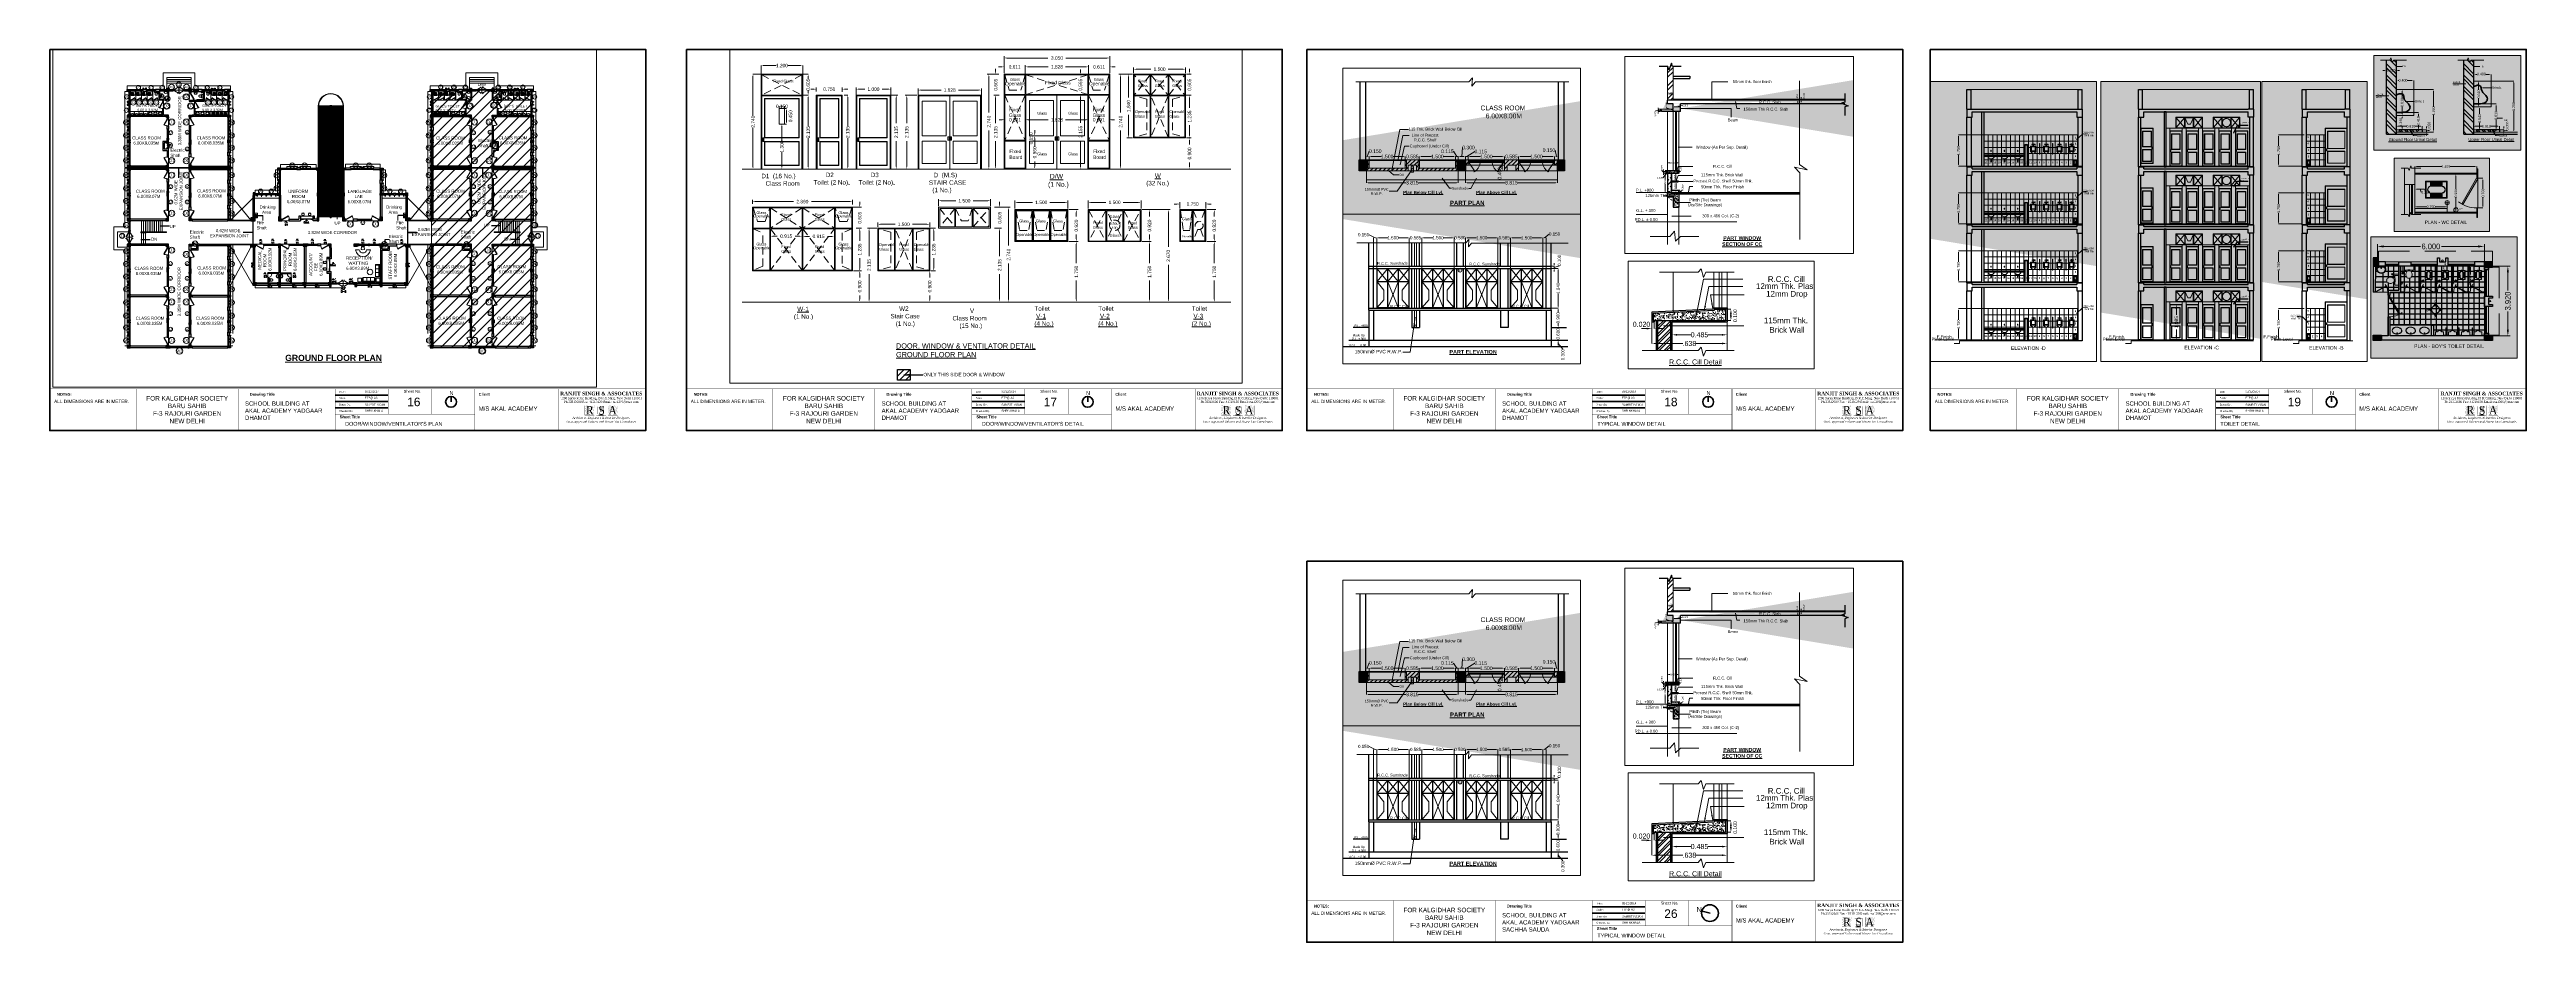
# Paper-space layout 'Door-wind-vent TOILET detail' of a CAD drawing. Header units: millimetres. Extents: x 0 to 66.8, y -13.8 to 10.3.
# The model-space entities are those that its viewports show. They can reach past a viewport. Long polylines and large blocks are cut down to what shows.
import ezdxf
from ezdxf import colors
from ezdxf.entities.mleader import LeaderData, LeaderLine
from ezdxf.math import Vec2, Vec3

# ---------------------------------------------------------------- set-up
doc = ezdxf.new("R2010")
doc.units = ezdxf.units.MM
doc.header["$LTSCALE"] = 40
doc.header["$MEASUREMENT"] = 0
doc.header["$PDMODE"] = 32
doc.header["$PDSIZE"] = 0.02
for name, pattern in [('ACAD_ISO02W100', [15, 12, -3]), ('CENTER2', [1.125, 0.75, -0.125, 0.125, -0.125]), ('DASHED', [0.75, 0.5, -0.25])]:
    doc.linetypes.add(name, pattern=pattern)
doc.layers.get('0').update_dxf_attribs({"linetype": 'CONTINUOUS', "lineweight": 20})
doc.layers.get('Defpoints').update_dxf_attribs({"linetype": 'CONTINUOUS', "lineweight": 20})
for name, color, linetype, lineweight in [('A-ANNO-TITL', 7, 'CONTINUOUS', 35), ('Arrow', 1, 'CONTINUOUS', 18), ('Bore well', 160, 'CONTINUOUS', 35), ('CLL LEV.', 15, 'CONTINUOUS', 18), ('Column', 252, 'CONTINUOUS', 30), ('Column Hatch', 253, 'CONTINUOUS', 13), ('CUBICAL TOILET', 160, 'CONTINUOUS', 15), ('Dim', 220, 'CONTINUOUS', 15), ('dim.1', 6, 'CONTINUOUS', 18), ('Door', 54, 'CONTINUOUS', 18), ('Dotted', 23, 'DASHED', 15), ('E1', 7, 'CONTINUOUS', 20), ('E6', 254, 'CONTINUOUS', 15), ('elevation', 7, 'CONTINUOUS', 9), ('EXPANSION JOINT', 248, 'CONTINUOUS', 20), ('expension joint', 248, 'CONTINUOUS', 18), ('Fixture', 44, 'CONTINUOUS', 15), ('FLOOR FINISH', 10, 'CONTINUOUS', 15), ('FLOOR TILE', 4, 'CONTINUOUS', 25), ('Furniture', 13, 'CONTINUOUS', 15), ('Hatch', 42, 'CONTINUOUS', 15), ('hatch-2', 40, 'CONTINUOUS', 13), ('Hidden', 30, 'DASHED', 18), ('LINE', 22, 'CONTINUOUS', 13), ('Plaster', 141, 'CONTINUOUS', 5), ('Railing', 23, 'CONTINUOUS', 18), ('RAMP', 213, 'CONTINUOUS', 15), ('Services', 1, 'DASHED', 30), ('slab', 7, 'CONTINUOUS', 30), ('Stair', 1, 'CONTINUOUS', 15), ('STONE', 11, 'CONTINUOUS', 9), ('TEXT', 7, 'CONTINUOUS', 20), ('Text-2', 180, 'CONTINUOUS', 15), ('Ventilator', 6, 'DASHED', 18), ('Wall', 7, 'CONTINUOUS', 30), ('WALL TILE', 40, 'CONTINUOUS', 13), ('Window', 150, 'CONTINUOUS', 15), ('Window n door', 150, 'CONTINUOUS', 15), ('window wall', 7, 'CONTINUOUS', 18), ('Window-Wall', 7, 'CONTINUOUS', 18)]:
    doc.layers.add(name, color=color, linetype=linetype, lineweight=lineweight)
doc.layers.add('RD', color=80, linetype='CONTINUOUS')
doc.layers.add('Text.', color=7, linetype='CONTINUOUS')
doc.styles.add('ATTR', font='romans.shx', dxfattribs={"width": 0.8, "height": 1.2})
doc.styles.add('DIM', font='arial.ttf')
doc.styles.add('dim-stylus bt', font='arial.ttf')
doc.styles.add('L120', font='simplex.shx', dxfattribs={"height": 1})
doc.styles.get("Standard").update_dxf_attribs({"font": 'txt.shx', "height": 0.03937})
doc.styles.add('STYLE9', font='GOTHIC.TTF')
doc.styles.add('Tabrej', font='GOTHIC.TTF')
doc.styles.add('Tabrej.', font='GOTHIC.TTF', dxfattribs={"height": 1})
doc.styles.add('TITLE-MED', font='arial.ttf', dxfattribs={"height": 2000})
doc.styles.add('TITLE-MED-2', font='arial.ttf')
doc.dimstyles.new('1      100 (big)', dxfattribs={"dimscale": 100, "dimtxt": 10, "dimasz": 5, "dimexe": 5, "dimexo": 0, "dimgap": 1, "dimtad": 0, "dimdec": 0, "dimrnd": 5, "dimzin": 0, "dimdsep": 46, "dimtxsty": 'dim-stylus bt', "dimblk": 'ARCHTICK', "dimcen": 0, "dimdle": 5, "dimclrd": 256, "dimclre": 256, "dimclrt": 7, "dimadec": 0, "dimazin": 0, "dimtfac": 0.7, "dimtdec": 0, "dimtofl": 0, "dimtmove": 2, "dimatfit": 3, "dimfxl": 0, "dimtolj": 1, "dimtzin": 0, "dimlwd": 15, "dimlwe": 15, "dimarcsym": 0})
doc.dimstyles.new('Copy of 1  100 SMALL', dxfattribs={"dimscale": 100, "dimtxt": 4.5, "dimasz": 3, "dimexe": 1.5, "dimexo": 0, "dimgap": 1, "dimtad": 1, "dimdec": 0, "dimzin": 0, "dimdsep": 46, "dimtxsty": 'dim-stylus bt', "dimblk": 'ARCHTICK', "dimcen": 0, "dimdle": 1.5, "dimclrd": 256, "dimclre": 256, "dimclrt": 7, "dimadec": 0, "dimazin": 0, "dimtfac": 0.7, "dimtdec": 0, "dimtofl": 0, "dimtmove": 2, "dimatfit": 3, "dimfxl": 0, "dimtolj": 1, "dimtzin": 0, "dimlwd": 15, "dimlwe": 15, "dimarcsym": 0})
doc.dimstyles.new('Current Dim style', dxfattribs={"dimscale": 0.3, "dimtxt": 1.8, "dimasz": 1.2, "dimexe": 0.18, "dimexo": 1, "dimgap": 0.09, "dimtad": 0, "dimzin": 0, "dimdsep": 46, "dimtxsty": 'Tabrej', "dimcen": 0.09, "dimclrd": 256, "dimclre": 256, "dimclrt": 7, "dimadec": 0, "dimazin": 0, "dimtfac": 1, "dimtofl": 0, "dimtmove": 2, "dimatfit": 3, "dimfxl": 0, "dimtolj": 1, "dimtzin": 0, "dimlwd": -1, "dimlwe": -1, "dimarcsym": 0})
doc.dimstyles.new('DIMEN', dxfattribs={"dimtxt": 0.2, "dimasz": 0.25, "dimexe": 0.18, "dimexo": 0.0625, "dimgap": 0.09, "dimtad": 0, "dimdec": 3, "dimzin": 0, "dimdsep": 46, "dimtxsty": 'Tabrej', "dimcen": 0, "dimclrd": 256, "dimclre": 256, "dimclrt": 7, "dimadec": 0, "dimazin": 0, "dimtfac": 1, "dimtdec": 3, "dimtofl": 0, "dimtmove": 0, "dimatfit": 1, "dimfxl": 0, "dimtolj": 1, "dimtzin": 0, "dimlwd": -1, "dimlwe": -1, "dimarcsym": 0})
doc.dimstyles.get("Standard").update_dxf_attribs({"dimtxt": 0.18, "dimasz": 0.18, "dimexe": 0.18, "dimexo": 0.0625, "dimgap": 0.09, "dimtad": 0, "dimtih": 1, "dimtoh": 1, "dimdec": 4, "dimzin": 0, "dimdsep": 46, "dimtxsty": 'Standard', "dimcen": 0.09, "dimadec": 0, "dimazin": 0, "dimtfac": 1, "dimtdec": 4, "dimtofl": 0, "dimtmove": 0, "dimatfit": 3, "dimfxl": 0, "dimtolj": 1, "dimtzin": 0, "dimarcsym": 0})
doc.dimstyles.new('Tabrej', dxfattribs={"dimtxt": 0.5, "dimasz": 0.45, "dimexe": 0.18, "dimexo": 0.0625, "dimgap": 0.09, "dimtad": 0, "dimdec": 3, "dimzin": 0, "dimdsep": 46, "dimtxsty": 'Tabrej', "dimcen": 0, "dimclrd": 256, "dimclre": 256, "dimclrt": 7, "dimaunit": 1, "dimadec": 3, "dimazin": 0, "dimtfac": 1, "dimtdec": 3, "dimtofl": 0, "dimtmove": 0, "dimatfit": 3, "dimfxl": 0, "dimtolj": 1, "dimtzin": 0, "dimlwd": -1, "dimlwe": -1, "dimarcsym": 0})
pattern_1 = [(45, (-704.60392, -185.98896), (-0.0883883476, 0.0883883476), [])]

# ---------------------------------------------------------------- blocks, each defined once
blk = doc.blocks.new('RSA LOGO')
at = {"layer": 'A-ANNO-TITL', "color": 7, "lineweight": 5}
blk.add_line((-164, -1741), (164, -1741), dxfattribs=at)
at = {"layer": 'A-ANNO-TITL', "color": 7, "lineweight": 5, "const_width": 4.37}
for points in [[(-1130, -1315), (-1100, -1245), (-1015, -1124), (-891, -1085)], [(-1130, -1315), (-1100, -1245), (-1015, -1124), (-891, -1085)], [(-1130, -1225), (-1037, -1093), (-1013, -1085)], [(-1130, -1098), (-1121, -1085)], [(-1130, -1161), (-1076, -1085)], [(-894, -1741), (-915, -1736), (-966, -1713), (-1014, -1682), (-1078, -1621), (-1130, -1520)], [(-894, -1741), (-915, -1736), (-966, -1713), (-1014, -1682), (-1078, -1621), (-1130, -1520)], [(-990, -1741), (-1036, -1710), (-1107, -1643), (-1130, -1599)], [(-1056, -1741), (-1059, -1739), (-1130, -1672)], [(-707, -1085), (-615, -1122), (-542, -1191), (-504, -1246), (-476, -1309), (-474, -1321)], [(-707, -1085), (-615, -1122), (-542, -1191), (-504, -1246), (-476, -1309), (-474, -1321)], [(-474, -1506), (-490, -1559), (-546, -1643), (-609, -1695), (-658, -1723), (-706, -1741)], [(-474, -1506), (-490, -1559), (-546, -1643), (-609, -1695), (-658, -1723), (-706, -1741)], [(-474, -1601), (-519, -1668), (-588, -1725), (-616, -1741)], [(-610, -1085), (-595, -1091), (-514, -1167), (-474, -1225)], [(-474, -1666), (-491, -1693), (-550, -1741)], [(-548, -1085), (-486, -1143), (-474, -1161)], [(-495, -1085), (-474, -1105)], [(514, -1085), (474, -1154)], [(562, -1085), (474, -1238)], [(604, -1085), (474, -1311)], [(646, -1085), (474, -1384)], [(689, -1085), (474, -1457)], [(731, -1085), (474, -1530)], [(773, -1085), (474, -1603)], [(474, -1632), (1130, -1632)], [(474, -1668), (1130, -1668)], [(474, -1705), (1130, -1705)], [(1130, -1603), (831, -1085)], [(1130, -1530), (873, -1085)], [(1130, -1457), (915, -1085)], [(1130, -1384), (957, -1085)], [(1130, -1311), (999, -1085)], [(1130, -1238), (1042, -1085)], [(1130, -1165), (1084, -1085)], [(-1110, -1741), (-1130, -1722)], [(-474, -1725), (-493, -1741)]]:
    blk.add_lwpolyline(points, dxfattribs=at)
for points in [[(-1130, -1741), (-474, -1741), (-474, -1085), (-1130, -1085)], [(-802, -1718), (-851, -1715), (-903, -1701), (-949, -1681), (-991, -1653), (-1048, -1599), (-1097, -1504), (-1112, -1366), (-1068, -1263), (-992, -1155), (-830, -1104), (-721, -1119), (-635, -1154), (-570, -1215), (-536, -1264), (-511, -1320), (-498, -1383), (-497, -1458), (-523, -1543), (-573, -1619), (-630, -1665), (-674, -1690), (-733, -1713)], [(-802, -1682), (-845, -1678), (-891, -1667), (-931, -1649), (-968, -1624), (-1019, -1576), (-1062, -1493), (-1075, -1371), (-1036, -1281), (-969, -1186), (-827, -1141), (-730, -1155), (-655, -1185), (-597, -1239), (-568, -1282), (-546, -1331), (-535, -1387), (-534, -1452), (-556, -1527), (-601, -1594), (-650, -1635), (-690, -1657), (-742, -1677)], [(-802, -1645), (-839, -1642), (-879, -1632), (-914, -1617), (-945, -1596), (-989, -1554), (-1026, -1482), (-1038, -1377), (-1004, -1299), (-946, -1217), (-824, -1179), (-739, -1190), (-675, -1216), (-625, -1263), (-600, -1300), (-581, -1342), (-571, -1391), (-570, -1447), (-590, -1512), (-628, -1569), (-671, -1605), (-705, -1624), (-750, -1641)], [(-802, -1609), (-833, -1606), (-867, -1598), (-896, -1585), (-923, -1567), (-960, -1532), (-991, -1472), (-1000, -1383), (-972, -1317), (-924, -1248), (-820, -1216), (-749, -1226), (-695, -1247), (-653, -1287), (-632, -1318), (-616, -1353), (-607, -1395), (-607, -1442), (-623, -1496), (-656, -1545), (-692, -1575), (-721, -1591), (-758, -1605)], [(-802, -1572), (-827, -1570), (-855, -1563), (-878, -1553), (-900, -1538), (-930, -1510), (-955, -1461), (-963, -1388), (-940, -1334), (-901, -1279), (-817, -1253), (-758, -1261), (-715, -1279), (-681, -1311), (-664, -1335), (-651, -1364), (-644, -1399), (-643, -1437), (-656, -1480), (-683, -1520), (-713, -1545), (-736, -1558), (-766, -1569)], [(-802, -1536), (-821, -1534), (-843, -1528), (-861, -1520), (-877, -1510), (-900, -1487), (-920, -1450), (-926, -1394), (-908, -1352), (-878, -1310), (-814, -1290), (-768, -1297), (-735, -1310), (-708, -1335), (-696, -1353), (-686, -1375), (-680, -1403), (-680, -1432), (-690, -1464), (-710, -1495), (-734, -1515), (-752, -1525), (-774, -1533)], [(-802, -1499), (-815, -1498), (-831, -1494), (-843, -1488), (-854, -1481), (-871, -1465), (-884, -1439), (-889, -1400), (-876, -1370), (-856, -1341), (-811, -1327), (-777, -1332), (-755, -1341), (-736, -1359), (-727, -1371), (-721, -1386), (-717, -1407), (-716, -1427), (-723, -1449), (-738, -1471), (-754, -1484), (-767, -1492), (-782, -1497)], [(-802, -1462), (-809, -1462), (-819, -1459), (-826, -1456), (-831, -1453), (-841, -1443), (-849, -1429), (-851, -1406), (-844, -1388), (-833, -1373), (-808, -1365), (-787, -1368), (-775, -1372), (-764, -1383), (-759, -1389), (-756, -1398), (-753, -1411), (-753, -1421), (-756, -1433), (-765, -1446), (-775, -1454), (-783, -1459), (-790, -1461)], [(-802, -1426), (-803, -1426), (-807, -1425), (-808, -1424), (-809, -1424), (-812, -1421), (-813, -1418), (-814, -1411), (-812, -1406), (-810, -1404), (-805, -1402), (-796, -1403), (-795, -1403), (-792, -1407), (-791, -1407), (-791, -1409), (-789, -1415), (-789, -1416), (-790, -1417), (-792, -1421), (-796, -1424), (-798, -1425), (-798, -1426)], [(-328, -1741), (328, -1741), (328, -1085), (-328, -1085)], [(-292, -1705), (292, -1705), (292, -1122), (-292, -1122)], [(-255, -1668), (255, -1668), (255, -1158), (-255, -1158)], [(-219, -1632), (219, -1632), (219, -1194), (-219, -1194)], [(-182, -1595), (182, -1595), (182, -1231), (-182, -1231)], [(-146, -1559), (146, -1559), (146, -1267), (-146, -1267)], [(-109, -1523), (109, -1523), (109, -1304), (-109, -1304)], [(-109, -1523), (109, -1523), (109, -1304), (-109, -1304)], [(-73, -1486), (73, -1486), (73, -1340), (-73, -1340)], [(-73, -1486), (73, -1486), (73, -1340), (-73, -1340)], [(-36, -1450), (36, -1450), (36, -1377), (-36, -1377)], [(1130, -1741), (474, -1741), (474, -1085), (1130, -1085)], [(520, -1595), (1084, -1595), (802, -1108)], [(583, -1559), (1020, -1559), (802, -1180)], [(646, -1523), (957, -1523), (802, -1253)], [(710, -1486), (894, -1486), (802, -1326)], [(773, -1450), (831, -1450), (802, -1399)]]:
    blk.add_lwpolyline(points, close=True, dxfattribs=at)
at = {"layer": 'A-ANNO-TITL', "color": 7, "attachment_point": 2, "style": 'DIM'}
for s, insert, char_height, width in [('{\\fGaramond|b1|i0|c0|p18;RANJIT SINGH & ASSOCIATES}', (0, -120), 250, 12443), ('{\\fGaramond|b0|i0|c0|p18;1206 Surya Kiran Building,19 K.G.Marg, New Delhi 110001\\PPh.23312688 Fax: 41510129 Email: rsa1206@msn.com}', (0, -490), 150, 6610.1), ('{\\fgaramond|b0|i1|c0|p18;\\H0.8333x;Govt. approved Valuers and House Tax Consultants}', (0, -2111), 180, 6610.1), ('{\\fgaramond|b0|i1|c0|p18;\\H0.8333x;Architects, Engineers & Interior Designers}', (0, -1844), 180, 6610.1)]:
    blk.add_mtext(s, dxfattribs=dict(at, insert=insert, char_height=char_height, width=width))
at = {"layer": 'A-ANNO-TITL', "color": 252, "lineweight": -3, "char_height": 590.49, "width": 320.44, "attachment_point": 1, "style": 'DIM'}
for s, insert in [('{\\fGaramond|b0|i0|c0|p18;\\C5;R}', (-1053, -1103)), ('{\\fGaramond|b0|i0|c0|p18;\\C5;S}', (-189, -1103)), ('{\\fGaramond|b0|i0|c0|p18;\\C5;A}', (504, -1103))]:
    blk.add_mtext(s, dxfattribs=dict(at, insert=insert))
blk = doc.blocks.new('A$C238F634F')
at = {"layer": 'TEXT', "lineweight": 25, "ltscale": 10000, "insert": (0.12, 0.832), "char_height": 0.09, "width": 3.92354, "attachment_point": 1, "style": 'DIM'}
blk.add_mtext('ALL DIMENSIONS ARE IN METER.', dxfattribs=at)
blk = doc.blocks.new('A$C70AA7458')
at = {"layer": 'A-ANNO-TITL'}
blk.add_line((-4.6, 1.2), (0, 0), dxfattribs=at)
blk.add_circle((-0.2, 0), 4.77, dxfattribs=at)
at = {"layer": 'A-ANNO-TITL', "color": 0, "style": 'TITLE-MED'}
blk.add_text('N', height=3, dxfattribs=at).set_placement((-7.9, 0.6))
blk = doc.blocks.new('*D150')
at = {"layer": 'Defpoints', "color": 0, "ltscale": 0.1, "transparency": 16777216}
for p in [(5515.565, -792.084), (5516.05, -792.046), (5516.05, -792.16)]:
    blk.add_point(p, dxfattribs=at)
at = {"layer": 'Dim', "ltscale": 0.1, "transparency": 16777216}
for p, q in [((5515.565, -792.084), (5515.565, -792.16)), ((5515.61, -792.16), (5515.731, -792.16)), ((5516.005, -792.16), (5515.883, -792.16)), ((5516.05, -792.046), (5516.05, -792.16))]:
    blk.add_line(p, q, dxfattribs=at)
for points in [[(5515.61, -792.153), (5515.61, -792.168), (5515.565, -792.16)], [(5516.005, -792.153), (5516.005, -792.168), (5516.05, -792.16)]]:
    blk.add_solid(points, dxfattribs=at)
at = {"layer": 'Dim', "color": 7, "ltscale": 0.1, "transparency": 16777216, "insert": (5515.807, -792.16), "char_height": 0.045, "attachment_point": 5, "style": 'Tabrej'}
blk.add_mtext('\\A1;0.485', dxfattribs=at)
blk = doc.blocks.new('*D151')
at = {"layer": 'Defpoints', "color": 0, "ltscale": 0.1, "transparency": 16777216}
for p in [(5515.387, -792.046), (5515.407, -792.046), (5515.407, -792.105)]:
    blk.add_point(p, dxfattribs=at)
at = {"layer": 'Dim', "ltscale": 0.1, "transparency": 16777216}
for p, q in [((5515.342, -792.105), (5515.297, -792.105)), ((5515.387, -792.046), (5515.387, -792.105)), ((5515.407, -792.046), (5515.407, -792.105)), ((5515.452, -792.105), (5515.497, -792.105))]:
    blk.add_line(p, q, dxfattribs=at)
for points in [[(5515.342, -792.098), (5515.342, -792.113), (5515.387, -792.105)], [(5515.452, -792.098), (5515.452, -792.113), (5515.407, -792.105)]]:
    blk.add_solid(points, dxfattribs=at)
at = {"layer": 'Dim', "color": 7, "ltscale": 0.1, "transparency": 16777216, "insert": (5515.296, -792.068), "char_height": 0.045, "attachment_point": 5, "style": 'Tabrej'}
blk.add_mtext('\\A1;0.020', dxfattribs=at)
blk = doc.blocks.new('_ArchTick')
at = {"color": 0, "const_width": 0.15}
blk.add_lwpolyline([(-0.5, -0.5), (0.5, 0.5)], dxfattribs=at)
blk = doc.blocks.new('*D364')
at = {"layer": 'Defpoints', "color": 0, "ltscale": 0.1, "transparency": 16777216}
for p in [(5515.387, -792.046), (5516.05, -792.046), (5516.05, -792.237)]:
    blk.add_point(p, dxfattribs=at)
at = {"layer": 'Dim', "ltscale": 0.1, "transparency": 16777216}
for p, q in [((5515.387, -792.046), (5515.387, -792.237)), ((5515.432, -792.237), (5515.661, -792.237)), ((5516.005, -792.237), (5515.775, -792.237)), ((5516.05, -792.046), (5516.05, -792.237))]:
    blk.add_line(p, q, dxfattribs=at)
for points in [[(5515.432, -792.229), (5515.432, -792.244), (5515.387, -792.237)], [(5516.005, -792.229), (5516.005, -792.244), (5516.05, -792.237)]]:
    blk.add_solid(points, dxfattribs=at)
at = {"layer": 'Dim', "color": 7, "ltscale": 0.1, "transparency": 16777216, "insert": (5515.718, -792.237), "char_height": 0.045, "attachment_point": 5, "style": 'Tabrej'}
blk.add_mtext('\\A1;.638', dxfattribs=at)
blk = doc.blocks.new('*D152')
at = {"layer": 'Defpoints', "color": 0, "ltscale": 0.05, "transparency": 16777216}
for p in [(5513.344, -786.514), (5513.455, -786.514), (5513.455, -786.839)]:
    blk.add_point(p, dxfattribs=at)
at = {"layer": 'Dim', "ltscale": 0.05, "transparency": 16777216}
for p, q in [((5513.455, -786.514), (5513.344, -786.514)), ((5513.344, -786.779), (5513.344, -786.574)), ((5513.455, -786.839), (5513.344, -786.839))]:
    blk.add_line(p, q, dxfattribs=at)
for points in [[(5513.334, -786.574), (5513.354, -786.574), (5513.344, -786.514)], [(5513.334, -786.779), (5513.354, -786.779), (5513.344, -786.839)]]:
    blk.add_solid(points, dxfattribs=at)
at = {"layer": 'Dim', "color": 7, "ltscale": 0.05, "transparency": 16777216, "insert": (5513.311, -786.686), "char_height": 0.06, "attachment_point": 5, "rotation": 90, "style": 'Tabrej'}
blk.add_mtext('\\A1;0.325', dxfattribs=at)
blk = doc.blocks.new('*D153')
at = {"layer": 'Defpoints', "color": 0, "ltscale": 0.05, "transparency": 16777216}
for p in [(5518.416, -783.482), (5518.479, -783.482), (5518.416, -783.532)]:
    blk.add_point(p, dxfattribs=at)
at = {"layer": 'Dim', "ltscale": 0.05, "transparency": 16777216}
for p, q in [((5518.416, -783.482), (5518.479, -783.482)), ((5518.479, -783.442), (5518.479, -783.402)), ((5518.479, -783.507), (5518.589, -783.474)), ((5518.479, -783.532), (5518.479, -783.482)), ((5518.416, -783.532), (5518.479, -783.532)), ((5518.479, -783.572), (5518.479, -783.612))]:
    blk.add_line(p, q, dxfattribs=at)
for points in [[(5518.472, -783.442), (5518.485, -783.442), (5518.479, -783.482)], [(5518.472, -783.572), (5518.485, -783.572), (5518.479, -783.532)]]:
    blk.add_solid(points, dxfattribs=at)
at = {"layer": 'Dim', "color": 7, "ltscale": 0.05, "transparency": 16777216, "insert": (5518.589, -783.356), "char_height": 0.07, "attachment_point": 5, "rotation": 90, "style": 'Tabrej'}
blk.add_mtext('\\A1;0.050', dxfattribs=at)
blk = doc.blocks.new('*D154')
at = {"layer": 'Defpoints', "color": 0, "ltscale": 0.05, "transparency": 16777216}
for p in [(5518.349, -783.532), (5518.416, -783.532), (5518.416, -783.682)]:
    blk.add_point(p, dxfattribs=at)
at = {"layer": 'Dim', "ltscale": 0.05, "transparency": 16777216}
for p, q in [((5518.416, -783.532), (5518.349, -783.532)), ((5518.349, -783.642), (5518.349, -783.572)), ((5518.416, -783.682), (5518.349, -783.682))]:
    blk.add_line(p, q, dxfattribs=at)
for points in [[(5518.342, -783.572), (5518.355, -783.572), (5518.349, -783.532)], [(5518.342, -783.642), (5518.355, -783.642), (5518.349, -783.682)]]:
    blk.add_solid(points, dxfattribs=at)
at = {"layer": 'Dim', "color": 7, "ltscale": 0.05, "transparency": 16777216, "insert": (5518.312, -783.407), "char_height": 0.07, "attachment_point": 5, "rotation": 90, "style": 'Tabrej'}
blk.add_mtext('\\A1;0.150', dxfattribs=at)
blk = doc.blocks.new('*D155')
at = {"layer": 'Defpoints', "color": 0, "ltscale": 0.05, "transparency": 16777216}
for p in [(5513.237, -783.797), (5513.537, -783.797), (5513.537, -783.797)]:
    blk.add_point(p, dxfattribs=at)
at = {"layer": 'Dim', "ltscale": 0.05, "transparency": 16777216}
for p, q in [((5513.237, -783.797), (5513.237, -783.797)), ((5513.277, -783.797), (5513.497, -783.797)), ((5513.387, -783.797), (5513.615, -783.748))]:
    blk.add_line(p, q, dxfattribs=at)
for points in [[(5513.277, -783.791), (5513.277, -783.804), (5513.237, -783.797)], [(5513.497, -783.791), (5513.497, -783.804), (5513.537, -783.797)]]:
    blk.add_solid(points, dxfattribs=at)
at = {"layer": 'Dim', "color": 7, "ltscale": 0.05, "transparency": 16777216, "insert": (5513.734, -783.748), "char_height": 0.07, "attachment_point": 5, "style": 'Tabrej'}
blk.add_mtext('\\A1;0.300', dxfattribs=at)
blk = doc.blocks.new('*D156')
at = {"layer": 'Defpoints', "color": 0, "ltscale": 0.05, "transparency": 16777216}
for p in [(5513.237, -783.275), (5513.007, -783.532), (5513.237, -783.532)]:
    blk.add_point(p, dxfattribs=at)
at = {"layer": 'Dim', "ltscale": 0.05, "transparency": 16777216}
for p, q in [((5513.007, -783.532), (5513.007, -783.275)), ((5513.047, -783.275), (5513.197, -783.275)), ((5513.237, -783.532), (5513.237, -783.275))]:
    blk.add_line(p, q, dxfattribs=at)
for points in [[(5513.047, -783.268), (5513.047, -783.282), (5513.007, -783.275)], [(5513.197, -783.268), (5513.197, -783.282), (5513.237, -783.275)]]:
    blk.add_solid(points, dxfattribs=at)
at = {"layer": 'Dim', "color": 7, "ltscale": 0.05, "transparency": 16777216, "insert": (5513.134, -783.235), "char_height": 0.07, "attachment_point": 5, "style": 'Tabrej'}
blk.add_mtext('\\A1;0.230', dxfattribs=at)
blk = doc.blocks.new('*D157')
at = {"layer": 'Defpoints', "color": 0, "ltscale": 0.05, "transparency": 16777216}
for p in [(5513.356, -786.889), (5513.356, -787.214), (5513.356, -787.214)]:
    blk.add_point(p, dxfattribs=at)
at = {"layer": 'Dim', "ltscale": 0.05, "transparency": 16777216}
blk.add_line((5513.356, -786.949), (5513.356, -787.154), dxfattribs=at)
for points in [[(5513.346, -786.949), (5513.366, -786.949), (5513.356, -786.889)], [(5513.346, -787.154), (5513.366, -787.154), (5513.356, -787.214)]]:
    blk.add_solid(points, dxfattribs=at)
at = {"layer": 'Dim', "color": 7, "ltscale": 0.05, "transparency": 16777216, "insert": (5513.304, -787.052), "char_height": 0.06, "attachment_point": 5, "rotation": 90, "style": 'Tabrej'}
blk.add_mtext('\\A1;0.325', dxfattribs=at)
blk = doc.blocks.new('*D158')
at = {"layer": 'Defpoints', "color": 0, "ltscale": 0.05, "transparency": 16777216}
for p in [(5513.167, -787.214), (5513.467, -787.214), (5513.467, -787.276)]:
    blk.add_point(p, dxfattribs=at)
at = {"layer": 'Dim', "ltscale": 0.05, "transparency": 16777216}
for p, q in [((5513.167, -787.214), (5513.167, -787.276)), ((5513.467, -787.214), (5513.467, -787.276)), ((5513.107, -787.276), (5513.047, -787.276)), ((5513.527, -787.276), (5513.587, -787.276))]:
    blk.add_line(p, q, dxfattribs=at)
for points in [[(5513.107, -787.266), (5513.107, -787.286), (5513.167, -787.276)], [(5513.527, -787.266), (5513.527, -787.286), (5513.467, -787.276)]]:
    blk.add_solid(points, dxfattribs=at)
at = {"layer": 'Dim', "color": 7, "ltscale": 0.05, "transparency": 16777216, "insert": (5513.319, -787.25), "char_height": 0.06, "attachment_point": 5, "style": 'Tabrej'}
blk.add_mtext('\\A1;0.300', dxfattribs=at)
blk = doc.blocks.new('*D159')
at = {"layer": 'Defpoints', "color": 0, "ltscale": 0.05, "transparency": 16777216}
for p in [(5512.915, -786.414), (5513.453, -786.414), (5513.182, -787.314)]:
    blk.add_point(p, dxfattribs=at)
at = {"layer": 'Dim', "ltscale": 0.05, "transparency": 16777216}
for p, q in [((5513.453, -786.414), (5512.915, -786.414)), ((5512.915, -786.454), (5512.915, -786.773)), ((5512.915, -787.274), (5512.915, -786.955)), ((5513.182, -787.314), (5512.915, -787.314))]:
    blk.add_line(p, q, dxfattribs=at)
for points in [[(5512.908, -786.454), (5512.922, -786.454), (5512.915, -786.414)], [(5512.908, -787.274), (5512.922, -787.274), (5512.915, -787.314)]]:
    blk.add_solid(points, dxfattribs=at)
at = {"layer": 'Dim', "color": 7, "ltscale": 0.05, "transparency": 16777216, "insert": (5512.915, -786.864), "char_height": 0.07, "attachment_point": 5, "rotation": 90, "style": 'Tabrej'}
blk.add_mtext('\\A1;0.90', dxfattribs=at)
blk = doc.blocks.new('*D160')
at = {"layer": 'Defpoints', "color": 0, "ltscale": 0.05, "transparency": 16777216}
for p in [(5513.424, -786.414), (5513.424, -786.514), (5513.485, -786.414)]:
    blk.add_point(p, dxfattribs=at)
at = {"layer": 'Dim', "ltscale": 0.05, "transparency": 16777216}
for p, q in [((5513.424, -786.414), (5513.485, -786.414)), ((5513.424, -786.514), (5513.485, -786.514)), ((5513.485, -786.464), (5513.538, -786.448)), ((5513.485, -786.474), (5513.485, -786.454))]:
    blk.add_line(p, q, dxfattribs=at)
for points in [[(5513.479, -786.454), (5513.492, -786.454), (5513.485, -786.414)], [(5513.479, -786.474), (5513.492, -786.474), (5513.485, -786.514)]]:
    blk.add_solid(points, dxfattribs=at)
at = {"layer": 'Dim', "color": 7, "ltscale": 0.05, "transparency": 16777216, "insert": (5513.538, -786.357), "char_height": 0.07, "attachment_point": 5, "rotation": 90, "style": 'Tabrej'}
blk.add_mtext('\\A1;0.10', dxfattribs=at)
blk = doc.blocks.new('*D161')
at = {"layer": 'Defpoints', "color": 0, "ltscale": 0.05, "transparency": 16777216}
for p in [(5513.467, -786.095), (5513.007, -786.414), (5513.467, -786.414)]:
    blk.add_point(p, dxfattribs=at)
at = {"layer": 'Dim', "ltscale": 0.05, "transparency": 16777216}
for p, q in [((5513.007, -786.414), (5513.007, -786.095)), ((5513.047, -786.095), (5513.119, -786.095)), ((5513.427, -786.095), (5513.356, -786.095)), ((5513.467, -786.414), (5513.467, -786.095))]:
    blk.add_line(p, q, dxfattribs=at)
for points in [[(5513.047, -786.089), (5513.047, -786.102), (5513.007, -786.095)], [(5513.427, -786.089), (5513.427, -786.102), (5513.467, -786.095)]]:
    blk.add_solid(points, dxfattribs=at)
at = {"layer": 'Dim', "color": 7, "ltscale": 0.05, "transparency": 16777216, "insert": (5513.237, -786.095), "char_height": 0.07, "attachment_point": 5, "style": 'Tabrej'}
blk.add_mtext('\\A1;0.460', dxfattribs=at)
blk = doc.blocks.new('*D162')
at = {"layer": 'Defpoints', "color": 0, "ltscale": 0.05, "transparency": 16777216}
for p in [(5513.237, -783.892), (5513.237, -783.992), (5513.237, -783.992)]:
    blk.add_point(p, dxfattribs=at)
at = {"layer": 'Dim', "ltscale": 0.05, "transparency": 16777216}
for p, q in [((5513.237, -783.942), (5512.951, -783.846)), ((5513.237, -783.932), (5513.237, -783.952))]:
    blk.add_line(p, q, dxfattribs=at)
for points in [[(5513.23, -783.932), (5513.243, -783.932), (5513.237, -783.892)], [(5513.23, -783.952), (5513.243, -783.952), (5513.237, -783.992)]]:
    blk.add_solid(points, dxfattribs=at)
at = {"layer": 'Dim', "color": 7, "ltscale": 0.05, "transparency": 16777216, "insert": (5512.951, -783.727), "char_height": 0.07, "attachment_point": 5, "rotation": 90, "style": 'Tabrej'}
blk.add_mtext('\\A1;0.100', dxfattribs=at)
blk = doc.blocks.new('COLUMN 546')
at = {"layer": 'Column Hatch'}
h = blk.add_hatch(color=0, dxfattribs=at)
h.dxf.hatch_style = 1
h.paths.add_polyline_path([(0, 0), (0.3, 0), (0.3, 0.46), (0, 0.46)])
at = {"layer": 'Column'}
for p, q in [((0.3, 0.46), (0, 0.46)), ((0, 0.46), (0, 0)), ((0.3, 0), (0.3, 0.46)), ((0, 0), (0.3, 0))]:
    blk.add_line(p, q, dxfattribs=at)
blk = doc.blocks.new('WINDOW 1')
at = {"layer": 'CLL LEV.'}
for p, q in [((-0.115, -0.23), (-0.115, -0.46)), ((1.615, -0.23), (1.615, -0.46)), ((-0.115, -0.46), (1.615, -0.46))]:
    blk.add_line(p, q, dxfattribs=at)
at = {"layer": 'Window'}
for p, q in [((0, -0.051), (1.5, -0.051)), ((0, -0.081), (1.5, -0.081))]:
    blk.add_line(p, q, dxfattribs=at)
at = {"layer": 'Window-Wall'}
for p, q in [((0, 0), (1.5, 0)), ((0, -0.23), (0, 0)), ((1.5, 0), (1.5, -0.23)), ((0, -0.115), (1.5, -0.115)), ((1.5, -0.23), (0, -0.23))]:
    blk.add_line(p, q, dxfattribs=at)
blk = doc.blocks.new('*D163')
at = {"layer": 'Defpoints', "color": 0, "ltscale": 0.05, "transparency": 16777216}
for p in [(5530.186, -782.804), (5531.686, -782.669), (5531.686, -782.804)]:
    blk.add_point(p, dxfattribs=at)
at = {"layer": 'Dim', "ltscale": 0.05, "transparency": 16777216}
for p, q in [((5530.186, -782.804), (5530.186, -782.669)), ((5530.256, -782.669), (5530.694, -782.669)), ((5531.616, -782.669), (5531.178, -782.669)), ((5531.686, -782.804), (5531.686, -782.669))]:
    blk.add_line(p, q, dxfattribs=at)
for points in [[(5530.256, -782.657), (5530.256, -782.68), (5530.186, -782.669)], [(5531.616, -782.657), (5531.616, -782.68), (5531.686, -782.669)]]:
    blk.add_solid(points, dxfattribs=at)
at = {"layer": 'Dim', "color": 7, "ltscale": 0.05, "transparency": 16777216, "insert": (5530.936, -782.669), "char_height": 0.15, "attachment_point": 5, "style": 'Tabrej'}
blk.add_mtext('\\A1;1.500', dxfattribs=at)
blk = doc.blocks.new('*D164')
at = {"layer": 'Defpoints', "color": 0, "ltscale": 0.05, "transparency": 16777216}
for p in [(5532.271, -782.804), (5533.771, -782.669), (5533.771, -782.804)]:
    blk.add_point(p, dxfattribs=at)
at = {"layer": 'Dim', "ltscale": 0.05, "transparency": 16777216}
for p, q in [((5532.271, -782.804), (5532.271, -782.669)), ((5532.341, -782.669), (5532.779, -782.669)), ((5533.701, -782.669), (5533.263, -782.669)), ((5533.771, -782.804), (5533.771, -782.669))]:
    blk.add_line(p, q, dxfattribs=at)
for points in [[(5532.341, -782.657), (5532.341, -782.68), (5532.271, -782.669)], [(5533.701, -782.657), (5533.701, -782.68), (5533.771, -782.669)]]:
    blk.add_solid(points, dxfattribs=at)
at = {"layer": 'Dim', "color": 7, "ltscale": 0.05, "transparency": 16777216, "insert": (5533.021, -782.669), "char_height": 0.15, "attachment_point": 5, "style": 'Tabrej'}
blk.add_mtext('\\A1;1.500', dxfattribs=at)
blk = doc.blocks.new('*D165')
at = {"layer": 'Defpoints', "color": 0, "ltscale": 0.05, "transparency": 16777216}
for p in [(5531.686, -782.669), (5532.271, -782.669), (5532.271, -782.669)]:
    blk.add_point(p, dxfattribs=at)
at = {"layer": 'Dim', "ltscale": 0.05, "transparency": 16777216}
for p, q in [((5531.616, -782.669), (5531.546, -782.669)), ((5532.341, -782.669), (5532.411, -782.669))]:
    blk.add_line(p, q, dxfattribs=at)
for points in [[(5531.616, -782.657), (5531.616, -782.68), (5531.686, -782.669)], [(5532.341, -782.657), (5532.341, -782.68), (5532.271, -782.669)]]:
    blk.add_solid(points, dxfattribs=at)
at = {"layer": 'Dim', "color": 7, "ltscale": 0.05, "transparency": 16777216, "insert": (5531.979, -782.669), "char_height": 0.15, "attachment_point": 5, "style": 'Tabrej'}
blk.add_mtext('\\A1;0.585', dxfattribs=at)
blk = doc.blocks.new('*D166')
at = {"layer": 'Defpoints', "color": 0, "ltscale": 0.05, "transparency": 16777216}
for p in [(5526.071, -782.804), (5527.571, -782.669), (5527.571, -782.804)]:
    blk.add_point(p, dxfattribs=at)
at = {"layer": 'Dim', "ltscale": 0.05, "transparency": 16777216}
for p, q in [((5526.071, -782.804), (5526.071, -782.669)), ((5526.141, -782.669), (5526.579, -782.669)), ((5527.501, -782.669), (5527.063, -782.669)), ((5527.571, -782.804), (5527.571, -782.669))]:
    blk.add_line(p, q, dxfattribs=at)
for points in [[(5526.141, -782.657), (5526.141, -782.68), (5526.071, -782.669)], [(5527.501, -782.657), (5527.501, -782.68), (5527.571, -782.669)]]:
    blk.add_solid(points, dxfattribs=at)
at = {"layer": 'Dim', "color": 7, "ltscale": 0.05, "transparency": 16777216, "insert": (5526.821, -782.669), "char_height": 0.15, "attachment_point": 5, "style": 'Tabrej'}
blk.add_mtext('\\A1;1.500', dxfattribs=at)
blk = doc.blocks.new('*D167')
at = {"layer": 'Defpoints', "color": 0, "ltscale": 0.05, "transparency": 16777216}
for p in [(5528.156, -782.804), (5529.656, -782.669), (5529.656, -782.804)]:
    blk.add_point(p, dxfattribs=at)
at = {"layer": 'Dim', "ltscale": 0.05, "transparency": 16777216}
for p, q in [((5528.156, -782.804), (5528.156, -782.669)), ((5528.226, -782.669), (5528.664, -782.669)), ((5529.586, -782.669), (5529.148, -782.669)), ((5529.656, -782.804), (5529.656, -782.669))]:
    blk.add_line(p, q, dxfattribs=at)
for points in [[(5528.226, -782.657), (5528.226, -782.68), (5528.156, -782.669)], [(5529.586, -782.657), (5529.586, -782.68), (5529.656, -782.669)]]:
    blk.add_solid(points, dxfattribs=at)
at = {"layer": 'Dim', "color": 7, "ltscale": 0.05, "transparency": 16777216, "insert": (5528.906, -782.669), "char_height": 0.15, "attachment_point": 5, "style": 'Tabrej'}
blk.add_mtext('\\A1;1.500', dxfattribs=at)
blk = doc.blocks.new('*D168')
at = {"layer": 'Defpoints', "color": 0, "ltscale": 0.05, "transparency": 16777216}
for p in [(5527.571, -782.669), (5528.156, -782.669), (5528.156, -782.669)]:
    blk.add_point(p, dxfattribs=at)
at = {"layer": 'Dim', "ltscale": 0.05, "transparency": 16777216}
for p, q in [((5527.501, -782.669), (5527.431, -782.669)), ((5528.226, -782.669), (5528.296, -782.669))]:
    blk.add_line(p, q, dxfattribs=at)
for points in [[(5527.501, -782.657), (5527.501, -782.68), (5527.571, -782.669)], [(5528.226, -782.657), (5528.226, -782.68), (5528.156, -782.669)]]:
    blk.add_solid(points, dxfattribs=at)
at = {"layer": 'Dim', "color": 7, "ltscale": 0.05, "transparency": 16777216, "insert": (5527.864, -782.669), "char_height": 0.15, "attachment_point": 5, "style": 'Tabrej'}
blk.add_mtext('\\A1;0.585', dxfattribs=at)
blk = doc.blocks.new('*D169')
at = {"layer": 'Defpoints', "color": 0, "ltscale": 0.05, "transparency": 16777216}
for p in [(5525.921, -782.669), (5525.921, -782.804), (5526.071, -782.804)]:
    blk.add_point(p, dxfattribs=at)
at = {"layer": 'Dim', "ltscale": 0.05, "transparency": 16777216}
for p, q in [((5525.996, -782.669), (5526.074, -782.445)), ((5525.921, -782.804), (5525.921, -782.669)), ((5526.001, -782.669), (5525.991, -782.669)), ((5526.071, -782.804), (5526.071, -782.669))]:
    blk.add_line(p, q, dxfattribs=at)
for points in [[(5525.991, -782.657), (5525.991, -782.68), (5525.921, -782.669)], [(5526.001, -782.657), (5526.001, -782.68), (5526.071, -782.669)]]:
    blk.add_solid(points, dxfattribs=at)
at = {"layer": 'Dim', "color": 7, "ltscale": 0.05, "transparency": 16777216, "insert": (5526.328, -782.445), "char_height": 0.15, "attachment_point": 5, "style": 'Tabrej'}
blk.add_mtext('\\A1;0.150', dxfattribs=at)
blk = doc.blocks.new('*D170')
at = {"layer": 'Defpoints', "color": 0, "ltscale": 0.05, "transparency": 16777216}
for p in [(5533.771, -782.804), (5533.921, -782.669), (5533.921, -782.804)]:
    blk.add_point(p, dxfattribs=at)
at = {"layer": 'Dim', "ltscale": 0.05, "transparency": 16777216}
for p, q in [((5533.846, -782.669), (5533.791, -782.404)), ((5533.771, -782.804), (5533.771, -782.669)), ((5533.841, -782.669), (5533.851, -782.669)), ((5533.921, -782.804), (5533.921, -782.669))]:
    blk.add_line(p, q, dxfattribs=at)
for points in [[(5533.841, -782.657), (5533.841, -782.68), (5533.771, -782.669)], [(5533.851, -782.657), (5533.851, -782.68), (5533.921, -782.669)]]:
    blk.add_solid(points, dxfattribs=at)
at = {"layer": 'Dim', "color": 7, "ltscale": 0.05, "transparency": 16777216, "insert": (5533.538, -782.404), "char_height": 0.15, "attachment_point": 5, "style": 'Tabrej'}
blk.add_mtext('\\A1;0.150', dxfattribs=at)
blk = doc.blocks.new('*D171')
at = {"layer": 'Defpoints', "color": 0, "ltscale": 0.05, "transparency": 16777216}
for p in [(5525.956, -783.264), (5529.771, -783.264), (5529.771, -783.758)]:
    blk.add_point(p, dxfattribs=at)
at = {"layer": 'Dim', "ltscale": 0.05, "transparency": 16777216}
for p, q in [((5525.956, -783.264), (5525.956, -783.758)), ((5529.771, -783.264), (5529.771, -783.758)), ((5526.026, -783.758), (5527.612, -783.758)), ((5529.701, -783.758), (5528.116, -783.758))]:
    blk.add_line(p, q, dxfattribs=at)
for points in [[(5526.026, -783.747), (5526.026, -783.77), (5525.956, -783.758)], [(5529.701, -783.747), (5529.701, -783.77), (5529.771, -783.758)]]:
    blk.add_solid(points, dxfattribs=at)
at = {"layer": 'Dim', "color": 7, "ltscale": 0.05, "transparency": 16777216, "insert": (5527.864, -783.758), "char_height": 0.15, "attachment_point": 5, "style": 'Tabrej'}
blk.add_mtext('\\A1;3.815', dxfattribs=at)
blk = doc.blocks.new('*D172')
at = {"layer": 'Defpoints', "color": 0, "ltscale": 0.05, "transparency": 16777216}
for p in [(5530.071, -783.264), (5533.886, -783.264), (5533.886, -783.758)]:
    blk.add_point(p, dxfattribs=at)
at = {"layer": 'Dim', "ltscale": 0.05, "transparency": 16777216}
for p, q in [((5530.071, -783.264), (5530.071, -783.758)), ((5533.886, -783.264), (5533.886, -783.758)), ((5530.141, -783.758), (5531.727, -783.758)), ((5533.816, -783.758), (5532.231, -783.758))]:
    blk.add_line(p, q, dxfattribs=at)
for points in [[(5530.141, -783.747), (5530.141, -783.77), (5530.071, -783.758)], [(5533.816, -783.747), (5533.816, -783.77), (5533.886, -783.758)]]:
    blk.add_solid(points, dxfattribs=at)
at = {"layer": 'Dim', "color": 7, "ltscale": 0.05, "transparency": 16777216, "insert": (5531.979, -783.758), "char_height": 0.15, "attachment_point": 5, "style": 'Tabrej'}
blk.add_mtext('\\A1;3.815', dxfattribs=at)
blk = doc.blocks.new('*D173')
at = {"layer": 'Defpoints', "color": 0, "ltscale": 0.05, "transparency": 16777216}
for p in [(5529.656, -782.804), (5529.771, -782.669), (5529.771, -782.804)]:
    blk.add_point(p, dxfattribs=at)
at = {"layer": 'Dim', "ltscale": 0.05, "transparency": 16777216}
for p, q in [((5529.714, -782.669), (5529.571, -782.453)), ((5529.586, -782.669), (5529.516, -782.669)), ((5529.656, -782.804), (5529.656, -782.669)), ((5529.656, -782.669), (5529.771, -782.669)), ((5529.771, -782.804), (5529.771, -782.669)), ((5529.841, -782.669), (5529.911, -782.669))]:
    blk.add_line(p, q, dxfattribs=at)
for points in [[(5529.586, -782.657), (5529.586, -782.68), (5529.656, -782.669)], [(5529.841, -782.657), (5529.841, -782.68), (5529.771, -782.669)]]:
    blk.add_solid(points, dxfattribs=at)
at = {"layer": 'Dim', "color": 7, "ltscale": 0.05, "transparency": 16777216, "insert": (5529.319, -782.453), "char_height": 0.15, "attachment_point": 5, "style": 'Tabrej'}
blk.add_mtext('\\A1;0.115', dxfattribs=at)
blk = doc.blocks.new('*D174')
at = {"layer": 'Defpoints', "color": 0, "ltscale": 0.05, "transparency": 16777216}
for p in [(5530.071, -782.804), (5530.186, -782.669), (5530.186, -782.804)]:
    blk.add_point(p, dxfattribs=at)
at = {"layer": 'Dim', "ltscale": 0.05, "transparency": 16777216}
for p, q in [((5530.129, -782.669), (5530.454, -782.459)), ((5530.001, -782.669), (5529.931, -782.669)), ((5530.071, -782.804), (5530.071, -782.669)), ((5530.071, -782.669), (5530.186, -782.669)), ((5530.186, -782.804), (5530.186, -782.669)), ((5530.256, -782.669), (5530.326, -782.669))]:
    blk.add_line(p, q, dxfattribs=at)
for points in [[(5530.001, -782.657), (5530.001, -782.68), (5530.071, -782.669)], [(5530.256, -782.657), (5530.256, -782.68), (5530.186, -782.669)]]:
    blk.add_solid(points, dxfattribs=at)
at = {"layer": 'Dim', "color": 7, "ltscale": 0.05, "transparency": 16777216, "insert": (5530.707, -782.459), "char_height": 0.15, "attachment_point": 5, "style": 'Tabrej'}
blk.add_mtext('\\A1;0.115', dxfattribs=at)
blk = doc.blocks.new('*D175')
at = {"layer": 'Defpoints', "color": 0, "ltscale": 0.05, "transparency": 16777216}
for p in [(5529.771, -782.804), (5530.071, -782.669), (5530.071, -782.804)]:
    blk.add_point(p, dxfattribs=at)
at = {"layer": 'Dim', "ltscale": 0.05, "transparency": 16777216}
for p, q in [((5529.921, -782.669), (5529.944, -782.297)), ((5529.771, -782.804), (5529.771, -782.669)), ((5529.841, -782.669), (5530.001, -782.669)), ((5530.071, -782.804), (5530.071, -782.669))]:
    blk.add_line(p, q, dxfattribs=at)
for points in [[(5529.841, -782.657), (5529.841, -782.68), (5529.771, -782.669)], [(5530.001, -782.657), (5530.001, -782.68), (5530.071, -782.669)]]:
    blk.add_solid(points, dxfattribs=at)
at = {"layer": 'Dim', "color": 7, "ltscale": 0.05, "transparency": 16777216, "insert": (5530.198, -782.297), "char_height": 0.15, "attachment_point": 5, "style": 'Tabrej'}
blk.add_mtext('\\A1;0.300', dxfattribs=at)
blk = doc.blocks.new('*D176')
at = {"layer": 'Defpoints', "color": 0, "ltscale": 0.05, "transparency": 16777216}
for p in [(5531.686, -782.804), (5531.593, -783.264), (5531.686, -783.264)]:
    blk.add_point(p, dxfattribs=at)
at = {"layer": 'Dim', "ltscale": 0.05, "transparency": 16777216}
for p, q in [((5531.686, -782.804), (5531.593, -782.804)), ((5531.593, -783.034), (5531.49, -783.112)), ((5531.593, -782.874), (5531.593, -783.194)), ((5531.686, -783.264), (5531.593, -783.264))]:
    blk.add_line(p, q, dxfattribs=at)
for points in [[(5531.581, -782.874), (5531.605, -782.874), (5531.593, -782.804)], [(5531.581, -783.194), (5531.605, -783.194), (5531.593, -783.264)]]:
    blk.add_solid(points, dxfattribs=at)
at = {"layer": 'Dim', "color": 7, "ltscale": 0.05, "transparency": 16777216, "insert": (5531.49, -783.366), "char_height": 0.15, "attachment_point": 5, "rotation": 90, "style": 'Tabrej'}
blk.add_mtext('\\A1;0.460', dxfattribs=at)
blk = doc.blocks.new('*D177')
at = {"layer": 'Defpoints', "color": 0, "ltscale": 0.05, "transparency": 16777216}
for p in [(5534.151, -791.3), (5534.478, -791.3), (5534.151, -791.6)]:
    blk.add_point(p, dxfattribs=at)
at = {"layer": 'Dim', "ltscale": 0.05, "transparency": 16777216}
for p, q in [((5534.151, -791.3), (5534.478, -791.3)), ((5534.478, -791.53), (5534.478, -791.37)), ((5534.478, -791.45), (5534.698, -791.708)), ((5534.151, -791.6), (5534.478, -791.6))]:
    blk.add_line(p, q, dxfattribs=at)
for points in [[(5534.466, -791.37), (5534.489, -791.37), (5534.478, -791.3)], [(5534.466, -791.53), (5534.489, -791.53), (5534.478, -791.6)]]:
    blk.add_solid(points, dxfattribs=at)
at = {"layer": 'Dim', "color": 7, "ltscale": 0.05, "transparency": 16777216, "insert": (5534.698, -791.961), "char_height": 0.15, "attachment_point": 5, "rotation": 90, "style": 'Tabrej'}
blk.add_mtext('\\A1;0.300', dxfattribs=at)
blk = doc.blocks.new('*D178')
at = {"layer": 'Defpoints', "color": 0, "ltscale": 0.05, "transparency": 16777216}
for p in [(5534.478, -790.7), (5534.478, -790.7), (5534.478, -791.3)]:
    blk.add_point(p, dxfattribs=at)
at = {"layer": 'Dim', "ltscale": 0.05, "transparency": 16777216}
for p, q in [((5534.478, -790.63), (5534.478, -790.56)), ((5534.478, -791.37), (5534.478, -791.44))]:
    blk.add_line(p, q, dxfattribs=at)
for points in [[(5534.466, -790.63), (5534.489, -790.63), (5534.478, -790.7)], [(5534.466, -791.37), (5534.489, -791.37), (5534.478, -791.3)]]:
    blk.add_solid(points, dxfattribs=at)
at = {"layer": 'Dim', "color": 7, "ltscale": 0.05, "transparency": 16777216, "insert": (5534.478, -791), "char_height": 0.15, "attachment_point": 5, "rotation": 90, "style": 'Tabrej'}
blk.add_mtext('\\A1;0.600', dxfattribs=at)
blk = doc.blocks.new('*D179')
at = {"layer": 'Defpoints', "color": 0, "ltscale": 0.05, "transparency": 16777216}
for p in [(5534.478, -789.8), (5534.478, -789.8), (5534.478, -790.7)]:
    blk.add_point(p, dxfattribs=at)
at = {"layer": 'Dim', "ltscale": 0.05, "transparency": 16777216}
for p, q in [((5534.478, -789.87), (5534.478, -789.997)), ((5534.478, -790.63), (5534.478, -790.504))]:
    blk.add_line(p, q, dxfattribs=at)
for points in [[(5534.466, -789.87), (5534.489, -789.87), (5534.478, -789.8)], [(5534.466, -790.63), (5534.489, -790.63), (5534.478, -790.7)]]:
    blk.add_solid(points, dxfattribs=at)
at = {"layer": 'Dim', "color": 7, "ltscale": 0.05, "transparency": 16777216, "insert": (5534.478, -790.25), "char_height": 0.15, "attachment_point": 5, "rotation": 90, "style": 'Tabrej'}
blk.add_mtext('\\A1;0.900', dxfattribs=at)
blk = doc.blocks.new('*D180')
at = {"layer": 'Defpoints', "color": 0, "ltscale": 0.05, "transparency": 16777216}
for p in [(5534.151, -787.96), (5534.484, -787.96), (5534.151, -789.8)]:
    blk.add_point(p, dxfattribs=at)
at = {"layer": 'Dim', "ltscale": 0.05, "transparency": 16777216}
for p, q in [((5534.151, -787.96), (5534.484, -787.96)), ((5534.484, -788.03), (5534.484, -788.638)), ((5534.484, -789.73), (5534.484, -789.123)), ((5534.151, -789.8), (5534.484, -789.8))]:
    blk.add_line(p, q, dxfattribs=at)
for points in [[(5534.472, -788.03), (5534.495, -788.03), (5534.484, -787.96)], [(5534.472, -789.73), (5534.495, -789.73), (5534.484, -789.8)]]:
    blk.add_solid(points, dxfattribs=at)
at = {"layer": 'Dim', "color": 7, "ltscale": 0.05, "transparency": 16777216, "insert": (5534.484, -788.88), "char_height": 0.15, "attachment_point": 5, "rotation": 90, "style": 'Tabrej'}
blk.add_mtext('\\A1;1.840', dxfattribs=at)
blk = doc.blocks.new('*D181')
at = {"layer": 'Defpoints', "color": 0, "ltscale": 0.05, "transparency": 16777216}
for p in [(5526.071, -786.534), (5526.071, -786.775), (5525.921, -787.96)]:
    blk.add_point(p, dxfattribs=at)
at = {"layer": 'Dim', "ltscale": 0.05, "transparency": 16777216}
for p, q in [((5525.996, -786.534), (5525.706, -786.395)), ((5525.921, -787.96), (5525.921, -786.534)), ((5525.991, -786.534), (5526.001, -786.534)), ((5526.071, -786.775), (5526.071, -786.534))]:
    blk.add_line(p, q, dxfattribs=at)
for points in [[(5525.991, -786.522), (5525.991, -786.545), (5525.921, -786.534)], [(5526.001, -786.522), (5526.001, -786.545), (5526.071, -786.534)]]:
    blk.add_solid(points, dxfattribs=at)
at = {"layer": 'Dim', "color": 7, "ltscale": 0.05, "transparency": 16777216, "insert": (5525.452, -786.395), "char_height": 0.15, "attachment_point": 5, "style": 'Tabrej'}
blk.add_mtext('\\A1;0.150', dxfattribs=at)
blk = doc.blocks.new('*D182')
at = {"layer": 'Defpoints', "color": 0, "ltscale": 0.05, "transparency": 16777216}
for p in [(5527.571, -786.534), (5526.071, -787.96), (5527.571, -787.96)]:
    blk.add_point(p, dxfattribs=at)
at = {"layer": 'Dim', "ltscale": 0.05, "transparency": 16777216}
for p, q in [((5526.071, -787.96), (5526.071, -786.534)), ((5526.141, -786.534), (5526.579, -786.534)), ((5527.501, -786.534), (5527.063, -786.534)), ((5527.571, -787.96), (5527.571, -786.534))]:
    blk.add_line(p, q, dxfattribs=at)
for points in [[(5526.141, -786.522), (5526.141, -786.545), (5526.071, -786.534)], [(5527.501, -786.522), (5527.501, -786.545), (5527.571, -786.534)]]:
    blk.add_solid(points, dxfattribs=at)
at = {"layer": 'Dim', "color": 7, "ltscale": 0.05, "transparency": 16777216, "insert": (5526.821, -786.534), "char_height": 0.15, "attachment_point": 5, "style": 'Tabrej'}
blk.add_mtext('\\A1;1.500', dxfattribs=at)
blk = doc.blocks.new('*D183')
at = {"layer": 'Defpoints', "color": 0, "ltscale": 0.05, "transparency": 16777216}
for p in [(5529.656, -786.534), (5528.156, -787.228), (5529.656, -787.96)]:
    blk.add_point(p, dxfattribs=at)
at = {"layer": 'Dim', "ltscale": 0.05, "transparency": 16777216}
for p, q in [((5528.156, -787.228), (5528.156, -786.534)), ((5528.226, -786.534), (5528.664, -786.534)), ((5529.586, -786.534), (5529.148, -786.534)), ((5529.656, -787.96), (5529.656, -786.534))]:
    blk.add_line(p, q, dxfattribs=at)
for points in [[(5528.226, -786.522), (5528.226, -786.545), (5528.156, -786.534)], [(5529.586, -786.522), (5529.586, -786.545), (5529.656, -786.534)]]:
    blk.add_solid(points, dxfattribs=at)
at = {"layer": 'Dim', "color": 7, "ltscale": 0.05, "transparency": 16777216, "insert": (5528.906, -786.534), "char_height": 0.15, "attachment_point": 5, "style": 'Tabrej'}
blk.add_mtext('\\A1;1.500', dxfattribs=at)
blk = doc.blocks.new('*D184')
at = {"layer": 'Defpoints', "color": 0, "ltscale": 0.05, "transparency": 16777216}
for p in [(5531.686, -786.534), (5531.686, -787.262), (5530.186, -787.96)]:
    blk.add_point(p, dxfattribs=at)
at = {"layer": 'Dim', "ltscale": 0.05, "transparency": 16777216}
for p, q in [((5530.186, -787.96), (5530.186, -786.534)), ((5530.256, -786.534), (5530.694, -786.534)), ((5531.616, -786.534), (5531.178, -786.534)), ((5531.686, -787.262), (5531.686, -786.534))]:
    blk.add_line(p, q, dxfattribs=at)
for points in [[(5530.256, -786.522), (5530.256, -786.545), (5530.186, -786.534)], [(5531.616, -786.522), (5531.616, -786.545), (5531.686, -786.534)]]:
    blk.add_solid(points, dxfattribs=at)
at = {"layer": 'Dim', "color": 7, "ltscale": 0.05, "transparency": 16777216, "insert": (5530.936, -786.534), "char_height": 0.15, "attachment_point": 5, "style": 'Tabrej'}
blk.add_mtext('\\A1;1.500', dxfattribs=at)
blk = doc.blocks.new('*D185')
at = {"layer": 'Defpoints', "color": 0, "ltscale": 0.05, "transparency": 16777216}
for p in [(5529.656, -786.534), (5530.186, -786.534), (5530.186, -786.534)]:
    blk.add_point(p, dxfattribs=at)
at = {"layer": 'Dim', "ltscale": 0.05, "transparency": 16777216}
for p, q in [((5529.586, -786.534), (5529.516, -786.534)), ((5530.256, -786.534), (5530.326, -786.534))]:
    blk.add_line(p, q, dxfattribs=at)
for points in [[(5529.586, -786.522), (5529.586, -786.545), (5529.656, -786.534)], [(5530.256, -786.522), (5530.256, -786.545), (5530.186, -786.534)]]:
    blk.add_solid(points, dxfattribs=at)
at = {"layer": 'Dim', "color": 7, "ltscale": 0.05, "transparency": 16777216, "insert": (5529.921, -786.534), "char_height": 0.15, "attachment_point": 5, "style": 'Tabrej'}
blk.add_mtext('\\A1;0.530', dxfattribs=at)
blk = doc.blocks.new('*D186')
at = {"layer": 'Defpoints', "color": 0, "ltscale": 0.05, "transparency": 16777216}
for p in [(5532.271, -786.534), (5531.686, -787.96), (5532.271, -787.96)]:
    blk.add_point(p, dxfattribs=at)
at = {"layer": 'Dim', "ltscale": 0.05, "transparency": 16777216}
for p, q in [((5531.616, -786.534), (5531.546, -786.534)), ((5531.686, -787.96), (5531.686, -786.534)), ((5532.271, -787.96), (5532.271, -786.534)), ((5532.341, -786.534), (5532.411, -786.534))]:
    blk.add_line(p, q, dxfattribs=at)
for points in [[(5531.616, -786.522), (5531.616, -786.545), (5531.686, -786.534)], [(5532.341, -786.522), (5532.341, -786.545), (5532.271, -786.534)]]:
    blk.add_solid(points, dxfattribs=at)
at = {"layer": 'Dim', "color": 7, "ltscale": 0.05, "transparency": 16777216, "insert": (5531.979, -786.534), "char_height": 0.15, "attachment_point": 5, "style": 'Tabrej'}
blk.add_mtext('\\A1;0.585', dxfattribs=at)
blk = doc.blocks.new('*D187')
at = {"layer": 'Defpoints', "color": 0, "ltscale": 0.05, "transparency": 16777216}
for p in [(5528.156, -786.534), (5527.571, -787.205), (5528.156, -787.96)]:
    blk.add_point(p, dxfattribs=at)
at = {"layer": 'Dim', "ltscale": 0.05, "transparency": 16777216}
for p, q in [((5527.501, -786.534), (5527.431, -786.534)), ((5527.571, -787.205), (5527.571, -786.534)), ((5528.156, -787.96), (5528.156, -786.534)), ((5528.226, -786.534), (5528.296, -786.534))]:
    blk.add_line(p, q, dxfattribs=at)
for points in [[(5527.501, -786.522), (5527.501, -786.545), (5527.571, -786.534)], [(5528.226, -786.522), (5528.226, -786.545), (5528.156, -786.534)]]:
    blk.add_solid(points, dxfattribs=at)
at = {"layer": 'Dim', "color": 7, "ltscale": 0.05, "transparency": 16777216, "insert": (5527.864, -786.534), "char_height": 0.15, "attachment_point": 5, "style": 'Tabrej'}
blk.add_mtext('\\A1;0.585', dxfattribs=at)
blk = doc.blocks.new('*D188')
at = {"layer": 'Defpoints', "color": 0, "ltscale": 0.05, "transparency": 16777216}
for p in [(5533.771, -786.54), (5532.271, -787.127), (5533.771, -787.129)]:
    blk.add_point(p, dxfattribs=at)
at = {"layer": 'Dim', "ltscale": 0.05, "transparency": 16777216}
for p, q in [((5532.271, -787.127), (5532.271, -786.54)), ((5532.341, -786.54), (5532.779, -786.54)), ((5533.701, -786.54), (5533.263, -786.54)), ((5533.771, -787.129), (5533.771, -786.54))]:
    blk.add_line(p, q, dxfattribs=at)
for points in [[(5532.341, -786.528), (5532.341, -786.551), (5532.271, -786.54)], [(5533.701, -786.528), (5533.701, -786.551), (5533.771, -786.54)]]:
    blk.add_solid(points, dxfattribs=at)
at = {"layer": 'Dim', "color": 7, "ltscale": 0.05, "transparency": 16777216, "insert": (5533.021, -786.54), "char_height": 0.15, "attachment_point": 5, "style": 'Tabrej'}
blk.add_mtext('\\A1;1.500', dxfattribs=at)
blk = doc.blocks.new('*D189')
at = {"layer": 'Defpoints', "color": 0, "ltscale": 0.05, "transparency": 16777216}
for p in [(5533.921, -786.54), (5533.771, -787.96), (5533.921, -787.96)]:
    blk.add_point(p, dxfattribs=at)
at = {"layer": 'Dim', "ltscale": 0.05, "transparency": 16777216}
for p, q in [((5533.771, -787.96), (5533.771, -786.54)), ((5533.841, -786.54), (5533.851, -786.54)), ((5533.846, -786.54), (5534.059, -786.363)), ((5533.921, -787.96), (5533.921, -786.54))]:
    blk.add_line(p, q, dxfattribs=at)
for points in [[(5533.841, -786.528), (5533.841, -786.551), (5533.771, -786.54)], [(5533.851, -786.528), (5533.851, -786.551), (5533.921, -786.54)]]:
    blk.add_solid(points, dxfattribs=at)
at = {"layer": 'Dim', "color": 7, "ltscale": 0.05, "transparency": 16777216, "insert": (5534.313, -786.363), "char_height": 0.15, "attachment_point": 5, "style": 'Tabrej'}
blk.add_mtext('\\A1;0.150', dxfattribs=at)
blk = doc.blocks.new('window class rommmm')
at = {"layer": 'Dotted', "ltscale": 130}
for p, q in [((6180.37, -629.272), (6180.844, -629.857)), ((6180.37, -629.857), (6180.844, -629.272)), ((6180.864, -629.272), (6181.337, -629.857)), ((6180.864, -629.857), (6181.337, -629.272)), ((6181.357, -629.272), (6181.83, -629.857)), ((6181.357, -629.857), (6181.83, -629.272)), ((6180.671, -630.265), (6180.37, -629.877)), ((6180.864, -629.877), (6181.337, -631.072)), ((6180.864, -631.072), (6181.337, -629.877)), ((6181.53, -630.265), (6181.83, -629.877)), ((6180.671, -630.265), (6180.671, -630.702)), ((6181.53, -630.265), (6181.53, -630.702)), ((6180.671, -630.702), (6180.37, -631.072)), ((6181.53, -630.702), (6181.83, -631.072))]:
    blk.add_line(p, q, dxfattribs=at)
at = {"layer": 'Window'}
for p, q in [((6180.37, -629.272), (6180.844, -629.272)), ((6180.37, -629.272), (6180.37, -629.857)), ((6180.844, -629.272), (6180.844, -629.857)), ((6180.864, -629.272), (6180.864, -629.857)), ((6180.864, -629.272), (6181.337, -629.272)), ((6181.337, -629.272), (6181.337, -629.857)), ((6181.357, -629.272), (6181.83, -629.272)), ((6181.357, -629.272), (6181.357, -629.857)), ((6181.83, -629.272), (6181.83, -629.857)), ((6180.37, -629.857), (6180.844, -629.857)), ((6180.864, -629.857), (6181.337, -629.857)), ((6181.357, -629.857), (6181.83, -629.857)), ((6180.37, -629.877), (6180.844, -629.877)), ((6180.37, -629.877), (6180.37, -631.072)), ((6180.844, -629.877), (6180.844, -631.072)), ((6180.864, -629.877), (6181.337, -629.877)), ((6180.864, -629.877), (6180.864, -631.072)), ((6181.337, -629.877), (6181.337, -631.072)), ((6181.357, -629.877), (6181.83, -629.877)), ((6181.357, -629.877), (6181.357, -631.072)), ((6181.83, -629.877), (6181.83, -631.072)), ((6180.37, -631.072), (6180.844, -631.072)), ((6180.864, -631.072), (6181.337, -631.072)), ((6181.357, -631.072), (6181.83, -631.072))]:
    blk.add_line(p, q, dxfattribs=at)
at = {"layer": 'Window', "ltscale": 0.05}
blk.add_lwpolyline([(6181.85, -631.092), (6180.35, -631.092), (6180.35, -629.252), (6181.85, -629.252)], close=True, dxfattribs=at)
blk = doc.blocks.new('*D210')
at = {"layer": 'Defpoints', "color": 0, "ltscale": 0.05, "transparency": 16777216}
for p in [(5512.621, -783.917), (5512.637, -783.917), (5512.637, -783.992)]:
    blk.add_point(p, dxfattribs=at)
at = {"layer": 'Dim', "ltscale": 0.05, "transparency": 16777216}
for p, q in [((5512.621, -783.877), (5512.621, -783.837)), ((5512.637, -783.917), (5512.621, -783.917)), ((5512.621, -783.992), (5512.621, -783.917)), ((5512.621, -783.955), (5512.522, -783.964)), ((5512.637, -783.992), (5512.621, -783.992)), ((5512.621, -784.032), (5512.621, -784.072))]:
    blk.add_line(p, q, dxfattribs=at)
for points in [[(5512.614, -783.877), (5512.628, -783.877), (5512.621, -783.917)], [(5512.614, -784.032), (5512.628, -784.032), (5512.621, -783.992)]]:
    blk.add_solid(points, dxfattribs=at)
at = {"layer": 'Dim', "color": 7, "ltscale": 0.05, "transparency": 16777216, "insert": (5512.522, -784.082), "char_height": 0.07, "attachment_point": 5, "rotation": 90, "style": 'Tabrej'}
blk.add_mtext('\\A1;0.075', dxfattribs=at)
blk = doc.blocks.new('*D211')
at = {"layer": 'Defpoints', "color": 0, "ltscale": 0.05, "transparency": 16777216}
for p in [(5512.841, -786.514), (5512.994, -786.452), (5512.994, -786.514)]:
    blk.add_point(p, dxfattribs=at)
at = {"layer": 'Dim', "ltscale": 0.05, "transparency": 16777216}
for p, q in [((5512.841, -786.483), (5512.781, -786.415)), ((5512.841, -786.412), (5512.841, -786.372)), ((5512.994, -786.452), (5512.841, -786.452)), ((5512.841, -786.452), (5512.841, -786.514)), ((5512.994, -786.514), (5512.841, -786.514)), ((5512.841, -786.554), (5512.841, -786.594))]:
    blk.add_line(p, q, dxfattribs=at)
for points in [[(5512.834, -786.412), (5512.848, -786.412), (5512.841, -786.452)], [(5512.834, -786.554), (5512.848, -786.554), (5512.841, -786.514)]]:
    blk.add_solid(points, dxfattribs=at)
at = {"layer": 'Dim', "color": 7, "ltscale": 0.05, "transparency": 16777216, "insert": (5512.781, -786.297), "char_height": 0.07, "attachment_point": 5, "rotation": 90, "style": 'Tabrej'}
blk.add_mtext('\\A1;0.063', dxfattribs=at)
blk = doc.blocks.new('*D212')
at = {"layer": 'Defpoints', "color": 0, "ltscale": 0.05, "transparency": 16777216}
for p in [(5512.969, -786.527), (5512.989, -786.527), (5512.989, -786.527)]:
    blk.add_point(p, dxfattribs=at)
at = {"layer": 'Dim', "ltscale": 0.05, "transparency": 16777216}
for p, q in [((5512.979, -786.527), (5512.815, -786.708)), ((5512.929, -786.527), (5512.889, -786.527)), ((5512.969, -786.527), (5512.989, -786.527)), ((5513.029, -786.527), (5513.069, -786.527))]:
    blk.add_line(p, q, dxfattribs=at)
for points in [[(5512.929, -786.52), (5512.929, -786.533), (5512.969, -786.527)], [(5513.029, -786.52), (5513.029, -786.533), (5512.989, -786.527)]]:
    blk.add_solid(points, dxfattribs=at)
at = {"layer": 'Dim', "color": 7, "ltscale": 0.05, "transparency": 16777216, "insert": (5512.697, -786.708), "char_height": 0.07, "attachment_point": 5, "style": 'Tabrej'}
blk.add_mtext('\\A1;0.020', dxfattribs=at)
blk = doc.blocks.new('*D218')
at = {"layer": 'Defpoints', "color": 0, "ltscale": 0.05, "transparency": 16777216}
for p in [(5560.254, -791.958), (5561.682, -791.958), (5561.567, -793.708)]:
    blk.add_point(p, dxfattribs=at)
at = {"layer": 'Dim', "ltscale": 0.05, "transparency": 16777216}
for p, q in [((5561.682, -791.958), (5560.254, -791.958)), ((5560.254, -792.038), (5560.254, -792.591)), ((5560.254, -793.628), (5560.254, -793.075)), ((5561.567, -793.708), (5560.254, -793.708))]:
    blk.add_line(p, q, dxfattribs=at)
for points in [[(5560.241, -792.038), (5560.267, -792.038), (5560.254, -791.958)], [(5560.241, -793.628), (5560.267, -793.628), (5560.254, -793.708)]]:
    blk.add_solid(points, dxfattribs=at)
at = {"layer": 'Dim', "color": 7, "ltscale": 0.05, "transparency": 16777216, "insert": (5560.254, -792.833), "char_height": 0.15, "attachment_point": 5, "rotation": 90, "style": 'Tabrej'}
blk.add_mtext('\\A1;1.750', dxfattribs=at)
blk = doc.blocks.new('UIOP')
at = {"layer": 'Fixture'}
for p, q in [((3845.508, -469.333), (3845.533, -469.333)), ((3845.533, -469.346), (3845.508, -469.346)), ((3845.508, -469.365), (3845.533, -469.365)), ((3845.533, -469.39), (3845.508, -469.39)), ((3845.514, -469.365), (3845.514, -469.352)), ((3845.527, -469.352), (3845.527, -469.365))]:
    blk.add_line(p, q, dxfattribs=at)
for points in [[(3845.508, -469.346), (3845.508, -469.333)], [(3845.514, -469.327), (3845.527, -469.327)], [(3845.527, -469.352), (3845.514, -469.352)], [(3845.533, -469.333), (3845.533, -469.346)]]:
    blk.add_lwpolyline(points, dxfattribs=at)
for centre, radius, start, end in [((3845.537, -469.377), 0.0316, 156.3417, 203.6583), ((3845.514, -469.333), 0.00615, 88.2224, 181.7776), ((3845.514, -469.346), 0.00615, 178.2224, 271.7776), ((3845.527, -469.333), 0.00615, 358.2224, 91.7776), ((3845.527, -469.346), 0.00615, 268.2224, 1.7776), ((3845.504, -469.377), 0.0316, 336.3417, 23.6584)]:
    blk.add_arc(centre, radius, start, end, dxfattribs=at)
blk = doc.blocks.new('Urinal Toilet 2 EV')
for p, q in [((-1.05, 31.6), (-4.9, 31.6)), ((-4.9, 30.9), (-1.05, 30.9)), ((-1.05, 33), (1.05, 33)), ((-1.05, 25.7), (-1.05, 33)), ((1.05, 33), (1.05, 25.7)), ((1.05, 31.95), (4.483, 31.95)), ((4.472, 30.55), (1.05, 30.55)), ((-7, 25), (-7, 6)), ((-6, 6), (-6, 25)), ((-1.75, 25), (-1.75, 25.7)), ((-1.75, 25.7), (1.75, 25.7)), ((1.75, 25.7), (1.75, 25)), ((6, 6), (6, 25)), ((7, 25), (7, 6)), ((-9, 6), (-6, 6)), ((-6, 11), (-5, 10)), ((-6, 8), (6, 8)), ((-5, 10), (5, 10)), ((5, 10), (6, 11)), ((9, 6), (6, 6))]:
    blk.add_line(p, q)
blk.add_lwpolyline([(-9, 6), (-9, 25), (9, 25), (9, 6)])
for radius in [1.05, 0.7]:
    blk.add_circle((5.25, 31.25), radius)
for centre, radius, start, end in [((-4.9, 31.25), 0.35, 90, 270), ((0, 10.25), 12.75, 61.92752, 118.0725), ((-3.417, 5.583), 2.617, 170.8376, 279.1623), ((0, 3), 3, 180, 0), ((3.417, 5.583), 2.617, 260.8377, 9.162352)]:
    blk.add_arc(centre, radius, start, end)
at = {"style": 'ATTR', "width": 0.8, "flags": 9}
blk.add_attdef('ESTCODE', (0, 0), '', height=0.000000825, dxfattribs=at)
blk = doc.blocks.new('*D221')
at = {"layer": 'Defpoints', "color": 0, "ltscale": 0.05, "transparency": 16777216}
for p in [(5560.254, -788.708), (5561.682, -788.708), (5561.567, -790.458)]:
    blk.add_point(p, dxfattribs=at)
at = {"layer": 'Dim', "ltscale": 0.05, "transparency": 16777216}
for p, q in [((5561.682, -788.708), (5560.254, -788.708)), ((5560.254, -788.788), (5560.254, -789.341)), ((5560.254, -790.378), (5560.254, -789.825)), ((5561.567, -790.458), (5560.254, -790.458))]:
    blk.add_line(p, q, dxfattribs=at)
for points in [[(5560.241, -788.788), (5560.267, -788.788), (5560.254, -788.708)], [(5560.241, -790.378), (5560.267, -790.378), (5560.254, -790.458)]]:
    blk.add_solid(points, dxfattribs=at)
at = {"layer": 'Dim', "color": 7, "ltscale": 0.05, "transparency": 16777216, "insert": (5560.254, -789.583), "char_height": 0.15, "attachment_point": 5, "rotation": 90, "style": 'Tabrej'}
blk.add_mtext('\\A1;1.750', dxfattribs=at)
blk = doc.blocks.new('*D222')
at = {"layer": 'Defpoints', "color": 0, "ltscale": 0.05, "transparency": 16777216}
for p in [(5560.254, -785.458), (5561.682, -785.458), (5561.567, -787.208)]:
    blk.add_point(p, dxfattribs=at)
at = {"layer": 'Dim', "ltscale": 0.05, "transparency": 16777216}
for p, q in [((5561.682, -785.458), (5560.254, -785.458)), ((5560.254, -785.538), (5560.254, -786.091)), ((5560.254, -787.128), (5560.254, -786.575)), ((5561.567, -787.208), (5560.254, -787.208))]:
    blk.add_line(p, q, dxfattribs=at)
for points in [[(5560.241, -785.538), (5560.267, -785.538), (5560.254, -785.458)], [(5560.241, -787.128), (5560.267, -787.128), (5560.254, -787.208)]]:
    blk.add_solid(points, dxfattribs=at)
at = {"layer": 'Dim', "color": 7, "ltscale": 0.05, "transparency": 16777216, "insert": (5560.254, -786.333), "char_height": 0.15, "attachment_point": 5, "rotation": 90, "style": 'Tabrej'}
blk.add_mtext('\\A1;1.750', dxfattribs=at)
blk = doc.blocks.new('*D223')
at = {"layer": 'Defpoints', "color": 0, "ltscale": 0.05, "transparency": 16777216}
for p in [(5560.254, -795.208), (5561.682, -795.208), (5561.567, -796.958)]:
    blk.add_point(p, dxfattribs=at)
at = {"layer": 'Dim', "ltscale": 0.05, "transparency": 16777216}
for p, q in [((5561.682, -795.208), (5560.254, -795.208)), ((5560.254, -795.288), (5560.254, -795.841)), ((5560.254, -796.878), (5560.254, -796.325)), ((5561.567, -796.958), (5560.254, -796.958))]:
    blk.add_line(p, q, dxfattribs=at)
for points in [[(5560.241, -795.288), (5560.267, -795.288), (5560.254, -795.208)], [(5560.241, -796.878), (5560.267, -796.878), (5560.254, -796.958)]]:
    blk.add_solid(points, dxfattribs=at)
at = {"layer": 'Dim', "color": 7, "ltscale": 0.05, "transparency": 16777216, "insert": (5560.254, -796.083), "char_height": 0.15, "attachment_point": 5, "rotation": 90, "style": 'Tabrej'}
blk.add_mtext('\\A1;1.750', dxfattribs=at)
blk = doc.blocks.new('*D229')
at = {"layer": 'Defpoints', "color": 0, "ltscale": 0.05, "transparency": 16777216}
for p in [(5574.366, -795.208), (5575.794, -795.208), (5575.679, -796.958)]:
    blk.add_point(p, dxfattribs=at)
at = {"layer": 'Dim', "ltscale": 0.05, "transparency": 16777216}
for p, q in [((5575.794, -795.208), (5574.366, -795.208)), ((5574.366, -795.288), (5574.366, -795.841)), ((5574.366, -796.878), (5574.366, -796.325)), ((5575.679, -796.958), (5574.366, -796.958))]:
    blk.add_line(p, q, dxfattribs=at)
for points in [[(5574.353, -795.288), (5574.38, -795.288), (5574.366, -795.208)], [(5574.353, -796.878), (5574.38, -796.878), (5574.366, -796.958)]]:
    blk.add_solid(points, dxfattribs=at)
at = {"layer": 'Dim', "color": 7, "ltscale": 0.05, "transparency": 16777216, "insert": (5574.366, -796.083), "char_height": 0.15, "attachment_point": 5, "rotation": 90, "style": 'Tabrej'}
blk.add_mtext('\\A1;1.750', dxfattribs=at)
blk = doc.blocks.new('*D230')
at = {"layer": 'Defpoints', "color": 0, "ltscale": 0.05, "transparency": 16777216}
for p in [(5574.366, -791.958), (5575.794, -791.958), (5575.679, -793.708)]:
    blk.add_point(p, dxfattribs=at)
at = {"layer": 'Dim', "ltscale": 0.05, "transparency": 16777216}
for p, q in [((5575.794, -791.958), (5574.366, -791.958)), ((5574.366, -792.038), (5574.366, -792.591)), ((5574.366, -793.628), (5574.366, -793.075)), ((5575.679, -793.708), (5574.366, -793.708))]:
    blk.add_line(p, q, dxfattribs=at)
for points in [[(5574.353, -792.038), (5574.38, -792.038), (5574.366, -791.958)], [(5574.353, -793.628), (5574.38, -793.628), (5574.366, -793.708)]]:
    blk.add_solid(points, dxfattribs=at)
at = {"layer": 'Dim', "color": 7, "ltscale": 0.05, "transparency": 16777216, "insert": (5574.366, -792.833), "char_height": 0.15, "attachment_point": 5, "rotation": 90, "style": 'Tabrej'}
blk.add_mtext('\\A1;1.750', dxfattribs=at)
blk = doc.blocks.new('*D231')
at = {"layer": 'Defpoints', "color": 0, "ltscale": 0.05, "transparency": 16777216}
for p in [(5574.366, -788.708), (5575.794, -788.708), (5575.679, -790.458)]:
    blk.add_point(p, dxfattribs=at)
at = {"layer": 'Dim', "ltscale": 0.05, "transparency": 16777216}
for p, q in [((5575.794, -788.708), (5574.366, -788.708)), ((5574.366, -788.788), (5574.366, -789.341)), ((5574.366, -790.378), (5574.366, -789.825)), ((5575.679, -790.458), (5574.366, -790.458))]:
    blk.add_line(p, q, dxfattribs=at)
for points in [[(5574.353, -788.788), (5574.38, -788.788), (5574.366, -788.708)], [(5574.353, -790.378), (5574.38, -790.378), (5574.366, -790.458)]]:
    blk.add_solid(points, dxfattribs=at)
at = {"layer": 'Dim', "color": 7, "ltscale": 0.05, "transparency": 16777216, "insert": (5574.366, -789.583), "char_height": 0.15, "attachment_point": 5, "rotation": 90, "style": 'Tabrej'}
blk.add_mtext('\\A1;1.750', dxfattribs=at)
blk = doc.blocks.new('*D232')
at = {"layer": 'Defpoints', "color": 0, "ltscale": 0.05, "transparency": 16777216}
for p in [(5574.366, -785.458), (5575.794, -785.458), (5575.679, -787.208)]:
    blk.add_point(p, dxfattribs=at)
at = {"layer": 'Dim', "ltscale": 0.05, "transparency": 16777216}
for p, q in [((5575.794, -785.458), (5574.366, -785.458)), ((5574.366, -785.538), (5574.366, -786.091)), ((5574.366, -787.128), (5574.366, -786.575)), ((5575.679, -787.208), (5574.366, -787.208))]:
    blk.add_line(p, q, dxfattribs=at)
for points in [[(5574.353, -785.538), (5574.38, -785.538), (5574.366, -785.458)], [(5574.353, -787.128), (5574.38, -787.128), (5574.366, -787.208)]]:
    blk.add_solid(points, dxfattribs=at)
at = {"layer": 'Dim', "color": 7, "ltscale": 0.05, "transparency": 16777216, "insert": (5574.366, -786.333), "char_height": 0.15, "attachment_point": 5, "rotation": 90, "style": 'Tabrej'}
blk.add_mtext('\\A1;1.750', dxfattribs=at)
blk = doc.blocks.new('RSA CL6')
for p, q in [((5.51, 3.48), (5.51, 7.28)), ((5.91, 3.47), (5.91, 7.28)), ((6.3, 3.46), (6.3, 7.28)), ((6.69, 3.45), (6.69, 7.28)), ((7.09, 3.44), (7.09, 7.28)), ((7.48, 3.43), (7.48, 7.28)), ((7.87, 3.42), (7.87, 7.28)), ((8.27, 3.41), (8.27, 7.28)), ((8.66, 3.4), (8.66, 7.28)), ((9.06, 3.39), (9.06, 7.28)), ((9.45, 3.38), (9.45, 7.28)), ((9.84, 3.37), (9.84, 7.28)), ((10.24, 3.36), (10.24, 7.28)), ((10.63, 3.35), (10.63, 7.28)), ((11.02, 3.34), (11.02, 7.28)), ((11.42, 3.33), (11.42, 7.28)), ((11.81, 3.32), (11.81, 7.28)), ((12.2, 3.31), (12.2, 7.28)), ((12.6, 3.31), (12.6, 7.28)), ((12.99, 3.3), (12.99, 7.28)), ((13.39, 3.29), (13.39, 7.28)), ((13.78, 3.28), (13.78, 7.28)), ((14.17, 3.27), (14.17, 7.28)), ((14.57, 3.26), (14.57, 7.28)), ((14.96, 3.25), (14.96, 7.28)), ((15.35, 3.24), (15.35, 7.28)), ((15.75, 3.23), (15.75, 7.28)), ((16.14, 3.22), (16.14, 7.28)), ((16.14, 7.28), (16.14, 3.22)), ((5.51, -7.28), (5.51, -3.47)), ((5.91, -7.28), (5.91, -3.45)), ((6.3, -7.28), (6.3, -3.44)), ((6.69, -7.28), (6.69, -3.43)), ((7.09, -7.28), (7.09, -3.42)), ((7.48, -7.28), (7.48, -3.41)), ((7.87, -7.28), (7.87, -3.4)), ((8.27, -7.28), (8.27, -3.39)), ((8.66, -7.28), (8.66, -3.38)), ((9.06, -7.28), (9.06, -3.37)), ((9.45, -7.28), (9.45, -3.36)), ((9.84, -7.28), (9.84, -3.34)), ((10.24, -7.28), (10.24, -3.33)), ((10.63, -7.28), (10.63, -3.32)), ((11.02, -7.28), (11.02, -3.31)), ((11.42, -7.28), (11.42, -3.3)), ((11.81, -7.28), (11.81, -3.29)), ((12.2, -7.28), (12.2, -3.28)), ((12.6, -7.28), (12.6, -3.27)), ((12.99, -7.28), (12.99, -3.26)), ((13.39, -7.28), (13.39, -3.24)), ((13.78, -7.28), (13.78, -3.23)), ((14.17, -7.28), (14.17, -3.22)), ((14.57, -7.28), (14.57, -3.21)), ((14.96, -7.28), (14.96, -3.2)), ((15.35, -7.28), (15.35, -3.19)), ((15.75, -7.28), (15.75, -3.18)), ((16.14, -3.17), (16.14, -7.28)), ((16.14, -7.28), (16.14, -3.17))]:
    blk.add_line(p, q)
blk.add_lwpolyline([(0.79, -0.59), (0, -0.59), (0, 0.59), (0.79, 0.59)])
for points in [[(0.79, 7.87), (20.87, 7.87), (20.87, -7.87), (0.79, -7.87)], [(1.38, 7.28), (20.28, 7.28), (20.28, -7.28), (1.38, -7.28)]]:
    blk.add_lwpolyline(points, close=True)
for points in [[(5.51, 3.48), (16.14, 3.22, -0.899983), (16.14, -3.17), (5.54, -3.47, -0.799392)], [(5.53, 3.28), (16.13, 3.02, -0.897689), (16.12, -2.97), (5.56, -3.27, -0.793494), (5.53, 3.28)]]:
    blk.add_lwpolyline(points, format="xyb", close=True)
blk = doc.blocks.new('ENGLISH SHEET')
at = {"layer": 'Fixture'}
for p, q in [((4663.798, 251.204), (4663.773, 251.179)), ((4663.976, 251.204), (4663.798, 251.204)), ((4664.002, 251.179), (4663.976, 251.204)), ((4663.773, 251.179), (4663.773, 250.696)), ((4663.976, 251.001), (4664.002, 251.09)), ((4663.976, 250.874), (4663.976, 251.001)), ((4663.976, 251.001), (4663.976, 250.874)), ((4664.002, 251.09), (4664.002, 251.179)), ((4664.002, 250.785), (4663.976, 250.874)), ((4664.002, 250.696), (4664.002, 250.785)), ((4663.773, 250.696), (4663.798, 250.67)), ((4663.798, 250.67), (4663.976, 250.67)), ((4663.976, 250.67), (4664.002, 250.696))]:
    blk.add_line(p, q, dxfattribs=at)
blk.add_lwpolyline([(4664.459, 250.937, 0.117036), (4664.443, 251.003, 0.104338), (4664.396, 251.063, 0.09029), (4664.321, 251.105, 0.09898), (4664.243, 251.115, 0.08237), (4664.159, 251.101, 0.09029), (4664.09, 251.063, 0.104338), (4664.043, 251.003, 0.117036), (4664.027, 250.937, 0.117036), (4664.043, 250.871, 0.104338), (4664.09, 250.811, 0.09029), (4664.159, 250.773, 0.08237), (4664.243, 250.759, 0.08237), (4664.327, 250.773, 0.09029), (4664.396, 250.811, 0.104338), (4664.443, 250.871, 0.117036)], format="xyb", close=True, dxfattribs=at)
blk = doc.blocks.new('RSA BASIN 9')
for points in [[(-0.1, -16.2, 0.340881), (10.04, -9, 0.074195), (10.06, -8.89), (9.53, 0), (-9.54, 0), (-10.02, -8.77, 0.082611), (-9.96, -9.15, 0.330812), (-0.1, -16.2)], [(0, -15.03, 0.391482), (8.86, -6.67, 0.252869), (6.53, -3.51, 0.087242), (0.02, -2.46, 0.079484), (-6.53, -3.51, 0.2542), (-8.82, -6.67, 0.39026), (0, -15.03)], [(-8.57, -1.96, -0.907437), (-8.45, -1.81), (-7.52, -2.57, -0.907437), (-7.64, -2.72)], [(-8.2, -1.64, -0.907437), (-8.07, -1.49), (-7.14, -2.25, -0.907437), (-7.27, -2.4)], [(-7.82, -1.32, -0.907437), (-7.7, -1.17), (-6.77, -1.93, -0.907437), (-6.89, -2.08)], [(7.82, -1.32, 0.907437), (7.7, -1.17), (6.77, -1.93, 0.907437), (6.89, -2.08)], [(8.2, -1.64, 0.907437), (8.07, -1.49), (7.14, -2.25, 0.907437), (7.27, -2.4)], [(8.57, -1.96, 0.907437), (8.45, -1.81), (7.52, -2.57, 0.907437), (7.64, -2.72)]]:
    blk.add_lwpolyline(points, format="xyb", close=True)
for points in [[(-5.93, -3.31), (-6.16, -2.95, -0.183787), (-6.22, -2.68, 0.126662), (-6.25, -2.43), (-6.59, -1.44, 0.35453), (-7.05, -0.98), (-8.75, -0.98, 0.414214), (-9.14, -1.37), (-9.56, -9.09, 0.329849), (-0.07, -15.81, 0.338736), (9.65, -8.94, 0.075632), (9.66, -8.82), (9.14, -1.37, 0.414214), (8.75, -0.98), (7.05, -0.98, 0.35453), (6.59, -1.44), (6.25, -2.43, 0.126662), (6.22, -2.68, -0.183787), (6.16, -2.95), (5.93, -3.31)], [(-6.18, -3.39), (-6.24, -3.29, 0.220542), (-6.52, -3.11), (-8.75, -2.78, -0.361119), (-9.19, -2.35)], [(6.18, -3.39), (6.24, -3.29, -0.220542), (6.52, -3.11), (8.75, -2.78, 0.358803), (9.21, -2.33, 0.358803)]]:
    blk.add_lwpolyline(points, format="xyb")
for centre, radius in [((-2.35, -1.56), 0.399), ((0, -4.82), 0.771), ((0, -4.82), 0.602), ((0, -1.23), 0.399), ((2.28, -1.51), 0.399)]:
    blk.add_circle(centre, radius)
blk = doc.blocks.new('VENT 2')
at = {"layer": 'Ventilator', "linetype": 'Continuous', "ltscale": 0.02}
for p, q in [((0, 0.182), (1.5, 0.182)), ((0, 0.152), (1.5, 0.152))]:
    blk.add_line(p, q, dxfattribs=at)
at = {"layer": 'Window-Wall'}
for p, q in [((0, 0.23), (1.5, 0.23)), ((0, 0), (0, 0.23)), ((1.5, 0.23), (1.5, 0)), ((0, 0.115), (1.5, 0.115)), ((1.5, 0), (0, 0))]:
    blk.add_line(p, q, dxfattribs=at)
blk = doc.blocks.new('RSA BASIN 2')
for points in [[(10.67, -8.12, 0.12976), (9.97, -5.22, 0.106426), (7.61, -2.47, 0.084431), (4.27, -0.72, 0.073534), (0, 0, 0.073534), (-4.29, -0.55, 0.084431), (-7.7, -2.16, 0.106426), (-10.17, -4.82, 0.12976), (-10.98, -7.69, 0.12976), (-10.28, -10.59, 0.106426), (-7.92, -13.34, 0.084431), (-4.58, -15.09, 0.073534), (-0.31, -15.81, 0.073534), (3.98, -15.26, 0.084431), (7.39, -13.64, 0.106426), (9.85, -10.99, 0.12976)], [(10.08, -7.9, 0.119977), (9.45, -5.5, 0.106426), (7.25, -2.94, 0.084431), (4.08, -1.28, 0.073534), (-0.01, -0.59, 0.073534), (-4.13, -1.12, 0.084431), (-7.36, -2.65, 0.106426), (-9.66, -5.12, 0.12976), (-10.39, -7.7, 0.009633), (-10.39, -7.9, 0.119977), (-9.76, -10.31, 0.106426), (-7.57, -12.87, 0.084431), (-4.4, -14.53, 0.073534), (-0.3, -15.22, 0.073534), (3.82, -14.69, 0.084431), (7.05, -13.16, 0.106426), (9.35, -10.69, 0.12976), (10.08, -8.11, 0.009633)]]:
    blk.add_lwpolyline(points, format="xyb", close=True)
for radius in [0.7, 0.479]:
    blk.add_circle((-0.47, -2.53), radius)
blk = doc.blocks.new('Urinal 1')
for p, q in [((0, 9), (9, 9)), ((0, 9), (0, -9)), ((9, 9), (9, 5)), ((12, 1), (9, 5)), ((12, -1.5), (12, 1)), ((9, -5), (12, -1.5)), ((9, -9), (9, -5)), ((0, -9), (9, -9))]:
    blk.add_line(p, q)
blk = doc.blocks.new('SHAFT2')
at = {"layer": 'Fixture'}
blk.add_circle((0.302, 0.307), 0.05, dxfattribs=at)
at = {"layer": 'Wall'}
blk.add_lwpolyline([(0, 0.585), (0.46, 0.585), (0.46, 0.47), (0.23, 0.47), (0.23, 0.115), (0.46, 0.115), (0.46, 0), (0, 0), (0, 0.585)], dxfattribs=at)
blk = doc.blocks.new('Door - Left Hung 36 in.')
at = {"layer": 'Door'}
blk.add_line((0.75, -1.3), (35.93, -1.3), dxfattribs=at)
blk.add_lwpolyline([(0.75, -1.3), (0, 0), (31.18, 18), (31.93, 16.7)], close=True, dxfattribs=at)
blk.add_arc((0, 0), 36, 0, 37.31013, dxfattribs=at)
blk = doc.blocks.new('*D237')
at = {"layer": 'Defpoints', "color": 0, "ltscale": 0.05, "transparency": 16777216}
for p in [(5591.426, -775.84), (5591.485, -775.84), (5591.485, -777.295)]:
    blk.add_point(p, dxfattribs=at)
at = {"layer": 'Dim', "ltscale": 0.05, "transparency": 16777216}
for p, q in [((5591.422, -775.84), (5591.246, -775.84)), ((5591.426, -775.91), (5591.426, -776.317)), ((5591.426, -777.225), (5591.426, -776.819)), ((5591.422, -777.295), (5591.246, -777.295))]:
    blk.add_line(p, q, dxfattribs=at)
for points in [[(5591.414, -775.91), (5591.437, -775.91), (5591.426, -775.84)], [(5591.414, -777.225), (5591.437, -777.225), (5591.426, -777.295)]]:
    blk.add_solid(points, dxfattribs=at)
at = {"layer": 'Dim', "color": 7, "ltscale": 0.05, "transparency": 16777216, "insert": (5591.426, -776.568), "char_height": 0.1, "attachment_point": 5, "rotation": 90, "style": 'Tabrej'}
blk.add_mtext('\\A1;1.455', dxfattribs=at)
blk = doc.blocks.new('*D235')
at = {"layer": 'Defpoints', "color": 0, "ltscale": 0.05, "transparency": 16777216}
for p in [(5590.04, -775.84), (5590.02, -776.09), (5590.04, -776.09)]:
    blk.add_point(p, dxfattribs=at)
at = {"layer": 'Dim', "ltscale": 0.05, "transparency": 16777216}
for p, q in [((5589.977, -775.84), (5589.84, -775.84)), ((5590.02, -775.77), (5590.02, -775.7)), ((5589.977, -776.09), (5589.84, -776.09)), ((5590.02, -776.16), (5590.02, -776.23))]:
    blk.add_line(p, q, dxfattribs=at)
for points in [[(5590.008, -775.77), (5590.031, -775.77), (5590.02, -775.84)], [(5590.008, -776.16), (5590.031, -776.16), (5590.02, -776.09)]]:
    blk.add_solid(points, dxfattribs=at)
at = {"layer": 'Dim', "color": 7, "ltscale": 0.05, "transparency": 16777216, "insert": (5589.943, -775.991), "char_height": 0.1, "attachment_point": 5, "rotation": 90, "style": 'Tabrej'}
blk.add_mtext('\\A1;0.250', dxfattribs=at)
blk = doc.blocks.new('*D236')
at = {"layer": 'Defpoints', "color": 0, "ltscale": 0.05, "transparency": 16777216}
for p in [(5591.292, -776.74), (5590.392, -777.133), (5591.292, -777.133)]:
    blk.add_point(p, dxfattribs=at)
at = {"layer": 'Dim', "ltscale": 0.05, "transparency": 16777216}
for p, q in [((5590.392, -777.07), (5590.392, -776.56)), ((5590.462, -776.74), (5590.583, -776.74)), ((5591.222, -776.74), (5591.101, -776.74)), ((5591.292, -777.071), (5591.292, -776.56))]:
    blk.add_line(p, q, dxfattribs=at)
for points in [[(5590.462, -776.729), (5590.462, -776.752), (5590.392, -776.74)], [(5591.222, -776.729), (5591.222, -776.752), (5591.292, -776.74)]]:
    blk.add_solid(points, dxfattribs=at)
at = {"layer": 'Dim', "color": 7, "ltscale": 0.05, "transparency": 16777216, "insert": (5590.842, -776.74), "char_height": 0.1, "attachment_point": 5, "style": 'Tabrej'}
blk.add_mtext('\\A1;0.900', dxfattribs=at)
blk = doc.blocks.new('*D233')
at = {"layer": 'Defpoints', "color": 0, "ltscale": 0.05, "transparency": 16777216}
for p in [(5586.212, -774.739), (5586.212, -775.911), (5592.212, -775.91)]:
    blk.add_point(p, dxfattribs=at)
at = {"layer": 'Dim', "ltscale": 0.05, "transparency": 16777216}
for p, q in [((5586.212, -775.867), (5586.212, -774.613)), ((5586.562, -774.739), (5588.624, -774.739)), ((5591.862, -774.739), (5589.8, -774.739)), ((5592.212, -775.866), (5592.212, -774.613))]:
    blk.add_line(p, q, dxfattribs=at)
for points in [[(5586.562, -774.68), (5586.562, -774.797), (5586.212, -774.739)], [(5591.862, -774.68), (5591.862, -774.797), (5592.212, -774.739)]]:
    blk.add_solid(points, dxfattribs=at)
at = {"layer": 'Dim', "color": 7, "ltscale": 0.05, "transparency": 16777216, "insert": (5589.212, -774.739), "char_height": 0.315, "attachment_point": 5, "style": 'Tabrej'}
blk.add_mtext('\\A1;6.000', dxfattribs=at)
blk = doc.blocks.new('*D234')
at = {"layer": 'Defpoints', "color": 0, "ltscale": 0.05, "transparency": 16777216}
for p in [(5592.212, -775.84), (5593.528, -775.84), (5592.212, -779.76)]:
    blk.add_point(p, dxfattribs=at)
at = {"layer": 'Dim', "ltscale": 0.05, "transparency": 16777216}
for p, q in [((5592.256, -775.84), (5593.654, -775.84)), ((5593.528, -776.19), (5593.528, -777.205)), ((5593.528, -779.41), (5593.528, -778.395)), ((5592.256, -779.76), (5593.654, -779.76))]:
    blk.add_line(p, q, dxfattribs=at)
for points in [[(5593.47, -776.19), (5593.586, -776.19), (5593.528, -775.84)], [(5593.47, -779.41), (5593.586, -779.41), (5593.528, -779.76)]]:
    blk.add_solid(points, dxfattribs=at)
at = {"layer": 'Dim', "color": 7, "ltscale": 0.05, "transparency": 16777216, "insert": (5593.528, -777.8), "char_height": 0.315, "attachment_point": 5, "rotation": 90, "style": 'Tabrej'}
blk.add_mtext('\\A1;3.920', dxfattribs=at)
blk = doc.blocks.new('TOILET DOORRRMNJ')
at = {"layer": 'Door', "ltscale": 0.05}
for points in [[(5545.565, -794.923), (5544.87, -794.923), (5544.87, -796.908), (5545.565, -796.908)], [(5545.545, -794.943), (5544.89, -794.943), (5544.89, -796.888), (5545.545, -796.888)], [(5545.465, -795.974), (5544.97, -795.974), (5544.97, -795.093), (5545.465, -795.093)], [(5545.445, -795.954), (5544.99, -795.954), (5544.99, -795.113), (5545.445, -795.113)], [(5544.914, -795.999), (5544.939, -795.999), (5544.939, -796.099), (5544.914, -796.099)], [(5545.465, -796.799), (5544.97, -796.799), (5544.97, -796.124), (5545.465, -796.124)], [(5545.445, -796.779), (5544.99, -796.779), (5544.99, -796.144), (5545.445, -796.144)]]:
    blk.add_lwpolyline(points, close=True, dxfattribs=at)
blk = doc.blocks.new('*D239')
at = {"layer": 'Defpoints', "color": 0, "ltscale": 0.05, "transparency": 16777216}
for p in [(5601.545, -786.064), (5601.555, -786.474), (5602.065, -786.474)]:
    blk.add_point(p, dxfattribs=at)
at = {"layer": 'Dim', "ltscale": 0.05, "transparency": 16777216}
for p, q in [((5601.545, -786.064), (5602.065, -786.064)), ((5602.065, -786.104), (5602.065, -786.154)), ((5601.555, -786.474), (5602.065, -786.474)), ((5602.065, -786.434), (5602.065, -786.357))]:
    blk.add_line(p, q, dxfattribs=at)
for points in [[(5602.058, -786.104), (5602.072, -786.104), (5602.065, -786.064)], [(5602.058, -786.434), (5602.072, -786.434), (5602.065, -786.474)]]:
    blk.add_solid(points, dxfattribs=at)
at = {"layer": 'Dim', "color": 7, "ltscale": 0.05, "transparency": 16777216, "insert": (5602.065, -786.255), "char_height": 0.06, "attachment_point": 5, "rotation": 90, "style": 'Tabrej'}
blk.add_mtext('\\A1;0.410', dxfattribs=at)
blk = doc.blocks.new('*D240')
at = {"layer": 'Defpoints', "color": 0, "ltscale": 0.05, "transparency": 16777216}
for p in [(5601.543, -786.39), (5601.543, -786.474), (5602.153, -786.474)]:
    blk.add_point(p, dxfattribs=at)
at = {"layer": 'Dim', "ltscale": 0.05, "transparency": 16777216}
for p, q in [((5601.543, -786.474), (5601.543, -786.39)), ((5601.583, -786.39), (5601.787, -786.39)), ((5602.113, -786.39), (5601.99, -786.39)), ((5602.153, -786.474), (5602.153, -786.39))]:
    blk.add_line(p, q, dxfattribs=at)
for points in [[(5601.583, -786.384), (5601.583, -786.397), (5601.543, -786.39)], [(5602.113, -786.384), (5602.113, -786.397), (5602.153, -786.39)]]:
    blk.add_solid(points, dxfattribs=at)
at = {"layer": 'Dim', "color": 7, "ltscale": 0.05, "transparency": 16777216, "insert": (5601.888, -786.39), "char_height": 0.06, "attachment_point": 5, "style": 'Tabrej'}
blk.add_mtext('\\A1;0.610', dxfattribs=at)
blk = doc.blocks.new('*D241')
at = {"layer": 'Defpoints', "color": 0, "ltscale": 0.05, "transparency": 16777216}
for p in [(5601.855, -785.524), (5601.683, -786.134), (5601.855, -786.134)]:
    blk.add_point(p, dxfattribs=at)
at = {"layer": 'Dim', "ltscale": 0.05, "transparency": 16777216}
for p, q in [((5601.855, -785.524), (5601.683, -785.524)), ((5601.683, -785.564), (5601.683, -785.728)), ((5601.683, -786.094), (5601.683, -785.931)), ((5601.855, -786.134), (5601.683, -786.134))]:
    blk.add_line(p, q, dxfattribs=at)
for points in [[(5601.676, -785.564), (5601.69, -785.564), (5601.683, -785.524)], [(5601.676, -786.094), (5601.69, -786.094), (5601.683, -786.134)]]:
    blk.add_solid(points, dxfattribs=at)
at = {"layer": 'Dim', "color": 7, "ltscale": 0.05, "transparency": 16777216, "insert": (5601.683, -785.829), "char_height": 0.06, "attachment_point": 5, "rotation": 90, "style": 'Tabrej'}
blk.add_mtext('\\A1;0.610', dxfattribs=at)
blk = doc.blocks.new('*D242')
at = {"layer": 'Defpoints', "color": 0, "ltscale": 0.05, "transparency": 16777216}
for p in [(5601.555, -785.309), (5601.555, -785.524), (5601.955, -785.564)]:
    blk.add_point(p, dxfattribs=at)
at = {"layer": 'Dim', "ltscale": 0.05, "transparency": 16777216}
for p, q in [((5601.555, -785.524), (5601.555, -785.309)), ((5601.595, -785.309), (5601.604, -785.309)), ((5601.915, -785.309), (5601.807, -785.309)), ((5601.955, -785.564), (5601.955, -785.309))]:
    blk.add_line(p, q, dxfattribs=at)
for points in [[(5601.595, -785.303), (5601.595, -785.316), (5601.555, -785.309)], [(5601.915, -785.303), (5601.915, -785.316), (5601.955, -785.309)]]:
    blk.add_solid(points, dxfattribs=at)
at = {"layer": 'Dim', "color": 7, "ltscale": 0.05, "transparency": 16777216, "insert": (5601.705, -785.309), "char_height": 0.06, "attachment_point": 5, "style": 'Tabrej'}
blk.add_mtext('\\A1;0.400', dxfattribs=at)
blk = doc.blocks.new('*D243')
at = {"layer": 'Defpoints', "color": 0, "ltscale": 0.05, "transparency": 16777216}
for p in [(5601.683, -786.134), (5601.683, -786.474), (5601.683, -786.474)]:
    blk.add_point(p, dxfattribs=at)
at = {"layer": 'Dim', "ltscale": 0.05, "transparency": 16777216}
for p, q in [((5601.683, -786.174), (5601.683, -786.195)), ((5601.683, -786.434), (5601.683, -786.398))]:
    blk.add_line(p, q, dxfattribs=at)
for points in [[(5601.676, -786.174), (5601.69, -786.174), (5601.683, -786.134)], [(5601.676, -786.434), (5601.69, -786.434), (5601.683, -786.474)]]:
    blk.add_solid(points, dxfattribs=at)
at = {"layer": 'Dim', "color": 7, "ltscale": 0.05, "transparency": 16777216, "insert": (5601.652, -786.296), "char_height": 0.06, "attachment_point": 5, "rotation": 90, "style": 'Tabrej'}
blk.add_mtext('\\A1;0.340', dxfattribs=at)
blk = doc.blocks.new('*D244')
at = {"layer": 'Defpoints', "color": 0, "ltscale": 0.05, "transparency": 16777216}
for p in [(5601.955, -785.524), (5601.955, -786.524), (5602.421, -786.524)]:
    blk.add_point(p, dxfattribs=at)
at = {"layer": 'Dim', "ltscale": 0.05, "transparency": 16777216}
for p, q in [((5601.955, -785.524), (5602.421, -785.524)), ((5602.421, -785.564), (5602.421, -785.928)), ((5602.421, -786.484), (5602.421, -786.121)), ((5601.955, -786.524), (5602.421, -786.524))]:
    blk.add_line(p, q, dxfattribs=at)
for points in [[(5602.414, -785.564), (5602.427, -785.564), (5602.421, -785.524)], [(5602.414, -786.484), (5602.427, -786.484), (5602.421, -786.524)]]:
    blk.add_solid(points, dxfattribs=at)
at = {"layer": 'Dim', "color": 7, "ltscale": 0.05, "transparency": 16777216, "insert": (5602.421, -786.024), "char_height": 0.06, "attachment_point": 5, "rotation": 90, "style": 'Tabrej'}
blk.add_mtext('\\A1;1.000', dxfattribs=at)
blk = doc.blocks.new('*D245')
at = {"layer": 'Defpoints', "color": 0, "ltscale": 0.05, "transparency": 16777216}
for p in [(5602.153, -786.474), (5602.153, -786.524), (5602.254, -786.474)]:
    blk.add_point(p, dxfattribs=at)
at = {"layer": 'Dim', "ltscale": 0.05, "transparency": 16777216}
for p, q in [((5602.153, -786.474), (5602.254, -786.474)), ((5602.153, -786.524), (5602.254, -786.524)), ((5602.254, -786.434), (5602.254, -786.394)), ((5602.254, -786.524), (5602.254, -786.474)), ((5602.254, -786.499), (5602.318, -786.487)), ((5602.254, -786.564), (5602.254, -786.604))]:
    blk.add_line(p, q, dxfattribs=at)
for points in [[(5602.248, -786.434), (5602.261, -786.434), (5602.254, -786.474)], [(5602.248, -786.564), (5602.261, -786.564), (5602.254, -786.524)]]:
    blk.add_solid(points, dxfattribs=at)
at = {"layer": 'Dim', "color": 7, "ltscale": 0.05, "transparency": 16777216, "insert": (5602.318, -786.386), "char_height": 0.06, "attachment_point": 5, "rotation": 90, "style": 'Tabrej'}
blk.add_mtext('\\A1;0.050', dxfattribs=at)
blk = doc.blocks.new('*D246')
at = {"layer": 'Defpoints', "color": 0, "ltscale": 0.05, "transparency": 16777216}
for p in [(5601.313, -785.073), (5601.313, -785.073), (5601.543, -785.073)]:
    blk.add_point(p, dxfattribs=at)
at = {"layer": 'Dim', "ltscale": 0.05, "transparency": 16777216}
for p, q in [((5601.273, -785.073), (5601.233, -785.073)), ((5601.583, -785.073), (5601.623, -785.073))]:
    blk.add_line(p, q, dxfattribs=at)
for points in [[(5601.273, -785.067), (5601.273, -785.08), (5601.313, -785.073)], [(5601.583, -785.067), (5601.583, -785.08), (5601.543, -785.073)]]:
    blk.add_solid(points, dxfattribs=at)
at = {"layer": 'Dim', "color": 7, "ltscale": 0.05, "transparency": 16777216, "insert": (5601.428, -785.073), "char_height": 0.06, "attachment_point": 5, "style": 'Tabrej'}
blk.add_mtext('\\A1;0.230', dxfattribs=at)
blk = doc.blocks.new('*D247')
at = {"layer": 'Defpoints', "color": 0, "ltscale": 0.05, "transparency": 16777216}
for p in [(5603.373, -785.864), (5603.373, -786.474), (5603.891, -786.474)]:
    blk.add_point(p, dxfattribs=at)
at = {"layer": 'Dim', "ltscale": 0.05, "transparency": 16777216}
for p, q in [((5603.373, -785.864), (5603.891, -785.864)), ((5603.891, -785.904), (5603.891, -786.033)), ((5603.891, -786.434), (5603.891, -786.236)), ((5603.373, -786.474), (5603.891, -786.474))]:
    blk.add_line(p, q, dxfattribs=at)
for points in [[(5603.885, -785.904), (5603.898, -785.904), (5603.891, -785.864)], [(5603.885, -786.434), (5603.898, -786.434), (5603.891, -786.474)]]:
    blk.add_solid(points, dxfattribs=at)
at = {"layer": 'Dim', "color": 7, "ltscale": 0.05, "transparency": 16777216, "insert": (5603.891, -786.134), "char_height": 0.06, "attachment_point": 5, "rotation": 90, "style": 'Tabrej'}
blk.add_mtext('\\A1;0.610', dxfattribs=at)
blk = doc.blocks.new('*D248')
at = {"layer": 'Defpoints', "color": 0, "ltscale": 0.05, "transparency": 16777216}
for p in [(5603.673, -785.324), (5603.973, -786.524), (5604.306, -786.524)]:
    blk.add_point(p, dxfattribs=at)
at = {"layer": 'Dim', "ltscale": 0.05, "transparency": 16777216}
for p, q in [((5603.673, -785.324), (5604.306, -785.324)), ((5604.306, -785.364), (5604.306, -785.828)), ((5604.306, -786.484), (5604.306, -786.021)), ((5603.973, -786.524), (5604.306, -786.524))]:
    blk.add_line(p, q, dxfattribs=at)
for points in [[(5604.299, -785.364), (5604.312, -785.364), (5604.306, -785.324)], [(5604.299, -786.484), (5604.312, -786.484), (5604.306, -786.524)]]:
    blk.add_solid(points, dxfattribs=at)
at = {"layer": 'Dim', "color": 7, "ltscale": 0.05, "transparency": 16777216, "insert": (5604.306, -785.924), "char_height": 0.06, "attachment_point": 5, "rotation": 90, "style": 'Tabrej'}
blk.add_mtext('\\A1;1.200', dxfattribs=at)
blk = doc.blocks.new('*D249')
at = {"layer": 'Defpoints', "color": 0, "ltscale": 0.05, "transparency": 16777216}
for p in [(5603.361, -786.39), (5603.361, -786.474), (5603.971, -786.474)]:
    blk.add_point(p, dxfattribs=at)
at = {"layer": 'Dim', "ltscale": 0.05, "transparency": 16777216}
for p, q in [((5603.361, -786.474), (5603.361, -786.39)), ((5603.401, -786.39), (5603.565, -786.39)), ((5603.931, -786.39), (5603.768, -786.39)), ((5603.971, -786.474), (5603.971, -786.39))]:
    blk.add_line(p, q, dxfattribs=at)
for points in [[(5603.401, -786.384), (5603.401, -786.397), (5603.361, -786.39)], [(5603.931, -786.384), (5603.931, -786.397), (5603.971, -786.39)]]:
    blk.add_solid(points, dxfattribs=at)
at = {"layer": 'Dim', "color": 7, "ltscale": 0.05, "transparency": 16777216, "insert": (5603.666, -786.39), "char_height": 0.06, "attachment_point": 5, "style": 'Tabrej'}
blk.add_mtext('\\A1;0.610', dxfattribs=at)
blk = doc.blocks.new('*D250')
at = {"layer": 'Defpoints', "color": 0, "ltscale": 0.05, "transparency": 16777216}
for p in [(5603.506, -785.934), (5603.495, -786.474), (5603.506, -786.474)]:
    blk.add_point(p, dxfattribs=at)
at = {"layer": 'Dim', "ltscale": 0.05, "transparency": 16777216}
for p, q in [((5603.506, -785.974), (5603.506, -786.103)), ((5603.506, -786.434), (5603.506, -786.306)), ((5603.495, -786.474), (5603.506, -786.474))]:
    blk.add_line(p, q, dxfattribs=at)
for points in [[(5603.5, -785.974), (5603.513, -785.974), (5603.506, -785.934)], [(5603.5, -786.434), (5603.513, -786.434), (5603.506, -786.474)]]:
    blk.add_solid(points, dxfattribs=at)
at = {"layer": 'Dim', "color": 7, "ltscale": 0.05, "transparency": 16777216, "insert": (5603.506, -786.204), "char_height": 0.06, "attachment_point": 5, "rotation": 90, "style": 'Tabrej'}
blk.add_mtext('\\A1;0.540', dxfattribs=at)
blk = doc.blocks.new('*D251')
at = {"layer": 'Defpoints', "color": 0, "ltscale": 0.05, "transparency": 16777216}
for p in [(5603.373, -785.173), (5603.373, -785.274), (5603.773, -785.324)]:
    blk.add_point(p, dxfattribs=at)
at = {"layer": 'Dim', "ltscale": 0.05, "transparency": 16777216}
for p, q in [((5603.373, -785.274), (5603.373, -785.173)), ((5603.413, -785.173), (5603.445, -785.173)), ((5603.733, -785.173), (5603.648, -785.173)), ((5603.773, -785.324), (5603.773, -785.173))]:
    blk.add_line(p, q, dxfattribs=at)
for points in [[(5603.413, -785.167), (5603.413, -785.18), (5603.373, -785.173)], [(5603.733, -785.167), (5603.733, -785.18), (5603.773, -785.173)]]:
    blk.add_solid(points, dxfattribs=at)
at = {"layer": 'Dim', "color": 7, "ltscale": 0.05, "transparency": 16777216, "insert": (5603.547, -785.16), "char_height": 0.06, "attachment_point": 5, "style": 'Tabrej'}
blk.add_mtext('\\A1;0.400', dxfattribs=at)
blk = doc.blocks.new('*D252')
at = {"layer": 'Defpoints', "color": 0, "ltscale": 0.05, "transparency": 16777216}
for p in [(5603.481, -785.324), (5603.773, -785.324), (5603.773, -785.934)]:
    blk.add_point(p, dxfattribs=at)
at = {"layer": 'Dim', "ltscale": 0.05, "transparency": 16777216}
for p, q in [((5603.773, -785.324), (5603.481, -785.324)), ((5603.481, -785.364), (5603.481, -785.528)), ((5603.481, -785.894), (5603.481, -785.731)), ((5603.773, -785.934), (5603.481, -785.934))]:
    blk.add_line(p, q, dxfattribs=at)
for points in [[(5603.474, -785.364), (5603.488, -785.364), (5603.481, -785.324)], [(5603.474, -785.894), (5603.488, -785.894), (5603.481, -785.934)]]:
    blk.add_solid(points, dxfattribs=at)
at = {"layer": 'Dim', "color": 7, "ltscale": 0.05, "transparency": 16777216, "insert": (5603.481, -785.629), "char_height": 0.06, "attachment_point": 5, "rotation": 90, "style": 'Tabrej'}
blk.add_mtext('\\A1;0.610', dxfattribs=at)
blk = doc.blocks.new('*D253')
at = {"layer": 'Defpoints', "color": 0, "ltscale": 0.05, "transparency": 16777216}
for p in [(5603.991, -786.474), (5603.991, -786.524), (5604.075, -786.474)]:
    blk.add_point(p, dxfattribs=at)
at = {"layer": 'Dim', "ltscale": 0.05, "transparency": 16777216}
for p, q in [((5603.991, -786.474), (5604.075, -786.474)), ((5603.991, -786.524), (5604.075, -786.524)), ((5604.075, -786.434), (5604.075, -786.394)), ((5604.075, -786.524), (5604.075, -786.474)), ((5604.075, -786.499), (5604.154, -786.486)), ((5604.075, -786.564), (5604.075, -786.604))]:
    blk.add_line(p, q, dxfattribs=at)
for points in [[(5604.068, -786.434), (5604.082, -786.434), (5604.075, -786.474)], [(5604.068, -786.564), (5604.082, -786.564), (5604.075, -786.524)]]:
    blk.add_solid(points, dxfattribs=at)
at = {"layer": 'Dim', "color": 7, "ltscale": 0.05, "transparency": 16777216, "insert": (5604.154, -786.384), "char_height": 0.06, "attachment_point": 5, "rotation": 90, "style": 'Tabrej'}
blk.add_mtext('\\A1;0.050', dxfattribs=at)
blk = doc.blocks.new('FRRGRGRGRG')
at = {"layer": 'Dotted', "ltscale": 0.2}
for p, q in [((5546.864, -794.248), (5546.408, -794.793)), ((5546.408, -794.248), (5546.864, -794.793)), ((5547.845, -794.248), (5547.4, -794.793)), ((5547.4, -794.248), (5547.845, -794.793))]:
    blk.add_line(p, q, dxfattribs=at)
blk.add_circle((5547.132, -794.519), 0.23, dxfattribs=at)
at = {"layer": 'Ventilator'}
for p, q in [((5546.378, -794.218), (5546.378, -794.823)), ((5546.378, -794.218), (5547.857, -794.218)), ((5546.381, -794.218), (5547.878, -794.218)), ((5546.874, -794.803), (5546.874, -794.238)), ((5546.888, -794.227), (5547.376, -794.227)), ((5546.888, -794.811), (5546.888, -794.227)), ((5547.376, -794.811), (5547.376, -794.227)), ((5547.878, -794.218), (5547.878, -794.823)), ((5547.878, -794.823), (5546.381, -794.823)), ((5547.376, -794.811), (5546.888, -794.811))]:
    blk.add_line(p, q, dxfattribs=at)
for points in [[(5546.874, -794.238), (5546.398, -794.238), (5546.398, -794.803), (5546.874, -794.803)], [(5547.39, -794.238), (5547.855, -794.238), (5547.855, -794.803), (5547.39, -794.803)]]:
    blk.add_lwpolyline(points, close=True, dxfattribs=at)
blk = doc.blocks.new('*D255')
at = {"layer": 'Defpoints', "color": 0, "ltscale": 0.05, "transparency": 16777216}
for p in [(5606.974, -785.623), (5607.224, -785.623), (5607.224, -785.643)]:
    blk.add_point(p, dxfattribs=at)
at = {"layer": 'Dim', "ltscale": 0.05, "transparency": 16777216}
for p, q in [((5606.974, -785.623), (5606.974, -785.643)), ((5607.014, -785.643), (5607.184, -785.643)), ((5607.099, -785.643), (5607.125, -785.72)), ((5607.224, -785.623), (5607.224, -785.643))]:
    blk.add_line(p, q, dxfattribs=at)
for points in [[(5607.014, -785.637), (5607.014, -785.65), (5606.974, -785.643)], [(5607.184, -785.637), (5607.184, -785.65), (5607.224, -785.643)]]:
    blk.add_solid(points, dxfattribs=at)
at = {"layer": 'Dim', "color": 7, "ltscale": 0.05, "transparency": 16777216, "insert": (5607.227, -785.72), "char_height": 0.06, "attachment_point": 5, "style": 'Tabrej'}
blk.add_mtext('\\A1;0.250', dxfattribs=at)
blk = doc.blocks.new('*D256')
at = {"layer": 'Defpoints', "color": 0, "ltscale": 0.05, "transparency": 16777216}
for p in [(5608.429, -785.114), (5606.974, -785.291), (5608.429, -785.291)]:
    blk.add_point(p, dxfattribs=at)
at = {"layer": 'Dim', "ltscale": 0.05, "transparency": 16777216}
for p, q in [((5606.974, -785.291), (5606.974, -785.114)), ((5607.014, -785.114), (5607.605, -785.114)), ((5608.389, -785.114), (5607.798, -785.114)), ((5608.429, -785.291), (5608.429, -785.114))]:
    blk.add_line(p, q, dxfattribs=at)
for points in [[(5607.014, -785.108), (5607.014, -785.121), (5606.974, -785.114)], [(5608.389, -785.108), (5608.389, -785.121), (5608.429, -785.114)]]:
    blk.add_solid(points, dxfattribs=at)
at = {"layer": 'Dim', "color": 7, "ltscale": 0.05, "transparency": 16777216, "insert": (5607.701, -785.114), "char_height": 0.06, "attachment_point": 5, "style": 'Tabrej'}
blk.add_mtext('\\A1;1.455', dxfattribs=at)
blk = doc.blocks.new('*D257')
at = {"layer": 'Defpoints', "color": 0, "ltscale": 0.05, "transparency": 16777216}
for p in [(5606.974, -785.291), (5607.937, -785.291), (5606.974, -786.191)]:
    blk.add_point(p, dxfattribs=at)
at = {"layer": 'Dim', "ltscale": 0.05, "transparency": 16777216}
for p, q in [((5606.974, -785.291), (5607.937, -785.291)), ((5607.937, -785.331), (5607.937, -785.639)), ((5607.937, -786.151), (5607.937, -785.842)), ((5606.974, -786.191), (5607.937, -786.191))]:
    blk.add_line(p, q, dxfattribs=at)
for points in [[(5607.931, -785.331), (5607.944, -785.331), (5607.937, -785.291)], [(5607.931, -786.151), (5607.944, -786.151), (5607.937, -786.191)]]:
    blk.add_solid(points, dxfattribs=at)
at = {"layer": 'Dim', "color": 7, "ltscale": 0.05, "transparency": 16777216, "insert": (5607.937, -785.741), "char_height": 0.06, "attachment_point": 5, "rotation": 90, "style": 'Tabrej'}
blk.add_mtext('\\A1;0.900', dxfattribs=at)
blk = doc.blocks.new('*D258')
at = {"layer": 'Defpoints', "color": 0, "ltscale": 0.05, "transparency": 16777216}
for p in [(5607.734, -786.06), (5606.974, -786.191), (5607.734, -786.191)]:
    blk.add_point(p, dxfattribs=at)
at = {"layer": 'Dim', "ltscale": 0.05, "transparency": 16777216}
for p, q in [((5606.974, -786.191), (5606.974, -786.06)), ((5607.014, -786.06), (5607.252, -786.06)), ((5607.694, -786.06), (5607.455, -786.06)), ((5607.734, -786.191), (5607.734, -786.06))]:
    blk.add_line(p, q, dxfattribs=at)
for points in [[(5607.014, -786.053), (5607.014, -786.066), (5606.974, -786.06)], [(5607.694, -786.053), (5607.694, -786.066), (5607.734, -786.06)]]:
    blk.add_solid(points, dxfattribs=at)
at = {"layer": 'Dim', "color": 7, "ltscale": 0.05, "transparency": 16777216, "insert": (5607.354, -786.06), "char_height": 0.06, "attachment_point": 5, "style": 'Tabrej'}
blk.add_mtext('\\A1;0.760', dxfattribs=at)
blk = doc.blocks.new('*D259')
at = {"layer": 'Defpoints', "color": 0, "ltscale": 0.05, "transparency": 16777216}
for p in [(5608.45, -785.391), (5608.574, -785.391), (5608.449, -786.087)]:
    blk.add_point(p, dxfattribs=at)
at = {"layer": 'Dim', "ltscale": 0.05, "transparency": 16777216}
for p, q in [((5608.45, -785.391), (5608.574, -785.391)), ((5608.574, -785.431), (5608.574, -785.638)), ((5608.574, -786.047), (5608.574, -785.841)), ((5608.449, -786.087), (5608.574, -786.087))]:
    blk.add_line(p, q, dxfattribs=at)
for points in [[(5608.567, -785.431), (5608.58, -785.431), (5608.574, -785.391)], [(5608.567, -786.047), (5608.58, -786.047), (5608.574, -786.087)]]:
    blk.add_solid(points, dxfattribs=at)
at = {"layer": 'Dim', "color": 7, "ltscale": 0.05, "transparency": 16777216, "insert": (5608.574, -785.739), "char_height": 0.06, "attachment_point": 5, "rotation": 90, "style": 'Tabrej'}
blk.add_mtext('\\A1;0.700', dxfattribs=at)
blk = doc.blocks.new('*D271')
at = {"layer": 'Defpoints', "color": 0, "ltscale": 0.05, "transparency": 16777216}
for p in [(5513.467, -787.214), (5513.51, -787.214), (5513.467, -787.314)]:
    blk.add_point(p, dxfattribs=at)
at = {"layer": 'Dim', "ltscale": 0.05, "transparency": 16777216}
for p, q in [((5513.467, -787.214), (5513.51, -787.214)), ((5513.467, -787.314), (5513.51, -787.314)), ((5513.51, -787.264), (5513.62, -787.231)), ((5513.51, -787.274), (5513.51, -787.254))]:
    blk.add_line(p, q, dxfattribs=at)
for points in [[(5513.503, -787.254), (5513.517, -787.254), (5513.51, -787.214)], [(5513.503, -787.274), (5513.517, -787.274), (5513.51, -787.314)]]:
    blk.add_solid(points, dxfattribs=at)
at = {"layer": 'Dim', "color": 7, "ltscale": 0.05, "transparency": 16777216, "insert": (5513.62, -787.113), "char_height": 0.07, "attachment_point": 5, "rotation": 90, "style": 'Tabrej'}
blk.add_mtext('\\A1;0.100', dxfattribs=at)
blk = doc.blocks.new('*D272')
at = {"layer": 'Defpoints', "color": 0, "ltscale": 0.1, "transparency": 16777216}
for p in [(5516.037, -791.934), (5516.084, -791.934), (5516.037, -792.034)]:
    blk.add_point(p, dxfattribs=at)
at = {"layer": 'Dim', "ltscale": 0.1, "transparency": 16777216}
for p, q in [((5516.037, -791.934), (5516.084, -791.934)), ((5516.084, -791.989), (5516.084, -791.979)), ((5516.037, -792.034), (5516.084, -792.034))]:
    blk.add_line(p, q, dxfattribs=at)
for points in [[(5516.076, -791.979), (5516.091, -791.979), (5516.084, -791.934)], [(5516.076, -791.989), (5516.091, -791.989), (5516.084, -792.034)]]:
    blk.add_solid(points, dxfattribs=at)
at = {"layer": 'Dim', "color": 7, "ltscale": 0.1, "transparency": 16777216, "insert": (5516.121, -791.992), "char_height": 0.045, "attachment_point": 5, "rotation": 90, "style": 'Tabrej'}
blk.add_mtext('\\A1;{\\fArial|b0|i0|c0|p34;\\H0.71429x;0.100}', dxfattribs=at)
blk = doc.blocks.new('*D273')
at = {"layer": 'Defpoints', "color": 0, "ltscale": 0.05, "transparency": 16777216}
for p in [(5534.151, -787.86), (5534.301, -787.86), (5534.151, -787.96)]:
    blk.add_point(p, dxfattribs=at)
at = {"layer": 'Dim', "ltscale": 0.05, "transparency": 16777216}
for p, q in [((5534.151, -787.86), (5534.301, -787.86)), ((5534.301, -787.79), (5534.301, -787.72)), ((5534.301, -787.91), (5534.537, -787.839)), ((5534.301, -787.96), (5534.301, -787.86)), ((5534.151, -787.96), (5534.301, -787.96)), ((5534.301, -788.03), (5534.301, -788.1))]:
    blk.add_line(p, q, dxfattribs=at)
for points in [[(5534.289, -787.79), (5534.313, -787.79), (5534.301, -787.86)], [(5534.289, -788.03), (5534.313, -788.03), (5534.301, -787.96)]]:
    blk.add_solid(points, dxfattribs=at)
at = {"layer": 'Dim', "color": 7, "ltscale": 0.05, "transparency": 16777216, "insert": (5534.537, -787.586), "char_height": 0.15, "attachment_point": 5, "rotation": 90, "style": 'Tabrej'}
blk.add_mtext('\\A1;0.100', dxfattribs=at)
blk = doc.blocks.new('A$C17315ED9')
at = {"layer": 'CUBICAL TOILET', "ltscale": 0.05}
blk.add_lwpolyline([(-1.511, -0.605), (-0.815, -0.605)], dxfattribs=at)
at = {"layer": 'Dotted', "ltscale": 0.2}
for p, q in [((-1.602, -0.03), (-2.058, -0.575)), ((-2.058, -0.03), (-1.602, -0.575)), ((-1.417, -0.389), (-1.578, -0.009)), ((-1.09, -0.009), (-1.258, -0.389)), ((-0.621, -0.03), (-1.066, -0.575)), ((-1.066, -0.03), (-0.621, -0.575)), ((-1.258, -0.389), (-1.417, -0.389))]:
    blk.add_line(p, q, dxfattribs=at)
at = {"layer": 'Ventilator'}
for p, q in [((-2.088, 0), (-2.088, -0.605)), ((-2.088, 0), (-0.609, 0)), ((-2.085, 0), (-0.588, 0)), ((-0.588, 0), (-0.588, -0.605)), ((-1.592, -0.585), (-1.592, -0.02)), ((-1.578, -0.009), (-1.09, -0.009)), ((-1.578, -0.593), (-1.578, -0.009)), ((-1.558, -0.029), (-1.11, -0.029)), ((-1.558, -0.573), (-1.558, -0.029)), ((-1.11, -0.573), (-1.11, -0.029)), ((-1.09, -0.593), (-1.09, -0.009)), ((-0.588, -0.605), (-2.085, -0.605)), ((-1.09, -0.593), (-1.578, -0.593)), ((-1.11, -0.573), (-1.558, -0.573))]:
    blk.add_line(p, q, dxfattribs=at)
for points in [[(-1.592, -0.02), (-2.068, -0.02), (-2.068, -0.585), (-1.592, -0.585)], [(-1.076, -0.02), (-0.611, -0.02), (-0.611, -0.585), (-1.076, -0.585)]]:
    blk.add_lwpolyline(points, close=True, dxfattribs=at)
blk = doc.blocks.new('W')
at = {"layer": 'TEXT', "color": 3}
blk.add_circle((2080.863, -1087.688), 0.414, dxfattribs=at)
at = {"layer": 'TEXT', "color": 3, "style": 'STYLE9'}
blk.add_text('W', height=0.5, dxfattribs=at).set_placement((2080.534, -1087.956))
blk = doc.blocks.new('VVV')
at = {"layer": 'TEXT', "color": 3, "ltscale": 0.2}
blk.add_circle((2082.528, -1073.943), 0.314, dxfattribs=at)
at = {"layer": 'TEXT', "color": 3, "style": 'STYLE9'}
blk.add_text('V', height=0.5, dxfattribs=at).set_placement((2082.277, -1074.243))
blk = doc.blocks.new('colm 600')
at = {"layer": 'Column Hatch'}
h = blk.add_hatch(color=0, dxfattribs=at)
h.dxf.hatch_style = 1
h.paths.add_polyline_path([(5460.775, -628.796), (5460.475, -628.796), (5460.475, -629.396), (5460.775, -629.396)])
at = {"layer": 'Column'}
for p, q in [((5460.775, -628.796), (5460.475, -628.796)), ((5460.475, -628.796), (5460.475, -629.396)), ((5460.775, -629.396), (5460.775, -628.796)), ((5460.475, -629.396), (5460.775, -629.396))]:
    blk.add_line(p, q, dxfattribs=at)
blk = doc.blocks.new('COLM 530')
at = {"layer": 'Column Hatch'}
h = blk.add_hatch(color=0, dxfattribs=at)
h.dxf.hatch_style = 1
h.paths.add_polyline_path([(5443.518, -633.795), (5443.218, -633.795), (5443.218, -634.325), (5443.518, -634.325)])
at = {"layer": 'Column'}
for p, q in [((5443.518, -633.795), (5443.218, -633.795)), ((5443.218, -633.795), (5443.218, -634.325)), ((5443.518, -634.325), (5443.518, -633.795)), ((5443.218, -634.325), (5443.518, -634.325))]:
    blk.add_line(p, q, dxfattribs=at)
blk = doc.blocks.new('*U18')
for p, q in [((0, 0), (0, -6)), ((40, 0), (40, -6))]:
    blk.add_line(p, q)
blk.add_lwpolyline([(0, 0), (34.64, 20), (35.52, 18.48), (0.87, -1.52)], close=True)
blk.add_arc((0, 0), 40, 0, 30)
blk = doc.blocks.new('DOOR1')
at = {"layer": 'Door'}
blk.add_line((0, 0), (1.2, 0), dxfattribs=at)
at = {"layer": 'Door', "xscale": 0.0300000000000013, "yscale": 0.0300000000000013, "zscale": 0.0300000000000013}
blk.add_blockref('*U18', (0, 0.18), dxfattribs=at)
blk = doc.blocks.new('class 1')
at = {"layer": 'Wall'}
for points in [[(0.23, -0.035), (0, -0.035), (0, -0.265), (0.23, -0.265), (0.23, -0.035)], [(0.23, -1.465), (0, -1.465), (0, -2.005), (0.23, -2.005), (0.23, -1.465)], [(0.23, -3.505), (0, -3.505), (0, -3.735), (0.23, -3.735), (0.23, -3.505)]]:
    blk.add_lwpolyline(points, dxfattribs=at)
at = {"layer": 'Wall', "rotation": 270}
for name, p in [('DOOR1', (0, -0.265)), ('VENT 2', (0, -2.005))]:
    blk.add_blockref(name, p, dxfattribs=at)
blk = doc.blocks.new('*X5')
at = {"color": 0}
for p, q in [((705, 323), (943, 561)), ((705, 365), (900, 561)), ((705, 408), (858, 561)), ((705, 450), (815, 561)), ((705, 493), (773, 561)), ((705, 535), (730, 561)), ((848, 383), (705, 526)), ((842, 346), (705, 483)), ((835, 310), (705, 441)), ((854, 419), (712, 561)), ((866, 449), (755, 561)), ((888, 469), (797, 561)), ((921, 479), (839, 561)), ((1145, 298), (882, 561)), ((899, 474), (985, 561)), ((1145, 340), (924, 561)), ((944, 477), (1027, 561)), ((1145, 383), (967, 561)), ((971, 462), (1070, 561)), ((990, 438), (1112, 561)), ((998, 404), (1145, 551)), ((1004, 368), (1145, 508)), ((1145, 425), (1009, 561)), ((1011, 332), (1145, 466)), ((1145, 467), (1051, 561)), ((1145, 510), (1094, 561)), ((1145, 552), (1136, 561)), ((705, 280), (858, 434)), ((829, 274), (705, 398)), ((705, 238), (847, 381)), ((823, 237), (705, 356)), ((798, 221), (705, 314)), ((755, 221), (705, 271)), ((713, 221), (705, 229)), ((730, 221), (839, 330)), ((772, 221), (830, 279)), ((815, 221), (822, 228)), ((1145, 255), (999, 401)), ((1137, 221), (1007, 350)), ((1095, 221), (1016, 299)), ((1017, 295), (1145, 423)), ((1023, 259), (1145, 381)), ((1052, 221), (1024, 248)), ((1029, 223), (1145, 339)), ((1069, 221), (1145, 296)), ((1112, 221), (1145, 254))]:
    blk.add_line(p, q, dxfattribs=at)
blk = doc.blocks.new('RSA CL7')
blk.add_lwpolyline([(8.86, 0), (-8.86, 0), (-8.86, -13.78), (-3.94, -13.78), (3.94, -13.78), (8.86, -13.78)], close=True)
blk.add_lwpolyline([(-4.1, -13.58), (-2.78, -5.72, -0.835943), (2.8, -5.76), (4.1, -13.58), (8.66, -13.58), (8.66, -0.2), (-8.66, -0.2), (-8.66, -13.58)], format="xyb", close=True)
blk.add_lwpolyline([(-3.94, -13.78), (-2.59, -5.75, -0.835548), (2.61, -5.79), (3.94, -13.78)], format="xyb")
for centre, start, end in [((-1.41, -4.14), 207.2135, 40.95643), ((-0.03, -3.6), 185.89987, 355.82489), ((1.47, -4.14), 140.99617, 329.34676)]:
    blk.add_arc(centre, 0.493, start, end)
at = {"xscale": 0.0393714285714286, "yscale": 0.0393714285714286, "zscale": 0.0393714285714286}
blk.add_blockref('*X5', (-36.41, -22.27), dxfattribs=at)
blk = doc.blocks.new('windoe 3')
at = {"layer": 'CLL LEV.'}
blk.add_line((3.585, -0.23), (-0.23, -0.23), dxfattribs=at)
at = {"layer": 'Window'}
for p, q in [((3.355, 0.179), (0, 0.179)), ((3.355, 0.149), (0, 0.149))]:
    blk.add_line(p, q, dxfattribs=at)
at = {"layer": 'Window-Wall'}
blk.add_line((3.355, 0.115), (0, 0.115), dxfattribs=at)
at = {"layer": 'Window-Wall', "ltscale": 0.05}
blk.add_lwpolyline([(0, 0), (3.355, 0), (3.355, 0.23), (0, 0.23)], close=True, dxfattribs=at)
blk = doc.blocks.new('PROJ FNVJ')
at = {"layer": 'Hidden', "ltscale": 0.02}
for p, q in [((5461.628, -603.619), (5467.398, -603.619)), ((5461.628, -603.619), (5461.628, -604.221)), ((5467.398, -603.619), (5467.398, -604.221))]:
    blk.add_line(p, q, dxfattribs=at)
blk = doc.blocks.new('DDDD')
at = {"layer": 'TEXT', "color": 3, "ltscale": 0.2}
blk.add_circle((2085.909, -1030.934), 0.488, dxfattribs=at)
at = {"layer": 'TEXT', "color": 3, "style": 'STYLE9'}
blk.add_text('D1', height=0.5, dxfattribs=at).set_placement((2085.496, -1031.139))
blk = doc.blocks.new('DDDDDDDDDDDDDDDDDDD')
at = {"layer": 'TEXT', "color": 3, "ltscale": 0.2}
blk.add_circle((2116.533, -1078.751), 0.406, dxfattribs=at)
at = {"layer": 'TEXT', "color": 3, "style": 'STYLE9'}
blk.add_text('D', height=0.5, dxfattribs=at).set_placement((2116.297, -1079.006))
blk = doc.blocks.new('d2')
at = {"layer": 'TEXT', "color": 3, "ltscale": 0.2}
blk.add_circle((5437.77, -664.817), 0.435, dxfattribs=at)
at = {"layer": 'TEXT', "color": 3, "style": 'STYLE9'}
blk.add_text('D2', height=0.4, dxfattribs=at).set_placement((5437.383, -665.022))
blk = doc.blocks.new('shaft dooerr')
at = {"layer": 'TEXT', "color": 3, "ltscale": 0.2}
blk.add_circle((5444.341, -671.654), 0.435, dxfattribs=at)
at = {"layer": 'TEXT', "color": 3, "style": 'STYLE9'}
blk.add_text('D3', height=0.4, dxfattribs=at).set_placement((5443.954, -671.86))
blk = doc.blocks.new('window corrijfk')
at = {"layer": 'TEXT', "color": 3}
blk.add_circle((5445.3, -704.813), 0.522, dxfattribs=at)
at = {"layer": 'TEXT', "color": 3, "style": 'STYLE9'}
blk.add_text('W2', height=0.45, dxfattribs=at).set_placement((5444.81, -705.06))
blk = doc.blocks.new('BACK WIN')
at = {"layer": 'TEXT', "color": 3, "ltscale": 0.2}
blk.add_circle((5446.434, -662.172), 0.467, dxfattribs=at)
at = {"layer": 'TEXT', "color": 3, "style": 'STYLE9'}
blk.add_text('W3', height=0.4, dxfattribs=at).set_placement((5445.99, -662.382))
blk = doc.blocks.new('VENT TOILET')
at = {"layer": 'TEXT', "color": 3, "ltscale": 0.2}
blk.add_circle((5438.623, -662.256), 0.352, dxfattribs=at)
at = {"layer": 'TEXT', "color": 3, "style": 'STYLE9'}
blk.add_text('V1', height=0.4, dxfattribs=at).set_placement((5438.303, -662.494))
blk = doc.blocks.new('STAAFF VENT')
at = {"layer": 'TEXT', "color": 3, "ltscale": 0.2}
blk.add_circle((5442.495, -662.256), 0.384, dxfattribs=at)
at = {"layer": 'TEXT', "color": 3, "style": 'STYLE9'}
blk.add_text('V2', height=0.4, dxfattribs=at).set_placement((5442.142, -662.494))
blk = doc.blocks.new('WINDOW STAIR BSCSBC')
at = {"layer": 'TEXT', "color": 3}
blk.add_circle((5436.649, -684.554), 0.448, dxfattribs=at)
at = {"layer": 'TEXT', "color": 3, "style": 'STYLE9'}
blk.add_text('W4', height=0.4, dxfattribs=at).set_placement((5436.202, -684.822))
blk = doc.blocks.new('chair1')
for p, q in [((527, 224), (556, 243)), ((527, -224), (556, -243))]:
    blk.add_line(p, q)
blk.add_lwpolyline([(58, 204, -0.283804), (155, 253), (416, 230, -0.389031), (510, 127), (510, -127, -0.389031), (416, -230), (155, -253, -0.283804), (58, -204)], format="xyb")
for centre, radius, start, end in [((201, 0), 396, 325.6197, 34.3803), ((201, 0), 430, 325.6197, 34.3803), ((390, 0), 390, 148.3892, 211.6108)]:
    blk.add_arc(centre, radius, start, end)
blk = doc.blocks.new('rec table')
at = {"layer": 'Fixture', "linetype": 'CENTER2'}
blk.add_line((12601.896, -1085.319), (12601.289, -1085.319), dxfattribs=at)
at = {"layer": 'Fixture'}
blk.add_line((12603.689, -1085.319), (12603.082, -1085.319), dxfattribs=at)
for radius, start, end in [(1.207, 186.2001, 353.7999), (0.607, 192.4007, 347.5993)]:
    blk.add_arc((12602.489, -1085.188), radius, start, end, dxfattribs=at)
at = {"layer": 'Fixture', "xscale": 0.001000000000426, "yscale": 0.001000000000426, "zscale": 0.001000000000426, "rotation": 90}
blk.add_blockref('chair1', (12602.467, -1085.321), dxfattribs=at)
blk = doc.blocks.new('sofa1')
for p, q in [((1016, 0), (-1016, 0)), ((-1016, 0), (-1016, -762)), ((-914.4, -101.6), (-914.4, -787.4)), ((914.4, -101.6), (-914.4, -101.6)), ((-914.4, -203.2), (914.4, -203.2)), ((-304.8, -787.4), (-304.8, -101.6)), ((304.8, -787.4), (304.8, -101.6)), ((914.4, -787.4), (914.4, -101.6)), ((1016, -762), (1016, 0)), ((-914.4, -228.6), (914.4, -228.6)), ((-1016, -762), (-914.4, -762)), ((-914.4, -787.4), (914.4, -787.4)), ((914.4, -762), (1016, -762))]:
    blk.add_line(p, q)
blk = doc.blocks.new('RH 1200')
for p, q in [((21, 0), (21, 43.3)), ((21.7, 0), (21.7, 43.3)), ((-21.7, 0), (21.7, 0)), ((21.7, 0), (21, 0))]:
    blk.add_line(p, q)
at = {"extrusion": (0, 0, -1)}
blk.add_ellipse((21.7, 0), major_axis=(-30.6, 30.6), ratio=1, start_param=5.497787, end_param=7.068583, dxfattribs=at)
blk = doc.blocks.new('GHH')
at = {"layer": 'Door', "ltscale": 20}
blk.add_line((3289.697, -299.103), (3289.697, -299.853), dxfattribs=at)
at = {"layer": 'Door', "ltscale": 20, "xscale": 0.015874999996413, "yscale": 0.015874999996413, "zscale": 0.015874999996413, "rotation": 270}
blk.add_blockref('RH 1200', (3289.697, -299.479), dxfattribs=at)
blk = doc.blocks.new('*D485')
at = {"layer": 'Defpoints', "color": 0, "ltscale": 0.05, "transparency": 16777216}
for p in [(5329.61, -749.346), (5328.41, -749.596), (5329.61, -749.596)]:
    blk.add_point(p, dxfattribs=at)
at = {"layer": 'dim.1', "ltscale": 0.05, "transparency": 16777216}
for p, q in [((5328.41, -749.596), (5328.41, -749.346)), ((5328.47, -749.346), (5328.848, -749.346)), ((5329.55, -749.346), (5329.171, -749.346)), ((5329.61, -749.596), (5329.61, -749.346))]:
    blk.add_line(p, q, dxfattribs=at)
for points in [[(5328.47, -749.336), (5328.47, -749.356), (5328.41, -749.346)], [(5329.55, -749.336), (5329.55, -749.356), (5329.61, -749.346)]]:
    blk.add_solid(points, dxfattribs=at)
at = {"layer": 'dim.1', "color": 7, "ltscale": 0.05, "transparency": 16777216, "insert": (5329.01, -749.346), "char_height": 0.1, "attachment_point": 5, "style": 'Tabrej'}
blk.add_mtext('\\A1;1.200', dxfattribs=at)
blk = doc.blocks.new('*D486')
at = {"layer": 'Defpoints', "color": 0, "ltscale": 0.05, "transparency": 16777216}
for p in [(5329.61, -749.596), (5329.59, -750.201), (5329.768, -750.201)]:
    blk.add_point(p, dxfattribs=at)
at = {"layer": 'dim.1', "ltscale": 0.05, "transparency": 16777216}
for p, q in [((5329.61, -749.596), (5329.768, -749.596)), ((5329.768, -749.656), (5329.768, -749.73)), ((5329.768, -750.141), (5329.768, -750.067)), ((5329.59, -750.201), (5329.768, -750.201))]:
    blk.add_line(p, q, dxfattribs=at)
for points in [[(5329.758, -749.656), (5329.778, -749.656), (5329.768, -749.596)], [(5329.758, -750.141), (5329.778, -750.141), (5329.768, -750.201)]]:
    blk.add_solid(points, dxfattribs=at)
at = {"layer": 'dim.1', "color": 7, "ltscale": 0.05, "transparency": 16777216, "insert": (5329.768, -749.899), "char_height": 0.1, "attachment_point": 5, "rotation": 90, "style": 'Tabrej'}
blk.add_mtext('\\A1;0.605', dxfattribs=at)
blk = doc.blocks.new('*D487')
at = {"layer": 'Defpoints', "color": 0, "ltscale": 0.05, "transparency": 16777216}
for p in [(5329.59, -750.201), (5329.768, -750.201), (5329.61, -752.336)]:
    blk.add_point(p, dxfattribs=at)
at = {"layer": 'dim.1', "ltscale": 0.05, "transparency": 16777216}
for p, q in [((5329.59, -750.201), (5329.768, -750.201)), ((5329.768, -750.261), (5329.768, -751.1)), ((5329.768, -752.276), (5329.768, -751.437)), ((5329.61, -752.336), (5329.768, -752.336))]:
    blk.add_line(p, q, dxfattribs=at)
for points in [[(5329.758, -750.261), (5329.778, -750.261), (5329.768, -750.201)], [(5329.758, -752.276), (5329.778, -752.276), (5329.768, -752.336)]]:
    blk.add_solid(points, dxfattribs=at)
at = {"layer": 'dim.1', "color": 7, "ltscale": 0.05, "transparency": 16777216, "insert": (5329.768, -751.269), "char_height": 0.1, "attachment_point": 5, "rotation": 90, "style": 'Tabrej'}
blk.add_mtext('\\A1;2.135', dxfattribs=at)
blk = doc.blocks.new('*D488')
at = {"layer": 'Defpoints', "color": 0, "ltscale": 0.05, "transparency": 16777216}
for p in [(5328.41, -749.596), (5328.175, -752.336), (5328.41, -752.336)]:
    blk.add_point(p, dxfattribs=at)
at = {"layer": 'dim.1', "ltscale": 0.05, "transparency": 16777216}
for p, q in [((5328.41, -749.596), (5328.175, -749.596)), ((5328.175, -749.656), (5328.175, -750.797)), ((5328.175, -752.276), (5328.175, -751.136)), ((5328.41, -752.336), (5328.175, -752.336))]:
    blk.add_line(p, q, dxfattribs=at)
for points in [[(5328.165, -749.656), (5328.185, -749.656), (5328.175, -749.596)], [(5328.165, -752.276), (5328.185, -752.276), (5328.175, -752.336)]]:
    blk.add_solid(points, dxfattribs=at)
at = {"layer": 'dim.1', "color": 7, "ltscale": 0.05, "transparency": 16777216, "insert": (5328.175, -750.966), "char_height": 0.1, "attachment_point": 5, "rotation": 90, "style": 'Tabrej'}
blk.add_mtext('\\A1;2.740', dxfattribs=at)
blk = doc.blocks.new('*D489')
at = {"layer": 'Defpoints', "color": 0, "ltscale": 0.05, "transparency": 16777216}
for p in [(5329.085, -750.524), (5328.935, -750.586), (5329.085, -750.586)]:
    blk.add_point(p, dxfattribs=at)
at = {"layer": 'dim.1', "ltscale": 0.05, "transparency": 16777216}
for p, q in [((5328.935, -750.586), (5328.935, -750.524)), ((5328.995, -750.524), (5329.025, -750.524)), ((5329.085, -750.586), (5329.085, -750.524))]:
    blk.add_line(p, q, dxfattribs=at)
for points in [[(5328.995, -750.514), (5328.995, -750.534), (5328.935, -750.524)], [(5329.025, -750.514), (5329.025, -750.534), (5329.085, -750.524)]]:
    blk.add_solid(points, dxfattribs=at)
at = {"layer": 'dim.1', "color": 7, "ltscale": 0.05, "transparency": 16777216, "insert": (5329.01, -750.524), "char_height": 0.1, "attachment_point": 5, "style": 'Tabrej'}
blk.add_mtext('\\A1;0.150', dxfattribs=at)
blk = doc.blocks.new('*D490')
at = {"layer": 'Defpoints', "color": 0, "ltscale": 0.05, "transparency": 16777216}
for p in [(5329.085, -750.586), (5329.085, -751.036), (5329.147, -751.036)]:
    blk.add_point(p, dxfattribs=at)
at = {"layer": 'dim.1', "ltscale": 0.05, "transparency": 16777216}
for p, q in [((5329.085, -750.586), (5329.147, -750.586)), ((5329.147, -750.646), (5329.147, -750.976)), ((5329.085, -751.036), (5329.147, -751.036))]:
    blk.add_line(p, q, dxfattribs=at)
for points in [[(5329.137, -750.646), (5329.157, -750.646), (5329.147, -750.586)], [(5329.137, -750.976), (5329.157, -750.976), (5329.147, -751.036)]]:
    blk.add_solid(points, dxfattribs=at)
at = {"layer": 'dim.1', "color": 7, "ltscale": 0.05, "transparency": 16777216, "insert": (5329.259, -750.811), "char_height": 0.1, "attachment_point": 5, "rotation": 90, "style": 'Tabrej'}
blk.add_mtext('\\A1;0.450', dxfattribs=at)
blk = doc.blocks.new('*D491')
at = {"layer": 'Defpoints', "color": 0, "ltscale": 0.05, "transparency": 16777216}
for p in [(5329.01, -751.036), (5329.01, -751.036), (5329.01, -752.336)]:
    blk.add_point(p, dxfattribs=at)
at = {"layer": 'dim.1', "ltscale": 0.05, "transparency": 16777216}
for p, q in [((5329.01, -751.096), (5329.01, -751.525)), ((5329.01, -752.276), (5329.01, -751.848))]:
    blk.add_line(p, q, dxfattribs=at)
for points in [[(5329, -751.096), (5329.02, -751.096), (5329.01, -751.036)], [(5329, -752.276), (5329.02, -752.276), (5329.01, -752.336)]]:
    blk.add_solid(points, dxfattribs=at)
at = {"layer": 'dim.1', "color": 7, "ltscale": 0.05, "transparency": 16777216, "insert": (5329.01, -751.686), "char_height": 0.1, "attachment_point": 5, "rotation": 90, "style": 'Tabrej'}
blk.add_mtext('\\A1;1.300', dxfattribs=at)
blk = doc.blocks.new('*D492')
at = {"layer": 'Defpoints', "color": 0, "ltscale": 0.05, "transparency": 16777216}
for p in [(5330.805, -750.201), (5330.911, -750.201), (5330.832, -752.336)]:
    blk.add_point(p, dxfattribs=at)
at = {"layer": 'dim.1', "ltscale": 0.05, "transparency": 16777216}
for p, q in [((5330.805, -750.201), (5330.911, -750.201)), ((5330.911, -750.261), (5330.911, -751.1)), ((5330.911, -752.276), (5330.911, -751.437)), ((5330.832, -752.336), (5330.911, -752.336))]:
    blk.add_line(p, q, dxfattribs=at)
for points in [[(5330.901, -750.261), (5330.921, -750.261), (5330.911, -750.201)], [(5330.901, -752.276), (5330.921, -752.276), (5330.911, -752.336)]]:
    blk.add_solid(points, dxfattribs=at)
at = {"layer": 'dim.1', "color": 7, "ltscale": 0.05, "transparency": 16777216, "insert": (5330.911, -751.269), "char_height": 0.1, "attachment_point": 5, "rotation": 90, "style": 'Tabrej'}
blk.add_mtext('\\A1;2.135', dxfattribs=at)
blk = doc.blocks.new('*D493')
at = {"layer": 'Defpoints', "color": 0, "ltscale": 0.05, "transparency": 16777216}
for p in [(5332.154, -750.028), (5331.154, -750.278), (5332.154, -750.278)]:
    blk.add_point(p, dxfattribs=at)
at = {"layer": 'dim.1', "ltscale": 0.05, "transparency": 16777216}
for p, q in [((5331.154, -750.248), (5331.154, -749.978)), ((5331.234, -750.028), (5331.402, -750.028)), ((5332.074, -750.028), (5331.905, -750.028)), ((5332.154, -750.248), (5332.154, -749.978))]:
    blk.add_line(p, q, dxfattribs=at)
for points in [[(5331.234, -750.014), (5331.234, -750.041), (5331.154, -750.028)], [(5332.074, -750.014), (5332.074, -750.041), (5332.154, -750.028)]]:
    blk.add_solid(points, dxfattribs=at)
at = {"layer": 'dim.1', "color": 7, "ltscale": 0.05, "transparency": 16777216, "insert": (5331.654, -750.028), "char_height": 0.1, "attachment_point": 5, "style": 'Tabrej'}
blk.add_mtext('\\A1;1.000', dxfattribs=at)
blk = doc.blocks.new('*D494')
at = {"layer": 'Defpoints', "color": 0, "ltscale": 0.05, "transparency": 16777216}
for p in [(5332.134, -750.201), (5332.312, -750.201), (5332.154, -752.336)]:
    blk.add_point(p, dxfattribs=at)
at = {"layer": 'dim.1', "ltscale": 0.05, "transparency": 16777216}
for p, q in [((5332.164, -750.201), (5332.362, -750.201)), ((5332.312, -750.281), (5332.312, -751.01)), ((5332.312, -752.256), (5332.312, -751.527)), ((5332.184, -752.336), (5332.362, -752.336))]:
    blk.add_line(p, q, dxfattribs=at)
for points in [[(5332.298, -750.281), (5332.325, -750.281), (5332.312, -750.201)], [(5332.298, -752.256), (5332.325, -752.256), (5332.312, -752.336)]]:
    blk.add_solid(points, dxfattribs=at)
at = {"layer": 'dim.1', "color": 7, "ltscale": 0.05, "transparency": 16777216, "insert": (5332.312, -751.269), "char_height": 0.1, "attachment_point": 5, "rotation": 90, "style": 'Tabrej'}
blk.add_mtext('\\A1;2.135', dxfattribs=at)
blk = doc.blocks.new('*D495')
at = {"layer": 'Defpoints', "color": 0, "ltscale": 0.05, "transparency": 16777216}
for p in [(5332.942, -750.054), (5332.942, -750.236), (5334.77, -750.236)]:
    blk.add_point(p, dxfattribs=at)
at = {"layer": 'dim.1', "ltscale": 0.05, "transparency": 16777216}
for p, q in [((5332.942, -750.206), (5332.942, -750.004)), ((5333.022, -750.054), (5333.605, -750.054)), ((5334.69, -750.054), (5334.107, -750.054)), ((5334.77, -750.206), (5334.77, -750.004))]:
    blk.add_line(p, q, dxfattribs=at)
for points in [[(5333.022, -750.041), (5333.022, -750.067), (5332.942, -750.054)], [(5334.69, -750.041), (5334.69, -750.067), (5334.77, -750.054)]]:
    blk.add_solid(points, dxfattribs=at)
at = {"layer": 'dim.1', "color": 7, "ltscale": 0.05, "transparency": 16777216, "insert": (5333.856, -750.054), "char_height": 0.1, "attachment_point": 5, "style": 'Tabrej'}
blk.add_mtext('\\A1;1.828', dxfattribs=at)
blk = doc.blocks.new('*D496')
at = {"layer": 'Defpoints', "color": 0, "ltscale": 0.05, "transparency": 16777216}
for p in [(5332.616, -750.201), (5332.932, -750.201), (5332.932, -752.336)]:
    blk.add_point(p, dxfattribs=at)
at = {"layer": 'dim.1', "ltscale": 0.05, "transparency": 16777216}
for p, q in [((5332.902, -750.201), (5332.566, -750.201)), ((5332.616, -750.281), (5332.616, -751.01)), ((5332.616, -752.256), (5332.616, -751.527)), ((5332.902, -752.336), (5332.566, -752.336))]:
    blk.add_line(p, q, dxfattribs=at)
for points in [[(5332.603, -750.281), (5332.629, -750.281), (5332.616, -750.201)], [(5332.603, -752.256), (5332.629, -752.256), (5332.616, -752.336)]]:
    blk.add_solid(points, dxfattribs=at)
at = {"layer": 'dim.1', "color": 7, "ltscale": 0.05, "transparency": 16777216, "insert": (5332.616, -751.269), "char_height": 0.1, "attachment_point": 5, "rotation": 90, "style": 'Tabrej'}
blk.add_mtext('\\A1;2.135', dxfattribs=at)
blk = doc.blocks.new('*D497')
at = {"layer": 'Defpoints', "color": 0, "ltscale": 0.05, "transparency": 16777216}
for p in [(5335.306, -749.596), (5335.183, -750.201), (5335.314, -750.201)]:
    blk.add_point(p, dxfattribs=at)
at = {"layer": 'dim.1', "ltscale": 0.05, "transparency": 16777216}
for p, q in [((5335.183, -749.516), (5335.183, -749.436)), ((5335.276, -749.596), (5335.133, -749.596)), ((5335.284, -750.201), (5335.133, -750.201)), ((5335.183, -750.281), (5335.183, -750.361))]:
    blk.add_line(p, q, dxfattribs=at)
for points in [[(5335.17, -749.516), (5335.196, -749.516), (5335.183, -749.596)], [(5335.17, -750.281), (5335.196, -750.281), (5335.183, -750.201)]]:
    blk.add_solid(points, dxfattribs=at)
at = {"layer": 'dim.1', "color": 7, "ltscale": 0.05, "transparency": 16777216, "insert": (5335.183, -749.899), "char_height": 0.1, "attachment_point": 5, "rotation": 90, "style": 'Tabrej'}
blk.add_mtext('\\A1;0.605', dxfattribs=at)
blk = doc.blocks.new('*D498')
at = {"layer": 'Defpoints', "color": 0, "ltscale": 0.05, "transparency": 16777216}
for p in [(5335.314, -750.201), (5335.183, -752.336), (5335.428, -752.336)]:
    blk.add_point(p, dxfattribs=at)
at = {"layer": 'dim.1', "ltscale": 0.05, "transparency": 16777216}
for p, q in [((5335.284, -750.201), (5335.133, -750.201)), ((5335.183, -750.281), (5335.183, -751.01)), ((5335.183, -752.256), (5335.183, -751.527)), ((5335.398, -752.336), (5335.133, -752.336))]:
    blk.add_line(p, q, dxfattribs=at)
for points in [[(5335.17, -750.281), (5335.196, -750.281), (5335.183, -750.201)], [(5335.17, -752.256), (5335.196, -752.256), (5335.183, -752.336)]]:
    blk.add_solid(points, dxfattribs=at)
at = {"layer": 'dim.1', "color": 7, "ltscale": 0.05, "transparency": 16777216, "insert": (5335.183, -751.269), "char_height": 0.1, "attachment_point": 5, "rotation": 90, "style": 'Tabrej'}
blk.add_mtext('\\A1;2.135', dxfattribs=at)
blk = doc.blocks.new('*D499')
at = {"layer": 'Defpoints', "color": 0, "ltscale": 0.05, "transparency": 16777216}
for p in [(5335.306, -749.596), (5334.987, -752.336), (5335.428, -752.336)]:
    blk.add_point(p, dxfattribs=at)
at = {"layer": 'dim.1', "ltscale": 0.05, "transparency": 16777216}
for p, q in [((5335.276, -749.596), (5334.937, -749.596)), ((5334.987, -749.676), (5334.987, -750.707)), ((5334.987, -752.256), (5334.987, -751.226)), ((5335.398, -752.336), (5334.937, -752.336))]:
    blk.add_line(p, q, dxfattribs=at)
for points in [[(5334.973, -749.676), (5335, -749.676), (5334.987, -749.596)], [(5334.973, -752.256), (5335, -752.256), (5334.987, -752.336)]]:
    blk.add_solid(points, dxfattribs=at)
at = {"layer": 'dim.1', "color": 7, "ltscale": 0.05, "transparency": 16777216, "insert": (5334.987, -750.966), "char_height": 0.1, "attachment_point": 5, "rotation": 90, "style": 'Tabrej'}
blk.add_mtext('\\A1;2.740', dxfattribs=at)
blk = doc.blocks.new('*D500')
at = {"layer": 'Defpoints', "color": 0, "ltscale": 0.05, "transparency": 16777216}
for p in [(5337.867, -749.383), (5336.039, -749.616), (5337.867, -749.616)]:
    blk.add_point(p, dxfattribs=at)
at = {"layer": 'dim.1', "ltscale": 0.05, "transparency": 16777216}
for p, q in [((5336.039, -749.586), (5336.039, -749.333)), ((5336.119, -749.383), (5336.701, -749.383)), ((5337.787, -749.383), (5337.204, -749.383)), ((5337.867, -749.586), (5337.867, -749.333))]:
    blk.add_line(p, q, dxfattribs=at)
for points in [[(5336.119, -749.37), (5336.119, -749.396), (5336.039, -749.383)], [(5337.787, -749.37), (5337.787, -749.396), (5337.867, -749.383)]]:
    blk.add_solid(points, dxfattribs=at)
at = {"layer": 'dim.1', "color": 7, "ltscale": 0.05, "transparency": 16777216, "insert": (5336.953, -749.383), "char_height": 0.1, "attachment_point": 5, "style": 'Tabrej'}
blk.add_mtext('\\A1;1.828', dxfattribs=at)
blk = doc.blocks.new('*D501')
at = {"layer": 'Defpoints', "color": 0, "ltscale": 0.05, "transparency": 16777216}
for p in [(5335.428, -749.383), (5335.428, -749.596), (5336.039, -749.616)]:
    blk.add_point(p, dxfattribs=at)
at = {"layer": 'dim.1', "ltscale": 0.05, "transparency": 16777216}
for p, q in [((5335.348, -749.383), (5335.268, -749.383)), ((5335.428, -749.566), (5335.428, -749.333)), ((5336.039, -749.586), (5336.039, -749.333)), ((5336.119, -749.383), (5336.199, -749.383))]:
    blk.add_line(p, q, dxfattribs=at)
for points in [[(5335.348, -749.37), (5335.348, -749.396), (5335.428, -749.383)], [(5336.119, -749.37), (5336.119, -749.396), (5336.039, -749.383)]]:
    blk.add_solid(points, dxfattribs=at)
at = {"layer": 'dim.1', "color": 7, "ltscale": 0.05, "transparency": 16777216, "insert": (5335.733, -749.383), "char_height": 0.1, "attachment_point": 5, "style": 'Tabrej'}
blk.add_mtext('\\A1;0.611', dxfattribs=at)
blk = doc.blocks.new('*D502')
at = {"layer": 'Defpoints', "color": 0, "ltscale": 0.05, "transparency": 16777216}
for p in [(5338.478, -749.383), (5337.867, -749.616), (5338.478, -749.596)]:
    blk.add_point(p, dxfattribs=at)
at = {"layer": 'dim.1', "ltscale": 0.05, "transparency": 16777216}
for p, q in [((5337.787, -749.383), (5337.707, -749.383)), ((5337.867, -749.586), (5337.867, -749.333)), ((5338.478, -749.566), (5338.478, -749.333)), ((5338.558, -749.383), (5338.638, -749.383))]:
    blk.add_line(p, q, dxfattribs=at)
for points in [[(5337.787, -749.37), (5337.787, -749.396), (5337.867, -749.383)], [(5338.558, -749.37), (5338.558, -749.396), (5338.478, -749.383)]]:
    blk.add_solid(points, dxfattribs=at)
at = {"layer": 'dim.1', "color": 7, "ltscale": 0.05, "transparency": 16777216, "insert": (5338.172, -749.383), "char_height": 0.1, "attachment_point": 5, "style": 'Tabrej'}
blk.add_mtext('\\A1;0.611', dxfattribs=at)
blk = doc.blocks.new('*D503')
at = {"layer": 'Defpoints', "color": 0, "ltscale": 0.05, "transparency": 16777216}
for p in [(5338.478, -749.127), (5335.428, -749.596), (5338.478, -749.596)]:
    blk.add_point(p, dxfattribs=at)
at = {"layer": 'dim.1', "ltscale": 0.05, "transparency": 16777216}
for p, q in [((5335.428, -749.566), (5335.428, -749.077)), ((5335.508, -749.127), (5336.694, -749.127)), ((5338.398, -749.127), (5337.212, -749.127)), ((5338.478, -749.566), (5338.478, -749.077))]:
    blk.add_line(p, q, dxfattribs=at)
for points in [[(5335.508, -749.113), (5335.508, -749.14), (5335.428, -749.127)], [(5338.398, -749.113), (5338.398, -749.14), (5338.478, -749.127)]]:
    blk.add_solid(points, dxfattribs=at)
at = {"layer": 'dim.1', "color": 7, "ltscale": 0.05, "transparency": 16777216, "insert": (5336.953, -749.127), "char_height": 0.1, "attachment_point": 5, "style": 'Tabrej'}
blk.add_mtext('\\A1;3.050', dxfattribs=at)
blk = doc.blocks.new('*D504')
at = {"layer": 'Defpoints', "color": 0, "ltscale": 0.05, "transparency": 16777216}
for p in [(5335.448, -750.201), (5336.039, -750.201), (5336.039, -750.913)]:
    blk.add_point(p, dxfattribs=at)
at = {"layer": 'dim.1', "ltscale": 0.05, "transparency": 16777216}
for p, q in [((5335.448, -750.231), (5335.448, -750.963)), ((5336.039, -750.231), (5336.039, -750.963)), ((5335.368, -750.913), (5335.288, -750.913)), ((5336.119, -750.913), (5336.199, -750.913))]:
    blk.add_line(p, q, dxfattribs=at)
for points in [[(5335.368, -750.899), (5335.368, -750.926), (5335.448, -750.913)], [(5336.119, -750.899), (5336.119, -750.926), (5336.039, -750.913)]]:
    blk.add_solid(points, dxfattribs=at)
at = {"layer": 'dim.1', "color": 7, "ltscale": 0.05, "transparency": 16777216, "insert": (5335.743, -750.913), "char_height": 0.1, "attachment_point": 5, "style": 'Tabrej'}
blk.add_mtext('\\A1;0.591', dxfattribs=at)
blk = doc.blocks.new('*D505')
at = {"layer": 'Defpoints', "color": 0, "ltscale": 0.05, "transparency": 16777216}
for p in [(5336.039, -750.893), (5336.039, -750.913), (5337.867, -750.854)]:
    blk.add_point(p, dxfattribs=at)
at = {"layer": 'dim.1', "ltscale": 0.05, "transparency": 16777216}
for p, q in [((5336.039, -750.923), (5336.039, -750.963)), ((5336.119, -750.913), (5336.701, -750.913)), ((5337.787, -750.913), (5337.204, -750.913)), ((5337.867, -750.884), (5337.867, -750.963))]:
    blk.add_line(p, q, dxfattribs=at)
for points in [[(5336.119, -750.899), (5336.119, -750.926), (5336.039, -750.913)], [(5337.787, -750.899), (5337.787, -750.926), (5337.867, -750.913)]]:
    blk.add_solid(points, dxfattribs=at)
at = {"layer": 'dim.1', "color": 7, "ltscale": 0.05, "transparency": 16777216, "insert": (5336.953, -750.913), "char_height": 0.1, "attachment_point": 5, "style": 'Tabrej'}
blk.add_mtext('\\A1;1.828', dxfattribs=at)
blk = doc.blocks.new('*D506')
at = {"layer": 'Defpoints', "color": 0, "ltscale": 0.05, "transparency": 16777216}
for p in [(5337.867, -750.854), (5337.867, -750.913), (5338.458, -750.812)]:
    blk.add_point(p, dxfattribs=at)
at = {"layer": 'dim.1', "ltscale": 0.05, "transparency": 16777216}
for p, q in [((5337.787, -750.913), (5337.707, -750.913)), ((5337.867, -750.884), (5337.867, -750.963)), ((5338.458, -750.842), (5338.458, -750.963)), ((5338.538, -750.913), (5338.618, -750.913))]:
    blk.add_line(p, q, dxfattribs=at)
for points in [[(5337.787, -750.899), (5337.787, -750.926), (5337.867, -750.913)], [(5338.538, -750.899), (5338.538, -750.926), (5338.458, -750.913)]]:
    blk.add_solid(points, dxfattribs=at)
at = {"layer": 'dim.1', "color": 7, "ltscale": 0.05, "transparency": 16777216, "insert": (5338.162, -750.913), "char_height": 0.1, "attachment_point": 5, "style": 'Tabrej'}
blk.add_mtext('\\A1;0.591', dxfattribs=at)
blk = doc.blocks.new('*D507')
at = {"layer": 'Defpoints', "color": 0, "ltscale": 0.05, "transparency": 16777216}
for p in [(5336.31, -751.376), (5336.31, -751.376), (5336.413, -752.336)]:
    blk.add_point(p, dxfattribs=at)
at = {"layer": 'dim.1', "ltscale": 0.05, "transparency": 16777216}
for p, q in [((5336.28, -751.376), (5336.26, -751.376)), ((5336.31, -751.456), (5336.31, -751.597)), ((5336.31, -752.256), (5336.31, -752.116)), ((5336.383, -752.336), (5336.26, -752.336))]:
    blk.add_line(p, q, dxfattribs=at)
for points in [[(5336.297, -751.456), (5336.323, -751.456), (5336.31, -751.376)], [(5336.297, -752.256), (5336.323, -752.256), (5336.31, -752.336)]]:
    blk.add_solid(points, dxfattribs=at)
at = {"layer": 'dim.1', "color": 7, "ltscale": 0.05, "transparency": 16777216, "insert": (5336.31, -751.856), "char_height": 0.1, "attachment_point": 5, "rotation": 90, "style": 'Tabrej'}
blk.add_mtext('\\A1;0.960', dxfattribs=at)
blk = doc.blocks.new('*D508')
at = {"layer": 'Defpoints', "color": 0, "ltscale": 0.05, "transparency": 16777216}
for p in [(5336.853, -751.376), (5336.31, -751.526), (5336.31, -751.526)]:
    blk.add_point(p, dxfattribs=at)
at = {"layer": 'dim.1', "ltscale": 0.05, "transparency": 16777216}
for p, q in [((5336.823, -751.376), (5336.26, -751.376)), ((5336.31, -751.296), (5336.31, -751.216)), ((5336.28, -751.526), (5336.26, -751.526)), ((5336.31, -751.606), (5336.31, -751.686))]:
    blk.add_line(p, q, dxfattribs=at)
for points in [[(5336.297, -751.296), (5336.323, -751.296), (5336.31, -751.376)], [(5336.297, -751.606), (5336.323, -751.606), (5336.31, -751.526)]]:
    blk.add_solid(points, dxfattribs=at)
at = {"layer": 'dim.1', "color": 7, "ltscale": 0.05, "transparency": 16777216, "insert": (5336.205, -751.451), "char_height": 0.1, "attachment_point": 5, "rotation": 90, "style": 'Tabrej'}
blk.add_mtext('\\A1;0.150', dxfattribs=at)
blk = doc.blocks.new('*D509')
at = {"layer": 'Defpoints', "color": 0, "ltscale": 0.05, "transparency": 16777216}
for p in [(5337.632, -749.616), (5337.632, -750.181), (5337.632, -750.181)]:
    blk.add_point(p, dxfattribs=at)
at = {"layer": 'dim.1', "ltscale": 0.05, "transparency": 16777216}
for p, q in [((5337.632, -749.536), (5337.632, -749.456)), ((5337.602, -749.616), (5337.582, -749.616)), ((5337.602, -750.181), (5337.582, -750.181)), ((5337.632, -750.261), (5337.632, -750.341))]:
    blk.add_line(p, q, dxfattribs=at)
for points in [[(5337.619, -749.536), (5337.646, -749.536), (5337.632, -749.616)], [(5337.619, -750.261), (5337.646, -750.261), (5337.632, -750.181)]]:
    blk.add_solid(points, dxfattribs=at)
at = {"layer": 'dim.1', "color": 7, "ltscale": 0.05, "transparency": 16777216, "insert": (5337.632, -749.899), "char_height": 0.1, "attachment_point": 5, "rotation": 90, "style": 'Tabrej'}
blk.add_mtext('\\A1;0.565', dxfattribs=at)
blk = doc.blocks.new('*D510')
at = {"layer": 'Defpoints', "color": 0, "ltscale": 0.05, "transparency": 16777216}
for p in [(5337.632, -750.181), (5337.632, -752.336), (5337.632, -752.336)]:
    blk.add_point(p, dxfattribs=at)
at = {"layer": 'dim.1', "ltscale": 0.05, "transparency": 16777216}
for p, q in [((5337.602, -750.181), (5337.582, -750.181)), ((5337.632, -750.261), (5337.632, -751)), ((5337.632, -752.256), (5337.632, -751.517)), ((5337.602, -752.336), (5337.582, -752.336))]:
    blk.add_line(p, q, dxfattribs=at)
for points in [[(5337.619, -750.261), (5337.646, -750.261), (5337.632, -750.181)], [(5337.619, -752.256), (5337.646, -752.256), (5337.632, -752.336)]]:
    blk.add_solid(points, dxfattribs=at)
at = {"layer": 'dim.1', "color": 7, "ltscale": 0.05, "transparency": 16777216, "insert": (5337.632, -751.259), "char_height": 0.1, "attachment_point": 5, "rotation": 90, "style": 'Tabrej'}
blk.add_mtext('\\A1;2.155', dxfattribs=at)
blk = doc.blocks.new('*D511')
at = {"layer": 'Defpoints', "color": 0, "ltscale": 0.05, "transparency": 16777216}
for p in [(5340.781, -751.436), (5340.667, -752.336), (5340.781, -752.336)]:
    blk.add_point(p, dxfattribs=at)
at = {"layer": 'dim.1', "ltscale": 0.05, "transparency": 16777216}
for p, q in [((5340.751, -751.436), (5340.731, -751.436)), ((5340.781, -751.516), (5340.781, -751.627)), ((5340.781, -752.256), (5340.781, -752.145)), ((5340.697, -752.336), (5340.831, -752.336))]:
    blk.add_line(p, q, dxfattribs=at)
for points in [[(5340.768, -751.516), (5340.794, -751.516), (5340.781, -751.436)], [(5340.768, -752.256), (5340.794, -752.256), (5340.781, -752.336)]]:
    blk.add_solid(points, dxfattribs=at)
at = {"layer": 'dim.1', "color": 7, "ltscale": 0.05, "transparency": 16777216, "insert": (5340.781, -751.886), "char_height": 0.1, "attachment_point": 5, "rotation": 90, "style": 'Tabrej'}
blk.add_mtext('\\A1;0.900', dxfattribs=at)
blk = doc.blocks.new('*D512')
at = {"layer": 'Defpoints', "color": 0, "ltscale": 0.05, "transparency": 16777216}
for p in [(5340.667, -749.596), (5340.647, -750.201), (5340.781, -750.201)]:
    blk.add_point(p, dxfattribs=at)
at = {"layer": 'dim.1', "ltscale": 0.05, "transparency": 16777216}
for p, q in [((5340.781, -749.516), (5340.781, -749.436)), ((5340.697, -749.596), (5340.831, -749.596)), ((5340.677, -750.201), (5340.831, -750.201)), ((5340.781, -750.281), (5340.781, -750.361))]:
    blk.add_line(p, q, dxfattribs=at)
for points in [[(5340.768, -749.516), (5340.794, -749.516), (5340.781, -749.596)], [(5340.768, -750.281), (5340.794, -750.281), (5340.781, -750.201)]]:
    blk.add_solid(points, dxfattribs=at)
at = {"layer": 'dim.1', "color": 7, "ltscale": 0.05, "transparency": 16777216, "insert": (5340.781, -749.899), "char_height": 0.1, "attachment_point": 5, "rotation": 90, "style": 'Tabrej'}
blk.add_mtext('\\A1;0.605', dxfattribs=at)
blk = doc.blocks.new('*D513')
at = {"layer": 'Defpoints', "color": 0, "ltscale": 0.05, "transparency": 16777216}
for p in [(5340.647, -750.201), (5340.781, -750.201), (5340.667, -751.436)]:
    blk.add_point(p, dxfattribs=at)
at = {"layer": 'dim.1', "ltscale": 0.05, "transparency": 16777216}
for p, q in [((5340.677, -750.201), (5340.831, -750.201)), ((5340.781, -750.281), (5340.781, -750.568)), ((5340.781, -751.356), (5340.781, -751.069)), ((5340.697, -751.436), (5340.831, -751.436))]:
    blk.add_line(p, q, dxfattribs=at)
for points in [[(5340.768, -750.281), (5340.794, -750.281), (5340.781, -750.201)], [(5340.768, -751.356), (5340.794, -751.356), (5340.781, -751.436)]]:
    blk.add_solid(points, dxfattribs=at)
at = {"layer": 'dim.1', "color": 7, "ltscale": 0.05, "transparency": 16777216, "insert": (5340.781, -750.819), "char_height": 0.1, "attachment_point": 5, "rotation": 90, "style": 'Tabrej'}
blk.add_mtext('\\A1;1.235', dxfattribs=at)
blk = doc.blocks.new('*D514')
at = {"layer": 'Defpoints', "color": 0, "ltscale": 0.05, "transparency": 16777216}
for p in [(5339.167, -749.451), (5339.167, -749.596), (5340.667, -749.596)]:
    blk.add_point(p, dxfattribs=at)
at = {"layer": 'dim.1', "ltscale": 0.05, "transparency": 16777216}
for p, q in [((5339.167, -749.566), (5339.167, -749.401)), ((5339.247, -749.451), (5339.666, -749.451)), ((5340.587, -749.451), (5340.169, -749.451)), ((5340.667, -749.566), (5340.667, -749.401))]:
    blk.add_line(p, q, dxfattribs=at)
for points in [[(5339.247, -749.438), (5339.247, -749.464), (5339.167, -749.451)], [(5340.587, -749.438), (5340.587, -749.464), (5340.667, -749.451)]]:
    blk.add_solid(points, dxfattribs=at)
at = {"layer": 'dim.1', "color": 7, "ltscale": 0.05, "transparency": 16777216, "insert": (5339.917, -749.451), "char_height": 0.1, "attachment_point": 5, "style": 'Tabrej'}
blk.add_mtext('\\A1;1.500', dxfattribs=at)
blk = doc.blocks.new('*D515')
at = {"layer": 'Defpoints', "color": 0, "ltscale": 0.05, "transparency": 16777216}
for p in [(5339.167, -749.596), (5339.022, -751.436), (5339.167, -751.436)]:
    blk.add_point(p, dxfattribs=at)
at = {"layer": 'dim.1', "ltscale": 0.05, "transparency": 16777216}
for p, q in [((5339.137, -749.596), (5338.972, -749.596)), ((5339.022, -749.676), (5339.022, -750.265)), ((5339.022, -751.356), (5339.022, -750.768)), ((5339.137, -751.436), (5338.972, -751.436))]:
    blk.add_line(p, q, dxfattribs=at)
for points in [[(5339.009, -749.676), (5339.036, -749.676), (5339.022, -749.596)], [(5339.009, -751.356), (5339.036, -751.356), (5339.022, -751.436)]]:
    blk.add_solid(points, dxfattribs=at)
at = {"layer": 'dim.1', "color": 7, "ltscale": 0.05, "transparency": 16777216, "insert": (5339.022, -750.516), "char_height": 0.1, "attachment_point": 5, "rotation": 90, "style": 'Tabrej'}
blk.add_mtext('\\A1;1.840', dxfattribs=at)
blk = doc.blocks.new('*D516')
at = {"layer": 'Defpoints', "color": 0, "ltscale": 0.05, "transparency": 16777216}
for p in [(5339.167, -749.596), (5338.791, -752.336), (5339.167, -752.336)]:
    blk.add_point(p, dxfattribs=at)
at = {"layer": 'dim.1', "ltscale": 0.05, "transparency": 16777216}
for p, q in [((5339.137, -749.596), (5338.741, -749.596)), ((5338.791, -749.676), (5338.791, -750.707)), ((5338.791, -752.256), (5338.791, -751.226)), ((5339.137, -752.336), (5338.741, -752.336))]:
    blk.add_line(p, q, dxfattribs=at)
for points in [[(5338.778, -749.676), (5338.805, -749.676), (5338.791, -749.596)], [(5338.778, -752.256), (5338.805, -752.256), (5338.791, -752.336)]]:
    blk.add_solid(points, dxfattribs=at)
at = {"layer": 'dim.1', "color": 7, "ltscale": 0.05, "transparency": 16777216, "insert": (5338.791, -750.966), "char_height": 0.1, "attachment_point": 5, "rotation": 90, "style": 'Tabrej'}
blk.add_mtext('\\A1;2.740', dxfattribs=at)
blk = doc.blocks.new('*D517')
at = {"layer": 'Defpoints', "color": 0, "ltscale": 0.05, "transparency": 16777216}
for p in [(5330.003, -750.028), (5330.003, -750.13), (5330.753, -750.137)]:
    blk.add_point(p, dxfattribs=at)
at = {"layer": 'dim.1', "ltscale": 0.05, "transparency": 16777216}
for p, q in [((5329.923, -750.028), (5329.843, -750.028)), ((5330.003, -750.1), (5330.003, -749.978)), ((5330.753, -750.107), (5330.753, -749.978)), ((5330.833, -750.028), (5330.913, -750.028))]:
    blk.add_line(p, q, dxfattribs=at)
for points in [[(5329.923, -750.014), (5329.923, -750.041), (5330.003, -750.028)], [(5330.833, -750.014), (5330.833, -750.041), (5330.753, -750.028)]]:
    blk.add_solid(points, dxfattribs=at)
at = {"layer": 'dim.1', "color": 7, "ltscale": 0.05, "transparency": 16777216, "insert": (5330.378, -750.028), "char_height": 0.1, "attachment_point": 5, "style": 'Tabrej'}
blk.add_mtext('\\A1;0.750', dxfattribs=at)
blk = doc.blocks.new('*D518')
at = {"layer": 'Defpoints', "color": 0, "ltscale": 0.05, "transparency": 16777216}
for p in [(5333.279, -755.281), (5333.279, -756.181), (5333.279, -756.181)]:
    blk.add_point(p, dxfattribs=at)
at = {"layer": 'dim.1', "ltscale": 0.05, "transparency": 16777216}
for p, q in [((5333.249, -755.281), (5333.229, -755.281)), ((5333.279, -755.361), (5333.279, -755.472)), ((5333.279, -756.101), (5333.279, -755.99)), ((5333.249, -756.181), (5333.229, -756.181))]:
    blk.add_line(p, q, dxfattribs=at)
for points in [[(5333.266, -755.361), (5333.293, -755.361), (5333.279, -755.281)], [(5333.266, -756.101), (5333.293, -756.101), (5333.279, -756.181)]]:
    blk.add_solid(points, dxfattribs=at)
at = {"layer": 'dim.1', "color": 7, "ltscale": 0.05, "transparency": 16777216, "insert": (5333.279, -755.731), "char_height": 0.1, "attachment_point": 5, "rotation": 90, "style": 'Tabrej'}
blk.add_mtext('\\A1;0.900', dxfattribs=at)
blk = doc.blocks.new('*D519')
at = {"layer": 'Defpoints', "color": 0, "ltscale": 0.05, "transparency": 16777216}
for p in [(5333.259, -754.046), (5333.393, -754.046), (5333.279, -755.281)]:
    blk.add_point(p, dxfattribs=at)
at = {"layer": 'dim.1', "ltscale": 0.05, "transparency": 16777216}
for p, q in [((5333.289, -754.046), (5333.443, -754.046)), ((5333.393, -754.126), (5333.393, -754.413)), ((5333.393, -755.201), (5333.393, -754.914)), ((5333.309, -755.281), (5333.443, -755.281))]:
    blk.add_line(p, q, dxfattribs=at)
for points in [[(5333.38, -754.126), (5333.407, -754.126), (5333.393, -754.046)], [(5333.38, -755.201), (5333.407, -755.201), (5333.393, -755.281)]]:
    blk.add_solid(points, dxfattribs=at)
at = {"layer": 'dim.1', "color": 7, "ltscale": 0.05, "transparency": 16777216, "insert": (5333.393, -754.663), "char_height": 0.1, "attachment_point": 5, "rotation": 90, "style": 'Tabrej'}
blk.add_mtext('\\A1;1.235', dxfattribs=at)
blk = doc.blocks.new('*D520')
at = {"layer": 'Defpoints', "color": 0, "ltscale": 0.05, "transparency": 16777216}
for p in [(5331.779, -754.046), (5331.527, -756.181), (5331.779, -756.181)]:
    blk.add_point(p, dxfattribs=at)
at = {"layer": 'dim.1', "ltscale": 0.05, "transparency": 16777216}
for p, q in [((5331.749, -754.046), (5331.477, -754.046)), ((5331.527, -754.126), (5331.527, -754.855)), ((5331.527, -756.101), (5331.527, -755.372)), ((5331.749, -756.181), (5331.477, -756.181))]:
    blk.add_line(p, q, dxfattribs=at)
for points in [[(5331.514, -754.126), (5331.541, -754.126), (5331.527, -754.046)], [(5331.514, -756.101), (5331.541, -756.101), (5331.527, -756.181)]]:
    blk.add_solid(points, dxfattribs=at)
at = {"layer": 'dim.1', "color": 7, "ltscale": 0.05, "transparency": 16777216, "insert": (5331.527, -755.113), "char_height": 0.1, "attachment_point": 5, "rotation": 90, "style": 'Tabrej'}
blk.add_mtext('\\A1;2.135', dxfattribs=at)
blk = doc.blocks.new('*D521')
at = {"layer": 'Defpoints', "color": 0, "ltscale": 0.05, "transparency": 16777216}
for p in [(5331.779, -754.046), (5333.279, -753.935), (5333.279, -754.046)]:
    blk.add_point(p, dxfattribs=at)
at = {"layer": 'dim.1', "ltscale": 0.05, "transparency": 16777216}
for p, q in [((5331.779, -754.016), (5331.779, -753.885)), ((5331.859, -753.935), (5332.278, -753.935)), ((5333.199, -753.935), (5332.781, -753.935)), ((5333.279, -754.016), (5333.279, -753.885))]:
    blk.add_line(p, q, dxfattribs=at)
for points in [[(5331.859, -753.921), (5331.859, -753.948), (5331.779, -753.935)], [(5333.199, -753.921), (5333.199, -753.948), (5333.279, -753.935)]]:
    blk.add_solid(points, dxfattribs=at)
at = {"layer": 'dim.1', "color": 7, "ltscale": 0.05, "transparency": 16777216, "insert": (5332.529, -753.935), "char_height": 0.1, "attachment_point": 5, "style": 'Tabrej'}
blk.add_mtext('\\A1;1.500', dxfattribs=at)
blk = doc.blocks.new('*D522')
at = {"layer": 'Defpoints', "color": 0, "ltscale": 0.05, "transparency": 16777216}
for p in [(5335.115, -753.441), (5335.124, -754.046), (5335.297, -754.046)]:
    blk.add_point(p, dxfattribs=at)
at = {"layer": 'dim.1', "ltscale": 0.05, "transparency": 16777216}
for p, q in [((5335.297, -753.361), (5335.297, -753.281)), ((5335.145, -753.441), (5335.347, -753.441)), ((5335.154, -754.046), (5335.347, -754.046)), ((5335.297, -754.126), (5335.297, -754.206))]:
    blk.add_line(p, q, dxfattribs=at)
for points in [[(5335.284, -753.361), (5335.31, -753.361), (5335.297, -753.441)], [(5335.284, -754.126), (5335.31, -754.126), (5335.297, -754.046)]]:
    blk.add_solid(points, dxfattribs=at)
at = {"layer": 'dim.1', "color": 7, "ltscale": 0.05, "transparency": 16777216, "insert": (5335.297, -753.743), "char_height": 0.1, "attachment_point": 5, "rotation": 90, "style": 'Tabrej'}
blk.add_mtext('\\A1;0.605', dxfattribs=at)
blk = doc.blocks.new('*D523')
at = {"layer": 'Defpoints', "color": 0, "ltscale": 0.05, "transparency": 16777216}
for p in [(5335.031, -753.254), (5333.531, -753.441), (5335.031, -753.441)]:
    blk.add_point(p, dxfattribs=at)
at = {"layer": 'dim.1', "ltscale": 0.05, "transparency": 16777216}
for p, q in [((5333.531, -753.411), (5333.531, -753.204)), ((5333.611, -753.254), (5334.03, -753.254)), ((5334.951, -753.254), (5334.533, -753.254)), ((5335.031, -753.411), (5335.031, -753.204))]:
    blk.add_line(p, q, dxfattribs=at)
for points in [[(5333.611, -753.24), (5333.611, -753.267), (5333.531, -753.254)], [(5334.951, -753.24), (5334.951, -753.267), (5335.031, -753.254)]]:
    blk.add_solid(points, dxfattribs=at)
at = {"layer": 'dim.1', "color": 7, "ltscale": 0.05, "transparency": 16777216, "insert": (5334.281, -753.254), "char_height": 0.1, "attachment_point": 5, "style": 'Tabrej'}
blk.add_mtext('\\A1;1.500', dxfattribs=at)
blk = doc.blocks.new('*D524')
at = {"layer": 'Defpoints', "color": 0, "ltscale": 0.05, "transparency": 16777216}
for p in [(5335.124, -754.046), (5335.001, -756.181), (5335.297, -756.181)]:
    blk.add_point(p, dxfattribs=at)
at = {"layer": 'dim.1', "ltscale": 0.05, "transparency": 16777216}
for p, q in [((5335.154, -754.046), (5335.347, -754.046)), ((5335.297, -754.126), (5335.297, -754.855)), ((5335.297, -756.101), (5335.297, -755.372)), ((5335.031, -756.181), (5335.347, -756.181))]:
    blk.add_line(p, q, dxfattribs=at)
for points in [[(5335.284, -754.126), (5335.31, -754.126), (5335.297, -754.046)], [(5335.284, -756.101), (5335.31, -756.101), (5335.297, -756.181)]]:
    blk.add_solid(points, dxfattribs=at)
at = {"layer": 'dim.1', "color": 7, "ltscale": 0.05, "transparency": 16777216, "insert": (5335.297, -755.113), "char_height": 0.1, "attachment_point": 5, "rotation": 90, "style": 'Tabrej'}
blk.add_mtext('\\A1;2.135', dxfattribs=at)
blk = doc.blocks.new('*D525')
at = {"layer": 'Defpoints', "color": 0, "ltscale": 0.05, "transparency": 16777216}
for p in [(5335.145, -753.441), (5335.555, -756.181), (5335.555, -756.181)]:
    blk.add_point(p, dxfattribs=at)
at = {"layer": 'dim.1', "ltscale": 0.05, "transparency": 16777216}
for p, q in [((5335.175, -753.441), (5335.605, -753.441)), ((5335.555, -753.521), (5335.555, -754.551)), ((5335.555, -756.101), (5335.555, -755.07)), ((5335.525, -756.181), (5335.505, -756.181))]:
    blk.add_line(p, q, dxfattribs=at)
for points in [[(5335.542, -753.521), (5335.569, -753.521), (5335.555, -753.441)], [(5335.542, -756.101), (5335.569, -756.101), (5335.555, -756.181)]]:
    blk.add_solid(points, dxfattribs=at)
at = {"layer": 'dim.1', "color": 7, "ltscale": 0.05, "transparency": 16777216, "insert": (5335.555, -754.811), "char_height": 0.1, "attachment_point": 5, "rotation": 90, "style": 'Tabrej'}
blk.add_mtext('\\A1;2.740', dxfattribs=at)
blk = doc.blocks.new('*D526')
at = {"layer": 'Defpoints', "color": 0, "ltscale": 0.05, "transparency": 16777216}
for p in [(5339.381, -754.431), (5339.381, -756.181), (5339.625, -756.181)]:
    blk.add_point(p, dxfattribs=at)
at = {"layer": 'dim.1', "ltscale": 0.05, "transparency": 16777216}
for p, q in [((5339.411, -754.431), (5339.675, -754.431)), ((5339.625, -754.511), (5339.625, -755.054)), ((5339.625, -756.101), (5339.625, -755.557)), ((5339.411, -756.181), (5339.675, -756.181))]:
    blk.add_line(p, q, dxfattribs=at)
for points in [[(5339.611, -754.511), (5339.638, -754.511), (5339.625, -754.431)], [(5339.611, -756.101), (5339.638, -756.101), (5339.625, -756.181)]]:
    blk.add_solid(points, dxfattribs=at)
at = {"layer": 'dim.1', "color": 7, "ltscale": 0.05, "transparency": 16777216, "insert": (5339.625, -755.306), "char_height": 0.1, "attachment_point": 5, "rotation": 90, "style": 'Tabrej'}
blk.add_mtext('\\A1;1.750 ', dxfattribs=at)
blk = doc.blocks.new('*D527')
at = {"layer": 'Defpoints', "color": 0, "ltscale": 0.05, "transparency": 16777216}
for p in [(5339.381, -753.511), (5339.625, -753.511), (5339.381, -754.431)]:
    blk.add_point(p, dxfattribs=at)
at = {"layer": 'dim.1', "ltscale": 0.05, "transparency": 16777216}
for p, q in [((5339.411, -753.511), (5339.675, -753.511)), ((5339.625, -753.591), (5339.625, -753.712)), ((5339.625, -754.351), (5339.625, -754.23)), ((5339.411, -754.431), (5339.675, -754.431))]:
    blk.add_line(p, q, dxfattribs=at)
for points in [[(5339.611, -753.591), (5339.638, -753.591), (5339.625, -753.511)], [(5339.611, -754.351), (5339.638, -754.351), (5339.625, -754.431)]]:
    blk.add_solid(points, dxfattribs=at)
at = {"layer": 'dim.1', "color": 7, "ltscale": 0.05, "transparency": 16777216, "insert": (5339.625, -753.971), "char_height": 0.1, "attachment_point": 5, "rotation": 90, "style": 'Tabrej'}
blk.add_mtext('\\A1;0.920', dxfattribs=at)
blk = doc.blocks.new('*D528')
at = {"layer": 'Defpoints', "color": 0, "ltscale": 0.05, "transparency": 16777216}
for p in [(5339.381, -753.511), (5339.381, -756.181), (5340.17, -756.181)]:
    blk.add_point(p, dxfattribs=at)
at = {"layer": 'dim.1', "ltscale": 0.05, "transparency": 16777216}
for p, q in [((5339.411, -753.511), (5340.22, -753.511)), ((5340.17, -753.591), (5340.17, -754.587)), ((5340.17, -756.101), (5340.17, -755.105)), ((5339.411, -756.181), (5340.22, -756.181))]:
    blk.add_line(p, q, dxfattribs=at)
for points in [[(5340.157, -753.591), (5340.184, -753.591), (5340.17, -753.511)], [(5340.157, -756.101), (5340.184, -756.101), (5340.17, -756.181)]]:
    blk.add_solid(points, dxfattribs=at)
at = {"layer": 'dim.1', "color": 7, "ltscale": 0.05, "transparency": 16777216, "insert": (5340.17, -754.846), "char_height": 0.1, "attachment_point": 5, "rotation": 90, "style": 'Tabrej'}
blk.add_mtext('\\A1;2.670 ', dxfattribs=at)
blk = doc.blocks.new('*D529')
at = {"layer": 'Defpoints', "color": 0, "ltscale": 0.05, "transparency": 16777216}
for p in [(5339.381, -753.3), (5337.853, -753.511), (5339.381, -753.511)]:
    blk.add_point(p, dxfattribs=at)
at = {"layer": 'dim.1', "ltscale": 0.05, "transparency": 16777216}
for p, q in [((5337.853, -753.481), (5337.853, -753.25)), ((5337.933, -753.3), (5338.365, -753.3)), ((5339.301, -753.3), (5338.868, -753.3)), ((5339.381, -753.481), (5339.381, -753.25))]:
    blk.add_line(p, q, dxfattribs=at)
for points in [[(5337.933, -753.287), (5337.933, -753.313), (5337.853, -753.3)], [(5339.301, -753.287), (5339.301, -753.313), (5339.381, -753.3)]]:
    blk.add_solid(points, dxfattribs=at)
at = {"layer": 'dim.1', "color": 7, "ltscale": 0.05, "transparency": 16777216, "insert": (5338.617, -753.3), "char_height": 0.1, "attachment_point": 5, "style": 'Tabrej'}
blk.add_mtext('\\A1;1.500 ', dxfattribs=at)
blk = doc.blocks.new('*D530')
at = {"layer": 'Defpoints', "color": 0, "ltscale": 0.05, "transparency": 16777216}
for p in [(5337.284, -754.431), (5337.284, -756.181), (5337.512, -756.181)]:
    blk.add_point(p, dxfattribs=at)
at = {"layer": 'dim.1', "ltscale": 0.05, "transparency": 16777216}
for p, q in [((5337.314, -754.431), (5337.562, -754.431)), ((5337.512, -754.511), (5337.512, -755.054)), ((5337.512, -756.101), (5337.512, -755.557)), ((5337.314, -756.181), (5337.562, -756.181))]:
    blk.add_line(p, q, dxfattribs=at)
for points in [[(5337.498, -754.511), (5337.525, -754.511), (5337.512, -754.431)], [(5337.498, -756.101), (5337.525, -756.101), (5337.512, -756.181)]]:
    blk.add_solid(points, dxfattribs=at)
at = {"layer": 'dim.1', "color": 7, "ltscale": 0.05, "transparency": 16777216, "insert": (5337.512, -755.306), "char_height": 0.1, "attachment_point": 5, "rotation": 90, "style": 'Tabrej'}
blk.add_mtext('\\A1;1.750 ', dxfattribs=at)
blk = doc.blocks.new('*D531')
at = {"layer": 'Defpoints', "color": 0, "ltscale": 0.05, "transparency": 16777216}
for p in [(5337.264, -753.511), (5337.512, -753.511), (5337.264, -754.431)]:
    blk.add_point(p, dxfattribs=at)
at = {"layer": 'dim.1', "ltscale": 0.05, "transparency": 16777216}
for p, q in [((5337.294, -753.511), (5337.562, -753.511)), ((5337.512, -753.591), (5337.512, -753.712)), ((5337.512, -754.351), (5337.512, -754.23)), ((5337.294, -754.431), (5337.562, -754.431))]:
    blk.add_line(p, q, dxfattribs=at)
for points in [[(5337.498, -753.591), (5337.525, -753.591), (5337.512, -753.511)], [(5337.498, -754.351), (5337.525, -754.351), (5337.512, -754.431)]]:
    blk.add_solid(points, dxfattribs=at)
at = {"layer": 'dim.1', "color": 7, "ltscale": 0.05, "transparency": 16777216, "insert": (5337.512, -753.971), "char_height": 0.1, "attachment_point": 5, "rotation": 90, "style": 'Tabrej'}
blk.add_mtext('\\A1;0.920', dxfattribs=at)
blk = doc.blocks.new('*D532')
at = {"layer": 'Defpoints', "color": 0, "ltscale": 0.05, "transparency": 16777216}
for p in [(5335.736, -753.3), (5335.736, -753.511), (5337.264, -753.511)]:
    blk.add_point(p, dxfattribs=at)
at = {"layer": 'dim.1', "ltscale": 0.05, "transparency": 16777216}
for p, q in [((5335.736, -753.481), (5335.736, -753.25)), ((5335.816, -753.3), (5336.249, -753.3)), ((5337.184, -753.3), (5336.752, -753.3)), ((5337.264, -753.481), (5337.264, -753.25))]:
    blk.add_line(p, q, dxfattribs=at)
for points in [[(5335.816, -753.287), (5335.816, -753.313), (5335.736, -753.3)], [(5337.184, -753.287), (5337.184, -753.313), (5337.264, -753.3)]]:
    blk.add_solid(points, dxfattribs=at)
at = {"layer": 'dim.1', "color": 7, "ltscale": 0.05, "transparency": 16777216, "insert": (5336.5, -753.3), "char_height": 0.1, "attachment_point": 5, "style": 'Tabrej'}
blk.add_mtext('\\A1;1.500', dxfattribs=at)
blk = doc.blocks.new('*D533')
at = {"layer": 'Defpoints', "color": 0, "ltscale": 0.05, "transparency": 16777216}
for p in [(5341.268, -754.431), (5341.268, -756.181), (5341.496, -756.181)]:
    blk.add_point(p, dxfattribs=at)
at = {"layer": 'dim.1', "ltscale": 0.05, "transparency": 16777216}
for p, q in [((5341.298, -754.431), (5341.546, -754.431)), ((5341.496, -754.511), (5341.496, -755.054)), ((5341.496, -756.101), (5341.496, -755.557)), ((5341.298, -756.181), (5341.546, -756.181))]:
    blk.add_line(p, q, dxfattribs=at)
for points in [[(5341.483, -754.511), (5341.509, -754.511), (5341.496, -754.431)], [(5341.483, -756.101), (5341.509, -756.101), (5341.496, -756.181)]]:
    blk.add_solid(points, dxfattribs=at)
at = {"layer": 'dim.1', "color": 7, "ltscale": 0.05, "transparency": 16777216, "insert": (5341.496, -755.306), "char_height": 0.1, "attachment_point": 5, "rotation": 90, "style": 'Tabrej'}
blk.add_mtext('\\A1;1.750 ', dxfattribs=at)
blk = doc.blocks.new('*D534')
at = {"layer": 'Defpoints', "color": 0, "ltscale": 0.05, "transparency": 16777216}
for p in [(5341.248, -753.511), (5341.496, -753.511), (5341.248, -754.431)]:
    blk.add_point(p, dxfattribs=at)
at = {"layer": 'dim.1', "ltscale": 0.05, "transparency": 16777216}
for p, q in [((5341.278, -753.511), (5341.546, -753.511)), ((5341.496, -753.591), (5341.496, -753.712)), ((5341.496, -754.351), (5341.496, -754.23)), ((5341.278, -754.431), (5341.546, -754.431))]:
    blk.add_line(p, q, dxfattribs=at)
for points in [[(5341.483, -753.591), (5341.509, -753.591), (5341.496, -753.511)], [(5341.483, -754.351), (5341.509, -754.351), (5341.496, -754.431)]]:
    blk.add_solid(points, dxfattribs=at)
at = {"layer": 'dim.1', "color": 7, "ltscale": 0.05, "transparency": 16777216, "insert": (5341.496, -753.971), "char_height": 0.1, "attachment_point": 5, "rotation": 90, "style": 'Tabrej'}
blk.add_mtext('\\A1;0.920', dxfattribs=at)
blk = doc.blocks.new('*D535')
at = {"layer": 'Defpoints', "color": 0, "ltscale": 0.05, "transparency": 16777216}
for p in [(5340.498, -753.348), (5340.498, -753.511), (5341.248, -753.511)]:
    blk.add_point(p, dxfattribs=at)
at = {"layer": 'dim.1', "ltscale": 0.05, "transparency": 16777216}
for p, q in [((5340.418, -753.348), (5340.338, -753.348)), ((5340.498, -753.481), (5340.498, -753.298)), ((5341.248, -753.481), (5341.248, -753.298)), ((5341.328, -753.348), (5341.408, -753.348))]:
    blk.add_line(p, q, dxfattribs=at)
for points in [[(5340.418, -753.335), (5340.418, -753.362), (5340.498, -753.348)], [(5341.328, -753.335), (5341.328, -753.362), (5341.248, -753.348)]]:
    blk.add_solid(points, dxfattribs=at)
at = {"layer": 'dim.1', "color": 7, "ltscale": 0.05, "transparency": 16777216, "insert": (5340.873, -753.348), "char_height": 0.1, "attachment_point": 5, "style": 'Tabrej'}
blk.add_mtext('\\A1;0.750', dxfattribs=at)
blk = doc.blocks.new('*D536')
at = {"layer": 'Defpoints', "color": 0, "ltscale": 0.05, "transparency": 16777216}
for p in [(5331.047, -755.281), (5331.047, -756.181), (5331.256, -756.181)]:
    blk.add_point(p, dxfattribs=at)
at = {"layer": 'dim.1', "ltscale": 0.05, "transparency": 16777216}
for p, q in [((5331.077, -755.281), (5331.306, -755.281)), ((5331.256, -755.361), (5331.256, -755.472)), ((5331.256, -756.101), (5331.256, -755.99)), ((5331.077, -756.181), (5331.306, -756.181))]:
    blk.add_line(p, q, dxfattribs=at)
for points in [[(5331.242, -755.361), (5331.269, -755.361), (5331.256, -755.281)], [(5331.242, -756.101), (5331.269, -756.101), (5331.256, -756.181)]]:
    blk.add_solid(points, dxfattribs=at)
at = {"layer": 'dim.1', "color": 7, "ltscale": 0.05, "transparency": 16777216, "insert": (5331.256, -755.731), "char_height": 0.1, "attachment_point": 5, "rotation": 90, "style": 'Tabrej'}
blk.add_mtext('\\A1;0.900', dxfattribs=at)
blk = doc.blocks.new('*D537')
at = {"layer": 'Defpoints', "color": 0, "ltscale": 0.05, "transparency": 16777216}
for p in [(5328.677, -754.066), (5329.592, -754.066), (5328.677, -754.279)]:
    blk.add_point(p, dxfattribs=at)
at = {"layer": 'dim.1', "ltscale": 0.05, "transparency": 16777216}
for p, q in [((5328.677, -754.096), (5328.677, -754.329)), ((5329.592, -754.096), (5329.592, -754.329)), ((5328.757, -754.279), (5328.876, -754.279)), ((5329.512, -754.279), (5329.393, -754.279))]:
    blk.add_line(p, q, dxfattribs=at)
for points in [[(5328.757, -754.265), (5328.757, -754.292), (5328.677, -754.279)], [(5329.512, -754.265), (5329.512, -754.292), (5329.592, -754.279)]]:
    blk.add_solid(points, dxfattribs=at)
at = {"layer": 'dim.1', "color": 7, "ltscale": 0.05, "transparency": 16777216, "insert": (5329.134, -754.279), "char_height": 0.1, "attachment_point": 5, "style": 'Tabrej'}
blk.add_mtext('\\A1;0.915', dxfattribs=at)
blk = doc.blocks.new('*D538')
at = {"layer": 'Defpoints', "color": 0, "ltscale": 0.05, "transparency": 16777216}
for p in [(5329.612, -754.066), (5330.527, -754.066), (5329.612, -754.284)]:
    blk.add_point(p, dxfattribs=at)
at = {"layer": 'dim.1', "ltscale": 0.05, "transparency": 16777216}
for p, q in [((5329.612, -754.096), (5329.612, -754.334)), ((5330.527, -754.096), (5330.527, -754.334)), ((5329.692, -754.284), (5329.811, -754.284)), ((5330.447, -754.284), (5330.328, -754.284))]:
    blk.add_line(p, q, dxfattribs=at)
for points in [[(5329.692, -754.27), (5329.692, -754.297), (5329.612, -754.284)], [(5330.447, -754.27), (5330.447, -754.297), (5330.527, -754.284)]]:
    blk.add_solid(points, dxfattribs=at)
at = {"layer": 'dim.1', "color": 7, "ltscale": 0.05, "transparency": 16777216, "insert": (5330.069, -754.284), "char_height": 0.1, "attachment_point": 5, "style": 'Tabrej'}
blk.add_mtext('\\A1;0.915', dxfattribs=at)
blk = doc.blocks.new('*D539')
at = {"layer": 'Defpoints', "color": 0, "ltscale": 0.05, "transparency": 16777216}
for p in [(5328.157, -753.375), (5331.047, -753.278), (5331.047, -753.393)]:
    blk.add_point(p, dxfattribs=at)
at = {"layer": 'dim.1', "ltscale": 0.05, "transparency": 16777216}
for p, q in [((5328.157, -753.345), (5328.157, -753.228)), ((5328.237, -753.278), (5329.342, -753.278)), ((5330.967, -753.278), (5329.861, -753.278)), ((5331.047, -753.363), (5331.047, -753.228))]:
    blk.add_line(p, q, dxfattribs=at)
for points in [[(5328.237, -753.265), (5328.237, -753.291), (5328.157, -753.278)], [(5330.967, -753.265), (5330.967, -753.291), (5331.047, -753.278)]]:
    blk.add_solid(points, dxfattribs=at)
at = {"layer": 'dim.1', "color": 7, "ltscale": 0.05, "transparency": 16777216, "insert": (5329.602, -753.278), "char_height": 0.1, "attachment_point": 5, "style": 'Tabrej'}
blk.add_mtext('\\A1;2.890 ', dxfattribs=at)
blk = doc.blocks.new('*D540')
at = {"layer": 'Defpoints', "color": 0, "ltscale": 0.05, "transparency": 16777216}
for p in [(5331.125, -754.046), (5331.256, -754.046), (5331.047, -755.281)]:
    blk.add_point(p, dxfattribs=at)
at = {"layer": 'dim.1', "ltscale": 0.05, "transparency": 16777216}
for p, q in [((5331.155, -754.046), (5331.306, -754.046)), ((5331.256, -754.126), (5331.256, -754.413)), ((5331.256, -755.201), (5331.256, -754.914)), ((5331.077, -755.281), (5331.306, -755.281))]:
    blk.add_line(p, q, dxfattribs=at)
for points in [[(5331.242, -754.126), (5331.269, -754.126), (5331.256, -754.046)], [(5331.242, -755.201), (5331.269, -755.201), (5331.256, -755.281)]]:
    blk.add_solid(points, dxfattribs=at)
at = {"layer": 'dim.1', "color": 7, "ltscale": 0.05, "transparency": 16777216, "insert": (5331.256, -754.663), "char_height": 0.1, "attachment_point": 5, "rotation": 90, "style": 'Tabrej'}
blk.add_mtext('\\A1;1.235', dxfattribs=at)
blk = doc.blocks.new('*D541')
at = {"layer": 'Defpoints', "color": 0, "ltscale": 0.05, "transparency": 16777216}
for p in [(5331.027, -753.441), (5331.256, -753.441), (5331.125, -754.046)]:
    blk.add_point(p, dxfattribs=at)
at = {"layer": 'dim.1', "ltscale": 0.05, "transparency": 16777216}
for p, q in [((5331.256, -753.361), (5331.256, -753.281)), ((5331.057, -753.441), (5331.306, -753.441)), ((5331.155, -754.046), (5331.306, -754.046)), ((5331.256, -754.126), (5331.256, -754.206))]:
    blk.add_line(p, q, dxfattribs=at)
for points in [[(5331.242, -753.361), (5331.269, -753.361), (5331.256, -753.441)], [(5331.242, -754.126), (5331.269, -754.126), (5331.256, -754.046)]]:
    blk.add_solid(points, dxfattribs=at)
at = {"layer": 'dim.1', "color": 7, "ltscale": 0.05, "transparency": 16777216, "insert": (5331.256, -753.743), "char_height": 0.1, "attachment_point": 5, "rotation": 90, "style": 'Tabrej'}
blk.add_mtext('\\A1;0.605', dxfattribs=at)
blk = doc.blocks.new('*D650')
at = {"ltscale": 0.05, "transparency": 16777216}
for p, q in [((5588.022, -794.973), (5588.289, -794.973)), ((5588.109, -795.223), (5588.109, -795.554)), ((5588.109, -796.708), (5588.109, -796.377)), ((5588.022, -796.958), (5588.289, -796.958))]:
    blk.add_line(p, q, dxfattribs=at)
for points in [[(5588.067, -795.223), (5588.151, -795.223), (5588.109, -794.973)], [(5588.067, -796.708), (5588.151, -796.708), (5588.109, -796.958)]]:
    blk.add_solid(points, dxfattribs=at)
at = {"layer": 'Defpoints', "color": 0, "ltscale": 0.05, "transparency": 16777216}
for p in [(5587.959, -794.973), (5587.959, -796.958), (5588.109, -796.958)]:
    blk.add_point(p, dxfattribs=at)
at = {"color": 7, "ltscale": 0.05, "transparency": 16777216, "insert": (5588.109, -795.966), "char_height": 0.2, "attachment_point": 5, "rotation": 90, "style": 'Tabrej'}
blk.add_mtext('\\A1;1.985', dxfattribs=at)

msp = doc.modelspace()

# ---------------------------------------------------------------- hatches: boundary and pattern name
at = {"layer": 'Arrow', "ltscale": 0.05}
for points in [[(5589.3644, -778.0968, -0.2574473), (5589.5745, -778.0968), (5589.4695, -777.9188)], [(5589.101, -778.2873), (5589.2789, -778.3924, -0.1266586), (5589.2519, -778.2873, -0.1266586), (5589.2789, -778.1822)], [(5589.66, -778.1822, -0.1266586), (5589.6871, -778.2873, -0.1266586), (5589.66, -778.3924), (5589.8379, -778.2873)], [(5589.3644, -778.4778), (5589.4695, -778.6558), (5589.5745, -778.4778, -0.2574473)]]:
    msp.add_hatch(color=256, dxfattribs=at).paths.add_polyline_path(points)
at = {"layer": 'Column Hatch', "ltscale": 0.05}
h = msp.add_hatch(dxfattribs=at)
h.set_pattern_fill('ANSI32', color=256, scale=1.002047, style=0)
h.set_pattern_definition([(45, (-1609.97745, 316.66366), (-0.265707812, 0.265707812), []), (45, (-1609.8003, 316.66366), (-0.265707812, 0.265707812), [])])
edge = h.paths.add_edge_path()
edge.add_line((5513.2371, -782.1556), (5513.2371, -783.5325))
edge.add_line((5513.0071, -783.5325), (5513.0071, -782.1556))
h = msp.add_hatch(dxfattribs=at)
h.set_pattern_fill('ANSI31', color=256)
h.set_pattern_definition(pattern_1)
h.paths.add_polyline_path([(5529.6563, -783.1494), (5529.6563, -782.8044), (5529.7713, -782.8044), (5529.7713, -783.2644), (5528.0413, -783.2644), (5528.0413, -783.0344), (5527.6863, -783.0344), (5527.6863, -783.2644), (5525.9563, -783.2644), (5525.9563, -782.8044), (5526.0713, -782.8044), (5526.0713, -783.1494), (5527.5713, -783.1494), (5527.5713, -782.8044), (5528.1563, -782.8044), (5528.1563, -783.1494)])
h = msp.add_hatch(dxfattribs=at)
h.set_pattern_fill('ANSI31', color=256)
h.set_pattern_definition(pattern_1)
h.paths.add_polyline_path([(5530.0713, -783.0344), (5530.1863, -783.0344), (5530.1863, -782.8044), (5530.0713, -782.8044)])
h.paths.add_polyline_path([(5532.2713, -782.8044), (5532.2713, -783.2644), (5532.1563, -783.2644), (5532.1563, -783.0344), (5531.8013, -783.0344), (5531.8013, -783.2644), (5531.6863, -783.2644), (5531.6863, -782.8044)])
h.paths.add_polyline_path([(5533.7713, -783.0344), (5533.8863, -783.0344), (5533.8863, -782.8044), (5533.7713, -782.8044)])
h = msp.add_hatch(dxfattribs=at)
h.set_pattern_fill('ANSI32', color=256, scale=0.5, style=0)
h.set_pattern_definition([(135, (9379.8703, -319.51272), (0.1325825215, 0.1325825215), []), (135, (9379.7819, -319.51272), (0.1325825215, 0.1325825215), [])])
h.paths.add_polyline_path([(5601.3131, -784.8353), (5601.3978, -784.8353), (5601.4182, -784.7792), (5601.459, -784.8913), (5601.4794, -784.8353), (5601.5431, -784.8353), (5601.5431, -786.5744), (5601.3131, -786.5744)])
h = msp.add_hatch(dxfattribs=at)
h.set_pattern_fill('ANSI32', color=256, scale=0.5, style=0)
h.set_pattern_definition([(135, (9381.6884, -319.51272), (0.1325825215, 0.1325825215), []), (135, (9381.6, -319.51272), (0.1325825215, 0.1325825215), [])])
h.paths.add_polyline_path([(5603.3612, -784.8353), (5603.1312, -784.8353), (5603.1312, -786.5744), (5603.3612, -786.5744)])
h = msp.add_hatch(dxfattribs=at)
h.set_pattern_fill('ANSI31', color=256)
h.set_pattern_definition([(45, (32.39987, 1e-13), (-0.0883883476, 0.0883883476), [])])
edge = h.paths.add_edge_path()
edge.add_line((5513.1571, -786.514), (5513.1571, -787.314))
edge.add_line((5513.0171, -786.514), (5513.0171, -787.314))
at = {"layer": 'Hatch', "ltscale": 0.05}
h = msp.add_hatch(dxfattribs=at)
h.set_pattern_fill('AR-CONC', color=256, scale=0.02)
h.set_pattern_definition([(50, (-694.83388, -186.74687), (0.1434520365, -0.012550427), [0.015, -0.165]), (355, (-694.83388, -186.74687), (-0.0277502667, 0.1504384267), [0.012, -0.132]), (100.4514445, (-694.82192, -186.74792), (0.1157017693, 0.1378879982), [0.0127480384, -0.1402284224]), (46.1842, (-694.83388, -186.70687), (0.213448266, -0.033103856), [0.0225, -0.2475]), (96.6356355, (-694.8161, -186.70963), (0.186932389, 0.19482372), [0.0191220684, -0.210342752]), (351.184164, (-694.83388, -186.70687), (0.186932389, 0.19482372), [0.018, -0.198]), (21, (-694.81388, -186.71687), (0.1193814104, -0.0805237781), [0.015, -0.165]), (326, (-694.81388, -186.71687), (0.0486630664, 0.145030009), [0.012, -0.132]), (71.4514447, (-694.80393, -186.72358), (0.1680444753, 0.0645062306), [0.012748038, -0.1402284224]), (37.5, (-694.83388, -186.746874), (0.00243197106, 0.06657877077), [0, -0.1304, 0, -0.134, 0, -0.1325]), (7.5, (-694.83388, -186.746874), (0.0526139075, 0.0788823424), [0, -0.0764, 0, -0.1274, 0, -0.0505]), (327.5, (-694.87848, -186.746874), (0.10676448723, -0.00451097435), [0, -0.05, 0, -0.156, 0, -0.207]), (317.5, (-694.89848, -186.74687), (0.1166372339, 0.0200209965), [0, -0.065, 0, -0.1036, 0, -0.147])])
edge = h.paths.add_edge_path()
edge.add_line((5512.6366, -783.9925), (5512.6366, -783.9175))
edge.add_line((5512.7593, -783.9925), (5512.7593, -783.9424))
edge.add_line((5512.7593, -783.9424), (5512.7092, -783.9424))
edge.add_line((5512.7092, -783.9925), (5512.6366, -783.9925))
edge.add_line((5513.2366, -783.8925), (5512.6362, -783.9175))
edge.add_line((5513.5366, -783.9925), (5512.7593, -783.9925))
edge.add_line((5512.7092, -783.9925), (5512.7092, -783.9424))
edge.add_line((5513.5366, -783.9925), (5513.5366, -783.6825))
edge.add_line((5513.2366, -783.8425), (5513.2366, -783.6825))
edge.add_line((5513.2366, -783.6825), (5513.0071, -783.6825))
edge.add_line((5520.2679, -783.5325), (5513.0071, -783.5325))
edge.add_line((5520.2679, -783.6825), (5513.5366, -783.6825))
edge.add_line((5513.0071, -783.6825), (5513.0071, -783.5325))
h = msp.add_hatch(dxfattribs=at)
h.set_pattern_fill('AR-CONC', color=256, scale=0.01)
h.set_pattern_definition([(50, (-288.21514, -201.163095), (0.07172601826, -0.0062752135), [0.0075, -0.0825]), (355, (-288.21514, -201.163095), (-0.0138751334, 0.0752192134), [0.006, -0.066]), (100.4514445, (-288.20916, -201.16362), (0.0578508847, 0.0689439991), [0.0063740192, -0.0701142112]), (46.1842, (-288.21514, -201.143095), (0.1067241331, -0.0165519281), [0.01125, -0.12375]), (96.6356355, (-288.20625, -201.14447), (0.0934661946, 0.09741186), [0.0095610342, -0.105171376]), (351.184164, (-288.21514, -201.1431), (0.0934661945, 0.09741186), [0.009, -0.099]), (21, (-288.20514, -201.148095), (0.0596907052, -0.04026188907), [0.0075, -0.0825]), (326, (-288.20514, -201.148095), (0.0243315332, 0.0725150045), [0.006, -0.066]), (71.4514447, (-288.200165, -201.15145), (0.0840222377, 0.0322531153), [0.006374019, -0.0701142112]), (37.5, (-288.21514, -201.163095), (0.00121598553, 0.03328938538), [0, -0.0652, 0, -0.067, 0, -0.06625]), (7.5, (-288.21514, -201.163095), (0.02630695374, 0.03944117119), [0, -0.0382, 0, -0.0637, 0, -0.02525]), (327.5, (-288.23744, -201.163095), (0.05338224362, -0.00225548717), [0, -0.025, 0, -0.078, 0, -0.1035]), (317.5, (-288.24744, -201.163095), (0.05831861693, 0.01001049823), [0, -0.0325, 0, -0.0518, 0, -0.0735])])
h.paths.add_polyline_path([(5513.3546, -786.414), (5513.4546, -786.414), (5513.4546, -786.514), (5512.9816, -786.514), (5512.9816, -786.4515), (5513.3546, -786.4265)])
h = msp.add_hatch(dxfattribs=at)
h.set_pattern_fill('ANSI32', color=256, scale=0.25, style=0)
h.set_pattern_definition([(135, (9269.0926, -261.92038), (0.0662912607, 0.0662912607), []), (135, (9269.04841, -261.92038), (0.0662912607, 0.0662912607), [])])
h.paths.add_polyline_path([(5601.5551, -786.5244), (5601.5551, -786.4744), (5602.0731, -786.4744), (5602.0731, -786.5244)])
h = msp.add_hatch(dxfattribs=at)
h.set_pattern_fill('ANSI32', color=256, scale=0.25, style=0)
h.set_pattern_definition([(135, (9270.91071, -261.92038), (0.0662912607, 0.0662912607), []), (135, (9270.86651, -261.92038), (0.0662912607, 0.0662912607), [])])
h.paths.add_polyline_path([(5603.3732, -786.5244), (5603.3732, -786.4744), (5603.8912, -786.4744), (5603.8912, -786.5244)])
h = msp.add_hatch(dxfattribs=at)
h.set_pattern_fill('AR-CONC', color=256, scale=0.01)
h.set_pattern_definition([(50, (-288.21514, -201.158095), (0.07172601826, -0.0062752135), [0.0075, -0.0825]), (355, (-288.21514, -201.158095), (-0.0138751334, 0.0752192134), [0.006, -0.066]), (100.4514445, (-288.20916, -201.15862), (0.0578508847, 0.0689439991), [0.0063740192, -0.0701142112]), (46.1842, (-288.21514, -201.138095), (0.1067241331, -0.0165519281), [0.01125, -0.12375]), (96.6356355, (-288.20625, -201.13947), (0.0934661946, 0.09741186), [0.0095610342, -0.105171376]), (351.184164, (-288.21514, -201.1381), (0.0934661945, 0.09741186), [0.009, -0.099]), (21, (-288.20514, -201.143095), (0.0596907052, -0.04026188907), [0.0075, -0.0825]), (326, (-288.20514, -201.143095), (0.0243315332, 0.0725150045), [0.006, -0.066]), (71.4514447, (-288.200165, -201.14645), (0.0840222377, 0.0322531153), [0.006374019, -0.0701142112]), (37.5, (-288.21514, -201.158095), (0.00121598553, 0.03328938538), [0, -0.0652, 0, -0.067, 0, -0.06625]), (7.5, (-288.21514, -201.158095), (0.02630695374, 0.03944117119), [0, -0.0382, 0, -0.0637, 0, -0.02525]), (327.5, (-288.23744, -201.158095), (0.05338224362, -0.00225548717), [0, -0.025, 0, -0.078, 0, -0.1035]), (317.5, (-288.24744, -201.158095), (0.05831861693, 0.01001049823), [0, -0.0325, 0, -0.0518, 0, -0.0735])])
h.paths.add_polyline_path([(5513.4271, -786.889), (5513.1571, -786.889), (5513.1571, -786.839), (5513.4271, -786.839)])
h = msp.add_hatch(dxfattribs=at)
h.set_pattern_fill('AR-CONC', color=256, scale=0.02)
h.set_pattern_definition([(50, (-288.21514, -201.1531), (0.1434520365, -0.012550427), [0.015, -0.165]), (355, (-288.21514, -201.1531), (-0.0277502667, 0.1504384267), [0.012, -0.132]), (100.4514445, (-288.20318, -201.15414), (0.1157017693, 0.1378879982), [0.0127480384, -0.1402284224]), (46.1842, (-288.21514, -201.1131), (0.213448266, -0.033103856), [0.0225, -0.2475]), (96.6356355, (-288.19735, -201.11585), (0.186932389, 0.19482372), [0.019122068, -0.210342752]), (351.184164, (-288.21514, -201.1131), (0.186932389, 0.19482372), [0.018, -0.198]), (21, (-288.19514, -201.1231), (0.1193814104, -0.0805237781), [0.015, -0.165]), (326, (-288.19514, -201.1231), (0.0486630664, 0.145030009), [0.012, -0.132]), (71.4514447, (-288.18519, -201.1298), (0.1680444753, 0.0645062306), [0.012748038, -0.1402284224]), (37.5, (-288.21514, -201.153095), (0.00243197106, 0.06657877077), [0, -0.1304, 0, -0.134, 0, -0.1325]), (7.5, (-288.21514, -201.153095), (0.0526139075, 0.0788823424), [0, -0.0764, 0, -0.1274, 0, -0.0505]), (327.5, (-288.25974, -201.153095), (0.10676448723, -0.00451097435), [0, -0.05, 0, -0.156, 0, -0.207]), (317.5, (-288.27974, -201.15309), (0.1166372339, 0.0200209965), [0, -0.065, 0, -0.1036, 0, -0.147])])
edge = h.paths.add_edge_path()
edge.add_line((5513.0071, -787.489), (5513.2366, -787.489))
edge.add_line((5513.2366, -787.489), (5513.2366, -787.824))
edge.add_line((5513.2366, -787.914), (5513.4671, -787.914))
edge.add_line((5513.0071, -787.4911), (5513.0071, -787.364))
edge.add_line((5513.4671, -787.364), (5513.4671, -787.824))
at = {"layer": 'Hatch'}
h = msp.add_hatch(dxfattribs=at)
h.set_pattern_fill('AR-CONC', color=256, scale=0.0003, style=0)
h.set_pattern_definition([(50, (3100.191926, 730.318806), (0.0546554007, -0.00478172566), [0.005715, -0.062865]), (355, (3100.191926, 730.318806), (-0.0105728478, 0.0573169929), [0.004572, -0.050292]), (100.451, (3100.19648, 730.318407), (0.0440827505, 0.0525350063), [0.004857, -0.053427]), (46.1842, (3100.191926, 730.334046), (0.0813237123, -0.0126126984), [0.0085725, -0.0942975]), (96.6356, (3100.1987, 730.332995), (0.0712212703, 0.0742276668), [0.0072855, -0.0801405]), (351.184, (3100.19193, 730.334046), (0.0712213817, 0.0742275354), [0.006858, -0.075438]), (21, (3100.199546, 730.330236), (0.04548446395, -0.03067965556), [0.005715, -0.062865]), (326, (3100.199546, 730.330236), (0.0185406085, 0.0552563898), [0.004572, -0.050292]), (71.4514, (3100.203337, 730.32768), (0.0640249472, 0.0245768573), [0.004857, -0.053427]), (37.5, (3100.191926, 730.318806), (0.00092658098, 0.02536651166), [0, -0.0496824, 0, -0.051054, 0, -0.0504825]), (7.5, (3100.191926, 730.318806), (0.02004589875, 0.03005417245), [0, -0.0291084, 0, -0.0485394, 0, -0.0192405]), (327.5, (3100.174934, 730.318806), (0.04067717855, -0.0017186232), [0, -0.01905, 0, -0.059436, 0, -0.078867]), (317.5, (3100.167314, 730.318806), (0.0444387544, 0.0076279473), [0, -0.024765, 0, -0.0394716, 0, -0.056007])])
h.paths.add_polyline_path([(5515.9385, -791.9339), (5516.0385, -791.9339), (5516.0385, -792.0339), (5515.4005, -792.0339), (5515.3976, -791.9714), (5515.9385, -791.9464)])
h = msp.add_hatch(dxfattribs=at)
h.set_pattern_fill('ANSI32', color=256, scale=0.005, style=0)
h.set_pattern_definition([(45, (3026.251453, 1296.030027), (-0.03367596045, 0.03367596045), []), (45, (3026.273904, 1296.030027), (-0.03367596045, 0.03367596045), [])])
h.paths.add_polyline_path([(5515.552, -792.0339), (5515.437, -792.0339), (5515.437, -792.2996), (5515.552, -792.2996)])
at = {"layer": 'hatch-2', "ltscale": 0.05}
h = msp.add_hatch(dxfattribs=at)
h.set_pattern_fill('ANSI31', color=256, scale=10, style=0)
h.set_pattern_definition([(45, (-390.4418, 168.6204), (-0.88388348, 0.88388348), [])])
h.paths.add_polyline_path([(5312.3853, -750.1443), (5296.1153, -750.1443), (5296.1153, -791.9542), (5312.3853, -791.9542)])
at = {"layer": 'STONE', "ltscale": 0.05}
for points in [[(5564.8244, -785.9426, 1), (5564.8119, -785.9426), (5564.8119, -786.5401, 1), (5564.8244, -786.5401)], [(5565.5521, -785.9426, 1), (5565.5396, -785.9426), (5565.5396, -786.5401, 1), (5565.5521, -786.5401)], [(5566.2908, -785.9426, 1), (5566.2783, -785.9426), (5566.2783, -786.5401, 1), (5566.2908, -786.5401)], [(5564.8244, -789.1926, 1), (5564.8119, -789.1926), (5564.8119, -789.7901, 1), (5564.8244, -789.7901)], [(5565.5521, -789.1926, 1), (5565.5396, -789.1926), (5565.5396, -789.7901, 1), (5565.5521, -789.7901)], [(5566.2908, -789.1926, 1), (5566.2783, -789.1926), (5566.2783, -789.7901, 1), (5566.2908, -789.7901)], [(5564.8244, -792.4426, 1), (5564.8119, -792.4426), (5564.8119, -793.0401, 1), (5564.8244, -793.0401)], [(5565.5521, -792.4426, 1), (5565.5396, -792.4426), (5565.5396, -793.0401, 1), (5565.5521, -793.0401)], [(5566.2908, -792.4426, 1), (5566.2783, -792.4426), (5566.2783, -793.0401, 1), (5566.2908, -793.0401)], [(5564.8244, -795.6926, 1), (5564.8119, -795.6926), (5564.8119, -796.2901, 1), (5564.8244, -796.2901)], [(5565.5521, -795.6926, 1), (5565.5396, -795.6926), (5565.5396, -796.2901, 1), (5565.5521, -796.2901)], [(5566.2908, -795.6926, 1), (5566.2783, -795.6926), (5566.2783, -796.2901, 1), (5566.2908, -796.2901)]]:
    msp.add_hatch(color=256, dxfattribs=at).paths.add_polyline_path(points)
at = {"layer": 'Wall', "ltscale": 0.05}
h = msp.add_hatch(dxfattribs=at)
h.set_pattern_fill('ANSI31', color=256, style=0)
h.set_pattern_definition([(45, (-133.64461, 21.38544), (-0.0883883476, 0.0883883476), [])])
h.paths.add_polyline_path([(5332.3467, -758.44), (5332.7131, -758.44), (5332.7131, -758.128), (5332.3467, -758.128)])
at = {"layer": 'WALL TILE'}
h = msp.add_hatch(dxfattribs=at)
h.set_pattern_fill('ANSI31', color=256, scale=0.2, style=0)
h.set_pattern_definition([(135, (9397.45781, -316.432003), (0.01767766953, 0.01767766953), [])])
h.paths.add_polyline_path([(5566.6816, -786.8581), (5566.9316, -786.8581), (5566.9316, -787.2081), (5566.6816, -787.2081)])
h.paths.add_polyline_path([(5566.8687, -786.9262), (5566.7748, -786.9262), (5566.7748, -787.0766), (5566.8687, -787.0766)], flags=16)
h = msp.add_hatch(dxfattribs=at)
h.set_pattern_fill('ANSI31', color=256, scale=0.2, style=0)
h.set_pattern_definition([(135, (9382.434338, -288.161331), (0.01767766953, 0.01767766953), [])])
h.paths.add_polyline_path([(5575.9088, -786.8581), (5576.1588, -786.8581), (5576.1588, -787.2081), (5575.9088, -787.2081)])
h.paths.add_polyline_path([(5576.0942, -786.9278), (5576.0002, -786.9278), (5576.0002, -787.0782), (5576.0942, -787.0782)], flags=16)
h = msp.add_hatch(dxfattribs=at)
h.set_pattern_fill('ANSI31', color=256, scale=0.2, style=0)
h.set_pattern_definition([(135, (9397.45781, -319.682003), (0.01767766953, 0.01767766953), [])])
h.paths.add_polyline_path([(5566.6816, -790.1081), (5566.9316, -790.1081), (5566.9316, -790.4581), (5566.6816, -790.4581)])
h.paths.add_polyline_path([(5566.8687, -790.1762), (5566.7748, -790.1762), (5566.7748, -790.3266), (5566.8687, -790.3266)], flags=16)
h = msp.add_hatch(dxfattribs=at)
h.set_pattern_fill('ANSI31', color=256, scale=0.2, style=0)
h.set_pattern_definition([(135, (9382.434338, -291.411331), (0.01767766953, 0.01767766953), [])])
h.paths.add_polyline_path([(5575.9088, -790.1081), (5576.1588, -790.1081), (5576.1588, -790.4581), (5575.9088, -790.4581)])
h.paths.add_polyline_path([(5576.0942, -790.1778), (5576.0002, -790.1778), (5576.0002, -790.3282), (5576.0942, -790.3282)], flags=16)
h = msp.add_hatch(dxfattribs=at)
h.set_pattern_fill('ANSI31', color=256, scale=0.2, style=0)
h.set_pattern_definition([(135, (9397.45781, -322.932003), (0.01767766953, 0.01767766953), [])])
h.paths.add_polyline_path([(5566.6816, -793.3581), (5566.9316, -793.3581), (5566.9316, -793.7081), (5566.6816, -793.7081)])
h.paths.add_polyline_path([(5566.8687, -793.4262), (5566.7748, -793.4262), (5566.7748, -793.5766), (5566.8687, -793.5766)], flags=16)
h = msp.add_hatch(dxfattribs=at)
h.set_pattern_fill('ANSI31', color=256, scale=0.2, style=0)
h.set_pattern_definition([(135, (9382.434338, -294.661331), (0.01767766953, 0.01767766953), [])])
h.paths.add_polyline_path([(5575.9088, -793.3581), (5576.1588, -793.3581), (5576.1588, -793.7081), (5575.9088, -793.7081)])
h.paths.add_polyline_path([(5576.0942, -793.4278), (5576.0002, -793.4278), (5576.0002, -793.5782), (5576.0942, -793.5782)], flags=16)
h = msp.add_hatch(dxfattribs=at)
h.set_pattern_fill('ANSI31', color=256, scale=0.2, style=0)
h.set_pattern_definition([(135, (9397.45781, -326.182003), (0.01767766953, 0.01767766953), [])])
h.paths.add_polyline_path([(5566.6816, -796.6081), (5566.9316, -796.6081), (5566.9316, -796.9581), (5566.6816, -796.9581)])
h.paths.add_polyline_path([(5566.8687, -796.6762), (5566.7748, -796.6762), (5566.7748, -796.8266), (5566.8687, -796.8266)], flags=16)
h = msp.add_hatch(dxfattribs=at)
h.set_pattern_fill('ANSI31', color=256, scale=0.2, style=0)
h.set_pattern_definition([(135, (9382.434338, -297.911331), (0.01767766953, 0.01767766953), [])])
h.paths.add_polyline_path([(5575.9088, -796.6081), (5576.1588, -796.6081), (5576.1588, -796.9581), (5575.9088, -796.9581)])
h.paths.add_polyline_path([(5576.0942, -796.6778), (5576.0002, -796.6778), (5576.0002, -796.8282), (5576.0942, -796.8282)], flags=16)

# ---------------------------------------------------------------- linework, layer by layer
at = {"ltscale": 0.05}
for p, q in [((5253.5455, -751.8465), (5253.4305, -751.8465)), ((5253.5453, -758.9207), (5253.5453, -758.9207)), ((5305.9253, -758.9207), (5305.9253, -758.9207)), ((5258.1253, -775.9242), (5257.1253, -775.9242)), ((5301.3453, -775.9242), (5302.3453, -775.9242))]:
    msp.add_line(p, q, dxfattribs=at)
at = {"layer": 'Arrow', "ltscale": 0.05}
for p, q in [((5589.4695, -777.9188), (5589.3644, -778.0968)), ((5589.4695, -777.9188), (5589.5745, -778.0968)), ((5589.101, -778.2873), (5589.2789, -778.1822)), ((5589.8379, -778.2873), (5589.66, -778.1822)), ((5589.101, -778.2873), (5589.2789, -778.3924)), ((5589.4695, -778.6558), (5589.3644, -778.4778)), ((5589.4695, -778.6558), (5589.5745, -778.4778)), ((5589.8379, -778.2873), (5589.66, -778.3924))]:
    msp.add_line(p, q, dxfattribs=at)
at = {"layer": 'Arrow', "color": 1, "linetype": 'DASHED', "ltscale": 0.06}
msp.add_circle((5589.4695, -778.2873), 0.2176, dxfattribs=at)
at = {"layer": 'Bore well'}
for points in [[(5603.3732, -785.4516), (5603.4554, -785.4244), (5603.5224, -785.443), (5603.5481, -785.5343), (5603.6882, -785.7423), (5603.6589, -785.8123), (5603.5256, -785.8604), (5603.3732, -785.8644)], [(5601.5551, -785.6516), (5601.6373, -785.6244), (5601.7043, -785.643), (5601.73, -785.7343), (5601.8701, -785.9423), (5601.8408, -786.0123), (5601.7075, -786.0604), (5601.5551, -786.0644)]]:
    msp.add_spline(points, degree=3, dxfattribs=at)
at = {"layer": 'CLL LEV.'}
for p, q in [((5247.0853, -750.4422), (5246.8553, -750.4422)), ((5312.3853, -750.4422), (5312.6153, -750.4422)), ((5247.0853, -752.1722), (5246.8553, -752.1722)), ((5263.3553, -752.1722), (5263.5853, -752.1722)), ((5296.1153, -752.1722), (5295.8853, -752.1722)), ((5312.3853, -752.1722), (5312.6153, -752.1722)), ((5247.0853, -752.5272), (5246.8553, -752.5272)), ((5263.3553, -752.5272), (5263.5853, -752.5272)), ((5296.1153, -752.5272), (5295.8853, -752.5272)), ((5312.3853, -752.5272), (5312.6153, -752.5272)), ((5247.0853, -754.2572), (5246.8553, -754.2572)), ((5312.3853, -754.2572), (5312.6153, -754.2572)), ((5271.4253, -765.2342), (5271.1953, -765.2342)), ((5271.1953, -765.2342), (5271.1953, -766.9642)), ((5288.0453, -765.2342), (5288.2753, -765.2342)), ((5288.2753, -765.2342), (5288.2753, -766.9642)), ((5592.4423, -775.91), (5592.6723, -775.91)), ((5592.4423, -777.64), (5592.6723, -777.64)), ((5592.4423, -777.995), (5592.6723, -777.995))]:
    msp.add_line(p, q, dxfattribs=at)
at = {"layer": 'Column Hatch', "ltscale": 0.05}
for p, q in [((5513.0071, -783.5325), (5513.0071, -782.1556)), ((5513.2371, -782.1556), (5513.2371, -783.5325)), ((5525.9563, -782.8044), (5525.9563, -783.2644)), ((5525.9563, -782.8044), (5526.0713, -782.8044)), ((5526.0713, -782.8044), (5526.0713, -783.1494)), ((5527.5713, -783.1494), (5527.5713, -782.8044)), ((5527.5713, -782.8044), (5528.1563, -782.8044)), ((5528.1563, -782.8044), (5528.1563, -783.1494)), ((5529.7713, -782.8044), (5529.6563, -782.8044)), ((5529.6563, -783.1494), (5529.6563, -782.8044)), ((5529.7713, -783.2644), (5529.7713, -782.8044)), ((5527.6863, -783.2644), (5527.6863, -783.0344)), ((5527.6863, -783.0344), (5528.0413, -783.0344)), ((5528.0413, -783.0344), (5528.0413, -783.2644)), ((5525.9563, -783.2644), (5527.6863, -783.2644)), ((5526.0713, -783.1494), (5527.5713, -783.1494)), ((5528.0413, -783.2644), (5529.7713, -783.2644)), ((5528.1563, -783.1494), (5529.6563, -783.1494)), ((5513.0171, -786.514), (5513.0171, -787.364)), ((5513.1571, -786.514), (5513.1571, -787.364))]:
    msp.add_line(p, q, dxfattribs=at)
at = {"layer": 'Column Hatch'}
for points in [[(5530.0713, -783.0344), (5530.1863, -783.0344), (5530.1863, -782.8044), (5530.0713, -782.8044), (5530.0713, -783.0344)], [(5532.2713, -782.8044), (5532.2713, -783.2644), (5532.1563, -783.2644), (5532.1563, -783.0344), (5531.8013, -783.0344), (5531.8013, -783.2644), (5531.6863, -783.2644), (5531.6863, -782.8044), (5532.2713, -782.8044)], [(5533.7713, -783.0344), (5533.8863, -783.0344), (5533.8863, -782.8044), (5533.7713, -782.8044), (5533.7713, -783.0344)]]:
    msp.add_lwpolyline(points, dxfattribs=at)
at = {"layer": 'CUBICAL TOILET', "ltscale": 0.01}
for p, q in [((5248.2153, -750.3722), (5248.2153, -751.8275)), ((5248.2353, -750.3722), (5248.2353, -751.8275)), ((5249.1353, -750.3718), (5249.1353, -751.8271)), ((5249.1553, -750.3718), (5249.1553, -751.8271)), ((5250.0553, -750.3713), (5250.0553, -751.8266)), ((5250.0753, -750.3713), (5250.0753, -751.8266)), ((5250.9753, -750.3709), (5250.9753, -751.8262)), ((5250.9953, -750.3709), (5250.9953, -751.8262)), ((5260.3653, -750.3713), (5260.3653, -751.8266)), ((5260.3853, -750.3713), (5260.3853, -751.8266)), ((5261.2853, -750.3718), (5261.2853, -751.8271)), ((5261.3053, -750.3718), (5261.3053, -751.8271)), ((5262.2053, -750.3722), (5262.2053, -751.8275)), ((5262.2253, -750.3722), (5262.2253, -751.8275)), ((5297.2453, -750.3722), (5297.2453, -751.8275)), ((5297.2653, -750.3722), (5297.2653, -751.8275)), ((5298.1653, -750.3718), (5298.1653, -751.8271)), ((5298.1853, -750.3718), (5298.1853, -751.8271)), ((5299.0853, -750.3713), (5299.0853, -751.8266)), ((5299.1053, -750.3713), (5299.1053, -751.8266)), ((5300.0053, -750.3709), (5300.0053, -751.8262)), ((5300.0253, -750.3709), (5300.0253, -751.8262)), ((5308.4753, -750.3709), (5308.4753, -751.8262)), ((5308.4953, -750.3709), (5308.4953, -751.8262)), ((5309.3953, -750.3713), (5309.3953, -751.8266)), ((5309.4153, -750.3713), (5309.4153, -751.8266)), ((5310.3153, -750.3718), (5310.3153, -751.8271)), ((5310.3353, -750.3718), (5310.3353, -751.8271)), ((5311.2353, -750.3722), (5311.2353, -751.8275)), ((5311.2553, -750.3722), (5311.2553, -751.8275)), ((5247.4153, -751.8279), (5247.3153, -751.8279)), ((5247.4153, -751.8479), (5247.3153, -751.8479)), ((5247.4153, -751.8279), (5247.4153, -751.8479)), ((5248.2153, -751.8275), (5248.1117, -751.8275)), ((5248.1117, -751.8275), (5248.1117, -751.8475)), ((5248.1117, -751.8475), (5248.2353, -751.8475)), ((5248.3353, -751.8275), (5248.2353, -751.8275)), ((5248.3353, -751.8475), (5248.2353, -751.8475)), ((5248.3353, -751.8275), (5248.3353, -751.8475)), ((5249.1353, -751.8271), (5249.0317, -751.8271)), ((5249.0317, -751.8271), (5249.0317, -751.8471)), ((5249.0317, -751.8471), (5249.1553, -751.8471)), ((5249.2553, -751.8271), (5249.1553, -751.8271)), ((5249.2553, -751.8471), (5249.1553, -751.8471)), ((5249.2553, -751.8271), (5249.2553, -751.8471)), ((5250.0553, -751.8266), (5249.9517, -751.8266)), ((5249.9517, -751.8266), (5249.9517, -751.8466)), ((5249.9517, -751.8466), (5250.0753, -751.8466)), ((5250.1753, -751.8266), (5250.0753, -751.8266)), ((5250.1753, -751.8466), (5250.0753, -751.8466)), ((5250.1753, -751.8266), (5250.1753, -751.8466)), ((5250.9753, -751.8262), (5250.8717, -751.8262)), ((5250.8717, -751.8262), (5250.8717, -751.8462)), ((5250.8717, -751.8462), (5251.0953, -751.8462)), ((5250.9953, -751.8262), (5251.0953, -751.8262)), ((5251.0953, -751.8262), (5251.0953, -751.8462)), ((5251.7907, -751.8266), (5251.9955, -751.8266)), ((5251.7907, -751.8266), (5251.7907, -751.8466)), ((5251.7907, -751.8466), (5251.9955, -751.8466)), ((5259.365, -751.8266), (5259.5699, -751.8266)), ((5259.365, -751.8466), (5259.5699, -751.8466)), ((5259.5699, -751.8266), (5259.5699, -751.8466)), ((5260.2653, -751.8266), (5260.3653, -751.8266)), ((5260.2653, -751.8266), (5260.2653, -751.8466)), ((5260.2653, -751.8466), (5260.3653, -751.8466)), ((5260.4889, -751.8466), (5260.3653, -751.8466)), ((5260.3853, -751.8266), (5260.4889, -751.8266)), ((5260.4889, -751.8266), (5260.4889, -751.8466)), ((5261.1853, -751.8271), (5261.2853, -751.8271)), ((5261.1853, -751.8271), (5261.1853, -751.8471)), ((5261.1853, -751.8471), (5261.2853, -751.8471)), ((5261.4089, -751.8471), (5261.2853, -751.8471)), ((5261.3053, -751.8271), (5261.4089, -751.8271)), ((5261.4089, -751.8271), (5261.4089, -751.8471)), ((5262.1053, -751.8275), (5262.2053, -751.8275)), ((5262.1053, -751.8275), (5262.1053, -751.8475)), ((5262.1053, -751.8475), (5262.2053, -751.8475)), ((5262.3289, -751.8475), (5262.2053, -751.8475)), ((5262.2253, -751.8275), (5262.3289, -751.8275)), ((5262.3289, -751.8275), (5262.3289, -751.8475)), ((5263.0253, -751.8275), (5263.1253, -751.8275)), ((5263.0253, -751.8275), (5263.0253, -751.8475)), ((5263.0253, -751.8475), (5263.1253, -751.8475)), ((5296.4453, -751.8279), (5296.3453, -751.8279)), ((5296.4453, -751.8479), (5296.3453, -751.8479)), ((5296.4453, -751.8279), (5296.4453, -751.8479)), ((5297.2453, -751.8275), (5297.1417, -751.8275)), ((5297.1417, -751.8275), (5297.1417, -751.8475)), ((5297.1417, -751.8475), (5297.2653, -751.8475)), ((5297.3653, -751.8275), (5297.2653, -751.8275)), ((5297.3653, -751.8475), (5297.2653, -751.8475)), ((5297.3653, -751.8275), (5297.3653, -751.8475)), ((5298.1653, -751.8271), (5298.0617, -751.8271)), ((5298.0617, -751.8271), (5298.0617, -751.8471)), ((5298.0617, -751.8471), (5298.1853, -751.8471)), ((5298.2853, -751.8271), (5298.1853, -751.8271)), ((5298.2853, -751.8471), (5298.1853, -751.8471)), ((5298.2853, -751.8271), (5298.2853, -751.8471)), ((5299.0853, -751.8266), (5298.9817, -751.8266)), ((5298.9817, -751.8266), (5298.9817, -751.8466)), ((5298.9817, -751.8466), (5299.1053, -751.8466)), ((5299.2053, -751.8266), (5299.1053, -751.8266)), ((5299.2053, -751.8466), (5299.1053, -751.8466)), ((5299.2053, -751.8266), (5299.2053, -751.8466)), ((5300.0053, -751.8262), (5299.9017, -751.8262)), ((5299.9017, -751.8262), (5299.9017, -751.8462)), ((5299.9017, -751.8462), (5300.1253, -751.8462)), ((5300.0253, -751.8262), (5300.1253, -751.8262)), ((5300.1253, -751.8262), (5300.1253, -751.8462)), ((5300.8207, -751.8266), (5301.0256, -751.8266)), ((5300.8207, -751.8266), (5300.8207, -751.8466)), ((5300.8207, -751.8466), (5301.0256, -751.8466)), ((5307.6799, -751.8266), (5307.4751, -751.8266)), ((5307.6799, -751.8466), (5307.4751, -751.8466)), ((5307.6799, -751.8266), (5307.6799, -751.8466)), ((5308.4753, -751.8262), (5308.3753, -751.8262)), ((5308.3753, -751.8262), (5308.3753, -751.8462)), ((5308.5989, -751.8462), (5308.3753, -751.8462)), ((5308.4953, -751.8262), (5308.5989, -751.8262)), ((5308.5989, -751.8262), (5308.5989, -751.8462)), ((5309.2953, -751.8266), (5309.3953, -751.8266)), ((5309.2953, -751.8266), (5309.2953, -751.8466)), ((5309.2953, -751.8466), (5309.3953, -751.8466)), ((5309.5189, -751.8466), (5309.3953, -751.8466)), ((5309.4153, -751.8266), (5309.5189, -751.8266)), ((5309.5189, -751.8266), (5309.5189, -751.8466)), ((5310.2153, -751.8271), (5310.3153, -751.8271)), ((5310.2153, -751.8271), (5310.2153, -751.8471)), ((5310.2153, -751.8471), (5310.3153, -751.8471)), ((5310.4389, -751.8471), (5310.3153, -751.8471)), ((5310.3353, -751.8271), (5310.4389, -751.8271)), ((5310.4389, -751.8271), (5310.4389, -751.8471)), ((5311.1353, -751.8275), (5311.2353, -751.8275)), ((5311.1353, -751.8275), (5311.1353, -751.8475)), ((5311.1353, -751.8475), (5311.2353, -751.8475)), ((5311.3589, -751.8475), (5311.2353, -751.8475)), ((5311.2553, -751.8275), (5311.3589, -751.8275)), ((5311.3589, -751.8275), (5311.3589, -751.8475)), ((5312.0553, -751.8279), (5312.1553, -751.8279)), ((5312.0553, -751.8279), (5312.0553, -751.8479)), ((5312.0553, -751.8479), (5312.1553, -751.8479)), ((5588.5323, -775.8387), (5588.5323, -777.294)), ((5588.5523, -775.8387), (5588.5523, -777.294)), ((5589.4523, -775.8392), (5589.4523, -777.2945)), ((5589.4723, -775.8392), (5589.4723, -777.2945)), ((5590.3723, -775.8396), (5590.3723, -777.2949)), ((5590.3923, -775.8396), (5590.3923, -777.2949)), ((5591.2923, -775.84), (5591.2923, -777.2953)), ((5591.3123, -775.84), (5591.3123, -777.2953)), ((5587.7368, -777.2945), (5587.532, -777.2945)), ((5587.7368, -777.3145), (5587.532, -777.3145)), ((5587.7368, -777.2945), (5587.7368, -777.3145)), ((5588.5323, -777.294), (5588.4323, -777.294)), ((5588.4323, -777.294), (5588.4323, -777.314)), ((5588.6559, -777.314), (5588.4323, -777.314)), ((5588.5523, -777.294), (5588.6559, -777.294)), ((5588.6559, -777.294), (5588.6559, -777.314)), ((5589.3523, -777.2945), (5589.4523, -777.2945)), ((5589.3523, -777.2945), (5589.3523, -777.3145)), ((5589.3523, -777.3145), (5589.4523, -777.3145)), ((5589.5759, -777.3145), (5589.4523, -777.3145)), ((5589.4723, -777.2945), (5589.5759, -777.2945)), ((5589.5759, -777.2945), (5589.5759, -777.3145)), ((5590.2723, -777.2949), (5590.3723, -777.2949)), ((5590.2723, -777.2949), (5590.2723, -777.3149)), ((5590.2723, -777.3149), (5590.3723, -777.3149)), ((5590.4959, -777.3149), (5590.3723, -777.3149)), ((5590.3923, -777.2949), (5590.4959, -777.2949)), ((5590.4959, -777.2949), (5590.4959, -777.3149)), ((5591.1923, -777.2953), (5591.2923, -777.2953)), ((5591.1923, -777.2953), (5591.1923, -777.3153)), ((5591.1923, -777.3153), (5591.2923, -777.3153)), ((5591.4159, -777.3153), (5591.2923, -777.3153)), ((5591.3123, -777.2953), (5591.4159, -777.2953)), ((5591.4159, -777.2953), (5591.4159, -777.3153)), ((5592.1123, -777.2958), (5592.2123, -777.2958)), ((5592.1123, -777.2958), (5592.1123, -777.3158)), ((5592.1123, -777.3158), (5592.2123, -777.3158)), ((5608.4295, -785.2709), (5608.4295, -785.1673)), ((5608.4295, -785.1673), (5608.4495, -785.1673)), ((5608.4495, -785.1673), (5608.4495, -785.2909)), ((5606.9742, -785.2709), (5608.4295, -785.2709)), ((5606.9742, -785.2909), (5608.4295, -785.2909)), ((5608.4295, -785.3909), (5608.4295, -785.2909)), ((5608.4295, -785.3909), (5608.4495, -785.3909)), ((5608.4495, -785.3909), (5608.4495, -785.2909)), ((5608.4291, -786.1909), (5608.4291, -786.0873)), ((5608.4291, -786.0873), (5608.4491, -786.0873)), ((5608.4491, -786.0873), (5608.4491, -786.3109)), ((5606.9738, -786.1909), (5608.4291, -786.1909)), ((5606.9738, -786.2109), (5608.4291, -786.2109)), ((5608.4291, -786.3109), (5608.4291, -786.2109)), ((5608.4291, -786.3109), (5608.4491, -786.3109))]:
    msp.add_line(p, q, dxfattribs=at)
at = {"layer": 'CUBICAL TOILET', "ltscale": 0.05}
for p, q in [((5336.6304, -754.4311), (5336.6179, -754.4311)), ((5341.149, -754.4311), (5341.1399, -754.4311)), ((5587.532, -785.0731), (5592.2123, -785.0731))]:
    msp.add_line(p, q, dxfattribs=at)
for points in [[(5250.1779, -753.6827), (5250.1675, -753.6827), (5250.1675, -754.2922), (5250.1779, -754.2922)], [(5260.2627, -753.6827), (5260.2731, -753.6827), (5260.2731, -754.2922), (5260.2627, -754.2922)], [(5299.2079, -753.6827), (5299.1975, -753.6827), (5299.1975, -754.2922), (5299.2079, -754.2922)], [(5309.2927, -753.6827), (5309.3031, -753.6827), (5309.3031, -754.2922), (5309.2927, -754.2922)], [(5587.532, -785.0731), (5587.7368, -785.0731), (5587.7368, -787.2081), (5587.532, -787.2081)], [(5588.6568, -787.2081), (5588.4323, -787.2081), (5588.4318, -785.0731), (5588.6563, -785.0731)], [(5589.3523, -785.0731), (5589.5768, -785.0731), (5589.5768, -787.2081), (5589.3523, -787.2081)], [(5590.2723, -787.2081), (5590.4968, -787.2081), (5590.4968, -785.0731), (5590.2723, -785.0731)], [(5591.1923, -785.0731), (5591.4168, -785.0731), (5591.4168, -787.2081), (5591.1923, -787.2081)], [(5587.532, -788.3231), (5587.7368, -788.3231), (5587.7368, -790.4581), (5587.532, -790.4581)], [(5588.6568, -790.4581), (5588.4323, -790.4581), (5588.4318, -788.3231), (5588.6563, -788.3231)], [(5589.3523, -788.3231), (5589.5768, -788.3231), (5589.5768, -790.4581), (5589.3523, -790.4581)], [(5590.2723, -790.4581), (5590.4968, -790.4581), (5590.4968, -788.3231), (5590.2723, -788.3231)], [(5591.1923, -788.3231), (5591.4168, -788.3231), (5591.4168, -790.4581), (5591.1923, -790.4581)], [(5587.532, -791.6231), (5587.7368, -791.6231), (5587.7368, -793.7081), (5587.532, -793.7081)], [(5588.6568, -793.7081), (5588.4323, -793.7081), (5588.4318, -791.6231), (5588.6563, -791.6231)], [(5589.3523, -791.6231), (5589.5768, -791.6231), (5589.5768, -793.7081), (5589.3523, -793.7081)], [(5590.2723, -793.7081), (5590.4968, -793.7081), (5590.4968, -791.6231), (5590.2723, -791.6231)], [(5591.1923, -791.6231), (5591.4168, -791.6231), (5591.4168, -793.7081), (5591.1923, -793.7081)], [(5587.532, -794.8231), (5587.7368, -794.8231), (5587.7368, -796.9581), (5587.532, -796.9581)], [(5588.6568, -796.9581), (5588.4323, -796.9581), (5588.4318, -794.8231), (5588.6563, -794.8231)], [(5589.3523, -794.8231), (5589.5768, -794.8231), (5589.5768, -796.9581), (5589.3523, -796.9581)], [(5590.2723, -796.9581), (5590.4968, -796.9581), (5590.4968, -794.8231), (5590.2723, -794.8231)], [(5591.1923, -794.8231), (5591.4168, -794.8231), (5591.4168, -796.9581), (5591.1923, -796.9581)]]:
    msp.add_lwpolyline(points, close=True, dxfattribs=at)
for points in [[(5587.734, -785.0731), (5588.4294, -785.0731)], [(5592.2123, -785.2231), (5592.2123, -787.2581), (5592.1123, -787.2581), (5592.1123, -785.2231)], [(5587.7368, -788.3231), (5588.4323, -788.3231)], [(5589.5768, -788.3231), (5590.2723, -788.3231)], [(5590.4968, -788.3231), (5591.1923, -788.3231)], [(5591.4168, -788.3231), (5592.2123, -788.3231)], [(5592.2123, -788.3231), (5592.2123, -790.5081), (5592.1123, -790.5081), (5592.1123, -788.3231)], [(5587.7368, -791.6231), (5588.4323, -791.6231)], [(5588.6564, -791.6231), (5589.3523, -791.6231)], [(5589.5768, -791.6231), (5590.2723, -791.6231)], [(5590.4968, -791.6231), (5591.1923, -791.6231)], [(5591.4168, -791.6231), (5592.2123, -791.6231)], [(5592.2123, -791.6231), (5592.2123, -793.7581), (5592.1123, -793.7581), (5592.1123, -791.6231)], [(5587.7368, -794.8231), (5588.4323, -794.8231)], [(5589.5768, -794.8231), (5590.2723, -794.8231)], [(5590.4968, -794.8231), (5591.1923, -794.8231)], [(5591.4168, -794.8231), (5592.2123, -794.8231)], [(5592.2123, -794.8231), (5592.2123, -796.9581), (5592.1123, -796.9581), (5592.1123, -794.8231)]]:
    msp.add_lwpolyline(points, dxfattribs=at)
at = {"layer": 'Defpoints'}
msp.add_lwpolyline([(5536.1241, -778.4541), (5524.4687, -778.4541), (5524.4687, -793.3254), (5536.1241, -793.3254)], close=True, dxfattribs=at)
at = {"layer": 'Dim'}
for p, q in [((5279.7385, -763.8793), (5279.7385, -763.8792)), ((5279.9585, -763.8793), (5279.9585, -763.8792)), ((5268.8061, -770.551), (5268.8061, -771.3448)), ((5290.6645, -770.551), (5290.6645, -771.3448)), ((5288.5855, -774.4522), (5289.3077, -774.4522))]:
    msp.add_line(p, q, dxfattribs=at)
at = {"layer": 'Dim', "ltscale": 0.05}
for p, q in [((5602.1528, -786.3904), (5602.1528, -786.4564)), ((5560.737, -796.9581), (5558.9567, -796.9581)), ((5560.737, -797.0081), (5560.3221, -797.0081)), ((5560.3221, -797.1662), (5560.3221, -797.0081)), ((5575.9088, -796.9581), (5574.1285, -796.9581)), ((5575.9088, -797.0081), (5575.4939, -797.0081)), ((5575.4939, -797.1662), (5575.4939, -797.0081)), ((5585.9823, -796.9581), (5584.2019, -796.9581)), ((5585.9823, -797.0081), (5585.5674, -797.0081)), ((5585.5674, -797.1662), (5585.5674, -797.0081)), ((5560.3221, -797.1662), (5560.0186, -797.1662)), ((5575.4939, -797.1662), (5575.1904, -797.1662)), ((5585.5674, -797.1662), (5585.2638, -797.1662))]:
    msp.add_line(p, q, dxfattribs=at)
at = {"layer": 'Dim', "linetype": 'Continuous'}
msp.add_lwpolyline([(5279.9585, -756.0792), (5281.0929, -755.9005), (5281.1925, -756.073), (5281.2616, -755.6806), (5281.3613, -755.8531), (5281.7785, -755.7631)], dxfattribs=at)
at = {"layer": 'Door'}
for p, q in [((5256.1335, -750.2459), (5254.314, -750.2564)), ((5305.1635, -750.2438), (5303.344, -750.2543)), ((5247.2003, -774.9642), (5247.2003, -773.1442)), ((5312.2703, -774.9642), (5312.2703, -773.1442)), ((5280.883, -781.5393), (5282.7026, -781.5391)), ((5578.2036, -785.0731), (5576.9743, -785.0731)), ((5576.9743, -785.0731), (5576.9743, -787.2081)), ((5578.1836, -785.0931), (5576.9943, -785.0931)), ((5576.9943, -785.0931), (5576.9943, -787.2081)), ((5577.1143, -785.2544), (5577.1143, -786.2244)), ((5578.0836, -785.2544), (5577.1143, -785.2544)), ((5578.0836, -786.2244), (5578.0836, -785.2544)), ((5578.1836, -787.2081), (5578.1836, -785.0931)), ((5578.2036, -787.2081), (5578.2036, -785.0731)), ((5577.1243, -785.2644), (5577.1243, -786.2144)), ((5578.0736, -785.2644), (5577.1243, -785.2644)), ((5578.0736, -786.2144), (5578.0736, -785.2644)), ((5578.0836, -786.2244), (5577.1143, -786.2244)), ((5578.0736, -786.2144), (5577.1243, -786.2144)), ((5577.1143, -786.3744), (5577.1143, -787.0494)), ((5578.0836, -786.3744), (5577.1143, -786.3744)), ((5577.1243, -786.3844), (5577.1243, -787.0394)), ((5578.0736, -786.3844), (5577.1243, -786.3844)), ((5578.0736, -787.0394), (5578.0736, -786.3844)), ((5578.0836, -787.0494), (5578.0836, -786.3744)), ((5576.9743, -787.2081), (5578.1836, -787.2081)), ((5578.0836, -787.0494), (5577.1143, -787.0494)), ((5578.0736, -787.0394), (5577.1243, -787.0394)), ((5578.2036, -788.3231), (5576.9743, -788.3231)), ((5576.9743, -788.3231), (5576.9743, -790.4581)), ((5578.1836, -788.3431), (5576.9943, -788.3431)), ((5576.9943, -788.3431), (5576.9943, -790.4581)), ((5577.1143, -788.5044), (5577.1143, -789.4744)), ((5578.0836, -788.5044), (5577.1143, -788.5044)), ((5577.1243, -788.5144), (5577.1243, -789.4644)), ((5578.0736, -788.5144), (5577.1243, -788.5144)), ((5578.0736, -789.4644), (5578.0736, -788.5144)), ((5578.0836, -789.4744), (5578.0836, -788.5044)), ((5578.1836, -790.4581), (5578.1836, -788.3431)), ((5578.2036, -790.4581), (5578.2036, -788.3231)), ((5578.0836, -789.4744), (5577.1143, -789.4744)), ((5578.0736, -789.4644), (5577.1243, -789.4644)), ((5577.1143, -789.6244), (5577.1143, -790.2994)), ((5578.0836, -789.6244), (5577.1143, -789.6244)), ((5577.1243, -789.6344), (5577.1243, -790.2894)), ((5578.0736, -789.6344), (5577.1243, -789.6344)), ((5578.0736, -790.2894), (5578.0736, -789.6344)), ((5578.0836, -790.2994), (5578.0836, -789.6244)), ((5576.9743, -790.4581), (5578.1836, -790.4581)), ((5578.0836, -790.2994), (5577.1143, -790.2994)), ((5578.0736, -790.2894), (5577.1243, -790.2894)), ((5578.2036, -791.5731), (5576.9743, -791.5731)), ((5576.9743, -791.5731), (5576.9743, -793.7081)), ((5578.2036, -793.7081), (5578.2036, -791.5731)), ((5578.1836, -791.5931), (5576.9943, -791.5931)), ((5576.9943, -791.5931), (5576.9943, -793.7081)), ((5577.1143, -791.7544), (5577.1143, -792.7244)), ((5578.0836, -791.7544), (5577.1143, -791.7544)), ((5577.1243, -791.7644), (5577.1243, -792.7144)), ((5578.0736, -791.7644), (5577.1243, -791.7644)), ((5578.0736, -792.7144), (5578.0736, -791.7644)), ((5578.0836, -792.7244), (5578.0836, -791.7544)), ((5578.1836, -793.7081), (5578.1836, -791.5931)), ((5578.0836, -792.7244), (5577.1143, -792.7244)), ((5577.1143, -792.8744), (5577.1143, -793.5494)), ((5578.0836, -792.8744), (5577.1143, -792.8744)), ((5578.0736, -792.7144), (5577.1243, -792.7144)), ((5577.1243, -792.8844), (5577.1243, -793.5394)), ((5578.0736, -792.8844), (5577.1243, -792.8844)), ((5578.0736, -793.5394), (5578.0736, -792.8844)), ((5578.0836, -793.5494), (5578.0836, -792.8744)), ((5578.0836, -793.5494), (5577.1143, -793.5494)), ((5578.0736, -793.5394), (5577.1243, -793.5394)), ((5576.9743, -793.7081), (5578.1836, -793.7081)), ((5578.2036, -794.8231), (5576.9743, -794.8231)), ((5576.9743, -794.8231), (5576.9743, -796.9581)), ((5578.1836, -794.8431), (5576.9943, -794.8431)), ((5576.9943, -794.8431), (5576.9943, -796.9581)), ((5578.1836, -796.9581), (5578.1836, -794.8431)), ((5578.2036, -796.9581), (5578.2036, -794.8231)), ((5577.1143, -795.0044), (5577.1143, -795.9744)), ((5578.0836, -795.0044), (5577.1143, -795.0044)), ((5577.1243, -795.0144), (5577.1243, -795.9644)), ((5578.0736, -795.0144), (5577.1243, -795.0144)), ((5578.0736, -795.9644), (5578.0736, -795.0144)), ((5578.0836, -795.9744), (5578.0836, -795.0044)), ((5578.0836, -795.9744), (5577.1143, -795.9744)), ((5577.1143, -796.1244), (5577.1143, -796.7994)), ((5578.0836, -796.1244), (5577.1143, -796.1244)), ((5578.0736, -795.9644), (5577.1243, -795.9644)), ((5577.1243, -796.1344), (5577.1243, -796.7894)), ((5578.0736, -796.1344), (5577.1243, -796.1344)), ((5578.0736, -796.7894), (5578.0736, -796.1344)), ((5578.0836, -796.7994), (5578.0836, -796.1244)), ((5578.0836, -796.7994), (5577.1143, -796.7994)), ((5578.0736, -796.7894), (5577.1243, -796.7894)), ((5576.9743, -796.9581), (5578.1836, -796.9581))]:
    msp.add_line(p, q, dxfattribs=at)
at = {"layer": 'Door', "ltscale": 0.05}
for p, q in [((5330.0034, -752.3363), (5330.0034, -750.2013)), ((5330.7534, -750.2013), (5330.0034, -750.2013)), ((5330.7534, -750.2013), (5330.7534, -752.3363)), ((5331.1536, -752.3363), (5331.1536, -750.2013)), ((5332.1536, -750.2013), (5331.1536, -750.2013)), ((5332.1536, -750.2013), (5332.1536, -752.3363)), ((5577.1243, -785.2644), (5577.1143, -785.2544)), ((5578.0836, -785.2544), (5578.0736, -785.2644)), ((5577.1243, -786.2144), (5577.1143, -786.2244)), ((5578.0736, -786.2144), (5578.0836, -786.2244)), ((5577.1243, -786.3844), (5577.1143, -786.3744)), ((5578.0836, -786.3744), (5578.0736, -786.3844)), ((5577.1243, -788.5144), (5577.1143, -788.5044)), ((5578.0836, -788.5044), (5578.0736, -788.5144)), ((5577.1243, -789.4644), (5577.1143, -789.4744)), ((5578.0736, -789.4644), (5578.0836, -789.4744)), ((5577.1243, -789.6344), (5577.1143, -789.6244)), ((5578.0836, -789.6244), (5578.0736, -789.6344)), ((5577.1243, -791.7644), (5577.1143, -791.7544)), ((5578.0836, -791.7544), (5578.0736, -791.7644)), ((5577.1243, -792.7144), (5577.1143, -792.7244)), ((5577.1243, -792.8844), (5577.1143, -792.8744)), ((5578.0736, -792.7144), (5578.0836, -792.7244)), ((5578.0836, -792.8744), (5578.0736, -792.8844)), ((5577.1243, -795.0144), (5577.1143, -795.0044)), ((5578.0836, -795.0044), (5578.0736, -795.0144)), ((5577.1243, -795.9644), (5577.1143, -795.9744)), ((5577.1243, -796.1344), (5577.1143, -796.1244)), ((5578.0736, -795.9644), (5578.0836, -795.9744)), ((5578.0836, -796.1244), (5578.0736, -796.1344)), ((5577.1243, -796.7894), (5577.1143, -796.7994)), ((5578.0736, -796.7894), (5578.0836, -796.7994))]:
    msp.add_line(p, q, dxfattribs=at)
for points in [[(5328.4096, -749.5963), (5329.6096, -749.5963), (5329.6096, -752.3363), (5328.4096, -752.3363)], [(5328.5096, -750.3013), (5329.5096, -750.3013), (5329.5096, -751.4363), (5328.5096, -751.4363)], [(5328.5196, -750.3113), (5329.4996, -750.3113), (5329.4996, -751.4263), (5328.5196, -751.4263)], [(5330.1034, -750.3013), (5330.6534, -750.3013), (5330.6534, -751.4363), (5330.1034, -751.4363)], [(5330.1134, -750.3113), (5330.6434, -750.3113), (5330.6434, -751.4263), (5330.1134, -751.4263)], [(5331.2536, -750.3013), (5332.0536, -750.3013), (5332.0536, -751.4363), (5331.2536, -751.4363)], [(5331.2636, -750.3113), (5332.0436, -750.3113), (5332.0436, -751.4263), (5331.2636, -751.4263)], [(5328.9346, -751.0363), (5329.0846, -751.0363), (5329.0846, -750.5863), (5328.9346, -750.5863)], [(5328.4547, -751.4384), (5328.4847, -751.4384), (5328.4847, -751.5384), (5328.4547, -751.5384)], [(5328.5096, -751.5363), (5329.5096, -751.5363), (5329.5096, -752.2363), (5328.5096, -752.2363)], [(5328.5196, -751.5463), (5329.4996, -751.5463), (5329.4996, -752.2263), (5328.5196, -752.2263)], [(5330.0484, -751.4384), (5330.0784, -751.4384), (5330.0784, -751.5384), (5330.0484, -751.5384)], [(5330.1034, -751.5363), (5330.6534, -751.5363), (5330.6534, -752.2363), (5330.1034, -752.2363)], [(5330.1134, -751.5463), (5330.6434, -751.5463), (5330.6434, -752.2263), (5330.1134, -752.2263)], [(5331.1986, -751.4384), (5331.2286, -751.4384), (5331.2286, -751.5384), (5331.1986, -751.5384)], [(5331.2536, -751.5363), (5332.0536, -751.5363), (5332.0536, -752.2363), (5331.2536, -752.2363)], [(5331.2636, -751.5463), (5332.0436, -751.5463), (5332.0436, -752.2263), (5331.2636, -752.2263)], [(5577.0443, -786.2494), (5577.0693, -786.2494), (5577.0693, -786.3494), (5577.0443, -786.3494)], [(5577.0443, -789.4994), (5577.0693, -789.4994), (5577.0693, -789.5994), (5577.0443, -789.5994)], [(5577.0443, -792.7494), (5577.0693, -792.7494), (5577.0693, -792.8494), (5577.0443, -792.8494)], [(5577.0443, -795.9994), (5577.0693, -795.9994), (5577.0693, -796.0994), (5577.0443, -796.0994)]]:
    msp.add_lwpolyline(points, close=True, dxfattribs=at)
for points in [[(5329.5896, -750.2013), (5328.4296, -750.2013), (5328.4296, -749.6163), (5329.5896, -749.6163), (5329.5896, -750.2013)], [(5328.4296, -752.3363), (5328.4296, -750.2213), (5329.5896, -750.2213), (5329.5896, -752.3363)], [(5330.0234, -752.3363), (5330.0234, -750.2213), (5330.7334, -750.2213), (5330.7334, -752.3363)], [(5331.1736, -752.3363), (5331.1736, -750.2213), (5332.1336, -750.2213), (5332.1336, -752.3363)]]:
    msp.add_lwpolyline(points, dxfattribs=at)
at = {"layer": 'Dotted', "ltscale": 130}
for p, q in [((5530.1821, -782.8793), (5530.4787, -783.3104)), ((5531.6821, -782.8793), (5531.3856, -783.3104)), ((5532.2713, -782.8793), (5532.5678, -783.3104)), ((5533.7713, -782.8793), (5533.4747, -783.3104))]:
    msp.add_line(p, q, dxfattribs=at)
at = {"layer": 'Dotted'}
for p, q in [((5527.8138, -783.1125), (5527.8138, -783.3224)), ((5527.9138, -783.1125), (5527.9138, -783.3224)), ((5527.9138, -783.3224), (5527.8138, -783.3224)), ((5527.8138, -787.8604), (5527.8138, -786.7752)), ((5527.9138, -787.8604), (5527.9138, -786.7752)), ((5527.8138, -789.8004), (5527.8138, -787.9604)), ((5527.9138, -789.8004), (5527.9138, -787.9604)), ((5527.8138, -790.6379), (5527.8138, -789.9004)), ((5527.9138, -790.6379), (5527.9138, -789.9004))]:
    msp.add_line(p, q, dxfattribs=at)
at = {"layer": 'Dotted', "ltscale": 0.2}
msp.add_line((5588.9095, -791.407), (5588.7506, -791.407), dxfattribs=at)
at = {"layer": 'Dotted'}
for centre in [(5527.8638, -783.1125), (5527.8638, -790.6379)]:
    msp.add_circle(centre, 0.05, dxfattribs=at)
at = {"layer": 'Dotted', "ltscale": 130}
for centre, start, end in [((5530.2123, -782.8868), 296.70035, 0.90878), ((5531.652, -782.8868), 179.09122, 243.29965), ((5532.3015, -782.8868), 296.70035, 0.90878), ((5533.7411, -782.8868), 179.09122, 243.29965)]:
    msp.add_arc(centre, 0.4699, start, end, dxfattribs=at)
at = {"layer": 'E1', "linetype": 'Continuous', "ltscale": 0.05}
for points in [[(5601.7835, -784.8353), (5601.4794, -784.8353), (5601.459, -784.8913), (5601.4182, -784.7792), (5601.3978, -784.8353), (5601.1783, -784.8353)], [(5603.6016, -784.8353), (5603.2975, -784.8353), (5603.2771, -784.8913), (5603.2363, -784.7792), (5603.2159, -784.8353), (5602.9964, -784.8353)], [(5606.6489, -785.1496), (5606.8151, -785.1496), (5606.8355, -785.2056), (5606.8762, -785.0936), (5606.8966, -785.1496), (5607.1162, -785.1496)], [(5606.6489, -786.2429), (5606.8151, -786.2429), (5606.8355, -786.2989), (5606.8762, -786.1869), (5606.8966, -786.2429), (5607.1162, -786.2429)]]:
    msp.add_lwpolyline(points, dxfattribs=at)
at = {"layer": 'E1', "ltscale": 0.05}
for centre in [(5601.5806, -786.4869), (5603.3987, -786.4869)]:
    msp.add_arc(centre, 0.0375, 160.52878, 19.47122, dxfattribs=at)
at = {"layer": 'E6', "ltscale": 0.05}
for p, q in [((5526.0713, -782.8044), (5529.6563, -782.8044)), ((5513.0071, -787.314), (5511.7197, -787.314)), ((5513.0071, -787.364), (5513.0071, -789.4489)), ((5513.4671, -787.364), (5513.4671, -789.4489)), ((5513.0071, -788.214), (5511.7197, -788.214)), ((5515.8453, -788.514), (5511.7197, -788.514)), ((5560.737, -797.0081), (5567.197, -797.0081)), ((5575.9088, -797.0081), (5578.5195, -797.0081)), ((5585.9823, -797.0081), (5592.4423, -797.0081))]:
    msp.add_line(p, q, dxfattribs=at)
at = {"layer": 'EXPANSION JOINT', "linetype": 'ByBlock', "ltscale": 0.05}
for p, q in [((5253.5453, -762.7872), (5256.8953, -762.7872)), ((5253.5453, -762.8492), (5256.8953, -762.8492)), ((5305.9253, -762.7872), (5302.5753, -762.7872)), ((5305.9253, -762.8492), (5302.5753, -762.8492)), ((5267.1783, -771.3792), (5267.1783, -775.1942)), ((5267.2403, -771.3792), (5267.2403, -775.1942)), ((5292.2303, -771.3792), (5292.2303, -775.1942)), ((5292.2923, -771.3792), (5292.2923, -775.1942))]:
    msp.add_line(p, q, dxfattribs=at)
at = {"layer": 'Fixture', "ltscale": 0.05}
for p, q in [((5247.3153, -753.6832), (5252.5954, -753.6823)), ((5257.8452, -753.6844), (5263.1253, -753.6844)), ((5301.6254, -753.6844), (5296.3453, -753.6844)), ((5312.1553, -753.6832), (5306.8752, -753.6823)), ((5592.2123, -779.1511), (5586.9322, -779.1502)), ((5566.967, -782.9181), (5560.967, -782.9181)), ((5578.1237, -782.9181), (5575.9088, -782.9181)), ((5592.2123, -782.9181), (5586.2123, -782.9181))]:
    msp.add_line(p, q, dxfattribs=at)
at = {"layer": 'Fixture', "linetype": 'ByBlock', "ltscale": 0.05}
for p, q in [((5267.9753, -767.3157), (5267.7453, -767.3157)), ((5267.8603, -767.1942), (5267.8603, -767.4942)), ((5268.7253, -767.3157), (5268.4953, -767.3157)), ((5268.6103, -767.1942), (5268.6103, -767.4942)), ((5269.4753, -767.3157), (5269.2453, -767.3157)), ((5269.3603, -767.1942), (5269.3603, -767.4942)), ((5270.2503, -767.3157), (5270.0203, -767.3157)), ((5270.1353, -767.1942), (5270.1353, -767.4942)), ((5271.0003, -767.3157), (5270.7703, -767.3157)), ((5270.8853, -767.1942), (5270.8853, -767.4942)), ((5288.4717, -767.3157), (5288.7017, -767.3157)), ((5288.5867, -767.1942), (5288.5867, -767.4942)), ((5289.2217, -767.3157), (5289.4517, -767.3157)), ((5289.3367, -767.1942), (5289.3367, -767.4942)), ((5289.9967, -767.3157), (5290.2267, -767.3157)), ((5290.1117, -767.1942), (5290.1117, -767.4942)), ((5290.7467, -767.3157), (5290.9767, -767.3157)), ((5290.8617, -767.1942), (5290.8617, -767.4942)), ((5291.4967, -767.3157), (5291.7267, -767.3157)), ((5291.6117, -767.1942), (5291.6117, -767.4942)), ((5271.4253, -767.7261), (5267.5053, -767.7261)), ((5288.0467, -767.7261), (5291.9667, -767.7261))]:
    msp.add_line(p, q, dxfattribs=at)
at = {"layer": 'Fixture'}
for p, q in [((5603.7732, -785.3244), (5603.3732, -785.3244)), ((5603.7732, -785.3244), (5603.7732, -785.9344)), ((5601.9551, -785.5244), (5601.5551, -785.5244)), ((5601.9551, -785.5244), (5601.9551, -786.1344)), ((5603.7732, -785.9344), (5603.3732, -785.9344)), ((5601.9551, -786.1344), (5601.5551, -786.1344))]:
    msp.add_line(p, q, dxfattribs=at)
at = {"layer": 'Fixture', "ltscale": 0.05}
for points in [[(5248.0095, -753.8425), (5247.986, -753.8425), (5247.986, -754.2996), (5248.0095, -754.2996)], [(5248.7609, -753.8376), (5248.7374, -753.8376), (5248.7374, -754.2947), (5248.7609, -754.2947)], [(5249.4759, -753.8351), (5249.4524, -753.8351), (5249.4524, -754.2922), (5249.4759, -754.2922)], [(5309.9947, -753.8351), (5310.0182, -753.8351), (5310.0182, -754.2922), (5309.9947, -754.2922)], [(5310.7097, -753.8376), (5310.7332, -753.8376), (5310.7332, -754.2947), (5310.7097, -754.2947)], [(5311.4611, -753.8425), (5311.4846, -753.8425), (5311.4846, -754.2996), (5311.4611, -754.2996)], [(5590.0517, -779.303), (5590.0752, -779.303), (5590.0752, -779.76), (5590.0517, -779.76)], [(5590.7667, -779.303), (5590.7902, -779.303), (5590.7902, -779.76), (5590.7667, -779.76)], [(5591.518, -779.303), (5591.5415, -779.303), (5591.5415, -779.76), (5591.518, -779.76)]]:
    msp.add_lwpolyline(points, close=True, dxfattribs=at)
at = {"layer": 'Fixture'}
for points in [[(5284.7686, -781.2994), (5284.7686, -780.6994), (5284.1686, -780.6994), (5284.1686, -781.2994), (5284.7686, -781.2994)], [(5287.7266, -781.2875), (5287.7266, -780.6875), (5287.1266, -780.6875), (5287.1266, -781.2875), (5287.7266, -781.2875)]]:
    msp.add_lwpolyline(points, dxfattribs=at)
msp.add_circle((5286.1565, -779.6945), 0.45, dxfattribs=at)
at = {"layer": 'FLOOR FINISH', "ltscale": 0.05}
for p, q in [((5327.8583, -752.3363), (5341.9748, -752.3363)), ((5327.8583, -756.1807), (5341.9748, -756.1807)), ((5520.2679, -783.4825), (5513.2371, -783.4825)), ((5601.5431, -786.4744), (5601.5452, -786.4744)), ((5601.5431, -786.5244), (5602.1528, -786.5244)), ((5601.6159, -786.4744), (5602.1528, -786.4744)), ((5602.1528, -786.4744), (5602.1528, -786.5244)), ((5602.1528, -786.4744), (5602.1528, -786.5244)), ((5603.3612, -786.4744), (5603.3633, -786.4744)), ((5603.3612, -786.4744), (5603.3633, -786.4744)), ((5603.3612, -786.5244), (5603.8912, -786.5244)), ((5603.3612, -786.5244), (5603.8912, -786.5244)), ((5603.3732, -786.5244), (5604.3977, -786.5244)), ((5603.434, -786.4744), (5603.9712, -786.4744)), ((5603.9712, -786.4744), (5603.9712, -786.5244)), ((5560.737, -787.2081), (5567.197, -787.2081)), ((5575.9088, -787.2081), (5578.2037, -787.2081)), ((5575.9788, -787.2081), (5578.0537, -787.2081)), ((5586.097, -787.2081), (5592.2123, -787.2081)), ((5586.097, -787.2081), (5587.417, -787.2081)), ((5587.532, -787.2081), (5592.2123, -787.2081)), ((5560.737, -787.2581), (5567.197, -787.2581)), ((5575.9788, -787.2581), (5578.0537, -787.2581)), ((5586.2823, -787.2581), (5592.1423, -787.2581)), ((5586.2823, -787.2581), (5592.1423, -787.2581)), ((5560.737, -790.4581), (5567.197, -790.4581)), ((5575.9088, -790.4581), (5578.2037, -790.4581)), ((5575.9788, -790.4581), (5578.0537, -790.4581)), ((5586.097, -790.4581), (5592.2123, -790.4581)), ((5586.097, -790.4581), (5587.417, -790.4581)), ((5587.532, -790.4581), (5592.2123, -790.4581)), ((5560.737, -790.5081), (5567.197, -790.5081)), ((5575.9788, -790.5081), (5578.0537, -790.5081)), ((5586.2823, -790.5081), (5592.1423, -790.5081)), ((5586.2823, -790.5081), (5592.1423, -790.5081)), ((5560.737, -793.7581), (5567.197, -793.7581)), ((5560.967, -793.7081), (5561.5666, -793.7081)), ((5561.6816, -793.7081), (5563.9897, -793.7081)), ((5564.1247, -793.7081), (5566.967, -793.7081)), ((5575.9088, -793.7081), (5578.2037, -793.7081)), ((5575.9788, -793.7081), (5578.0537, -793.7081)), ((5575.9788, -793.7581), (5578.0537, -793.7581)), ((5586.097, -793.7081), (5587.417, -793.7081)), ((5586.2823, -793.7581), (5592.1423, -793.7581)), ((5587.532, -793.7081), (5592.2123, -793.7081)), ((5560.967, -796.9581), (5561.5666, -796.9581)), ((5561.6816, -796.9581), (5563.9897, -796.9581)), ((5564.1247, -796.9581), (5566.967, -796.9581)), ((5575.9088, -796.9581), (5578.2037, -796.9581)), ((5585.9823, -796.9581), (5592.4423, -796.9581))]:
    msp.add_line(p, q, dxfattribs=at)
at = {"layer": 'FLOOR TILE', "ltscale": 0.05}
for p, q in [((5592.2123, -775.8404), (5585.9823, -775.8394)), ((5586.8123, -775.8404), (5586.8123, -776.4992)), ((5587.1123, -775.8404), (5587.1123, -776.5238)), ((5587.4123, -775.8404), (5587.4123, -777.1994)), ((5587.7123, -775.8404), (5587.7123, -779.1503)), ((5588.0123, -775.8404), (5588.0123, -775.8455)), ((5588.3123, -775.8404), (5588.3123, -779.1504)), ((5588.6123, -775.8404), (5588.6123, -779.1505)), ((5588.9123, -775.8404), (5588.9123, -776.0891)), ((5589.2123, -775.8404), (5589.2123, -776.0891)), ((5589.5123, -775.8404), (5589.5123, -779.5314)), ((5589.8123, -775.8404), (5589.8123, -776.0896)), ((5590.1123, -775.8404), (5590.1123, -776.0896)), ((5590.4123, -775.8404), (5590.4123, -779.4552)), ((5590.7123, -775.8404), (5590.7123, -779.76)), ((5591.0123, -775.8404), (5591.0123, -776.09)), ((5591.3123, -775.8404), (5591.3123, -776.1403)), ((5591.6123, -775.8404), (5591.6123, -779.76)), ((5591.9123, -775.8404), (5591.9123, -776.0904)), ((5592.2123, -775.8404), (5592.2123, -779.76)), ((5586.2118, -776.1394), (5586.0972, -776.1394)), ((5586.5123, -776.2421), (5586.5123, -777.3144)), ((5587.4172, -776.1396), (5586.6539, -776.1395)), ((5587.8819, -776.1397), (5587.5322, -776.1396)), ((5588.5323, -776.1398), (5588.088, -776.1397)), ((5588.8848, -776.1399), (5588.5523, -776.1398)), ((5589.4523, -776.14), (5589.2848, -776.1399)), ((5589.8048, -776.14), (5589.4723, -776.14)), ((5590.3723, -776.1401), (5590.2048, -776.1401)), ((5590.7248, -776.1402), (5590.3923, -776.1401)), ((5591.2923, -776.1403), (5591.1248, -776.1402)), ((5591.6448, -776.1403), (5591.3123, -776.1403)), ((5592.2122, -776.1404), (5592.0448, -776.1404)), ((5587.1885, -776.4396), (5586.0972, -776.4394)), ((5587.4172, -776.4396), (5587.4171, -776.4396)), ((5587.8389, -776.4397), (5587.5322, -776.4396)), ((5588.5323, -776.4398), (5588.1305, -776.4397)), ((5588.8848, -776.4399), (5588.5523, -776.4398)), ((5589.4523, -776.44), (5589.2848, -776.4399)), ((5589.8048, -776.44), (5589.4723, -776.44)), ((5590.3723, -776.4401), (5590.2048, -776.4401)), ((5590.7248, -776.4402), (5590.3923, -776.4401)), ((5591.2923, -776.4403), (5591.1248, -776.4402)), ((5591.6448, -776.4403), (5591.3123, -776.4403)), ((5592.2122, -776.4404), (5592.0448, -776.4404)), ((5586.7697, -776.7395), (5586.0971, -776.7394)), ((5587.2031, -776.7396), (5587.1244, -776.7396)), ((5588.5323, -776.7398), (5587.5321, -776.7397)), ((5588.0123, -776.5289), (5588.0123, -779.1504)), ((5589.4523, -776.74), (5588.5523, -776.7398)), ((5588.9123, -776.5991), (5588.9123, -779.1505)), ((5589.2123, -776.5991), (5589.2123, -779.1506)), ((5590.3723, -776.7401), (5589.4723, -776.74)), ((5589.8123, -776.5996), (5589.8123, -779.5199)), ((5590.1123, -776.5996), (5590.1123, -779.76)), ((5591.2923, -776.7403), (5590.3923, -776.7401)), ((5591.0123, -776.6), (5591.0123, -779.5305)), ((5592.2121, -776.7404), (5591.3123, -776.7403)), ((5591.9123, -776.6004), (5591.9123, -779.4804)), ((5586.8123, -776.7773), (5586.8123, -779.76)), ((5587.1123, -776.7528), (5587.1123, -777.1994)), ((5587.4171, -777.0396), (5586.0971, -777.0394)), ((5588.5323, -777.0398), (5587.5321, -777.0396)), ((5589.4523, -777.04), (5588.5523, -777.0398)), ((5590.3723, -777.0401), (5589.4723, -777.04)), ((5591.2923, -777.0403), (5590.3923, -777.0401)), ((5592.2121, -777.0404), (5591.3123, -777.0403)), ((5586.8171, -777.3395), (5586.812, -777.3395)), ((5592.212, -777.3404), (5586.9325, -777.3395)), ((5587.1123, -777.3144), (5587.1123, -779.1502)), ((5587.4123, -777.3144), (5587.4123, -779.1503)), ((5591.3123, -777.3153), (5591.3123, -779.5305)), ((5592.212, -777.6404), (5586.812, -777.6395)), ((5592.2119, -777.9404), (5586.812, -777.9395)), ((5592.2119, -778.2404), (5586.812, -778.2395)), ((5592.2118, -778.5404), (5586.812, -778.5395)), ((5586.8172, -778.8395), (5586.8171, -778.8395)), ((5592.2118, -778.8404), (5586.9322, -778.8395)), ((5586.8172, -779.1395), (5586.8171, -779.1395)), ((5592.2117, -779.1404), (5586.9322, -779.1395)), ((5586.8171, -779.4395), (5586.8171, -779.4395)), ((5590.0517, -779.4401), (5589.3601, -779.4399)), ((5590.7667, -779.4402), (5590.0752, -779.4401)), ((5591.518, -779.4403), (5590.7902, -779.4402)), ((5592.2117, -779.4404), (5591.5415, -779.4403)), ((5586.4423, -779.7395), (5585.9816, -779.7394)), ((5589.4702, -779.74), (5589.3601, -779.7399)), ((5590.0517, -779.7401), (5589.9274, -779.74)), ((5590.1979, -779.7401), (5590.0752, -779.7401)), ((5590.7667, -779.7402), (5590.6551, -779.7402)), ((5590.9365, -779.7402), (5590.7902, -779.7402)), ((5591.0123, -779.7591), (5591.0123, -779.76)), ((5591.3123, -779.7591), (5591.3123, -779.76)), ((5591.518, -779.7403), (5591.3937, -779.7403)), ((5591.6152, -779.7403), (5591.5415, -779.7403)), ((5591.9123, -779.7591), (5591.9123, -779.76)), ((5592.2116, -779.7404), (5592.0724, -779.7404))]:
    msp.add_line(p, q, dxfattribs=at)
at = {"layer": 'Furniture', "ltscale": 0.05}
for p, q in [((5248.1253, -750.3735), (5248.1252, -751.0663)), ((5249.0453, -750.3731), (5249.0452, -751.0658)), ((5249.9653, -750.3726), (5249.9652, -751.0654)), ((5250.8853, -750.3722), (5250.8852, -751.065)), ((5251.8944, -750.7857), (5251.8944, -750.4072)), ((5260.2645, -750.7824), (5260.2645, -750.4038)), ((5260.4753, -750.3726), (5260.4754, -751.0654)), ((5261.3953, -750.3731), (5261.3954, -751.0658)), ((5262.3153, -750.3722), (5262.3154, -751.065)), ((5297.1553, -750.3735), (5297.1552, -751.0663)), ((5298.0753, -750.3731), (5298.0752, -751.0658)), ((5298.9953, -750.3726), (5298.9952, -751.0654)), ((5299.9153, -750.3722), (5299.9152, -751.065)), ((5300.9244, -750.7857), (5300.9244, -750.4072)), ((5307.5762, -750.7857), (5307.5762, -750.4072)), ((5308.5854, -750.3722), (5308.5854, -751.065)), ((5309.5054, -750.3726), (5309.5054, -751.0654)), ((5310.4254, -750.3731), (5310.4254, -751.0658)), ((5311.3454, -750.3735), (5311.3454, -751.0663)), ((5251.9285, -750.7699), (5251.8602, -750.7699)), ((5258.8738, -750.6109), (5259.2523, -750.6109)), ((5260.2987, -750.7665), (5260.2304, -750.7665)), ((5300.9586, -750.7699), (5300.8902, -750.7699)), ((5307.5421, -750.7699), (5307.6104, -750.7699)), ((5252.4861, -750.8363), (5252.1076, -750.8363)), ((5252.4703, -750.8021), (5252.4703, -750.8704)), ((5301.5162, -750.8363), (5301.1376, -750.8363)), ((5301.5003, -750.8021), (5301.5003, -750.8704)), ((5306.9845, -750.8363), (5307.363, -750.8363)), ((5307.0003, -750.8021), (5307.0003, -750.8704)), ((5247.9594, -751.0663), (5248.1252, -751.0663)), ((5247.9752, -751.0991), (5247.9752, -751.0308)), ((5248.8794, -751.0658), (5249.0452, -751.0658)), ((5248.8952, -751.0987), (5248.8952, -751.0304)), ((5249.7994, -751.0654), (5249.9652, -751.0654)), ((5249.8152, -751.0982), (5249.8152, -751.0299)), ((5250.7194, -751.065), (5250.8852, -751.065)), ((5250.7352, -751.0641), (5250.7352, -750.9958)), ((5260.6412, -751.0654), (5260.4754, -751.0654)), ((5260.6254, -751.0982), (5260.6254, -751.0299)), ((5261.5612, -751.0658), (5261.3954, -751.0658)), ((5261.5454, -751.0987), (5261.5454, -751.0304)), ((5262.4812, -751.065), (5262.3154, -751.065)), ((5262.4654, -751.0991), (5262.4654, -751.0308)), ((5296.9894, -751.0663), (5297.1552, -751.0663)), ((5297.0052, -751.0991), (5297.0052, -751.0308)), ((5297.9094, -751.0658), (5298.0752, -751.0658)), ((5297.9252, -751.0987), (5297.9252, -751.0304)), ((5298.8294, -751.0654), (5298.9952, -751.0654)), ((5298.8452, -751.0982), (5298.8452, -751.0299)), ((5299.7494, -751.065), (5299.9152, -751.065)), ((5299.7652, -751.0641), (5299.7652, -750.9958)), ((5308.7512, -751.065), (5308.5854, -751.065)), ((5308.7354, -751.0641), (5308.7354, -750.9958)), ((5309.6712, -751.0654), (5309.5054, -751.0654)), ((5309.6554, -751.0982), (5309.6554, -751.0299)), ((5310.5912, -751.0658), (5310.4254, -751.0658)), ((5310.5754, -751.0987), (5310.5754, -751.0304)), ((5311.5112, -751.0663), (5311.3454, -751.0663)), ((5311.4954, -751.0991), (5311.4954, -751.0308)), ((5587.6332, -776.2536), (5587.6332, -775.8397)), ((5588.6423, -775.8413), (5588.6424, -776.6725)), ((5589.5623, -775.8401), (5589.5624, -776.6713)), ((5590.4823, -775.8405), (5590.4824, -776.6717)), ((5591.4023, -775.8413), (5591.4024, -776.6725)), ((5587.0414, -776.3041), (5587.4199, -776.3041)), ((5587.0573, -776.27), (5587.0573, -776.3383)), ((5587.599, -776.2377), (5587.6673, -776.2377)), ((5588.8082, -776.6725), (5588.6424, -776.6725)), ((5588.7795, -776.7054), (5588.7795, -776.6371)), ((5589.7282, -776.6713), (5589.5624, -776.6713)), ((5589.6995, -776.7041), (5589.6995, -776.6358)), ((5590.6482, -776.6717), (5590.4824, -776.6717)), ((5590.6195, -776.7046), (5590.6195, -776.6363)), ((5591.5682, -776.6725), (5591.4024, -776.6725)), ((5591.5395, -776.7054), (5591.5395, -776.6371)), ((5606.9747, -786.1009), (5607.7338, -786.1008)), ((5607.7667, -785.9637), (5607.6983, -785.9637)), ((5607.7338, -785.935), (5607.7338, -786.1008))]:
    msp.add_line(p, q, dxfattribs=at)
at = {"layer": 'Furniture', "ltscale": 10000}
for p, q in [((5274.8803, -770.6623), (5276.9271, -770.6591)), ((5279.1684, -779.6292), (5279.1652, -777.5824))]:
    msp.add_line(p, q, dxfattribs=at)
at = {"layer": 'Furniture'}
for p, q in [((5562.0482, -786.7961), (5562.0482, -786.8068)), ((5562.0698, -786.8103), (5562.0698, -786.9572)), ((5562.1062, -786.8103), (5562.1062, -786.9572)), ((5562.1278, -786.7961), (5562.1278, -786.8068)), ((5562.7961, -786.7961), (5562.7961, -786.8068)), ((5562.8177, -786.8103), (5562.8177, -786.9572)), ((5562.8541, -786.8103), (5562.8541, -786.9572)), ((5562.8757, -786.7961), (5562.8757, -786.8068)), ((5563.544, -786.7961), (5563.544, -786.8068)), ((5563.5656, -786.8103), (5563.5656, -786.9572)), ((5563.602, -786.8103), (5563.602, -786.9572)), ((5563.6236, -786.7961), (5563.6236, -786.8068)), ((5562.0482, -790.0461), (5562.0482, -790.0568)), ((5562.1278, -790.0461), (5562.1278, -790.0568)), ((5562.7961, -790.0461), (5562.7961, -790.0568)), ((5562.8757, -790.0461), (5562.8757, -790.0568)), ((5563.544, -790.0461), (5563.544, -790.0568)), ((5563.6236, -790.0461), (5563.6236, -790.0568)), ((5562.0698, -790.0603), (5562.0698, -790.2072)), ((5562.1062, -790.0603), (5562.1062, -790.2072)), ((5562.8177, -790.0603), (5562.8177, -790.2072)), ((5562.8541, -790.0603), (5562.8541, -790.2072)), ((5563.5656, -790.0603), (5563.5656, -790.2072)), ((5563.602, -790.0603), (5563.602, -790.2072)), ((5562.0482, -793.2961), (5562.0482, -793.3068)), ((5562.0698, -793.3103), (5562.0698, -793.4572)), ((5562.1062, -793.3103), (5562.1062, -793.4572)), ((5562.1278, -793.2961), (5562.1278, -793.3068)), ((5562.7961, -793.2961), (5562.7961, -793.3068)), ((5562.8177, -793.3103), (5562.8177, -793.4572)), ((5562.8541, -793.3103), (5562.8541, -793.4572)), ((5562.8757, -793.2961), (5562.8757, -793.3068)), ((5563.544, -793.2961), (5563.544, -793.3068)), ((5563.5656, -793.3103), (5563.5656, -793.4572)), ((5563.602, -793.3103), (5563.602, -793.4572)), ((5563.6236, -793.2961), (5563.6236, -793.3068)), ((5562.0482, -796.5461), (5562.0482, -796.5568)), ((5562.0698, -796.5603), (5562.0698, -796.7072)), ((5562.1062, -796.5603), (5562.1062, -796.7072)), ((5562.1278, -796.5461), (5562.1278, -796.5568)), ((5562.7961, -796.5461), (5562.7961, -796.5568)), ((5562.8177, -796.5603), (5562.8177, -796.7072)), ((5562.8541, -796.5603), (5562.8541, -796.7072)), ((5562.8757, -796.5461), (5562.8757, -796.5568)), ((5563.544, -796.5461), (5563.544, -796.5568)), ((5563.5656, -796.5603), (5563.5656, -796.7072)), ((5563.602, -796.5603), (5563.602, -796.7072)), ((5563.6236, -796.5461), (5563.6236, -796.5568))]:
    msp.add_line(p, q, dxfattribs=at)
at = {"layer": 'Furniture', "ltscale": 0.05}
for centre in [(5251.8944, -750.7699), (5258.8897, -750.6109), (5260.2645, -750.7665), (5300.9244, -750.7699), (5307.5762, -750.7699), (5247.9752, -751.0313), (5248.8952, -751.0308), (5249.8152, -751.0304), (5250.7352, -751.03), (5252.4703, -750.8363), (5260.6254, -751.0304), (5261.5454, -751.0308), (5297.0052, -751.0313), (5297.9252, -751.0308), (5298.8452, -751.0304), (5299.7652, -751.03), (5301.5003, -750.8363), (5307.0003, -750.8363), (5308.7354, -751.03), (5309.6554, -751.0304), (5310.5754, -751.0308), (5311.4954, -751.0313), (5262.4654, -751.065), (5587.0573, -776.3041), (5587.6332, -776.2377), (5588.7795, -776.6712), (5589.6995, -776.67), (5590.6195, -776.6704), (5591.5395, -776.6712), (5587.5906, -776.8054), (5588.6106, -776.8054), (5589.5306, -776.8041), (5590.4506, -776.8046), (5591.3706, -776.8054), (5607.7325, -785.9637), (5607.9387, -786.1326)]:
    msp.add_circle(centre, 0.05, dxfattribs=at)
at = {"layer": 'Furniture'}
for centre, radius, start, end in [((5562.088, -786.5982), 0.2018, 200.24246, 339.75754), ((5562.8359, -786.5982), 0.2018, 200.24246, 339.75754), ((5563.5838, -786.5982), 0.2018, 200.24246, 339.75754), ((5562.088, -786.6305), 0.1808, 257.27869, 282.72131), ((5562.088, -786.9494), 0.0198, 203.17942, 336.82058), ((5562.8359, -786.6305), 0.1808, 257.27869, 282.72131), ((5562.8359, -786.9494), 0.0198, 203.17942, 336.82058), ((5563.5838, -786.6305), 0.1808, 257.27869, 282.72131), ((5563.5838, -786.9494), 0.0198, 203.17942, 336.82058), ((5562.088, -789.8482), 0.2018, 200.24246, 339.75754), ((5562.088, -789.8805), 0.1808, 257.27869, 282.72131), ((5562.8359, -789.8482), 0.2018, 200.24246, 339.75754), ((5562.8359, -789.8805), 0.1808, 257.27869, 282.72131), ((5563.5838, -789.8482), 0.2018, 200.24246, 339.75754), ((5563.5838, -789.8805), 0.1808, 257.27869, 282.72131), ((5562.088, -790.1994), 0.0198, 203.17942, 336.82058), ((5562.8359, -790.1994), 0.0198, 203.17942, 336.82058), ((5563.5838, -790.1994), 0.0198, 203.17942, 336.82058), ((5562.088, -793.0982), 0.2018, 200.24246, 339.75754), ((5562.088, -793.1305), 0.1808, 257.27869, 282.72131), ((5562.8359, -793.0982), 0.2018, 200.24246, 339.75754), ((5562.8359, -793.1305), 0.1808, 257.27869, 282.72131), ((5563.5838, -793.0982), 0.2018, 200.24246, 339.75754), ((5563.5838, -793.1305), 0.1808, 257.27869, 282.72131), ((5562.088, -793.4494), 0.0198, 203.17942, 336.82058), ((5562.8359, -793.4494), 0.0198, 203.17942, 336.82058), ((5563.5838, -793.4494), 0.0198, 203.17942, 336.82058), ((5562.088, -796.3482), 0.2018, 200.24246, 339.75754), ((5562.088, -796.3805), 0.1808, 257.27869, 282.72131), ((5562.8359, -796.3482), 0.2018, 200.24246, 339.75754), ((5562.8359, -796.3805), 0.1808, 257.27869, 282.72131), ((5563.5838, -796.3482), 0.2018, 200.24246, 339.75754), ((5563.5838, -796.3805), 0.1808, 257.27869, 282.72131), ((5562.088, -796.6994), 0.0198, 203.17942, 336.82058), ((5562.8359, -796.6994), 0.0198, 203.17942, 336.82058), ((5563.5838, -796.6994), 0.0198, 203.17942, 336.82058)]:
    msp.add_arc(centre, radius, start, end, dxfattribs=at)
at = {"layer": 'hatch-2', "ltscale": 0.05}
msp.add_lwpolyline([(5296.1153, -750.1443), (5312.3853, -750.1443), (5312.3853, -791.9542), (5296.1153, -791.9542)], close=True, dxfattribs=at)
at = {"layer": 'Hidden', "ltscale": 0.02}
for p, q in [((5257.7952, -747.4122), (5252.6453, -747.4122)), ((5252.6453, -747.4122), (5252.6453, -749.5422)), ((5257.7952, -747.4122), (5257.7953, -749.5422)), ((5301.6754, -747.4122), (5301.6753, -749.5422)), ((5301.6754, -747.4122), (5306.8253, -747.4122)), ((5306.8253, -747.4122), (5306.8253, -749.5422)), ((5252.6453, -749.5422), (5246.8553, -749.5422)), ((5246.8553, -749.5422), (5246.8553, -750.1422)), ((5257.7953, -749.5422), (5263.5922, -749.5422)), ((5263.5922, -749.5422), (5263.5922, -750.1443)), ((5301.6753, -749.5422), (5295.8853, -749.5422)), ((5295.8853, -749.5422), (5295.8853, -750.1443)), ((5306.8253, -749.5422), (5312.6153, -749.5422)), ((5312.6153, -749.5422), (5312.6153, -750.1422)), ((5247.0853, -750.4422), (5246.4853, -750.4422)), ((5246.4853, -750.4422), (5246.4853, -762.7872)), ((5263.3553, -750.4443), (5263.9553, -750.4443)), ((5263.9553, -750.4443), (5263.9553, -762.7872)), ((5296.1153, -750.4422), (5295.5153, -750.4422)), ((5295.5153, -750.4422), (5295.5153, -762.7872)), ((5312.3853, -750.4422), (5312.9853, -750.4422)), ((5312.9853, -750.4422), (5312.9853, -762.7872)), ((5282.1603, -762.2471), (5287.8153, -762.2471)), ((5282.1603, -762.2471), (5282.1603, -762.8492)), ((5287.8153, -762.2471), (5287.8153, -762.8492)), ((5247.0853, -762.7872), (5246.4853, -762.7872)), ((5247.0853, -762.8492), (5246.4853, -762.8492)), ((5246.4853, -762.8492), (5246.4853, -772.3942)), ((5263.9553, -762.8492), (5263.9553, -771.2992)), ((5295.5153, -762.8492), (5295.5153, -771.2992)), ((5312.3853, -762.7872), (5312.9853, -762.7872)), ((5312.3853, -762.8492), (5312.9853, -762.8492)), ((5312.9853, -762.8492), (5312.9853, -772.3942)), ((5270.8253, -766.4342), (5270.8253, -763.1492)), ((5270.8253, -763.1492), (5271.4253, -763.1492)), ((5288.6453, -763.1492), (5288.0453, -763.1492)), ((5288.6453, -766.4342), (5288.6453, -763.1492)), ((5267.5417, -767.0342), (5267.5417, -766.4342)), ((5267.5417, -766.4342), (5270.8253, -766.4342)), ((5291.9289, -766.4342), (5288.6453, -766.4342)), ((5291.9289, -767.0342), (5291.9289, -766.4342)), ((5263.5853, -771.2992), (5264.1853, -771.2992)), ((5296.1153, -771.2992), (5295.5153, -771.2992)), ((5246.4853, -772.3942), (5244.6553, -772.3942)), ((5244.6553, -772.3942), (5244.6553, -776.0942)), ((5312.9853, -772.3942), (5314.8153, -772.3942)), ((5314.8153, -772.3942), (5314.8153, -776.0942)), ((5586.2823, -775.01), (5592.6723, -775.01)), ((5586.2823, -775.6121), (5586.2823, -775.01)), ((5592.6723, -775.01), (5592.6723, -775.61)), ((5263.9553, -775.2742), (5263.9553, -791.6542)), ((5295.5153, -775.2742), (5295.5153, -791.6542)), ((5592.4423, -775.91), (5593.0423, -775.91)), ((5593.0423, -775.91), (5593.0423, -779.725)), ((5246.4853, -776.0942), (5244.6553, -776.0942)), ((5246.4853, -776.0942), (5246.4853, -791.6542)), ((5312.9853, -776.0942), (5314.8153, -776.0942)), ((5312.9853, -776.0942), (5312.9853, -791.6542)), ((5592.4423, -779.725), (5593.0423, -779.725)), ((5267.5403, -781.6542), (5267.5403, -782.2542)), ((5291.9303, -782.2542), (5291.9303, -781.6542)), ((5267.5403, -782.2542), (5291.9303, -782.2542)), ((5247.0853, -791.6542), (5246.4853, -791.6542)), ((5263.3553, -791.6542), (5263.9553, -791.6542)), ((5296.1153, -791.6542), (5295.5153, -791.6542)), ((5312.3853, -791.6542), (5312.9853, -791.6542))]:
    msp.add_line(p, q, dxfattribs=at)
at = {"layer": 'Hidden', "ltscale": 0.05}
for p, q in [((5263.3553, -762.7872), (5263.9553, -762.7872)), ((5263.3553, -762.8492), (5263.9553, -762.8492)), ((5296.1153, -762.7872), (5295.5153, -762.7872)), ((5296.1153, -762.8492), (5295.5153, -762.8492)), ((5263.5853, -775.2742), (5264.1853, -775.2742)), ((5295.2853, -775.2742), (5295.7767, -775.2742))]:
    msp.add_line(p, q, dxfattribs=at)
at = {"layer": 'Hidden', "linetype": 'Continuous', "ltscale": 0.05}
for points in [[(5526.0218, -782.8344), (5527.6218, -782.8344), (5527.6218, -783.1494), (5526.0218, -783.1494)], [(5528.1068, -782.8344), (5529.7068, -782.8344), (5529.7068, -783.1494), (5528.1068, -783.1494)], [(5533.8868, -783.2644), (5525.9568, -783.2644), (5525.9568, -783.6344), (5533.8868, -783.6344)]]:
    msp.add_lwpolyline(points, close=True, dxfattribs=at)
at = {"layer": 'LINE', "linetype": 'ByBlock', "ltscale": 0.05}
for points in [[(5267.9219, -770.1828), (5267.5053, -770.1828), (5267.5053, -770.9192), (5267.9219, -770.9192)], [(5291.5487, -770.1828), (5291.9653, -770.1828), (5291.9653, -770.9192), (5291.5487, -770.9192)]]:
    msp.add_lwpolyline(points, close=True, dxfattribs=at)
at = {"layer": 'Plaster', "ltscale": 0.05}
for p, q in [((5601.5551, -784.8353), (5601.5551, -786.4624)), ((5603.3732, -784.8353), (5603.3732, -786.4744)), ((5606.9738, -785.1496), (5606.9738, -786.2429)), ((5601.6159, -786.4624), (5602.1648, -786.4624)), ((5602.1528, -786.5244), (5602.1648, -786.5244)), ((5602.1648, -786.4624), (5602.1648, -786.5244)), ((5603.434, -786.4624), (5603.9832, -786.4624)), ((5603.9832, -786.4624), (5603.9832, -786.5244))]:
    msp.add_line(p, q, dxfattribs=at)
for points in [[(5564.1247, -787.2581), (5563.9897, -787.2581), (5563.9897, -785.9981), (5564.1247, -785.9981)], [(5564.1247, -790.5081), (5563.9897, -790.5081), (5563.9897, -789.2481), (5564.1247, -789.2481)], [(5564.1247, -793.7581), (5563.9897, -793.7581), (5563.9897, -792.4981), (5564.1247, -792.4981)], [(5564.1247, -797.0081), (5563.9897, -797.0081), (5563.9897, -795.7481), (5564.1247, -795.7481)]]:
    msp.add_lwpolyline(points, close=True, dxfattribs=at)
at = {"layer": 'Railing', "ltscale": 0.05}
for p, q in [((5257.1431, -750.4096), (5259.2045, -750.4099)), ((5257.1431, -750.4096), (5257.1431, -750.6717)), ((5257.2231, -750.4896), (5259.1245, -750.4899)), ((5257.2231, -750.4896), (5257.2231, -750.6717)), ((5259.1245, -750.4899), (5259.1245, -751.7526)), ((5259.2045, -750.4099), (5259.2045, -751.8326)), ((5257.2231, -750.6717), (5257.1431, -750.6717)), ((5259.1245, -751.7526), (5258.1373, -751.7526)), ((5258.1373, -751.7526), (5258.1373, -751.8326)), ((5259.2045, -751.8326), (5258.1373, -751.8326))]:
    msp.add_line(p, q, dxfattribs=at)
at = {"layer": 'Railing'}
for p, q in [((5277.7603, -762.8492), (5277.7603, -752.7792)), ((5277.8403, -762.8492), (5277.8403, -752.8299)), ((5279.6585, -761.9492), (5279.6585, -752.7792)), ((5279.9585, -761.9492), (5279.9585, -752.7792)), ((5281.7785, -762.8492), (5281.7785, -752.7792)), ((5281.8585, -762.8492), (5281.8585, -752.7792)), ((5279.7385, -757.0642), (5279.7385, -753.3792)), ((5279.8785, -757.0642), (5279.8785, -753.3792)), ((5279.7385, -761.3492), (5279.7385, -757.6642)), ((5279.8785, -761.3492), (5279.8785, -757.6642)), ((5279.7035, -770.9139), (5279.7035, -762.6192)), ((5279.7835, -770.8269), (5279.7835, -762.6099)), ((5279.8003, -770.8269), (5279.8003, -762.61)), ((5279.8803, -770.9139), (5279.8803, -762.6193)), ((5279.7835, -770.8269), (5279.8003, -770.8269)), ((5279.7035, -770.9139), (5279.8803, -770.9139))]:
    msp.add_line(p, q, dxfattribs=at)
at = {"layer": 'Railing', "linetype": 'ByBlock', "ltscale": 0.05}
for p, q in [((5266.8783, -771.2992), (5263.5853, -771.2992)), ((5266.8783, -771.3792), (5263.5853, -771.3792)), ((5292.5923, -771.2992), (5295.8853, -771.2992)), ((5292.5923, -771.3792), (5295.8853, -771.3792)), ((5253.2003, -773.2092), (5249.0353, -773.2092)), ((5249.0353, -773.2092), (5249.0353, -773.2842)), ((5253.2003, -773.2842), (5253.2003, -773.2092)), ((5306.2703, -773.2092), (5310.4353, -773.2092)), ((5306.2703, -773.2842), (5306.2703, -773.2092)), ((5310.4353, -773.2092), (5310.4353, -773.2842)), ((5253.2003, -773.2842), (5249.0353, -773.2842)), ((5249.9003, -773.2892), (5249.0353, -773.2892)), ((5249.0353, -773.2892), (5249.0353, -773.3642)), ((5249.9003, -773.3642), (5249.0353, -773.3642)), ((5249.9003, -773.3642), (5249.9003, -773.2892)), ((5306.2703, -773.2842), (5310.4353, -773.2842)), ((5309.5703, -773.3642), (5309.5703, -773.2892)), ((5309.5703, -773.2892), (5310.4353, -773.2892)), ((5309.5703, -773.3642), (5310.4353, -773.3642)), ((5310.4353, -773.2892), (5310.4353, -773.3642)), ((5266.8783, -775.1942), (5263.5853, -775.1942)), ((5292.5923, -775.1942), (5295.8853, -775.1942)), ((5266.8783, -775.2742), (5263.5853, -775.2742)), ((5292.5923, -775.2742), (5295.8853, -775.2742))]:
    msp.add_line(p, q, dxfattribs=at)
at = {"layer": 'Railing'}
for centre, radius, start, end in [((5279.8096, -752.8186), 2.0493, 1.14574, 180.33026), ((5279.8096, -752.8186), 1.9693, 1.14574, 180.33026), ((5281.7312, -762.1465), 2.0821, 174.56259, 193.12232), ((5281.7312, -762.1465), 2.0021, 174.56259, 193.3831), ((5278.6225, -762.1371), 1.2692, 338.12263, 8.16683), ((5278.6476, -762.1359), 1.3241, 338.58679, 8.10546)]:
    msp.add_arc(centre, radius, start, end, dxfattribs=at)
at = {"layer": 'RAMP', "linetype": 'DASHED', "ltscale": 0.02}
for p, q in [((5277.8403, -752.7792), (5279.6585, -752.7792)), ((5277.8403, -752.9292), (5279.6585, -752.9292)), ((5281.7785, -752.7792), (5279.9585, -752.7792)), ((5281.7785, -752.9292), (5279.9585, -752.9292)), ((5277.8403, -753.0792), (5279.6585, -753.0792)), ((5281.7785, -753.0792), (5279.9585, -753.0792)), ((5277.8403, -753.2292), (5279.6585, -753.2292)), ((5277.8403, -753.3792), (5279.6585, -753.3792)), ((5281.7785, -753.2292), (5279.9585, -753.2292)), ((5281.7785, -753.3792), (5279.9585, -753.3792)), ((5277.8403, -753.5292), (5279.6585, -753.5292)), ((5281.7785, -753.5292), (5279.9585, -753.5292)), ((5277.8403, -753.6792), (5279.6585, -753.6792)), ((5277.8403, -753.8292), (5279.6585, -753.8292)), ((5281.7785, -753.6792), (5279.9585, -753.6792)), ((5281.7785, -753.8292), (5279.9585, -753.8292)), ((5277.8403, -753.9792), (5279.6585, -753.9792)), ((5281.7785, -753.9792), (5279.9585, -753.9792)), ((5277.8403, -754.1292), (5279.6585, -754.1292)), ((5281.7785, -754.1292), (5279.9585, -754.1292)), ((5277.8403, -754.2792), (5279.6585, -754.2792)), ((5277.8403, -754.4292), (5279.6585, -754.4292)), ((5281.7785, -754.2792), (5279.9585, -754.2792)), ((5281.7785, -754.4292), (5279.9585, -754.4292)), ((5277.8403, -754.5792), (5279.6585, -754.5792)), ((5281.7785, -754.5792), (5279.9585, -754.5792)), ((5277.8403, -754.7292), (5279.6585, -754.7292)), ((5277.8403, -754.8792), (5279.6585, -754.8792)), ((5281.7785, -754.7292), (5279.9585, -754.7292)), ((5281.7785, -754.8792), (5279.9585, -754.8792)), ((5277.8403, -755.0292), (5279.6585, -755.0292)), ((5281.7785, -755.0292), (5279.9585, -755.0292)), ((5277.8403, -755.1792), (5279.6585, -755.1792)), ((5277.8403, -755.3292), (5279.6585, -755.3292)), ((5281.7785, -755.1792), (5279.9585, -755.1792)), ((5281.7785, -755.3292), (5279.9585, -755.3292)), ((5277.8403, -755.4792), (5279.6585, -755.4792)), ((5281.7785, -755.4792), (5279.9585, -755.4792)), ((5277.8403, -755.6292), (5279.6585, -755.6292)), ((5277.8403, -755.7792), (5279.6585, -755.7792)), ((5281.7785, -755.6292), (5279.9585, -755.6292)), ((5281.2443, -755.7792), (5279.9585, -755.7792)), ((5277.8403, -755.9292), (5279.6585, -755.9292)), ((5281.1094, -755.9292), (5279.9585, -755.9292)), ((5277.8403, -756.0792), (5279.6585, -756.0792)), ((5277.8403, -756.2292), (5279.6585, -756.2292)), ((5277.8403, -756.3792), (5279.6585, -756.3792)), ((5277.8403, -756.5292), (5279.6585, -756.5292)), ((5277.8403, -756.6792), (5279.6585, -756.6792)), ((5277.8403, -756.8292), (5279.6585, -756.8292)), ((5277.8403, -756.9792), (5279.6585, -756.9792)), ((5277.8403, -757.1292), (5279.6585, -757.1292)), ((5277.8403, -757.2792), (5279.6585, -757.2792)), ((5277.8403, -757.4292), (5279.6585, -757.4292)), ((5277.8403, -757.5792), (5279.6585, -757.5792)), ((5277.8403, -757.7292), (5279.6585, -757.7292)), ((5277.8403, -757.8792), (5279.6585, -757.8792)), ((5277.8403, -758.0292), (5279.6585, -758.0292)), ((5277.8403, -758.1792), (5279.6585, -758.1792)), ((5277.8403, -758.3292), (5279.6585, -758.3292)), ((5277.8403, -758.4792), (5279.6585, -758.4792)), ((5277.8403, -758.6292), (5279.6585, -758.6292)), ((5277.8403, -758.7792), (5279.6585, -758.7792)), ((5277.8403, -758.9292), (5279.6585, -758.9292)), ((5277.8403, -759.0792), (5279.6585, -759.0792)), ((5277.8403, -759.2292), (5279.6585, -759.2292)), ((5277.8403, -759.3792), (5279.6585, -759.3792)), ((5277.8403, -759.5292), (5279.6585, -759.5292)), ((5277.8403, -759.6792), (5279.6585, -759.6792)), ((5277.8403, -759.8292), (5279.6585, -759.8292)), ((5277.8403, -759.9792), (5279.6585, -759.9792)), ((5277.8403, -760.1292), (5279.6585, -760.1292)), ((5277.8403, -760.2792), (5279.6585, -760.2792)), ((5277.8403, -760.4292), (5279.6585, -760.4292)), ((5277.8403, -760.5792), (5279.6585, -760.5792)), ((5277.8403, -760.7292), (5279.6585, -760.7292)), ((5277.8403, -760.8792), (5279.6585, -760.8792)), ((5277.8403, -761.0292), (5279.6585, -761.0292)), ((5277.8403, -761.1792), (5279.6585, -761.1792)), ((5277.8403, -761.3292), (5279.6585, -761.3292)), ((5277.8403, -761.4792), (5279.6585, -761.4792)), ((5277.8403, -761.6292), (5279.6585, -761.6292)), ((5277.8403, -761.7792), (5279.6585, -761.7792)), ((5277.8403, -761.9292), (5279.6585, -761.9292)), ((5277.8403, -762.0792), (5279.6585, -762.0792)), ((5277.8403, -762.2292), (5279.6585, -762.2292)), ((5277.8403, -762.3792), (5279.6585, -762.3792)), ((5277.8403, -762.5319), (5279.6851, -762.5319)), ((5277.8403, -762.6792), (5279.7035, -762.6792)), ((5277.8403, -762.8292), (5279.7035, -762.8292)), ((5277.8853, -762.9792), (5279.7035, -762.9792)), ((5277.8853, -763.1292), (5279.7035, -763.1292)), ((5277.8853, -763.2792), (5279.7035, -763.2792)), ((5277.8853, -763.4292), (5279.7035, -763.4292)), ((5277.8853, -763.5792), (5279.7035, -763.5792)), ((5277.8853, -763.7292), (5279.7035, -763.7292)), ((5277.8853, -763.8792), (5279.7035, -763.8792)), ((5277.8853, -764.0292), (5279.7035, -764.0292)), ((5277.8853, -764.1792), (5279.698, -764.1792)), ((5277.8853, -764.3292), (5279.6942, -764.3292)), ((5277.8853, -764.4792), (5279.7035, -764.4792)), ((5279.7035, -764.6292), (5277.8853, -764.6292)), ((5279.7035, -764.7792), (5277.8853, -764.7792)), ((5279.7035, -764.9292), (5277.8853, -764.9292)), ((5279.7035, -765.0792), (5277.8853, -765.0792)), ((5279.7035, -765.2292), (5277.8853, -765.2292)), ((5279.7035, -765.3792), (5277.8853, -765.3792)), ((5279.7035, -765.5292), (5277.8853, -765.5292)), ((5279.7035, -765.6792), (5277.8853, -765.6792)), ((5279.7035, -765.8292), (5277.8853, -765.8292)), ((5279.7035, -765.9792), (5277.8853, -765.9792)), ((5279.7035, -766.1292), (5277.8853, -766.1292)), ((5279.7035, -766.2792), (5277.8853, -766.2792)), ((5279.7035, -766.4292), (5277.8853, -766.4292)), ((5279.7035, -766.5792), (5277.8853, -766.5792)), ((5279.7035, -766.7292), (5277.8853, -766.7292)), ((5279.7035, -766.8792), (5277.8853, -766.8792)), ((5279.7035, -767.0292), (5277.8853, -767.0292)), ((5279.7035, -767.1792), (5277.8853, -767.1792)), ((5279.7035, -767.3292), (5277.8853, -767.3292)), ((5279.7035, -767.4792), (5277.8853, -767.4792)), ((5279.7035, -767.6292), (5277.8853, -767.6292)), ((5279.7035, -767.7792), (5277.8853, -767.7792)), ((5279.7035, -767.9292), (5277.8853, -767.9292)), ((5279.7035, -768.0792), (5277.8853, -768.0792)), ((5279.7035, -768.2292), (5277.8853, -768.2292)), ((5279.7035, -768.3792), (5277.8853, -768.3792)), ((5279.7035, -768.5292), (5277.8853, -768.5292)), ((5279.7035, -768.6792), (5277.8853, -768.6792)), ((5279.7035, -768.8292), (5277.8853, -768.8292)), ((5279.7035, -768.9792), (5277.8853, -768.9792)), ((5279.7035, -769.1292), (5277.8853, -769.1292)), ((5279.7035, -769.2792), (5277.8853, -769.2792)), ((5279.7035, -769.4292), (5277.8853, -769.4292)), ((5279.7035, -769.5792), (5277.8853, -769.5792)), ((5279.7035, -769.7292), (5277.8853, -769.7292)), ((5279.7035, -769.8792), (5277.8853, -769.8792)), ((5279.7035, -770.0292), (5277.8853, -770.0292)), ((5279.7035, -770.1792), (5277.8853, -770.1792)), ((5279.7035, -770.3292), (5277.8853, -770.3292)), ((5279.7035, -770.4792), (5277.8853, -770.4792)), ((5279.7035, -770.6292), (5277.8853, -770.6292)), ((5277.8853, -770.7792), (5279.7035, -770.7792)), ((5279.7035, -770.7792), (5277.8853, -770.7792))]:
    msp.add_line(p, q, dxfattribs=at)
at = {"layer": 'RAMP'}
for p, q in [((5281.7785, -755.7792), (5281.3186, -755.7792)), ((5281.7785, -755.9292), (5281.2179, -755.9292)), ((5281.7785, -756.0792), (5279.9585, -756.0792)), ((5281.7785, -756.2292), (5279.9585, -756.2292)), ((5281.7785, -756.3792), (5279.9585, -756.3792)), ((5281.7785, -756.5292), (5279.9585, -756.5292)), ((5281.7785, -756.6792), (5279.9585, -756.6792)), ((5281.7785, -756.8292), (5279.9585, -756.8292)), ((5281.7785, -756.9792), (5279.9585, -756.9792)), ((5281.7785, -757.1292), (5279.9585, -757.1292)), ((5281.7785, -757.2792), (5279.9585, -757.2792)), ((5281.7785, -757.4292), (5279.9585, -757.4292)), ((5281.7785, -757.5792), (5279.9585, -757.5792)), ((5281.7785, -757.7292), (5279.9585, -757.7292)), ((5281.7785, -757.8792), (5279.9585, -757.8792)), ((5281.7785, -758.0292), (5279.9585, -758.0292)), ((5281.7785, -758.1792), (5279.9585, -758.1792)), ((5281.7785, -758.3292), (5279.9585, -758.3292)), ((5281.7785, -758.4792), (5279.9585, -758.4792)), ((5281.7785, -758.6292), (5279.9585, -758.6292)), ((5281.7785, -758.7792), (5279.9585, -758.7792)), ((5281.7785, -758.9292), (5279.9585, -758.9292)), ((5281.7785, -759.0792), (5279.9585, -759.0792)), ((5281.7785, -759.2292), (5279.9585, -759.2292)), ((5281.7785, -759.3792), (5279.9585, -759.3792)), ((5281.7785, -759.5292), (5279.9585, -759.5292)), ((5281.7785, -759.6792), (5279.9585, -759.6792)), ((5281.7785, -759.8292), (5279.9585, -759.8292)), ((5281.7785, -759.9792), (5279.9585, -759.9792)), ((5281.7785, -760.1292), (5279.9585, -760.1292)), ((5281.7785, -760.2792), (5279.9585, -760.2792)), ((5281.7785, -760.4292), (5279.9585, -760.4292)), ((5281.7785, -760.5792), (5279.9585, -760.5792)), ((5281.7785, -760.7292), (5279.9585, -760.7292)), ((5281.7785, -760.8792), (5279.9585, -760.8792)), ((5281.7785, -761.0292), (5279.9585, -761.0292)), ((5281.7785, -761.1792), (5279.9585, -761.1792)), ((5281.7785, -761.3292), (5279.9585, -761.3292)), ((5281.7785, -761.4792), (5279.9585, -761.4792)), ((5281.7785, -761.6292), (5279.9585, -761.6292)), ((5281.7785, -761.7792), (5279.9585, -761.7792)), ((5281.7785, -761.9292), (5279.9585, -761.9292)), ((5281.7785, -762.0792), (5279.9585, -762.0792)), ((5281.7785, -762.2292), (5279.9585, -762.2292)), ((5281.7785, -762.5292), (5279.9324, -762.5292)), ((5281.7785, -762.3792), (5279.9585, -762.3792)), ((5281.7785, -762.6793), (5279.8803, -762.6793)), ((5281.7785, -762.8293), (5279.8803, -762.8293)), ((5281.7003, -762.9793), (5279.8803, -762.9793)), ((5281.7003, -763.1293), (5279.8803, -763.1293)), ((5281.7003, -763.2793), (5279.8803, -763.2793)), ((5281.7003, -763.4293), (5279.8803, -763.4293)), ((5281.7003, -763.5793), (5279.8803, -763.5793)), ((5281.7003, -763.7293), (5279.8803, -763.7293)), ((5281.7003, -763.8793), (5279.8803, -763.8793)), ((5281.7003, -764.0293), (5279.8803, -764.0293)), ((5281.7003, -764.1793), (5279.8858, -764.1793)), ((5281.7003, -764.4793), (5279.8803, -764.4793)), ((5281.7003, -764.3293), (5279.8895, -764.3293)), ((5281.6711, -764.6293), (5279.8803, -764.6293)), ((5281.7003, -764.7793), (5279.8803, -764.7793)), ((5281.7003, -764.9293), (5279.8803, -764.9293)), ((5281.7003, -765.0793), (5279.8803, -765.0793)), ((5281.7003, -765.2293), (5279.8803, -765.2293)), ((5281.7003, -765.3793), (5279.8803, -765.3793)), ((5281.7003, -765.5293), (5279.8803, -765.5293)), ((5281.7003, -765.6793), (5279.8803, -765.6793)), ((5281.7003, -765.8293), (5279.8803, -765.8293)), ((5281.7003, -765.9793), (5279.8803, -765.9793)), ((5281.7003, -766.1293), (5279.8803, -766.1293)), ((5281.7003, -766.2793), (5279.8803, -766.2793)), ((5281.7003, -766.4293), (5279.8803, -766.4293)), ((5281.7003, -766.5793), (5279.8803, -766.5793)), ((5281.7003, -766.7293), (5279.8803, -766.7293)), ((5281.7003, -766.8793), (5279.8803, -766.8793)), ((5281.7003, -767.0293), (5279.8803, -767.0293)), ((5281.7003, -767.1793), (5279.8803, -767.1793)), ((5281.7003, -767.3293), (5279.8803, -767.3293)), ((5281.7003, -767.4793), (5279.8803, -767.4793)), ((5281.7003, -767.6293), (5279.8803, -767.6293)), ((5281.7003, -767.7793), (5279.8803, -767.7793)), ((5281.7003, -767.9293), (5279.8803, -767.9293)), ((5281.7003, -768.0793), (5279.8803, -768.0793)), ((5281.7003, -768.2293), (5279.8803, -768.2293)), ((5281.7003, -768.3793), (5279.8803, -768.3793)), ((5281.7003, -768.5293), (5279.8803, -768.5293)), ((5281.7003, -768.6793), (5279.8803, -768.6793)), ((5281.7003, -768.8293), (5279.8803, -768.8293)), ((5281.7003, -768.9793), (5279.8803, -768.9793)), ((5281.7003, -769.1293), (5279.8803, -769.1293)), ((5281.7003, -769.2793), (5279.8803, -769.2793)), ((5281.7003, -769.4293), (5279.8803, -769.4293)), ((5281.7003, -769.5793), (5279.8803, -769.5793)), ((5281.7003, -769.7293), (5279.8803, -769.7293)), ((5281.7003, -769.8793), (5279.8803, -769.8793)), ((5281.7003, -770.0293), (5279.8803, -770.0293)), ((5281.7003, -770.1793), (5279.8803, -770.1793)), ((5281.7003, -770.3293), (5279.8803, -770.3293)), ((5281.7003, -770.4793), (5279.8803, -770.4793)), ((5281.7003, -770.6293), (5279.8803, -770.6293)), ((5281.7003, -770.7793), (5279.8803, -770.7793))]:
    msp.add_line(p, q, dxfattribs=at)
at = {"layer": 'RD', "ltscale": 0.2}
for centre, radius in [((5299.7428, -749.7659), 0.3522), ((5301.5949, -749.7659), 0.3522), ((5306.9057, -749.7659), 0.3522), ((5308.7579, -749.7659), 0.3522), ((5256.4069, -751.3188), 0.4884), ((5306.216, -752.6793), 0.4884), ((5253.2158, -752.7939), 0.4884), ((5257.1402, -752.7939), 0.4884), ((5302.2796, -752.7939), 0.4884), ((5295.7429, -753.4785), 0.3522), ((5312.7578, -753.4785), 0.3522)]:
    msp.add_circle(centre, radius, dxfattribs=at)
at = {"layer": 'RD'}
for centre, radius in [((5312.8124, -772.1109), 0.4475), ((5304.321, -792.4906), 0.5224)]:
    msp.add_circle(centre, radius, dxfattribs=at)
at = {"layer": 'Services', "linetype": 'ByBlock', "ltscale": 0.05}
for centre in [(5267.6787, -770.4491), (5291.7919, -770.4491), (5267.6787, -770.7092), (5291.7919, -770.7092)]:
    msp.add_circle(centre, 0.1, dxfattribs=at)
at = {"layer": 'slab', "color": 5, "ltscale": 0.05}
for p, q in [((5560.737, -784.0081), (5560.737, -784.4681)), ((5560.737, -784.0081), (5567.197, -784.0081)), ((5561.037, -784.4681), (5561.037, -784.1581)), ((5561.037, -784.1581), (5566.897, -784.1581)), ((5566.897, -784.1581), (5566.897, -784.4681)), ((5567.197, -784.0081), (5567.197, -784.4681)), ((5575.6788, -784.0081), (5575.9788, -784.0081)), ((5575.6788, -784.0081), (5575.6788, -784.4681)), ((5575.9788, -784.0081), (5578.0537, -784.0081)), ((5575.9788, -784.4681), (5575.9788, -784.1581)), ((5575.9788, -784.1581), (5578.0537, -784.1581)), ((5578.3537, -784.0081), (5578.0537, -784.0081)), ((5578.0537, -784.4681), (5578.0537, -784.1581)), ((5578.3537, -784.0081), (5578.3537, -784.4681)), ((5585.9823, -784.0081), (5586.2823, -784.0081)), ((5585.9823, -784.0081), (5585.9823, -784.4681)), ((5586.2823, -784.0081), (5592.1423, -784.0081)), ((5586.2823, -784.4681), (5586.2823, -784.1581)), ((5586.2823, -784.1581), (5592.1423, -784.1581)), ((5592.4423, -784.0081), (5592.1423, -784.0081)), ((5592.1423, -784.4681), (5592.1423, -784.1581)), ((5592.4423, -784.0081), (5592.4423, -784.4681)), ((5560.737, -784.4681), (5561.037, -784.4681)), ((5566.897, -784.4681), (5567.197, -784.4681)), ((5575.6788, -784.4681), (5575.9788, -784.4681)), ((5578.3537, -784.4681), (5578.0537, -784.4681)), ((5585.9823, -784.4681), (5586.2823, -784.4681)), ((5592.4423, -784.4681), (5592.1423, -784.4681)), ((5560.737, -787.2581), (5560.737, -787.7181)), ((5560.737, -787.2581), (5561.037, -787.2581)), ((5561.037, -787.3581), (5561.037, -787.2581)), ((5561.037, -787.3581), (5566.897, -787.3581)), ((5566.897, -787.2581), (5566.897, -787.3581)), ((5566.897, -787.2581), (5567.197, -787.2581)), ((5567.197, -787.2581), (5567.197, -787.7181)), ((5575.6788, -787.2581), (5575.9788, -787.2581)), ((5575.6788, -787.2581), (5575.6788, -787.7181)), ((5575.9788, -787.3581), (5575.9788, -787.2581)), ((5575.9788, -787.3581), (5578.0537, -787.3581)), ((5578.3537, -787.2581), (5578.0537, -787.2581)), ((5578.0537, -787.3581), (5578.0537, -787.2581)), ((5578.3537, -787.2581), (5578.3537, -787.7181)), ((5585.9823, -787.2581), (5586.2823, -787.2581)), ((5585.9823, -787.2581), (5585.9823, -787.7181)), ((5586.2823, -787.3581), (5586.2823, -787.2581)), ((5586.2823, -787.3581), (5592.1423, -787.3581)), ((5592.4423, -787.2581), (5592.1423, -787.2581)), ((5592.1423, -787.3581), (5592.1423, -787.2581)), ((5592.4423, -787.2581), (5592.4423, -787.7181)), ((5561.037, -787.7181), (5561.037, -787.5081)), ((5561.037, -787.5081), (5566.897, -787.5081)), ((5566.897, -787.5081), (5566.897, -787.7181)), ((5575.9788, -787.7181), (5575.9788, -787.5081)), ((5575.9788, -787.5081), (5578.0537, -787.5081)), ((5578.0537, -787.7181), (5578.0537, -787.5081)), ((5586.2823, -787.7181), (5586.2823, -787.5081)), ((5586.2823, -787.5081), (5592.1423, -787.5081)), ((5592.1423, -787.7181), (5592.1423, -787.5081)), ((5560.737, -787.7181), (5561.037, -787.7181)), ((5566.897, -787.7181), (5567.197, -787.7181)), ((5575.6788, -787.7181), (5575.9788, -787.7181)), ((5578.3537, -787.7181), (5578.0537, -787.7181)), ((5585.9823, -787.7181), (5586.2823, -787.7181)), ((5592.4423, -787.7181), (5592.1423, -787.7181)), ((5560.737, -790.5081), (5560.737, -790.9681)), ((5560.737, -790.5081), (5561.037, -790.5081)), ((5561.037, -790.6081), (5561.037, -790.5081)), ((5561.037, -790.6081), (5566.897, -790.6081)), ((5566.897, -790.5081), (5566.897, -790.6081)), ((5566.897, -790.5081), (5567.197, -790.5081)), ((5567.197, -790.5081), (5567.197, -790.9681)), ((5575.6788, -790.5081), (5575.9788, -790.5081)), ((5575.6788, -790.5081), (5575.6788, -790.9681)), ((5575.9788, -790.6081), (5575.9788, -790.5081)), ((5575.9788, -790.6081), (5578.0537, -790.6081)), ((5578.3537, -790.5081), (5578.0537, -790.5081)), ((5578.0537, -790.6081), (5578.0537, -790.5081)), ((5578.3537, -790.5081), (5578.3537, -790.9681)), ((5585.9823, -790.5081), (5586.2823, -790.5081)), ((5585.9823, -790.5081), (5585.9823, -790.9681)), ((5586.2823, -790.6081), (5586.2823, -790.5081)), ((5586.2823, -790.6081), (5592.1423, -790.6081)), ((5592.4423, -790.5081), (5592.1423, -790.5081)), ((5592.1423, -790.6081), (5592.1423, -790.5081)), ((5592.4423, -790.5081), (5592.4423, -790.9681)), ((5561.037, -790.9681), (5561.037, -790.7581)), ((5561.037, -790.7581), (5566.897, -790.7581)), ((5566.897, -790.7581), (5566.897, -790.9681)), ((5575.9788, -790.9681), (5575.9788, -790.7581)), ((5575.9788, -790.7581), (5578.0537, -790.7581)), ((5578.0537, -790.9681), (5578.0537, -790.7581)), ((5586.2823, -790.9681), (5586.2823, -790.7581)), ((5586.2823, -790.7581), (5592.1423, -790.7581)), ((5592.1423, -790.9681), (5592.1423, -790.7581)), ((5560.737, -790.9681), (5561.037, -790.9681)), ((5575.6788, -790.9681), (5575.9788, -790.9681)), ((5585.9823, -790.9681), (5586.2823, -790.9681)), ((5592.4423, -790.9681), (5592.1423, -790.9681)), ((5560.737, -793.7581), (5560.737, -794.2181)), ((5560.737, -793.7581), (5561.037, -793.7581)), ((5561.037, -793.8581), (5561.037, -793.7581)), ((5566.897, -793.7581), (5567.197, -793.7581)), ((5566.897, -793.7581), (5566.897, -793.8581)), ((5567.197, -793.7581), (5567.197, -794.2181)), ((5575.6788, -793.7581), (5575.9788, -793.7581)), ((5575.6788, -793.7581), (5575.6788, -794.2181)), ((5575.9788, -793.8581), (5575.9788, -793.7581)), ((5578.3537, -793.7581), (5578.0537, -793.7581)), ((5578.0537, -793.8581), (5578.0537, -793.7581)), ((5578.3537, -793.7581), (5578.3537, -794.2181)), ((5585.9823, -793.7581), (5586.2823, -793.7581)), ((5585.9823, -793.7581), (5585.9823, -794.2181)), ((5586.2823, -793.8581), (5586.2823, -793.7581)), ((5592.4423, -793.7581), (5592.1423, -793.7581)), ((5592.1423, -793.8581), (5592.1423, -793.7581)), ((5592.4423, -793.7581), (5592.4423, -794.2181)), ((5561.037, -793.8581), (5566.897, -793.8581)), ((5575.9788, -793.8581), (5578.0537, -793.8581)), ((5586.2823, -793.8581), (5592.1423, -793.8581)), ((5561.037, -794.2181), (5561.037, -794.0081)), ((5561.037, -794.0081), (5566.897, -794.0081)), ((5566.897, -794.0081), (5566.897, -794.2181)), ((5575.9788, -794.2181), (5575.9788, -794.0081)), ((5575.9788, -794.0081), (5578.0537, -794.0081)), ((5578.0537, -794.2181), (5578.0537, -794.0081)), ((5586.2823, -794.2181), (5586.2823, -794.0081)), ((5586.2823, -794.0081), (5592.1423, -794.0081)), ((5592.1423, -794.2181), (5592.1423, -794.0081)), ((5560.737, -794.2181), (5561.037, -794.2181)), ((5566.897, -794.2181), (5567.197, -794.2181)), ((5575.6788, -794.2181), (5575.9788, -794.2181)), ((5578.3537, -794.2181), (5578.0537, -794.2181)), ((5585.9823, -794.2181), (5586.2823, -794.2181)), ((5592.4423, -794.2181), (5592.1423, -794.2181))]:
    msp.add_line(p, q, dxfattribs=at)
at = {"layer": 'slab'}
for p, q in [((5563.9897, -786.5981), (5561.6816, -786.5981)), ((5563.9897, -786.6181), (5561.6816, -786.6181)), ((5563.9897, -786.6681), (5561.6816, -786.6681)), ((5563.9897, -789.8481), (5561.6816, -789.8481)), ((5563.9897, -789.8681), (5561.6816, -789.8681)), ((5563.9897, -789.9181), (5561.6816, -789.9181)), ((5563.9897, -793.0981), (5561.6816, -793.0981)), ((5563.9897, -793.1181), (5561.6816, -793.1181)), ((5563.9897, -793.1681), (5561.6816, -793.1681)), ((5563.9897, -796.3481), (5561.6816, -796.3481)), ((5563.9897, -796.3681), (5561.6816, -796.3681)), ((5563.9897, -796.4181), (5561.6816, -796.4181))]:
    msp.add_line(p, q, dxfattribs=at)
at = {"layer": 'slab', "ltscale": 0.05}
for p, q in [((5601.3131, -786.5744), (5602.296, -786.5744)), ((5603.1312, -786.5744), (5604.3977, -786.5744))]:
    msp.add_line(p, q, dxfattribs=at)
at = {"layer": 'slab', "color": 5, "ltscale": 0.05}
msp.add_lwpolyline([(5575.9088, -793.7581), (5575.6788, -793.7581), (5575.6788, -790.9681), (5575.9088, -790.9681)], close=True, dxfattribs=at)
msp.add_lwpolyline([(5575.9088, -793.7581), (5575.6788, -793.7581), (5575.6788, -790.9681), (5575.9088, -790.9681)], close=True, dxfattribs=at)
at = {"layer": 'Stair', "ltscale": 0.05}
for p, q in [((5257.1952, -748.1962), (5253.2453, -748.1962)), ((5253.2453, -748.1962), (5253.2453, -750.1662)), ((5257.1952, -748.1962), (5257.1953, -750.1662)), ((5302.2754, -748.1962), (5302.2753, -750.1662)), ((5302.2754, -748.1962), (5306.2253, -748.1962)), ((5306.2253, -748.1962), (5306.2253, -750.1662)), ((5257.1953, -748.4962), (5253.2453, -748.4962)), ((5302.2753, -748.4962), (5306.2253, -748.4962)), ((5257.1953, -748.7962), (5253.2453, -748.7962)), ((5302.2753, -748.7962), (5306.2253, -748.7962)), ((5257.1953, -749.0962), (5253.2453, -749.0962)), ((5302.2753, -749.0962), (5306.2253, -749.0962)), ((5249.1853, -771.3792), (5249.1853, -773.2092)), ((5249.4853, -771.3792), (5249.4853, -773.2092)), ((5249.7853, -771.3792), (5249.7853, -773.2092)), ((5250.0853, -771.3792), (5250.0853, -773.2092)), ((5250.3853, -771.3792), (5250.3853, -773.2092)), ((5250.6853, -771.3792), (5250.6853, -773.2092)), ((5250.9853, -771.3792), (5250.9853, -773.2092)), ((5251.2853, -771.3792), (5251.2853, -773.2092)), ((5251.5853, -771.3792), (5251.5853, -773.2092)), ((5251.8853, -771.3792), (5251.8853, -773.2092)), ((5252.1853, -771.3792), (5252.1853, -773.2092)), ((5252.4853, -771.3792), (5252.4853, -773.2092)), ((5306.9853, -771.3792), (5306.9853, -773.2092)), ((5307.2853, -771.3792), (5307.2853, -773.2092)), ((5307.5853, -771.3792), (5307.5853, -773.2092)), ((5307.8853, -771.3792), (5307.8853, -773.2092)), ((5308.1853, -771.3792), (5308.1853, -773.2092)), ((5308.4853, -771.3792), (5308.4853, -773.2092)), ((5308.7853, -771.3792), (5308.7853, -773.2092)), ((5309.0853, -771.3792), (5309.0853, -773.2092)), ((5309.3853, -771.3792), (5309.3853, -773.2092)), ((5309.6853, -771.3792), (5309.6853, -773.2092)), ((5309.9853, -771.3792), (5309.9853, -773.2092)), ((5310.2853, -771.3792), (5310.2853, -773.2092)), ((5247.0853, -773.1782), (5245.2553, -773.1782)), ((5245.2553, -773.1782), (5245.2553, -775.6782)), ((5312.3853, -773.1782), (5314.2153, -773.1782)), ((5314.2153, -773.1782), (5314.2153, -775.6782)), ((5249.1853, -775.1942), (5249.1853, -773.3642)), ((5249.4853, -775.1942), (5249.4853, -773.3642)), ((5249.7853, -775.1942), (5249.7853, -773.3642)), ((5309.6853, -775.1942), (5309.6853, -773.3642)), ((5309.9853, -775.1942), (5309.9853, -773.3642)), ((5310.2853, -775.1942), (5310.2853, -773.3642)), ((5246.8553, -775.6782), (5245.2553, -775.6782)), ((5312.6153, -775.6782), (5314.2153, -775.6782))]:
    msp.add_line(p, q, dxfattribs=at)
at = {"layer": 'STONE', "ltscale": 0.05}
for points in [[(5564.8119, -785.9426), (5564.8119, -786.5401)], [(5564.8244, -786.5401), (5564.8244, -785.9426)], [(5565.5396, -785.9426), (5565.5396, -786.5401)], [(5565.5521, -786.5401), (5565.5521, -785.9426)], [(5566.2783, -785.9426), (5566.2783, -786.5401)], [(5566.2908, -786.5401), (5566.2908, -785.9426)], [(5564.8119, -789.1926), (5564.8119, -789.7901)], [(5564.8244, -789.7901), (5564.8244, -789.1926)], [(5565.5396, -789.1926), (5565.5396, -789.7901)], [(5565.5521, -789.7901), (5565.5521, -789.1926)], [(5566.2783, -789.1926), (5566.2783, -789.7901)], [(5566.2908, -789.7901), (5566.2908, -789.1926)], [(5564.8119, -792.4426), (5564.8119, -793.0401)], [(5564.8244, -793.0401), (5564.8244, -792.4426)], [(5565.5396, -792.4426), (5565.5396, -793.0401)], [(5565.5521, -793.0401), (5565.5521, -792.4426)], [(5566.2783, -792.4426), (5566.2783, -793.0401)], [(5566.2908, -793.0401), (5566.2908, -792.4426)], [(5564.8119, -795.6926), (5564.8119, -796.2901)], [(5564.8244, -796.2901), (5564.8244, -795.6926)], [(5565.5396, -795.6926), (5565.5396, -796.2901)], [(5565.5521, -796.2901), (5565.5521, -795.6926)], [(5566.2783, -795.6926), (5566.2783, -796.2901)], [(5566.2908, -796.2901), (5566.2908, -795.6926)]]:
    msp.add_lwpolyline(points, dxfattribs=at)
for centre, start, end in [((5564.8182, -785.9426), 0, 180), ((5565.5459, -785.9426), 0, 180), ((5566.2845, -785.9426), 0, 180), ((5564.8182, -786.5401), 180, 0), ((5565.5459, -786.5401), 180, 0), ((5566.2845, -786.5401), 180, 0), ((5564.8182, -789.1926), 0, 180), ((5565.5459, -789.1926), 0, 180), ((5566.2845, -789.1926), 0, 180), ((5564.8182, -789.7901), 180, 0), ((5565.5459, -789.7901), 180, 0), ((5566.2845, -789.7901), 180, 0), ((5564.8182, -792.4426), 0, 180), ((5565.5459, -792.4426), 0, 180), ((5566.2845, -792.4426), 0, 180), ((5564.8182, -793.0401), 180, 0), ((5565.5459, -793.0401), 180, 0), ((5566.2845, -793.0401), 180, 0), ((5564.8182, -795.6926), 0, 180), ((5565.5459, -795.6926), 0, 180), ((5566.2845, -795.6926), 0, 180), ((5564.8182, -796.2901), 180, 0), ((5565.5459, -796.2901), 180, 0), ((5566.2845, -796.2901), 180, 0)]:
    msp.add_arc(centre, 0.00625, start, end, dxfattribs=at)
at = {"layer": 'TEXT', "color": 3}
msp.add_circle((5529.9301, -788.0403), 0.0897, dxfattribs=at)
at = {"layer": 'Ventilator', "ltscale": 0.02}
for p, q in [((5252.8603, -750.2943), (5252.1103, -750.2943)), ((5252.8603, -750.3243), (5252.1103, -750.3243)), ((5257.5872, -750.2943), (5258.3372, -750.2943)), ((5257.5872, -750.3243), (5258.3372, -750.3243)), ((5301.8903, -750.2943), (5301.1403, -750.2943)), ((5301.8903, -750.3243), (5301.1403, -750.3243)), ((5306.6035, -750.2943), (5307.3535, -750.2943)), ((5306.6035, -750.3243), (5307.3535, -750.3243)), ((5247.2343, -750.5572), (5247.2343, -752.0572)), ((5247.2643, -750.5572), (5247.2643, -752.0572)), ((5263.1763, -750.5572), (5263.1763, -752.0572)), ((5263.2063, -750.5572), (5263.2063, -752.0572)), ((5296.2643, -750.5572), (5296.2643, -752.0572)), ((5296.2943, -750.5572), (5296.2943, -752.0572)), ((5312.2063, -750.5572), (5312.2063, -752.0572)), ((5312.2363, -750.5572), (5312.2363, -752.0572)), ((5247.2343, -752.6422), (5247.2343, -754.1422)), ((5247.2643, -752.6422), (5247.2643, -754.1422)), ((5263.1763, -752.6422), (5263.1763, -754.1422)), ((5263.2063, -752.6422), (5263.2063, -754.1422)), ((5296.2643, -752.6422), (5296.2643, -754.1422)), ((5296.2943, -752.6422), (5296.2943, -754.1422)), ((5312.2063, -752.6422), (5312.2063, -754.1422)), ((5312.2363, -752.6422), (5312.2363, -754.1422)), ((5586.6673, -775.7621), (5587.4173, -775.7621)), ((5586.6673, -775.7921), (5587.4173, -775.7921)), ((5592.2632, -776.025), (5592.2632, -777.525)), ((5592.2932, -776.025), (5592.2932, -777.525)), ((5592.2632, -778.11), (5592.2632, -779.61)), ((5592.2932, -778.11), (5592.2932, -779.61))]:
    msp.add_line(p, q, dxfattribs=at)
at = {"layer": 'Ventilator', "linetype": 'Continuous'}
for p, q in [((5334.0067, -753.4787), (5333.5692, -753.4787)), ((5333.5692, -753.4787), (5333.5692, -754.0077)), ((5334.0067, -753.4787), (5334.0067, -754.0077)), ((5334.5092, -753.4787), (5334.0267, -753.4787)), ((5334.0267, -753.4787), (5334.0267, -754.0077)), ((5334.5092, -754.0077), (5334.5092, -753.4787)), ((5334.9932, -753.4787), (5334.5292, -753.4787)), ((5334.5292, -754.0077), (5334.5292, -753.4787)), ((5334.9932, -754.0077), (5334.9932, -753.4787)), ((5337.2642, -753.5111), (5335.7364, -753.5111)), ((5335.7364, -753.5111), (5335.7364, -754.4311)), ((5336.2446, -753.5311), (5335.7562, -753.5311)), ((5335.7562, -753.5311), (5335.7562, -754.4111)), ((5336.2346, -753.5411), (5335.7721, -753.5411)), ((5335.7721, -753.5411), (5335.7721, -754.4011)), ((5336.2346, -754.4011), (5336.2346, -753.5411)), ((5336.2446, -753.5311), (5336.2446, -754.4111)), ((5336.7471, -753.5311), (5336.2646, -753.5311)), ((5336.2646, -753.5311), (5336.2646, -754.4109)), ((5336.7371, -753.5411), (5336.2746, -753.5411)), ((5336.2746, -753.5411), (5336.2746, -754.4011)), ((5336.7371, -754.4011), (5336.7371, -753.5411)), ((5336.7471, -754.4111), (5336.7471, -753.5311)), ((5337.2442, -753.5311), (5336.7671, -753.5311)), ((5336.7671, -754.4111), (5336.7671, -753.5311)), ((5337.2342, -753.5411), (5336.7717, -753.5411)), ((5336.7717, -753.5411), (5336.7717, -754.4011)), ((5337.2342, -754.4011), (5337.2342, -753.5411)), ((5337.2442, -754.4111), (5337.2442, -753.5311)), ((5337.2642, -754.4311), (5337.2642, -753.5111)), ((5339.3806, -753.5111), (5337.8528, -753.5111)), ((5337.8528, -753.5111), (5337.8528, -754.4311)), ((5338.361, -753.5311), (5337.8726, -753.5311)), ((5337.8726, -753.5311), (5337.8726, -754.4211)), ((5338.361, -753.5311), (5338.361, -754.4211)), ((5338.8635, -753.5311), (5338.381, -753.5311)), ((5338.381, -753.5311), (5338.381, -754.4209)), ((5338.8535, -753.5411), (5338.391, -753.5411)), ((5338.391, -753.5411), (5338.391, -754.4111)), ((5338.8535, -754.4111), (5338.8535, -753.5411)), ((5338.8635, -754.4211), (5338.8635, -753.5311)), ((5339.3606, -753.5311), (5338.8835, -753.5311)), ((5338.8835, -754.4211), (5338.8835, -753.5311)), ((5339.3606, -754.4211), (5339.3606, -753.5311)), ((5339.3806, -754.4311), (5339.3806, -753.5111)), ((5341.2484, -753.5111), (5340.4984, -753.5111)), ((5340.4984, -753.5111), (5340.4984, -754.4311)), ((5340.8682, -753.5256), (5340.5128, -753.5256)), ((5340.5128, -753.5256), (5340.5128, -754.4165)), ((5340.8609, -753.5329), (5340.5244, -753.5329)), ((5340.5244, -753.5329), (5340.5244, -754.4092)), ((5340.8609, -754.4092), (5340.8609, -753.5329)), ((5340.8682, -753.5256), (5340.8682, -754.4165)), ((5341.2339, -753.5256), (5340.8828, -753.5256)), ((5340.8828, -753.5256), (5340.8828, -754.4164)), ((5341.2266, -753.5329), (5340.8901, -753.5329)), ((5340.8901, -753.5329), (5340.8901, -754.4092)), ((5341.2266, -754.4092), (5341.2266, -753.5329)), ((5341.2339, -754.4165), (5341.2339, -753.5256)), ((5341.2484, -754.4311), (5341.2484, -753.5111)), ((5333.5692, -754.0077), (5334.0067, -754.0077)), ((5334.0267, -754.0077), (5334.5092, -754.0077)), ((5334.5292, -754.0077), (5334.9932, -754.0077)), ((5337.2642, -754.4311), (5335.7364, -754.4311)), ((5336.2446, -754.4111), (5335.7562, -754.4111)), ((5336.2346, -754.4011), (5335.7721, -754.4011)), ((5336.7471, -754.4111), (5336.2646, -754.4111)), ((5336.7371, -754.4011), (5336.2746, -754.4011)), ((5337.2442, -754.4111), (5336.7671, -754.4111)), ((5337.2342, -754.4011), (5336.7717, -754.4011)), ((5339.3806, -754.4311), (5337.8528, -754.4311)), ((5338.361, -754.4211), (5337.8726, -754.4211)), ((5338.8635, -754.4211), (5338.381, -754.4211)), ((5338.8535, -754.4111), (5338.391, -754.4111)), ((5339.3606, -754.4211), (5338.8835, -754.4211)), ((5341.2484, -754.4311), (5340.4984, -754.4311)), ((5340.8682, -754.4165), (5340.5128, -754.4165)), ((5340.8609, -754.4092), (5340.5244, -754.4092)), ((5341.2339, -754.4165), (5340.8828, -754.4165)), ((5341.2266, -754.4092), (5340.8901, -754.4092))]:
    msp.add_line(p, q, dxfattribs=at)
at = {"layer": 'Ventilator'}
for p, q in [((5606.8918, -786.2429), (5606.8918, -785.5324)), ((5606.9168, -786.2429), (5606.9168, -785.5324)), ((5589.5797, -791.6231), (5588.083, -791.6231)), ((5589.0777, -791.6108), (5588.5897, -791.6108)), ((5589.0577, -791.5908), (5588.6097, -791.5908))]:
    msp.add_line(p, q, dxfattribs=at)
at = {"layer": 'Ventilator', "linetype": 'Continuous'}
msp.add_lwpolyline([(5334.5332, -754.0457), (5335.0312, -754.0457), (5335.0312, -753.4407), (5333.5312, -753.4407), (5333.5312, -754.0457)], close=True, dxfattribs=at)
at = {"layer": 'Wall', "ltscale": 0.05}
for p, q in [((5251.9955, -751.8466), (5251.9953, -750.3722)), ((5253.4303, -750.3722), (5253.4305, -751.8465)), ((5253.5453, -750.3722), (5253.5455, -751.8465)), ((5259.25, -751.8726), (5259.2503, -750.3738)), ((5259.365, -751.9876), (5259.3653, -750.3738)), ((5301.0256, -751.8466), (5301.0253, -750.3722)), ((5301.1406, -751.7316), (5301.1403, -750.3722)), ((5302.4603, -750.3722), (5302.4606, -751.8465)), ((5302.5753, -750.3722), (5302.5756, -751.8465)), ((5305.9253, -750.3722), (5305.9251, -751.8465)), ((5306.0403, -750.3722), (5306.0401, -751.8465)), ((5307.3601, -751.7316), (5307.3603, -750.3722)), ((5307.4751, -751.8466), (5307.4753, -750.3722)), ((5252.5951, -751.8465), (5251.9955, -751.8466)), ((5252.7155, -751.7315), (5252.1105, -751.7316)), ((5252.5951, -751.9974), (5252.5951, -751.8465)), ((5252.7156, -751.9974), (5252.7155, -751.7331)), ((5253.4305, -751.8465), (5253.5455, -751.8465)), ((5301.6251, -751.8465), (5301.0256, -751.8466)), ((5301.7456, -751.7315), (5301.1406, -751.7316)), ((5301.6251, -751.9974), (5301.6251, -751.8465)), ((5301.7456, -751.9974), (5301.7456, -751.7331)), ((5302.4606, -751.8465), (5302.5756, -751.8465)), ((5306.0401, -751.8465), (5305.9251, -751.8465)), ((5306.755, -751.9974), (5306.7551, -751.7331)), ((5306.7551, -751.7315), (5307.3601, -751.7316)), ((5306.8755, -751.8465), (5307.4751, -751.8466)), ((5306.8755, -751.9974), (5306.8755, -751.8465)), ((5252.7156, -751.9974), (5252.5951, -751.9974)), ((5256.8953, -751.8722), (5259.25, -751.8726)), ((5256.8953, -751.8722), (5256.8953, -751.9872)), ((5256.8953, -751.9872), (5259.365, -751.9876)), ((5301.7456, -751.9974), (5301.6251, -751.9974)), ((5306.755, -751.9974), (5306.8755, -751.9974)), ((5252.5955, -754.2922), (5252.5953, -753.2267)), ((5252.7103, -753.2267), (5252.5953, -753.2267)), ((5252.7105, -754.2922), (5252.7103, -753.2267)), ((5257.7301, -754.2918), (5257.7303, -753.2267)), ((5257.7303, -753.2267), (5257.8453, -753.2267)), ((5257.8451, -754.2922), (5257.8453, -753.2267)), ((5301.6255, -754.2918), (5301.6253, -753.2267)), ((5301.7403, -753.2267), (5301.6253, -753.2267)), ((5301.7405, -754.2918), (5301.7403, -753.2267)), ((5306.7601, -754.2922), (5306.7603, -753.2267)), ((5306.7603, -753.2267), (5306.8753, -753.2267)), ((5306.8751, -754.2922), (5306.8753, -753.2267)), ((5257.7301, -754.2918), (5257.3553, -754.2918)), ((5271.4253, -767.2642), (5271.4253, -770.9192)), ((5271.6553, -767.2642), (5271.6553, -770.9192)), ((5287.8153, -767.2642), (5287.8153, -770.9192)), ((5288.0453, -767.2642), (5288.0453, -770.9192)), ((5277.8853, -770.9193), (5277.6553, -770.9193)), ((5281.7003, -770.9193), (5281.9303, -770.9193)), ((5585.9823, -775.84), (5585.982, -777.3144)), ((5586.0973, -775.84), (5586.097, -777.3144)), ((5587.532, -777.3145), (5587.5323, -775.84)), ((5586.097, -777.3144), (5585.982, -777.3143)), ((5586.812, -777.1993), (5587.417, -777.1994)), ((5586.812, -777.4652), (5586.812, -777.201)), ((5586.9325, -777.3144), (5587.532, -777.3145)), ((5586.9325, -777.4652), (5586.9325, -777.3144)), ((5586.812, -777.4652), (5586.9325, -777.4652)), ((5586.8118, -779.76), (5586.812, -778.6945)), ((5586.812, -778.6945), (5586.9323, -778.6946)), ((5586.9321, -779.76), (5586.9323, -778.6946)), ((5586.812, -779.76), (5586.4423, -779.76)), ((5592.2123, -779.76), (5586.9321, -779.76)), ((5592.2123, -779.99), (5586.4423, -779.99)), ((5513.2366, -782.5456), (5513.928, -782.5456)), ((5513.928, -782.5456), (5513.928, -782.6458)), ((5513.2366, -782.6458), (5513.928, -782.6458)), ((5560.737, -784.0081), (5560.737, -782.9181)), ((5560.737, -782.9181), (5560.967, -782.9181)), ((5560.967, -784.0081), (5560.967, -782.9181)), ((5566.967, -784.0081), (5566.967, -782.9181)), ((5566.967, -782.9181), (5567.197, -782.9181)), ((5567.197, -784.0081), (5567.197, -782.9181)), ((5575.6788, -784.0081), (5575.6788, -782.9181)), ((5575.6788, -782.9181), (5575.9088, -782.9181)), ((5575.9088, -784.0081), (5575.9088, -782.9181)), ((5578.1237, -784.0081), (5578.1237, -782.9181)), ((5578.1237, -782.9181), (5578.3537, -782.9181)), ((5578.3537, -784.0081), (5578.3537, -782.9181)), ((5585.9823, -784.0081), (5585.9823, -782.9181)), ((5585.9823, -782.9181), (5586.2123, -782.9181)), ((5586.2123, -784.0081), (5586.2123, -782.9181)), ((5592.2123, -784.0081), (5592.2123, -782.9181)), ((5592.2123, -782.9181), (5592.4423, -782.9181)), ((5592.4423, -784.0081), (5592.4423, -782.9181)), ((5520.2679, -783.5325), (5513.0071, -783.5325)), ((5513.0071, -783.6825), (5513.0071, -783.5325)), ((5513.2366, -783.6825), (5513.0071, -783.6825)), ((5513.2366, -783.8925), (5513.2366, -783.6825)), ((5513.5366, -783.9925), (5513.5366, -783.6825)), ((5520.2679, -783.6825), (5513.5366, -783.6825)), ((5513.2366, -783.8925), (5512.6366, -783.9175)), ((5512.6366, -783.9925), (5512.6366, -783.9175)), ((5512.7092, -783.9925), (5512.7092, -783.9424)), ((5512.7593, -783.9424), (5512.7092, -783.9424)), ((5512.7593, -783.9925), (5512.7593, -783.9424)), ((5512.7092, -783.9925), (5512.6366, -783.9925)), ((5513.5366, -783.9925), (5512.7593, -783.9925)), ((5601.3131, -786.5744), (5601.3131, -784.8353)), ((5601.5431, -784.8353), (5601.5431, -786.5744)), ((5603.1312, -786.5744), (5603.1312, -784.8353)), ((5603.3612, -784.8353), (5603.3612, -786.5744)), ((5513.0071, -786.514), (5513.0071, -787.314)), ((5513.1671, -786.514), (5513.1671, -786.839)), ((5525.6913, -789.9004), (5525.6913, -786.7752)), ((5527.6863, -787.8604), (5527.6863, -786.7752)), ((5528.0413, -787.8604), (5528.0413, -786.7752)), ((5529.7713, -786.7752), (5529.7713, -787.8604)), ((5530.0713, -786.7752), (5530.0713, -787.8604)), ((5531.8013, -787.8604), (5531.8013, -786.7837)), ((5532.1563, -787.8604), (5532.1563, -786.7837)), ((5534.1513, -789.9004), (5534.1513, -786.7837)), ((5601.3131, -786.5744), (5601.5431, -786.5744)), ((5513.1671, -786.889), (5513.1671, -787.214)), ((5513.1571, -787.214), (5513.4671, -787.214)), ((5513.4671, -787.314), (5513.4671, -787.214)), ((5513.0071, -787.364), (5513.0071, -787.314)), ((5513.0071, -787.489), (5513.0071, -787.314)), ((5513.0071, -787.364), (5513.4671, -787.364)), ((5513.1571, -787.314), (5513.4671, -787.314)), ((5513.4671, -787.314), (5518.4267, -787.314)), ((5513.4671, -787.364), (5518.4267, -787.364)), ((5513.4671, -787.364), (5513.4671, -787.914)), ((5513.0071, -787.489), (5513.2366, -787.489)), ((5513.2366, -787.489), (5513.2366, -787.914)), ((5525.6913, -787.8604), (5534.1513, -787.8604)), ((5525.9213, -789.8004), (5525.9213, -787.8604)), ((5525.9213, -787.8604), (5525.9213, -787.8604)), ((5513.2366, -787.914), (5513.4671, -787.914)), ((5525.6913, -787.9604), (5534.1513, -787.9604)), ((5527.5713, -789.8004), (5527.5713, -787.9604)), ((5527.6863, -789.8004), (5527.6863, -787.9604)), ((5528.0413, -789.8004), (5528.0413, -787.9604)), ((5528.1563, -789.8004), (5528.1563, -787.9604)), ((5529.6563, -787.9604), (5529.6563, -789.8004)), ((5529.7713, -787.9604), (5529.7713, -789.8004)), ((5530.0713, -787.9604), (5530.0713, -789.8004)), ((5530.1863, -787.9604), (5530.1863, -789.8004)), ((5531.6863, -789.8004), (5531.6863, -787.9604)), ((5531.8013, -789.8004), (5531.8013, -787.9604)), ((5532.1563, -789.8004), (5532.1563, -787.9604)), ((5532.2713, -789.8004), (5532.2713, -787.9604)), ((5533.9213, -789.8004), (5533.9213, -787.9604)), ((5525.6913, -789.8004), (5534.1513, -789.8004)), ((5525.6913, -789.9004), (5534.1513, -789.9004)), ((5525.6913, -789.9004), (5525.6913, -791.6004)), ((5525.9213, -789.9004), (5525.9213, -791.3004)), ((5527.6863, -789.9004), (5527.6863, -790.7004)), ((5528.0413, -789.9004), (5528.0413, -790.7004)), ((5531.8013, -789.9004), (5531.8013, -790.7004)), ((5532.1563, -789.9004), (5532.1563, -790.7004)), ((5533.9213, -789.9004), (5533.9213, -791.3004)), ((5534.1513, -789.9004), (5534.1513, -791.6004)), ((5527.6863, -790.7004), (5528.0413, -790.7004)), ((5532.1563, -790.7004), (5531.8013, -790.7004)), ((5516.037, -791.9339), (5516.037, -792.0339))]:
    msp.add_line(p, q, dxfattribs=at)
at = {"layer": 'Wall'}
for p, q in [((5253.3153, -750.3722), (5253.5453, -750.3722)), ((5306.1553, -750.3722), (5305.9253, -750.3722)), ((5252.5955, -754.2922), (5247.3153, -754.2922)), ((5253.0853, -754.2922), (5252.7105, -754.2922)), ((5263.1253, -754.2922), (5257.8451, -754.2922)), ((5296.3453, -754.2922), (5302.1153, -754.2922)), ((5306.3853, -754.2922), (5306.7601, -754.2922)), ((5306.8751, -754.2922), (5312.1553, -754.2922)), ((5253.0853, -754.5222), (5247.3153, -754.5222)), ((5263.1253, -754.5222), (5257.3553, -754.5222)), ((5296.3453, -754.5222), (5302.1153, -754.5222)), ((5306.3853, -754.5222), (5312.1553, -754.5222)), ((5252.5853, -758.5222), (5252.5853, -759.9822)), ((5253.2453, -758.5222), (5252.5853, -758.5222)), ((5306.2253, -758.5222), (5306.8853, -758.5222)), ((5306.8853, -758.5222), (5306.8853, -759.9822)), ((5252.8153, -758.7522), (5252.8153, -759.7522)), ((5253.2453, -758.7522), (5252.8153, -758.7522)), ((5253.3153, -758.9207), (5253.3153, -758.7522)), ((5253.5453, -758.9207), (5253.5453, -758.7522)), ((5305.9253, -758.9207), (5305.9253, -758.7522)), ((5306.1553, -758.9207), (5306.1553, -758.7522)), ((5306.2253, -758.7522), (5306.6553, -758.7522)), ((5306.6553, -758.7522), (5306.6553, -759.7522)), ((5253.5453, -758.9207), (5253.3153, -758.9207)), ((5305.9253, -758.9207), (5306.1553, -758.9207)), ((5253.3153, -759.5222), (5253.5453, -759.5222)), ((5253.3153, -759.7522), (5253.3153, -759.5222)), ((5253.5453, -759.8672), (5253.5453, -759.5222)), ((5306.1553, -759.5222), (5305.9253, -759.5222)), ((5305.9253, -759.8672), (5305.9253, -759.5222)), ((5306.1553, -759.7522), (5306.1553, -759.5222)), ((5252.8153, -759.7522), (5253.3153, -759.7522)), ((5306.6553, -759.7522), (5306.1553, -759.7522)), ((5253.0853, -762.5572), (5247.3153, -762.5572)), ((5257.3553, -762.5222), (5263.1253, -762.5222)), ((5302.1153, -762.5222), (5296.3453, -762.5222)), ((5306.3853, -762.5572), (5312.1553, -762.5572)), ((5257.3553, -762.7522), (5263.1253, -762.7522)), ((5302.1153, -762.7522), (5296.3453, -762.7522)), ((5253.0853, -762.7872), (5247.3153, -762.7872)), ((5253.0853, -762.8492), (5247.3153, -762.8492)), ((5257.3553, -762.8492), (5263.1253, -762.8492)), ((5302.1153, -762.8492), (5296.3453, -762.8492)), ((5306.3853, -762.7872), (5312.1553, -762.7872)), ((5306.3853, -762.8492), (5312.1553, -762.8492)), ((5253.0853, -763.0792), (5247.3153, -763.0792)), ((5257.3553, -763.0792), (5263.1253, -763.0792)), ((5277.6553, -763.1492), (5277.6553, -770.7792)), ((5277.8853, -763.1492), (5277.8853, -770.7792)), ((5281.7003, -763.1493), (5281.7003, -770.7793)), ((5281.9303, -763.1493), (5281.9303, -770.7793)), ((5302.1153, -763.0792), (5296.3453, -763.0792)), ((5306.3853, -763.0792), (5312.1553, -763.0792)), ((5274.8803, -770.6623), (5274.6503, -770.6627)), ((5274.6503, -770.6627), (5274.6503, -771.1492)), ((5274.8803, -770.6623), (5274.8803, -771.0648)), ((5277.1579, -770.6587), (5276.9279, -770.6591)), ((5276.9279, -771.0648), (5276.9279, -770.6591)), ((5277.1579, -771.1492), (5277.1579, -770.6587)), ((5274.8803, -771.0648), (5275.3697, -771.0648)), ((5275.3697, -771.1492), (5275.3697, -771.0648)), ((5276.5797, -771.0648), (5276.9279, -771.0648)), ((5276.5797, -771.1492), (5276.5797, -771.0648)), ((5253.0853, -771.1492), (5247.3153, -771.1492)), ((5257.3553, -771.1492), (5263.1253, -771.1492)), ((5273.0853, -771.149), (5274.6503, -771.1492)), ((5273.0853, -771.3792), (5273.0853, -771.149)), ((5274.8803, -771.1492), (5275.3697, -771.1492)), ((5274.8803, -771.1492), (5274.8803, -771.3792)), ((5276.5797, -771.1492), (5276.9279, -771.1492)), ((5276.9279, -771.3792), (5276.9279, -771.1492)), ((5277.5853, -771.1492), (5277.1579, -771.1492)), ((5302.1153, -771.1492), (5296.3453, -771.1492)), ((5306.3853, -771.1492), (5312.1553, -771.1492)), ((5253.0853, -771.3792), (5247.3153, -771.3792)), ((5257.3553, -771.3792), (5263.1253, -771.3792)), ((5273.0853, -771.3792), (5274.8803, -771.3792)), ((5277.5853, -771.3792), (5276.9279, -771.3792)), ((5302.1153, -771.3792), (5296.3453, -771.3792)), ((5306.3853, -771.3792), (5312.1553, -771.3792)), ((5253.0853, -775.1942), (5247.3153, -775.1942)), ((5257.5253, -775.1942), (5257.3553, -775.1942)), ((5257.5253, -775.1942), (5257.5254, -775.4242)), ((5258.1253, -775.9242), (5258.1253, -775.1942)), ((5258.4703, -775.1942), (5258.1253, -775.1942)), ((5258.4014, -775.1942), (5263.1253, -775.1942)), ((5288.2853, -775.1942), (5288.1153, -775.1942)), ((5288.2853, -775.4242), (5288.2853, -775.1942)), ((5288.8853, -775.4242), (5288.8853, -775.1942)), ((5289.2303, -775.1942), (5288.8853, -775.1942)), ((5301.0692, -775.1942), (5296.3453, -775.1942)), ((5301.0003, -775.1942), (5301.3453, -775.1942)), ((5301.3453, -775.9242), (5301.3453, -775.1942)), ((5301.9453, -775.1942), (5301.9452, -775.4242)), ((5301.9453, -775.1942), (5302.1153, -775.1942)), ((5306.3853, -775.1942), (5312.1553, -775.1942)), ((5253.0853, -775.4242), (5247.3153, -775.4242)), ((5257.5254, -775.4242), (5257.3553, -775.4242)), ((5258.3553, -775.4242), (5263.1253, -775.4242)), ((5258.3553, -776.1542), (5258.3553, -775.4242)), ((5288.2853, -775.4242), (5288.1153, -775.4242)), ((5289.0803, -775.4242), (5288.8853, -775.4242)), ((5289.0803, -775.9242), (5289.0803, -775.4242)), ((5301.1153, -775.4242), (5296.3453, -775.4242)), ((5301.1153, -776.1542), (5301.1153, -775.4242)), ((5301.9452, -775.4242), (5302.1153, -775.4242)), ((5306.3853, -775.4242), (5312.1553, -775.4242)), ((5256.8953, -776.1542), (5256.8953, -775.4942)), ((5257.1253, -775.4942), (5257.1253, -775.9242)), ((5267.2403, -775.6542), (5267.2403, -778.2467)), ((5267.4353, -775.6542), (5267.4353, -781.4242)), ((5271.3903, -775.4942), (5271.3903, -779.8092)), ((5271.6203, -775.4942), (5271.6203, -779.8092)), ((5275.5053, -775.4942), (5275.5053, -781.4242)), ((5275.7353, -775.4942), (5275.7353, -781.4242)), ((5287.8503, -775.6542), (5287.8503, -781.4242)), ((5288.0803, -775.6542), (5288.0803, -775.9242)), ((5292.0003, -775.6542), (5292.0003, -781.4242)), ((5292.1953, -775.6542), (5292.1953, -778.2467)), ((5302.3453, -775.4942), (5302.3453, -775.9242)), ((5302.5753, -776.1542), (5302.5753, -775.4942)), ((5279.6553, -775.7942), (5279.6553, -777.3517)), ((5279.8853, -775.7942), (5279.8853, -777.5817)), ((5586.2123, -775.84), (5585.9823, -775.84)), ((5258.1253, -775.9242), (5257.1253, -775.9242)), ((5288.0803, -775.9242), (5289.0803, -775.9242)), ((5301.3453, -775.9242), (5302.3453, -775.9242)), ((5257.1253, -776.1542), (5256.8953, -776.1542)), ((5258.3553, -776.1542), (5257.1253, -776.1542)), ((5288.0803, -776.1542), (5288.0803, -781.4242)), ((5301.1153, -776.1542), (5302.3453, -776.1542)), ((5302.3453, -776.1542), (5302.5753, -776.1542)), ((5279.1648, -777.3517), (5279.1652, -777.5817)), ((5279.6553, -777.3517), (5279.1648, -777.3517)), ((5279.5709, -777.5817), (5279.1652, -777.5817)), ((5279.5709, -777.9298), (5279.5709, -777.5817)), ((5279.6553, -777.9298), (5279.6553, -777.5817)), ((5279.8853, -777.5817), (5279.6553, -777.5817)), ((5279.6553, -777.9298), (5279.5709, -777.9298)), ((5267.2403, -778.8317), (5267.2403, -781.4242)), ((5292.2303, -778.8317), (5292.2303, -781.4242)), ((5279.5709, -779.6292), (5279.5709, -779.1398)), ((5279.6553, -779.1398), (5279.5709, -779.1398)), ((5279.6553, -779.6292), (5279.6553, -779.1398)), ((5525.6913, -779.5702), (5525.6913, -782.8044)), ((5525.9213, -779.5702), (5525.9213, -782.8044)), ((5533.9213, -779.5702), (5533.9213, -782.8044)), ((5534.1513, -779.5702), (5534.1513, -782.8044)), ((5279.1684, -779.6292), (5279.5709, -779.6292)), ((5279.1684, -779.6292), (5279.1688, -779.8592)), ((5279.6553, -779.6292), (5279.8853, -779.6292)), ((5279.8853, -781.4242), (5279.8853, -779.6292)), ((5271.3903, -779.8092), (5269.6253, -779.8092)), ((5269.6253, -779.9242), (5269.6253, -779.8092)), ((5269.7403, -779.9242), (5269.6253, -779.9242)), ((5271.3903, -779.9242), (5269.7403, -779.9242)), ((5271.3903, -779.9242), (5271.3903, -781.4242)), ((5271.6203, -779.8092), (5273.3853, -779.8092)), ((5271.6203, -779.9242), (5271.6203, -781.4242)), ((5271.6203, -779.9242), (5273.3853, -779.9242)), ((5273.3853, -779.9242), (5273.3853, -779.8092)), ((5279.1688, -779.8592), (5279.6553, -779.8592)), ((5279.655, -781.4242), (5279.6553, -779.8592)), ((5269.6253, -780.6092), (5269.6253, -781.4242)), ((5269.6253, -780.6092), (5269.7403, -780.6092)), ((5269.7403, -780.6092), (5269.7403, -781.4242)), ((5273.2703, -780.6092), (5273.2703, -781.4242)), ((5273.2703, -780.6092), (5273.3853, -780.6092)), ((5273.3853, -780.6092), (5273.3853, -781.4242)), ((5253.0853, -783.4592), (5247.3153, -783.4592)), ((5257.3553, -783.4592), (5263.1253, -783.4592)), ((5302.1153, -783.4592), (5296.3453, -783.4592)), ((5306.3853, -783.4592), (5312.1553, -783.4592)), ((5253.0853, -783.6892), (5247.3153, -783.6892)), ((5257.3553, -783.6892), (5263.1253, -783.6892)), ((5302.1153, -783.6892), (5296.3453, -783.6892)), ((5306.3853, -783.6892), (5312.1553, -783.6892)), ((5513.3421, -786.4148), (5512.9691, -786.4398)), ((5512.9691, -786.4398), (5512.9691, -786.5265)), ((5512.9691, -786.5265), (5512.9891, -786.5265)), ((5512.9721, -786.5265), (5512.9891, -786.5265)), ((5513.3546, -786.4265), (5512.9816, -786.4515)), ((5512.9816, -786.4515), (5512.9816, -786.514)), ((5512.9816, -786.514), (5513.4546, -786.514)), ((5512.9891, -786.514), (5512.9891, -786.5265)), ((5513.4671, -786.5265), (5513.1671, -786.5265)), ((5513.3421, -786.4015), (5513.4671, -786.4015)), ((5513.3421, -786.4015), (5513.3421, -786.4148)), ((5513.3546, -786.414), (5513.4546, -786.414)), ((5513.3546, -786.414), (5513.3546, -786.4265)), ((5513.4546, -786.414), (5513.4546, -786.514)), ((5513.4546, -786.414), (5513.4546, -786.514)), ((5513.4671, -786.4015), (5513.4671, -786.5265)), ((5525.6913, -790.7004), (5524.9701, -790.7004)), ((5534.1513, -790.7004), (5534.8725, -790.7004)), ((5534.9327, -791.3004), (5524.7683, -791.3004)), ((5253.0853, -791.7242), (5247.3153, -791.7242)), ((5257.3553, -791.7242), (5263.1253, -791.7242)), ((5302.1153, -791.7242), (5296.3453, -791.7242)), ((5306.3853, -791.7242), (5312.1553, -791.7242)), ((5534.9327, -791.6004), (5524.529, -791.6004)), ((5253.0853, -791.9542), (5247.3153, -791.9542)), ((5257.3553, -791.9542), (5263.1253, -791.9542)), ((5302.1153, -791.9542), (5296.3453, -791.9542)), ((5306.3853, -791.9542), (5312.1553, -791.9542)), ((5515.9245, -791.9347), (5515.387, -791.9597)), ((5515.387, -791.9597), (5515.387, -792.0464)), ((5515.937, -791.9464), (5515.3995, -791.9714)), ((5515.3995, -791.9714), (5515.3995, -792.0339)), ((5515.9245, -791.9214), (5516.0495, -791.9214)), ((5515.9245, -791.9214), (5515.9245, -791.9347)), ((5515.937, -791.9339), (5516.037, -791.9339)), ((5515.937, -791.9339), (5515.937, -791.9464)), ((5516.037, -791.9339), (5516.037, -792.0339)), ((5516.0495, -791.9214), (5516.0495, -792.0464)), ((5515.387, -792.0464), (5515.407, -792.0464)), ((5515.3995, -792.0339), (5516.037, -792.0339)), ((5515.407, -792.0339), (5515.407, -792.0464)), ((5515.4245, -792.0339), (5515.4245, -792.2996)), ((5515.437, -792.0339), (5515.437, -792.2996)), ((5515.552, -792.0339), (5515.552, -792.2996)), ((5515.5645, -792.0464), (5516.0495, -792.0464)), ((5515.5645, -792.0464), (5515.5645, -792.2996))]:
    msp.add_line(p, q, dxfattribs=at)
at = {"layer": 'Wall', "linetype": 'ByBlock', "ltscale": 0.05}
for p, q in [((5267.2403, -770.9192), (5267.2403, -767.2761)), ((5267.4703, -770.9992), (5267.4703, -767.2761)), ((5292.0003, -770.9992), (5292.0003, -767.2761)), ((5292.2303, -770.9192), (5292.2303, -767.2761))]:
    msp.add_line(p, q, dxfattribs=at)
at = {"layer": 'Wall', "lineweight": 20, "ltscale": 0.05}
msp.add_line((5603.3732, -786.5244), (5604.3977, -786.5244), dxfattribs=at)
at = {"layer": 'Wall', "color": 5, "ltscale": 0.05}
for p, q in [((5566.897, -790.9681), (5567.197, -790.9681)), ((5578.3537, -790.9681), (5578.0537, -790.9681))]:
    msp.add_line(p, q, dxfattribs=at)
at = {"layer": 'Wall', "ltscale": 0.05}
for points in [[(5247.8628, -750.3726), (5247.3153, -750.3726), (5247.3153, -750.1422), (5247.8628, -750.1422)], [(5252.8603, -750.1422), (5253.2453, -750.1422), (5253.2453, -750.3722), (5252.8603, -750.3722)], [(5253.5453, -750.1422), (5253.6953, -750.1422), (5253.6953, -750.3743), (5253.5453, -750.3743)], [(5256.8953, -750.1422), (5256.7453, -750.1422), (5256.7453, -750.3743), (5256.8953, -750.3743)], [(5257.5872, -750.1422), (5257.2022, -750.1422), (5257.2022, -750.3722), (5257.5872, -750.3722)], [(5258.3372, -750.3722), (5258.9996, -750.3722), (5258.9996, -750.1426), (5258.3372, -750.1426)], [(5262.5846, -750.3726), (5263.1322, -750.3726), (5263.1322, -750.1422), (5262.5846, -750.1422)], [(5296.8928, -750.3726), (5296.3453, -750.3726), (5296.3453, -750.1422), (5296.8928, -750.1422)], [(5301.8903, -750.1422), (5302.2753, -750.1422), (5302.2753, -750.3722), (5301.8903, -750.3722)], [(5302.5753, -750.1401), (5302.7253, -750.1401), (5302.7253, -750.3722), (5302.5753, -750.3722)], [(5305.9253, -750.1401), (5305.7753, -750.1401), (5305.7753, -750.3722), (5305.9253, -750.3722)], [(5306.6103, -750.1422), (5306.2253, -750.1422), (5306.2253, -750.3722), (5306.6103, -750.3722)], [(5311.6078, -750.3726), (5312.1553, -750.3726), (5312.1553, -750.1422), (5311.6078, -750.1422)], [(5332.3467, -758.128), (5332.7131, -758.128), (5332.7131, -758.44), (5332.3467, -758.44)], [(5586.6673, -775.61), (5586.2823, -775.61), (5586.2823, -775.84), (5586.6673, -775.84)], [(5591.6647, -775.8404), (5592.2123, -775.8404), (5592.2123, -775.61), (5591.6647, -775.61)], [(5589.2451, -779.1505), (5589.3601, -779.1505), (5589.3601, -779.76), (5589.2451, -779.76)], [(5561.6816, -787.2581), (5561.5666, -787.2581), (5561.5666, -784.1581), (5561.6816, -784.1581)], [(5587.417, -787.2581), (5587.532, -787.2581), (5587.532, -784.1581), (5587.417, -784.1581)], [(5560.967, -787.2581), (5560.737, -787.2581), (5560.737, -784.4681), (5560.967, -784.4681)], [(5567.197, -787.2581), (5566.967, -787.2581), (5566.967, -784.4681), (5567.197, -784.4681)], [(5575.9088, -787.2581), (5575.6788, -787.2581), (5575.6788, -784.4681), (5575.9088, -784.4681)], [(5585.9823, -784.4681), (5586.097, -784.4681), (5586.097, -787.2581), (5585.9823, -787.2581)], [(5592.4423, -784.4681), (5592.2123, -784.4681), (5592.2123, -787.2581), (5592.4423, -787.2581)], [(5564.1147, -787.2581), (5563.9997, -787.2581), (5563.9997, -786.0081), (5564.1147, -786.0081)], [(5513.4271, -786.889), (5513.1571, -786.889), (5513.1571, -786.839), (5513.4271, -786.839)], [(5561.6816, -790.5081), (5561.5666, -790.5081), (5561.5666, -787.5081), (5561.6816, -787.5081)], [(5587.417, -790.5081), (5587.532, -790.5081), (5587.532, -787.5081), (5587.417, -787.5081)], [(5560.967, -790.5081), (5560.737, -790.5081), (5560.737, -787.7181), (5560.967, -787.7181)], [(5567.197, -790.5081), (5566.967, -790.5081), (5566.967, -787.7181), (5567.197, -787.7181)], [(5567.197, -790.5081), (5566.967, -790.5081), (5566.967, -787.7181), (5567.197, -787.7181)], [(5575.9088, -790.5081), (5575.6788, -790.5081), (5575.6788, -787.7181), (5575.9088, -787.7181)], [(5575.9088, -790.5081), (5575.6788, -790.5081), (5575.6788, -787.7181), (5575.9088, -787.7181)], [(5585.9823, -787.7181), (5586.097, -787.7181), (5586.097, -790.5081), (5585.9823, -790.5081)], [(5592.4423, -787.7181), (5592.2123, -787.7181), (5592.2123, -790.5081), (5592.4423, -790.5081)], [(5564.1147, -790.5081), (5563.9997, -790.5081), (5563.9997, -789.2581), (5564.1147, -789.2581)], [(5561.6816, -793.7581), (5561.5666, -793.7581), (5561.5666, -790.7581), (5561.6816, -790.7581)], [(5587.417, -793.7581), (5587.532, -793.7581), (5587.532, -790.7581), (5587.417, -790.7581)], [(5560.967, -793.7581), (5560.737, -793.7581), (5560.737, -790.9681), (5560.967, -790.9681)], [(5567.197, -793.7581), (5566.967, -793.7581), (5566.967, -790.9681), (5567.197, -790.9681)], [(5585.9823, -790.9681), (5586.097, -790.9681), (5586.097, -793.7581), (5585.9823, -793.7581)], [(5592.4423, -790.9681), (5592.2123, -790.9681), (5592.2123, -793.7581), (5592.4423, -793.7581)], [(5564.1147, -793.7581), (5563.9997, -793.7581), (5563.9997, -792.5081), (5564.1147, -792.5081)], [(5561.6816, -797.0081), (5561.5666, -797.0081), (5561.5666, -794.0081), (5561.6816, -794.0081)], [(5587.417, -796.9581), (5587.532, -796.9581), (5587.532, -794.0081), (5587.417, -794.0081)], [(5560.967, -797.0081), (5560.737, -797.0081), (5560.737, -794.2181), (5560.967, -794.2181)], [(5567.197, -797.0081), (5566.967, -797.0081), (5566.967, -794.2181), (5567.197, -794.2181)], [(5575.9088, -797.0081), (5575.6788, -797.0081), (5575.6788, -794.2181), (5575.9088, -794.2181)], [(5585.9823, -794.2181), (5586.097, -794.2181), (5586.097, -796.9581), (5585.9823, -796.9581)], [(5592.4423, -794.2181), (5592.2123, -794.2181), (5592.2123, -796.9581), (5592.4423, -796.9581)], [(5564.1147, -797.0081), (5563.9997, -797.0081), (5563.9997, -795.7581), (5564.1147, -795.7581)]]:
    msp.add_lwpolyline(points, close=True, dxfattribs=at)
for points in [[(5252.1105, -751.7316), (5252.1103, -750.1422), (5251.4478, -750.1422), (5251.4478, -750.3726), (5251.9953, -750.3726), (5251.9953, -750.3722)], [(5301.1405, -751.7316), (5301.1403, -750.1422), (5300.4778, -750.1422), (5300.4778, -750.3726), (5301.0253, -750.3726), (5301.0253, -750.3722)], [(5307.3601, -751.7316), (5307.3603, -750.1422), (5308.0228, -750.1422), (5308.0228, -750.3726), (5307.4753, -750.3726), (5307.4753, -750.3722)], [(5587.417, -777.1989), (5587.4173, -775.6095), (5588.0797, -775.6095), (5588.0797, -775.8399), (5587.5323, -775.8399), (5587.5323, -775.8395)], [(5520.2679, -783.2598), (5520.2679, -783.6082), (5520.1303, -783.6583), (5520.4056, -783.7585), (5520.2679, -783.8086), (5520.2679, -784.157)], [(5578.3537, -784.4681), (5578.3545, -787.2581), (5578.2037, -787.2581), (5578.2037, -784.4681)], [(5578.3537, -787.7181), (5578.3545, -790.5081), (5578.2037, -790.5081), (5578.2037, -787.7181)], [(5578.3537, -790.9681), (5578.3545, -793.7581), (5578.2037, -793.7581), (5578.2037, -790.9681)], [(5578.3537, -794.2181), (5578.3545, -797.0081), (5578.2037, -797.0081), (5578.2037, -794.2181)]]:
    msp.add_lwpolyline(points, dxfattribs=at)
at = {"layer": 'Wall'}
for points in [[(5247.0853, -750.4422), (5247.0853, -750.5572), (5247.3153, -750.5572), (5247.3153, -750.4422), (5247.0853, -750.4422)], [(5247.0853, -750.5572), (5247.0853, -750.4422), (5247.3153, -750.4422), (5247.3153, -750.5572), (5247.0853, -750.5572)], [(5257.1253, -750.3743), (5256.8953, -750.3743), (5256.8953, -750.6722), (5257.1253, -750.6722), (5257.1253, -750.3743)], [(5263.3553, -750.4422), (5263.3553, -750.5572), (5263.1253, -750.5572), (5263.1253, -750.4422), (5263.3553, -750.4422)], [(5263.3553, -750.5572), (5263.3553, -750.4422), (5263.1253, -750.4422), (5263.1253, -750.5572), (5263.3553, -750.5572)], [(5296.1153, -750.4422), (5296.1153, -750.5572), (5296.3453, -750.5572), (5296.3453, -750.4422), (5296.1153, -750.4422)], [(5296.1153, -750.5572), (5296.1153, -750.4422), (5296.3453, -750.4422), (5296.3453, -750.5572), (5296.1153, -750.5572)], [(5312.3853, -750.4422), (5312.3853, -750.5572), (5312.1553, -750.5572), (5312.1553, -750.4422), (5312.3853, -750.4422)], [(5312.3853, -750.5572), (5312.3853, -750.4422), (5312.1553, -750.4422), (5312.1553, -750.5572), (5312.3853, -750.5572)], [(5247.0853, -754.2572), (5247.0853, -754.1422), (5247.3153, -754.1422), (5247.3153, -754.2572), (5247.0853, -754.2572)], [(5263.3553, -754.2572), (5263.3553, -754.1422), (5263.1253, -754.1422), (5263.1253, -754.2572), (5263.3553, -754.2572)], [(5296.1153, -754.2572), (5296.1153, -754.1422), (5296.3453, -754.1422), (5296.3453, -754.2572), (5296.1153, -754.2572)], [(5312.3853, -754.2572), (5312.3853, -754.1422), (5312.1553, -754.1422), (5312.1553, -754.2572), (5312.3853, -754.2572)], [(5247.0853, -754.5572), (5247.0853, -754.6722), (5247.3153, -754.6722), (5247.3153, -754.5572), (5247.0853, -754.5572)], [(5247.0853, -754.6722), (5247.0853, -754.5572), (5247.3153, -754.5572), (5247.3153, -754.6722), (5247.0853, -754.6722)], [(5253.3153, -754.5572), (5253.5453, -754.5572), (5253.5453, -754.7872), (5253.3153, -754.7872), (5253.3153, -754.5572)], [(5257.1253, -754.5572), (5256.8953, -754.5572), (5256.8953, -754.7872), (5257.1253, -754.7872), (5257.1253, -754.5572)], [(5263.3553, -754.5572), (5263.3553, -754.6722), (5263.1253, -754.6722), (5263.1253, -754.5572), (5263.3553, -754.5572)], [(5296.1153, -754.5572), (5296.1153, -754.6722), (5296.3453, -754.6722), (5296.3453, -754.5572), (5296.1153, -754.5572)], [(5312.3853, -754.5572), (5312.3853, -754.6722), (5312.1553, -754.6722), (5312.1553, -754.5572), (5312.3853, -754.5572)], [(5312.3853, -754.6722), (5312.3853, -754.5572), (5312.1553, -754.5572), (5312.1553, -754.6722), (5312.3853, -754.6722)], [(5253.3153, -755.9872), (5253.5453, -755.9872), (5253.5453, -756.5272), (5253.3153, -756.5272), (5253.3153, -755.9872)], [(5257.1253, -755.9872), (5256.8953, -755.9872), (5256.8953, -756.5272), (5257.1253, -756.5272), (5257.1253, -755.9872)], [(5253.3153, -758.0272), (5253.5453, -758.0272), (5253.5453, -758.2572), (5253.3153, -758.2572), (5253.3153, -758.0272)], [(5257.1253, -758.0272), (5256.8953, -758.0272), (5256.8953, -758.2572), (5257.1253, -758.2572), (5257.1253, -758.0272)], [(5247.0853, -758.3722), (5247.0853, -758.2572), (5247.3153, -758.2572), (5247.3153, -758.3722), (5247.0853, -758.3722)], [(5263.3553, -758.3722), (5263.3553, -758.2572), (5263.1253, -758.2572), (5263.1253, -758.3722), (5263.3553, -758.3722)], [(5263.3553, -758.2572), (5263.3553, -758.3722), (5263.1253, -758.3722), (5263.1253, -758.2572), (5263.3553, -758.2572)], [(5296.1153, -758.3722), (5296.1153, -758.2572), (5296.3453, -758.2572), (5296.3453, -758.3722), (5296.1153, -758.3722)], [(5296.1153, -758.2572), (5296.1153, -758.3722), (5296.3453, -758.3722), (5296.3453, -758.2572), (5296.1153, -758.2572)], [(5312.3853, -758.3722), (5312.3853, -758.2572), (5312.1553, -758.2572), (5312.1553, -758.3722), (5312.3853, -758.3722)], [(5247.0853, -758.6722), (5247.0853, -758.7872), (5247.3153, -758.7872), (5247.3153, -758.6722), (5247.0853, -758.6722)], [(5247.0853, -758.7872), (5247.0853, -758.6722), (5247.3153, -758.6722), (5247.3153, -758.7872), (5247.0853, -758.7872)], [(5257.1253, -759.0172), (5256.8953, -759.0172), (5256.8953, -758.7872), (5257.1253, -758.7872), (5257.1253, -759.0172)], [(5263.3553, -758.6722), (5263.3553, -758.7872), (5263.1253, -758.7872), (5263.1253, -758.6722), (5263.3553, -758.6722)], [(5263.3553, -758.7872), (5263.3553, -758.6722), (5263.1253, -758.6722), (5263.1253, -758.7872), (5263.3553, -758.7872)], [(5296.1153, -758.6722), (5296.1153, -758.7872), (5296.3453, -758.7872), (5296.3453, -758.6722), (5296.1153, -758.6722)], [(5296.1153, -758.7872), (5296.1153, -758.6722), (5296.3453, -758.6722), (5296.3453, -758.7872), (5296.1153, -758.7872)], [(5312.3853, -758.6722), (5312.3853, -758.7872), (5312.1553, -758.7872), (5312.1553, -758.6722), (5312.3853, -758.6722)], [(5312.3853, -758.7872), (5312.3853, -758.6722), (5312.1553, -758.6722), (5312.1553, -758.7872), (5312.3853, -758.7872)], [(5253.3153, -761.0572), (5253.5453, -761.0572), (5253.5453, -759.8672)], [(5306.1553, -761.0572), (5305.9253, -761.0572), (5305.9253, -759.8672)], [(5252.5853, -759.9822), (5253.3153, -759.9822), (5253.3153, -761.0572)], [(5306.8853, -759.9822), (5306.1553, -759.9822), (5306.1553, -761.0572)], [(5257.1253, -761.0572), (5256.8953, -761.0572), (5256.8953, -760.5172), (5257.1253, -760.5172), (5257.1253, -761.0572)], [(5253.3153, -762.4872), (5253.5453, -762.4872), (5253.5453, -762.2572), (5253.3153, -762.2572), (5253.3153, -762.4872)], [(5257.1253, -762.4872), (5256.8953, -762.4872), (5256.8953, -762.2572), (5257.1253, -762.2572), (5257.1253, -762.4872)], [(5306.1553, -762.4872), (5305.9253, -762.4872), (5305.9253, -762.2572), (5306.1553, -762.2572), (5306.1553, -762.4872)], [(5247.0853, -762.4872), (5247.0853, -762.3722), (5247.3153, -762.3722), (5247.3153, -762.4872), (5247.0853, -762.4872)], [(5263.3553, -762.4872), (5263.3553, -762.3722), (5263.1253, -762.3722), (5263.1253, -762.4872), (5263.3553, -762.4872)], [(5296.1153, -762.4872), (5296.1153, -762.3722), (5296.3453, -762.3722), (5296.3453, -762.4872), (5296.1153, -762.4872)], [(5312.3853, -762.4872), (5312.3853, -762.3722), (5312.1553, -762.3722), (5312.1553, -762.4872), (5312.3853, -762.4872)], [(5271.6553, -762.8492), (5272.8089, -762.8492), (5272.8089, -763.0792), (5271.6553, -763.0792), (5271.6553, -762.8492)], [(5276.3939, -762.8492), (5277.4253, -762.8492), (5277.4253, -763.0792), (5276.3939, -763.0792), (5276.3939, -762.8492)], [(5283.0767, -762.8492), (5282.0453, -762.8492), (5282.0453, -763.0792), (5283.0767, -763.0792), (5283.0767, -762.8492)], [(5287.8153, -762.8492), (5286.6617, -762.8492), (5286.6617, -763.0792), (5287.8153, -763.0792), (5287.8153, -762.8492)], [(5247.0853, -763.1492), (5247.0853, -763.2642), (5247.3153, -763.2642), (5247.3153, -763.1492), (5247.0853, -763.1492)], [(5247.0853, -763.2642), (5247.0853, -763.1492), (5247.3153, -763.1492), (5247.3153, -763.2642), (5247.0853, -763.2642)], [(5263.3553, -763.1492), (5263.3553, -763.2642), (5263.1253, -763.2642), (5263.1253, -763.1492), (5263.3553, -763.1492)], [(5263.3553, -763.2642), (5263.3553, -763.1492), (5263.1253, -763.1492), (5263.1253, -763.2642), (5263.3553, -763.2642)], [(5271.4253, -763.1492), (5271.4253, -763.2642), (5271.6553, -763.2642), (5271.6553, -763.1492), (5271.4253, -763.1492)], [(5271.4253, -763.2642), (5271.4253, -763.1492), (5271.6553, -763.1492), (5271.6553, -763.2642), (5271.4253, -763.2642)], [(5288.0453, -763.1492), (5288.0453, -763.2642), (5287.8153, -763.2642), (5287.8153, -763.1492), (5288.0453, -763.1492)], [(5288.0453, -763.2642), (5288.0453, -763.1492), (5287.8153, -763.1492), (5287.8153, -763.2642), (5288.0453, -763.2642)], [(5296.1153, -763.1492), (5296.1153, -763.2642), (5296.3453, -763.2642), (5296.3453, -763.1492), (5296.1153, -763.1492)], [(5296.1153, -763.2642), (5296.1153, -763.1492), (5296.3453, -763.1492), (5296.3453, -763.2642), (5296.1153, -763.2642)], [(5312.3853, -763.1492), (5312.3853, -763.2642), (5312.1553, -763.2642), (5312.1553, -763.1492), (5312.3853, -763.1492)], [(5312.3853, -763.2642), (5312.3853, -763.1492), (5312.1553, -763.1492), (5312.1553, -763.2642), (5312.3853, -763.2642)], [(5247.0853, -766.9642), (5247.0853, -766.8492), (5247.3153, -766.8492), (5247.3153, -766.9642), (5247.0853, -766.9642)], [(5263.3553, -766.9642), (5263.3553, -766.8492), (5263.1253, -766.8492), (5263.1253, -766.9642), (5263.3553, -766.9642)], [(5271.4253, -766.8492), (5271.4253, -766.9642), (5271.6553, -766.9642), (5271.6553, -766.8492), (5271.4253, -766.8492)], [(5288.0453, -766.9642), (5288.0453, -766.8492), (5287.8153, -766.8492), (5287.8153, -766.9642), (5288.0453, -766.9642)], [(5296.1153, -766.9642), (5296.1153, -766.8492), (5296.3453, -766.8492), (5296.3453, -766.9642), (5296.1153, -766.9642)], [(5312.3853, -766.9642), (5312.3853, -766.8492), (5312.1553, -766.8492), (5312.1553, -766.9642), (5312.3853, -766.9642)], [(5267.5403, -767.1942), (5267.5403, -766.9642), (5267.6567, -766.9642), (5267.6567, -767.1942), (5267.5403, -767.1942)], [(5269.1567, -767.1942), (5269.1567, -766.9642), (5269.5103, -766.9642), (5269.5103, -767.1942), (5269.1567, -767.1942)], [(5271.0103, -767.1942), (5271.0103, -766.9642), (5271.1267, -766.9642), (5271.1267, -767.1942), (5271.0103, -767.1942)], [(5288.4617, -767.1942), (5288.4617, -766.9642), (5288.3453, -766.9642), (5288.3453, -767.1942), (5288.4617, -767.1942)], [(5290.3153, -767.1942), (5290.3153, -766.9642), (5289.9617, -766.9642), (5289.9617, -767.1942), (5290.3153, -767.1942)], [(5291.9317, -767.1942), (5291.9317, -766.9642), (5291.8153, -766.9642), (5291.8153, -767.1942), (5291.9317, -767.1942)], [(5247.0853, -767.2642), (5247.0853, -767.3792), (5247.3153, -767.3792), (5247.3153, -767.2642), (5247.0853, -767.2642)], [(5247.0853, -767.3792), (5247.0853, -767.2642), (5247.3153, -767.2642), (5247.3153, -767.3792), (5247.0853, -767.3792)], [(5263.3553, -767.2642), (5263.3553, -767.3792), (5263.1253, -767.3792), (5263.1253, -767.2642), (5263.3553, -767.2642)], [(5263.3553, -767.3792), (5263.3553, -767.2642), (5263.1253, -767.2642), (5263.1253, -767.3792), (5263.3553, -767.3792)], [(5296.1153, -767.2642), (5296.1153, -767.3792), (5296.3453, -767.3792), (5296.3453, -767.2642), (5296.1153, -767.2642)], [(5296.1153, -767.3792), (5296.1153, -767.2642), (5296.3453, -767.2642), (5296.3453, -767.3792), (5296.1153, -767.3792)], [(5312.3853, -767.2642), (5312.3853, -767.3792), (5312.1553, -767.3792), (5312.1553, -767.2642), (5312.3853, -767.2642)], [(5312.3853, -767.3792), (5312.3853, -767.2642), (5312.1553, -767.2642), (5312.1553, -767.3792), (5312.3853, -767.3792)], [(5247.0853, -771.0792), (5247.0853, -770.9642), (5247.3153, -770.9642), (5247.3153, -771.0792), (5247.0853, -771.0792)], [(5263.3553, -771.0792), (5263.3553, -770.9642), (5263.1253, -770.9642), (5263.1253, -771.0792), (5263.3553, -771.0792)], [(5296.1153, -771.0792), (5296.1153, -770.9642), (5296.3453, -770.9642), (5296.3453, -771.0792), (5296.1153, -771.0792)], [(5312.3853, -771.0792), (5312.3853, -770.9642), (5312.1553, -770.9642), (5312.1553, -771.0792), (5312.3853, -771.0792)], [(5271.6553, -771.1492), (5271.6553, -771.3792), (5271.8853, -771.3792), (5271.8853, -771.1492), (5271.6553, -771.1492)], [(5282.0003, -771.1493), (5282.0003, -771.3793), (5282.2303, -771.3793), (5282.2303, -771.1493), (5282.0003, -771.1493)], [(5283.4303, -771.1493), (5283.4303, -771.3793), (5284.1031, -771.3793), (5284.1031, -771.1493), (5283.4303, -771.1493)], [(5286.3853, -771.1492), (5286.3853, -771.3792), (5285.6031, -771.3792), (5285.6031, -771.1492), (5286.3853, -771.1492)], [(5287.8153, -771.1492), (5287.8153, -771.3792), (5287.5853, -771.3792), (5287.5853, -771.1492), (5287.8153, -771.1492)], [(5247.0853, -771.4942), (5247.0853, -771.3792), (5247.3153, -771.3792), (5247.3153, -771.4942), (5247.0853, -771.4942)], [(5312.3853, -771.4942), (5312.3853, -771.3792), (5312.1553, -771.3792), (5312.1553, -771.4942), (5312.3853, -771.4942)], [(5247.0853, -773.1442), (5247.0853, -772.9942), (5247.3153, -772.9942), (5247.3153, -773.1442), (5247.0853, -773.1442)], [(5312.3853, -773.1442), (5312.3853, -772.9942), (5312.1553, -772.9942), (5312.1553, -773.1442), (5312.3853, -773.1442)], [(5247.0853, -775.1942), (5247.0853, -774.9642), (5247.3153, -774.9642), (5247.3153, -775.1942), (5247.0853, -775.1942)], [(5312.3853, -775.1942), (5312.3853, -774.9642), (5312.1553, -774.9642), (5312.1553, -775.1942), (5312.3853, -775.1942)], [(5267.5403, -775.4242), (5267.5403, -775.1942), (5267.7703, -775.1942), (5267.7703, -775.4242), (5267.5403, -775.4242)], [(5268.9703, -775.4242), (5268.9703, -775.1942), (5269.6253, -775.1942), (5269.6253, -775.4242), (5268.9703, -775.4242)], [(5271.1253, -775.4242), (5271.1253, -775.1942), (5271.3553, -775.1942), (5271.3553, -775.4242), (5271.1253, -775.4242)], [(5284.3803, -775.4242), (5284.3803, -775.1942), (5284.1503, -775.1942), (5284.1503, -775.4242), (5284.3803, -775.4242)], [(5286.0853, -775.4242), (5286.0853, -775.1942), (5285.8803, -775.1942), (5285.8803, -775.4242), (5286.0853, -775.4242)], [(5287.8153, -775.4242), (5287.8153, -775.1942), (5287.5853, -775.1942), (5287.5853, -775.4242), (5287.8153, -775.4242)], [(5288.0803, -776.1542), (5289.3103, -776.1542), (5289.3103, -775.4267), (5290.5003, -775.4267), (5290.5003, -775.1942), (5289.2303, -775.1942)], [(5291.9303, -775.4242), (5291.9303, -775.1942), (5291.7003, -775.1942), (5291.7003, -775.4242), (5291.9303, -775.4242)], [(5247.0853, -775.4942), (5247.0853, -775.6092), (5247.3153, -775.6092), (5247.3153, -775.4942), (5247.0853, -775.4942)], [(5247.0853, -775.6092), (5247.0853, -775.4942), (5247.3153, -775.4942), (5247.3153, -775.6092), (5247.0853, -775.6092)], [(5263.3553, -775.4942), (5263.3553, -775.6092), (5263.1253, -775.6092), (5263.1253, -775.4942), (5263.3553, -775.4942)], [(5263.3553, -775.6092), (5263.3553, -775.4942), (5263.1253, -775.4942), (5263.1253, -775.6092), (5263.3553, -775.6092)], [(5296.1153, -775.4942), (5296.1153, -775.6092), (5296.3453, -775.6092), (5296.3453, -775.4942), (5296.1153, -775.4942)], [(5296.1153, -775.6092), (5296.1153, -775.4942), (5296.3453, -775.4942), (5296.3453, -775.6092), (5296.1153, -775.6092)], [(5312.3853, -775.4942), (5312.3853, -775.6092), (5312.1553, -775.6092), (5312.1553, -775.4942), (5312.3853, -775.4942)], [(5312.3853, -775.6092), (5312.3853, -775.4942), (5312.1553, -775.4942), (5312.1553, -775.6092), (5312.3853, -775.6092)], [(5592.4423, -775.91), (5592.4423, -776.025), (5592.2123, -776.025), (5592.2123, -775.91), (5592.4423, -775.91)], [(5592.4423, -776.025), (5592.4423, -775.91), (5592.2123, -775.91), (5592.2123, -776.025), (5592.4423, -776.025)], [(5257.1253, -777.3542), (5256.8953, -777.3542), (5256.8953, -777.465), (5257.1253, -777.465), (5257.1253, -777.3542)], [(5302.3453, -777.3542), (5302.5753, -777.3542), (5302.5753, -777.465), (5302.3453, -777.465), (5302.3453, -777.3542)], [(5257.1253, -778.965), (5256.8953, -778.965), (5256.8953, -779.195), (5257.1253, -779.195), (5257.1253, -778.965)], [(5302.3453, -778.965), (5302.5753, -778.965), (5302.5753, -779.195), (5302.3453, -779.195), (5302.3453, -778.965)], [(5247.0853, -779.3092), (5247.0853, -779.1942), (5247.3153, -779.1942), (5247.3153, -779.3092), (5247.0853, -779.3092)], [(5263.3553, -779.3092), (5263.3553, -779.1942), (5263.1253, -779.1942), (5263.1253, -779.3092), (5263.3553, -779.3092)], [(5296.1153, -779.3092), (5296.1153, -779.1942), (5296.3453, -779.1942), (5296.3453, -779.3092), (5296.1153, -779.3092)], [(5312.3853, -779.3092), (5312.3853, -779.1942), (5312.1553, -779.1942), (5312.1553, -779.3092), (5312.3853, -779.3092)], [(5247.0853, -779.6092), (5247.0853, -779.7242), (5247.3153, -779.7242), (5247.3153, -779.6092), (5247.0853, -779.6092)], [(5247.0853, -779.7242), (5247.0853, -779.6092), (5247.3153, -779.6092), (5247.3153, -779.7242), (5247.0853, -779.7242)], [(5263.3553, -779.6092), (5263.3553, -779.7242), (5263.1253, -779.7242), (5263.1253, -779.6092), (5263.3553, -779.6092)], [(5263.3553, -779.7242), (5263.3553, -779.6092), (5263.1253, -779.6092), (5263.1253, -779.7242), (5263.3553, -779.7242)], [(5296.1153, -779.6092), (5296.1153, -779.7242), (5296.3453, -779.7242), (5296.3453, -779.6092), (5296.1153, -779.6092)], [(5296.1153, -779.7242), (5296.1153, -779.6092), (5296.3453, -779.6092), (5296.3453, -779.7242), (5296.1153, -779.7242)], [(5312.3853, -779.6092), (5312.3853, -779.7242), (5312.1553, -779.7242), (5312.1553, -779.6092), (5312.3853, -779.6092)], [(5312.3853, -779.7242), (5312.3853, -779.6092), (5312.1553, -779.6092), (5312.1553, -779.7242), (5312.3853, -779.7242)], [(5592.4423, -779.61), (5592.4423, -779.725), (5592.2123, -779.725), (5592.2123, -779.61), (5592.4423, -779.61)], [(5267.7703, -781.6542), (5267.7703, -781.4242), (5267.5403, -781.4242), (5267.5403, -781.6542), (5267.7703, -781.6542)], [(5271.3553, -781.6542), (5271.3553, -781.4242), (5271.1253, -781.4242), (5271.1253, -781.6542), (5271.3553, -781.6542)], [(5271.6553, -781.6542), (5271.6553, -781.4242), (5271.8853, -781.4242), (5271.8853, -781.6542), (5271.6553, -781.6542)], [(5275.4703, -781.6542), (5275.4703, -781.4242), (5275.2403, -781.4242), (5275.2403, -781.6542), (5275.4703, -781.6542)], [(5275.7703, -781.6542), (5275.7703, -781.4242), (5276.0003, -781.4242), (5276.0003, -781.6542), (5275.7703, -781.6542)], [(5279.5853, -781.6542), (5279.5853, -781.4242), (5279.3553, -781.4242), (5279.3553, -781.6542), (5279.5853, -781.6542)], [(5279.8853, -781.6542), (5279.8853, -781.4242), (5280.1153, -781.4242), (5280.1153, -781.6542), (5279.8853, -781.6542)], [(5283.7003, -781.6542), (5283.7003, -781.4242), (5283.4703, -781.4242), (5283.4703, -781.6542), (5283.7003, -781.6542)], [(5284.0003, -781.6542), (5284.0003, -781.4242), (5284.2303, -781.4242), (5284.2303, -781.6542), (5284.0003, -781.6542)], [(5287.8153, -781.6542), (5287.8153, -781.4242), (5287.5853, -781.4242), (5287.5853, -781.6542), (5287.8153, -781.6542)], [(5288.1153, -781.6542), (5288.1153, -781.4242), (5288.3453, -781.4242), (5288.3453, -781.6542), (5288.1153, -781.6542)], [(5291.9303, -781.6542), (5291.9303, -781.4242), (5291.7003, -781.4242), (5291.7003, -781.6542), (5291.9303, -781.6542)], [(5513.5659, -782.1556), (5513.2175, -782.1556), (5513.1674, -782.0179), (5513.0672, -782.2932), (5513.0171, -782.1556), (5512.6687, -782.1556)], [(5533.8863, -783.0344), (5533.7713, -783.0344), (5533.7713, -782.8044), (5533.8863, -782.8044), (5533.8863, -783.0344)], [(5247.0853, -783.4242), (5247.0853, -783.3092), (5247.3153, -783.3092), (5247.3153, -783.4242), (5247.0853, -783.4242)], [(5263.3553, -783.4242), (5263.3553, -783.3092), (5263.1253, -783.3092), (5263.1253, -783.4242), (5263.3553, -783.4242)], [(5296.1153, -783.4242), (5296.1153, -783.3092), (5296.3453, -783.3092), (5296.3453, -783.4242), (5296.1153, -783.4242)], [(5312.3853, -783.4242), (5312.3853, -783.3092), (5312.1553, -783.3092), (5312.1553, -783.4242), (5312.3853, -783.4242)], [(5247.0853, -783.7242), (5247.0853, -783.8392), (5247.3153, -783.8392), (5247.3153, -783.7242), (5247.0853, -783.7242)], [(5247.0853, -783.8392), (5247.0853, -783.7242), (5247.3153, -783.7242), (5247.3153, -783.8392), (5247.0853, -783.8392)], [(5253.3153, -783.7242), (5253.5453, -783.7242), (5253.5453, -783.9542), (5253.3153, -783.9542), (5253.3153, -783.7242)], [(5257.1253, -783.7242), (5256.8953, -783.7242), (5256.8953, -783.9542), (5257.1253, -783.9542), (5257.1253, -783.7242)], [(5263.3553, -783.7242), (5263.3553, -783.8392), (5263.1253, -783.8392), (5263.1253, -783.7242), (5263.3553, -783.7242)], [(5263.3553, -783.8392), (5263.3553, -783.7242), (5263.1253, -783.7242), (5263.1253, -783.8392), (5263.3553, -783.8392)], [(5296.1153, -783.7242), (5296.1153, -783.8392), (5296.3453, -783.8392), (5296.3453, -783.7242), (5296.1153, -783.7242)], [(5296.1153, -783.8392), (5296.1153, -783.7242), (5296.3453, -783.7242), (5296.3453, -783.8392), (5296.1153, -783.8392)], [(5312.3853, -783.7242), (5312.3853, -783.8392), (5312.1553, -783.8392), (5312.1553, -783.7242), (5312.3853, -783.7242)], [(5312.3853, -783.8392), (5312.3853, -783.7242), (5312.1553, -783.7242), (5312.1553, -783.8392), (5312.3853, -783.8392)], [(5253.3153, -785.1542), (5253.5453, -785.1542), (5253.5453, -785.6942), (5253.3153, -785.6942), (5253.3153, -785.1542)], [(5257.1253, -785.1542), (5256.8953, -785.1542), (5256.8953, -785.6942), (5257.1253, -785.6942), (5257.1253, -785.1542)], [(5253.3153, -787.1942), (5253.5453, -787.1942), (5253.5453, -787.4242), (5253.3153, -787.4242), (5253.3153, -787.1942)], [(5257.1253, -787.1942), (5256.8953, -787.1942), (5256.8953, -787.4242), (5257.1253, -787.4242), (5257.1253, -787.1942)], [(5247.0853, -787.5392), (5247.0853, -787.4242), (5247.3153, -787.4242), (5247.3153, -787.5392), (5247.0853, -787.5392)], [(5263.3553, -787.5392), (5263.3553, -787.4242), (5263.1253, -787.4242), (5263.1253, -787.5392), (5263.3553, -787.5392)], [(5296.1153, -787.5392), (5296.1153, -787.4242), (5296.3453, -787.4242), (5296.3453, -787.5392), (5296.1153, -787.5392)], [(5312.3853, -787.5392), (5312.3853, -787.4242), (5312.1553, -787.4242), (5312.1553, -787.5392), (5312.3853, -787.5392)], [(5247.0853, -787.8392), (5247.0853, -787.9542), (5247.3153, -787.9542), (5247.3153, -787.8392), (5247.0853, -787.8392)], [(5247.0853, -787.9542), (5247.0853, -787.8392), (5247.3153, -787.8392), (5247.3153, -787.9542), (5247.0853, -787.9542)], [(5263.3553, -787.8392), (5263.3553, -787.9542), (5263.1253, -787.9542), (5263.1253, -787.8392), (5263.3553, -787.8392)], [(5263.3553, -787.9542), (5263.3553, -787.8392), (5263.1253, -787.8392), (5263.1253, -787.9542), (5263.3553, -787.9542)], [(5296.1153, -787.8392), (5296.1153, -787.9542), (5296.3453, -787.9542), (5296.3453, -787.8392), (5296.1153, -787.8392)], [(5296.1153, -787.9542), (5296.1153, -787.8392), (5296.3453, -787.8392), (5296.3453, -787.9542), (5296.1153, -787.9542)], [(5312.3853, -787.8392), (5312.3853, -787.9542), (5312.1553, -787.9542), (5312.1553, -787.8392), (5312.3853, -787.8392)], [(5312.3853, -787.9542), (5312.3853, -787.8392), (5312.1553, -787.8392), (5312.1553, -787.9542), (5312.3853, -787.9542)], [(5253.3153, -788.1834), (5253.5453, -788.1834), (5253.5453, -787.9534), (5253.3153, -787.9534), (5253.3153, -788.1834)], [(5257.1253, -788.1842), (5256.8953, -788.1842), (5256.8953, -787.9542), (5257.1253, -787.9542), (5257.1253, -788.1842)], [(5253.3153, -790.2242), (5253.5453, -790.2242), (5253.5453, -789.6834), (5253.3153, -789.6834), (5253.3153, -790.2242)], [(5257.1253, -790.2242), (5256.8953, -790.2242), (5256.8953, -789.6842), (5257.1253, -789.6842), (5257.1253, -790.2242)], [(5247.0853, -791.6542), (5247.0853, -791.5392), (5247.3153, -791.5392), (5247.3153, -791.6542), (5247.0853, -791.6542)], [(5253.3153, -791.6542), (5253.5453, -791.6542), (5253.5453, -791.4242), (5253.3153, -791.4242), (5253.3153, -791.6542)], [(5257.1253, -791.6542), (5256.8953, -791.6542), (5256.8953, -791.4242), (5257.1253, -791.4242), (5257.1253, -791.6542)], [(5263.3553, -791.6542), (5263.3553, -791.5392), (5263.1253, -791.5392), (5263.1253, -791.6542), (5263.3553, -791.6542)], [(5296.1153, -791.6542), (5296.1153, -791.5392), (5296.3453, -791.5392), (5296.3453, -791.6542), (5296.1153, -791.6542)], [(5312.3853, -791.6542), (5312.3853, -791.5392), (5312.1553, -791.5392), (5312.1553, -791.6542), (5312.3853, -791.6542)], [(5253.7753, -791.9542), (5253.7753, -791.7242), (5253.5453, -791.7242), (5253.5453, -791.9542), (5253.7753, -791.9542)], [(5256.8953, -791.9542), (5256.8953, -791.7242), (5256.6653, -791.7242), (5256.6653, -791.9542), (5256.8953, -791.9542)], [(5302.5753, -791.9542), (5302.5753, -791.7242), (5302.8053, -791.7242), (5302.8053, -791.9542), (5302.5753, -791.9542)], [(5305.6953, -791.9542), (5305.6953, -791.7242), (5305.9253, -791.7242), (5305.9253, -791.9542), (5305.6953, -791.9542)]]:
    msp.add_lwpolyline(points, dxfattribs=at)
at = {"layer": 'WALL TILE', "ltscale": 0.05}
for p, q in [((5561.6816, -785.4581), (5566.967, -785.4581)), ((5561.6816, -787.2081), (5561.6816, -785.4581)), ((5561.9316, -786.5981), (5561.9316, -785.4581)), ((5562.1816, -786.5981), (5562.1816, -785.4581)), ((5562.4316, -786.5981), (5562.4316, -785.4581)), ((5562.6816, -786.5981), (5562.6816, -785.4581)), ((5562.9316, -786.5981), (5562.9316, -785.4581)), ((5563.1816, -786.5981), (5563.1816, -785.4581)), ((5563.4316, -786.5981), (5563.4316, -785.4581)), ((5563.6816, -786.5981), (5563.6816, -785.4581)), ((5563.9316, -787.2081), (5563.9316, -785.4581)), ((5564.1816, -787.2081), (5564.1816, -785.4581)), ((5564.4316, -786.0837), (5564.4316, -785.4581)), ((5564.6816, -787.2081), (5564.6816, -785.4581)), ((5564.9316, -787.2081), (5564.9316, -785.4581)), ((5565.1816, -785.96), (5565.1816, -785.4581)), ((5565.4316, -787.2081), (5565.4316, -785.4581)), ((5565.6816, -787.2081), (5565.6816, -785.4581)), ((5565.9316, -785.96), (5565.9316, -785.4581)), ((5566.1816, -787.2081), (5566.1816, -785.4581)), ((5566.4316, -787.2081), (5566.4316, -785.4581)), ((5566.6816, -785.973), (5566.6816, -785.4581)), ((5566.9316, -787.2081), (5566.9316, -785.4581)), ((5575.9088, -785.4581), (5576.9743, -785.4581)), ((5575.9088, -787.2081), (5575.9088, -785.4581)), ((5576.1588, -787.2081), (5576.1588, -785.4581)), ((5576.4088, -787.2081), (5576.4088, -785.4581)), ((5576.6588, -787.2081), (5576.6588, -785.4581)), ((5576.9088, -787.2081), (5576.9088, -785.4581)), ((5561.6816, -785.8081), (5566.967, -785.8081)), ((5575.9088, -785.8081), (5576.9743, -785.8081)), ((5566.6816, -786.0956), (5566.6816, -786.0064)), ((5561.6816, -786.1581), (5563.9897, -786.1581)), ((5564.1247, -786.1581), (5564.3013, -786.1581)), ((5564.6063, -786.1581), (5565.0289, -786.1581)), ((5565.3339, -786.1581), (5565.7676, -786.1581)), ((5566.0726, -786.1581), (5566.4462, -786.1581)), ((5566.7512, -786.1581), (5566.967, -786.1581)), ((5575.9088, -786.1581), (5576.9743, -786.1581)), ((5561.6816, -786.5081), (5563.9897, -786.5081)), ((5564.1247, -786.5081), (5564.422, -786.5081)), ((5564.4316, -787.2081), (5564.4316, -786.5141)), ((5564.4855, -786.5081), (5565.1497, -786.5081)), ((5565.1816, -787.2081), (5565.1816, -786.5192)), ((5565.2132, -786.5081), (5565.8884, -786.5081)), ((5565.9316, -787.2081), (5565.9316, -786.5179)), ((5565.9519, -786.5081), (5566.967, -786.5081)), ((5566.6816, -787.2081), (5566.6816, -786.4613)), ((5575.9088, -786.5081), (5576.9743, -786.5081)), ((5561.9316, -787.2081), (5561.9316, -786.7258)), ((5562.1816, -787.2081), (5562.1816, -786.7771)), ((5562.4316, -787.2081), (5562.4316, -786.6681)), ((5562.6816, -787.2081), (5562.6816, -786.7283)), ((5562.9316, -787.2081), (5562.9316, -786.7759)), ((5563.1816, -787.2081), (5563.1816, -786.6681)), ((5563.4316, -787.2081), (5563.4316, -786.7307)), ((5563.6816, -787.2081), (5563.6816, -786.7748)), ((5561.6816, -786.8581), (5562.0698, -786.8581)), ((5562.1062, -786.8581), (5562.8177, -786.8581)), ((5562.8541, -786.8581), (5563.5656, -786.8581)), ((5563.602, -786.8581), (5563.9897, -786.8581)), ((5564.1247, -786.8581), (5566.967, -786.8581)), ((5575.9088, -786.8581), (5576.9743, -786.8581)), ((5575.9088, -787.2081), (5576.9743, -787.2081)), ((5561.6816, -788.7081), (5566.967, -788.7081)), ((5561.6816, -790.4581), (5561.6816, -788.7081)), ((5561.9316, -789.8481), (5561.9316, -788.7081)), ((5562.1816, -789.8481), (5562.1816, -788.7081)), ((5562.4316, -789.8481), (5562.4316, -788.7081)), ((5562.6816, -789.8481), (5562.6816, -788.7081)), ((5562.9316, -789.8481), (5562.9316, -788.7081)), ((5563.1816, -789.8481), (5563.1816, -788.7081)), ((5563.4316, -789.8481), (5563.4316, -788.7081)), ((5563.6816, -789.8481), (5563.6816, -788.7081)), ((5563.9316, -790.4581), (5563.9316, -788.7081)), ((5564.1816, -790.4581), (5564.1816, -788.7081)), ((5564.4316, -789.3337), (5564.4316, -788.7081)), ((5564.6816, -790.4581), (5564.6816, -788.7081)), ((5564.9316, -790.4581), (5564.9316, -788.7081)), ((5565.1816, -789.21), (5565.1816, -788.7081)), ((5565.4316, -790.4581), (5565.4316, -788.7081)), ((5565.6816, -790.4581), (5565.6816, -788.7081)), ((5565.9316, -789.21), (5565.9316, -788.7081)), ((5566.1816, -790.4581), (5566.1816, -788.7081)), ((5566.4316, -790.4581), (5566.4316, -788.7081)), ((5566.6816, -789.223), (5566.6816, -788.7081)), ((5566.9316, -790.4581), (5566.9316, -788.7081)), ((5575.9088, -788.7081), (5576.9743, -788.7081)), ((5575.9088, -790.4581), (5575.9088, -788.7081)), ((5576.1588, -790.4581), (5576.1588, -788.7081)), ((5576.4088, -790.4581), (5576.4088, -788.7081)), ((5576.6588, -790.4581), (5576.6588, -788.7081)), ((5576.9088, -790.4581), (5576.9088, -788.7081)), ((5561.6816, -789.0581), (5566.967, -789.0581)), ((5575.9088, -789.0581), (5576.9743, -789.0581)), ((5566.6816, -789.3456), (5566.6816, -789.2564)), ((5561.6816, -789.4081), (5563.9897, -789.4081)), ((5564.1247, -789.4081), (5564.3013, -789.4081)), ((5564.6063, -789.4081), (5565.0289, -789.4081)), ((5565.3339, -789.4081), (5565.7676, -789.4081)), ((5566.0726, -789.4081), (5566.4462, -789.4081)), ((5566.7512, -789.4081), (5566.967, -789.4081)), ((5575.9088, -789.4081), (5576.9743, -789.4081)), ((5561.6816, -789.7581), (5563.9897, -789.7581)), ((5564.1247, -789.7581), (5564.422, -789.7581)), ((5564.4316, -790.4581), (5564.4316, -789.7641)), ((5564.4855, -789.7581), (5565.1497, -789.7581)), ((5565.1816, -790.4581), (5565.1816, -789.7692)), ((5565.2132, -789.7581), (5565.8884, -789.7581)), ((5565.9316, -790.4581), (5565.9316, -789.7679)), ((5565.9519, -789.7581), (5566.967, -789.7581)), ((5566.6816, -790.4581), (5566.6816, -789.7113)), ((5575.9088, -789.7581), (5576.9743, -789.7581)), ((5561.9316, -790.4581), (5561.9316, -789.9758)), ((5562.1816, -790.4581), (5562.1816, -790.0271)), ((5562.4316, -790.4581), (5562.4316, -789.9181)), ((5562.6816, -790.4581), (5562.6816, -789.9783)), ((5562.9316, -790.4581), (5562.9316, -790.0259)), ((5563.1816, -790.4581), (5563.1816, -789.9181)), ((5563.4316, -790.4581), (5563.4316, -789.9807)), ((5563.6816, -790.4581), (5563.6816, -790.0248)), ((5561.6816, -790.1081), (5562.0698, -790.1081)), ((5562.1062, -790.1081), (5562.8177, -790.1081)), ((5562.8541, -790.1081), (5563.5656, -790.1081)), ((5563.602, -790.1081), (5563.9897, -790.1081)), ((5564.1247, -790.1081), (5566.967, -790.1081)), ((5575.9088, -790.1081), (5576.9743, -790.1081)), ((5575.9088, -790.4581), (5576.9743, -790.4581)), ((5561.6816, -791.9581), (5566.967, -791.9581)), ((5561.6816, -793.7081), (5561.6816, -791.9581)), ((5561.9316, -793.0981), (5561.9316, -791.9581)), ((5562.1816, -793.0981), (5562.1816, -791.9581)), ((5562.4316, -793.0981), (5562.4316, -791.9581)), ((5562.6816, -793.0981), (5562.6816, -791.9581)), ((5562.9316, -793.0981), (5562.9316, -791.9581)), ((5563.1816, -793.0981), (5563.1816, -791.9581)), ((5563.4316, -793.0981), (5563.4316, -791.9581)), ((5563.6816, -793.0981), (5563.6816, -791.9581)), ((5563.9316, -793.7081), (5563.9316, -791.9581)), ((5564.1816, -793.7081), (5564.1816, -791.9581)), ((5564.4316, -792.5837), (5564.4316, -791.9581)), ((5564.6816, -793.7081), (5564.6816, -791.9581)), ((5564.9316, -793.7081), (5564.9316, -791.9581)), ((5565.1816, -792.46), (5565.1816, -791.9581)), ((5565.4316, -793.7081), (5565.4316, -791.9581)), ((5565.6816, -793.7081), (5565.6816, -791.9581)), ((5565.9316, -792.46), (5565.9316, -791.9581)), ((5566.1816, -793.7081), (5566.1816, -791.9581)), ((5566.4316, -793.7081), (5566.4316, -791.9581)), ((5566.6816, -792.473), (5566.6816, -791.9581)), ((5566.9316, -793.7081), (5566.9316, -791.9581)), ((5575.9088, -791.9581), (5576.9743, -791.9581)), ((5575.9088, -793.7081), (5575.9088, -791.9581)), ((5576.1588, -793.7081), (5576.1588, -791.9581)), ((5576.4088, -793.7081), (5576.4088, -791.9581)), ((5576.6588, -793.7081), (5576.6588, -791.9581)), ((5576.9088, -793.7081), (5576.9088, -791.9581)), ((5561.6816, -792.3081), (5566.967, -792.3081)), ((5575.9088, -792.3081), (5576.9743, -792.3081)), ((5561.6816, -792.6581), (5563.9897, -792.6581)), ((5564.1247, -792.6581), (5564.3013, -792.6581)), ((5564.6063, -792.6581), (5565.0289, -792.6581)), ((5565.3339, -792.6581), (5565.7676, -792.6581)), ((5566.0726, -792.6581), (5566.4462, -792.6581)), ((5566.6816, -792.5956), (5566.6816, -792.5064)), ((5566.7512, -792.6581), (5566.967, -792.6581)), ((5575.9088, -792.6581), (5576.9743, -792.6581)), ((5561.6816, -793.0081), (5563.9897, -793.0081)), ((5564.1247, -793.0081), (5564.422, -793.0081)), ((5564.4316, -793.7081), (5564.4316, -793.0141)), ((5564.4855, -793.0081), (5565.1497, -793.0081)), ((5565.1816, -793.7081), (5565.1816, -793.0192)), ((5565.2132, -793.0081), (5565.8884, -793.0081)), ((5565.9316, -793.7081), (5565.9316, -793.0179)), ((5565.9519, -793.0081), (5566.967, -793.0081)), ((5566.6816, -793.7081), (5566.6816, -792.9613)), ((5575.9088, -793.0081), (5576.9743, -793.0081)), ((5561.9316, -793.7081), (5561.9316, -793.2258)), ((5562.1816, -793.7081), (5562.1816, -793.2771)), ((5562.4316, -793.7081), (5562.4316, -793.1681)), ((5562.6816, -793.7081), (5562.6816, -793.2283)), ((5562.9316, -793.7081), (5562.9316, -793.2759)), ((5563.1816, -793.7081), (5563.1816, -793.1681)), ((5563.4316, -793.7081), (5563.4316, -793.2307)), ((5563.6816, -793.7081), (5563.6816, -793.2748)), ((5561.6816, -793.3581), (5562.0698, -793.3581)), ((5562.1062, -793.3581), (5562.8177, -793.3581)), ((5562.8541, -793.3581), (5563.5656, -793.3581)), ((5563.602, -793.3581), (5563.9897, -793.3581)), ((5564.1247, -793.3581), (5566.967, -793.3581)), ((5575.9088, -793.3581), (5576.9743, -793.3581)), ((5561.6816, -793.7081), (5563.9897, -793.7081)), ((5564.1247, -793.7081), (5566.967, -793.7081)), ((5575.9088, -793.7081), (5576.9743, -793.7081)), ((5561.6816, -795.2081), (5566.967, -795.2081)), ((5561.6816, -796.9581), (5561.6816, -795.2081)), ((5561.9316, -796.3481), (5561.9316, -795.2081)), ((5562.1816, -796.3481), (5562.1816, -795.2081)), ((5562.4316, -796.3481), (5562.4316, -795.2081)), ((5562.6816, -796.3481), (5562.6816, -795.2081)), ((5562.9316, -796.3481), (5562.9316, -795.2081)), ((5563.1816, -796.3481), (5563.1816, -795.2081)), ((5563.4316, -796.3481), (5563.4316, -795.2081)), ((5563.6816, -796.3481), (5563.6816, -795.2081)), ((5563.9316, -796.9581), (5563.9316, -795.2081)), ((5564.1816, -796.9581), (5564.1816, -795.2081)), ((5564.4316, -795.8337), (5564.4316, -795.2081)), ((5564.6816, -796.9581), (5564.6816, -795.2081)), ((5564.9316, -796.9581), (5564.9316, -795.2081)), ((5565.1816, -795.71), (5565.1816, -795.2081)), ((5565.4316, -796.9581), (5565.4316, -795.2081)), ((5565.6816, -796.9581), (5565.6816, -795.2081)), ((5565.9316, -795.71), (5565.9316, -795.2081)), ((5566.1816, -796.9581), (5566.1816, -795.2081)), ((5566.4316, -796.9581), (5566.4316, -795.2081)), ((5566.6816, -795.723), (5566.6816, -795.2081)), ((5566.9316, -796.9581), (5566.9316, -795.2081)), ((5575.9088, -795.2081), (5576.9743, -795.2081)), ((5575.9088, -796.9581), (5575.9088, -795.2081)), ((5576.1588, -796.9581), (5576.1588, -795.2081)), ((5576.4088, -796.9581), (5576.4088, -795.2081)), ((5576.6588, -796.9581), (5576.6588, -795.2081)), ((5576.9088, -796.9581), (5576.9088, -795.2081)), ((5561.6816, -795.5581), (5566.967, -795.5581)), ((5575.9088, -795.5581), (5576.9743, -795.5581)), ((5561.6816, -795.9081), (5563.9897, -795.9081)), ((5564.1247, -795.9081), (5564.3013, -795.9081)), ((5564.6063, -795.9081), (5565.0289, -795.9081)), ((5565.3339, -795.9081), (5565.7676, -795.9081)), ((5566.0726, -795.9081), (5566.4462, -795.9081)), ((5566.6816, -795.8456), (5566.6816, -795.7564)), ((5566.7512, -795.9081), (5566.967, -795.9081)), ((5575.9088, -795.9081), (5576.9743, -795.9081)), ((5561.6816, -796.2581), (5563.9897, -796.2581)), ((5564.1247, -796.2581), (5564.422, -796.2581)), ((5564.4316, -796.9581), (5564.4316, -796.2641)), ((5564.4855, -796.2581), (5565.1497, -796.2581)), ((5565.1816, -796.9581), (5565.1816, -796.2692)), ((5565.2132, -796.2581), (5565.8884, -796.2581)), ((5565.9316, -796.9581), (5565.9316, -796.2679)), ((5565.9519, -796.2581), (5566.967, -796.2581)), ((5566.6816, -796.9581), (5566.6816, -796.2113)), ((5575.9088, -796.2581), (5576.9743, -796.2581)), ((5561.9316, -796.9581), (5561.9316, -796.4758)), ((5562.1816, -796.9581), (5562.1816, -796.5271)), ((5562.4316, -796.9581), (5562.4316, -796.4181)), ((5562.6816, -796.9581), (5562.6816, -796.4783)), ((5562.9316, -796.9581), (5562.9316, -796.5259)), ((5563.1816, -796.9581), (5563.1816, -796.4181)), ((5563.4316, -796.9581), (5563.4316, -796.4807)), ((5563.6816, -796.9581), (5563.6816, -796.5248)), ((5561.6816, -796.6081), (5562.0698, -796.6081)), ((5562.1062, -796.6081), (5562.8177, -796.6081)), ((5562.8541, -796.6081), (5563.5656, -796.6081)), ((5563.602, -796.6081), (5563.9897, -796.6081)), ((5564.1247, -796.6081), (5566.967, -796.6081)), ((5575.9088, -796.6081), (5576.9743, -796.6081)), ((5561.6816, -796.9581), (5563.9897, -796.9581)), ((5575.9088, -796.9581), (5576.9743, -796.9581))]:
    msp.add_line(p, q, dxfattribs=at)
at = {"layer": 'Window', "ltscale": 0.05}
for p, q in [((5339.6472, -749.6163), (5339.6472, -750.2013)), ((5339.6672, -749.6163), (5339.6672, -750.2013)), ((5340.1672, -749.6163), (5340.1672, -750.2013)), ((5340.1872, -749.6163), (5340.1872, -750.2013)), ((5254.3073, -750.2311), (5253.6953, -750.2311)), ((5254.3073, -750.2728), (5253.6953, -750.2728)), ((5256.1333, -750.2311), (5256.7453, -750.2311)), ((5256.1333, -750.2728), (5256.7453, -750.2728)), ((5303.3373, -750.229), (5302.7253, -750.229)), ((5303.3373, -750.2708), (5302.7253, -750.2708)), ((5305.1633, -750.229), (5305.7753, -750.229)), ((5305.1633, -750.2708), (5305.7753, -750.2708)), ((5339.1872, -750.2013), (5339.6472, -750.2013)), ((5339.1872, -750.2213), (5339.6472, -750.2213)), ((5339.6472, -750.2213), (5339.6472, -751.4163)), ((5339.6672, -750.2013), (5340.1672, -750.2013)), ((5339.6672, -750.2213), (5339.6672, -751.4163)), ((5339.6672, -750.2213), (5340.1672, -750.2213)), ((5340.1672, -750.2213), (5340.1672, -751.4163)), ((5340.1872, -750.2013), (5340.6472, -750.2013)), ((5340.1872, -750.2213), (5340.1872, -751.4163)), ((5340.1872, -750.2213), (5340.6472, -750.2213)), ((5331.7993, -754.0657), (5332.2593, -754.0657)), ((5332.2593, -754.0657), (5332.2593, -755.2607)), ((5332.2793, -754.0657), (5332.2793, -755.2607)), ((5332.2793, -754.0657), (5332.7793, -754.0657)), ((5332.7793, -754.0657), (5332.7793, -755.2607)), ((5332.7993, -754.0657), (5332.7993, -755.2607)), ((5332.7993, -754.0657), (5333.2593, -754.0657)), ((5275.3697, -771.0936), (5276.5797, -771.0936)), ((5275.3697, -771.1166), (5276.5797, -771.1166)), ((5279.5997, -779.1398), (5279.5997, -777.9298)), ((5279.6227, -779.1398), (5279.6227, -777.9298)), ((5513.3303, -783.9925), (5513.3303, -786.414)), ((5513.3703, -783.9925), (5513.3703, -786.414))]:
    msp.add_line(p, q, dxfattribs=at)
at = {"layer": 'Window'}
for p, q in [((5247.2343, -771.4942), (5247.2343, -772.9942)), ((5247.2643, -771.4942), (5247.2643, -772.9942)), ((5312.2063, -771.4942), (5312.2063, -772.9942)), ((5312.2363, -771.4942), (5312.2363, -772.9942)), ((5515.9795, -791.6081), (5515.9795, -791.9214)), ((5516.0045, -791.6081), (5516.0045, -791.9214))]:
    msp.add_line(p, q, dxfattribs=at)
at = {"layer": 'Window', "linetype": 'ByBlock', "ltscale": 0.05}
for p, q in [((5280.1153, -781.5142), (5280.883, -781.5142)), ((5282.7026, -781.5141), (5283.4703, -781.5142)), ((5280.883, -781.5643), (5280.1153, -781.5642)), ((5282.7026, -781.5641), (5283.4703, -781.5642)), ((5253.7753, -791.8142), (5256.6653, -791.8142)), ((5253.7753, -791.8642), (5256.6653, -791.8642)), ((5305.6953, -791.8142), (5302.8053, -791.8142)), ((5305.6953, -791.8642), (5302.8053, -791.8642))]:
    msp.add_line(p, q, dxfattribs=at)
at = {"layer": 'Window', "ltscale": 0.05}
msp.add_lwpolyline([(5339.1672, -749.5963), (5340.6672, -749.5963), (5340.6672, -751.4363), (5339.1672, -751.4363)], close=True, dxfattribs=at)
for points in [[(5339.1872, -750.2013), (5339.1872, -749.6163), (5339.6472, -749.6163)], [(5339.6672, -749.6163), (5340.1672, -749.6163)], [(5340.1872, -749.6163), (5340.6472, -749.6163), (5340.6472, -750.2013)], [(5339.6472, -751.4163), (5339.1872, -751.4163), (5339.1872, -750.2213)], [(5340.6472, -750.2213), (5340.6472, -751.4163), (5340.1872, -751.4163)], [(5340.1672, -751.4163), (5339.6672, -751.4163)], [(5332.2593, -754.0457), (5333.2793, -754.0457), (5333.2793, -755.2807), (5331.7793, -755.2807), (5331.7793, -754.0457), (5332.2593, -754.0457)], [(5332.2593, -755.2607), (5331.7993, -755.2607), (5331.7993, -754.0657)], [(5333.2593, -754.0657), (5333.2593, -755.2607), (5332.7993, -755.2607)], [(5332.7793, -755.2607), (5332.2793, -755.2607)]]:
    msp.add_lwpolyline(points, dxfattribs=at)
at = {"layer": 'Window n door', "linetype": 'ACAD_ISO02W100', "ltscale": 0.0004}
for p, q in [((5329.5896, -749.6163), (5328.4296, -750.2013)), ((5328.4296, -749.6163), (5329.5896, -750.2013)), ((5335.4478, -749.6162), (5335.5761, -750.0521)), ((5336.0388, -749.6162), (5335.9104, -750.0521)), ((5336.0588, -749.6162), (5337.8468, -750.1813)), ((5337.8468, -749.6162), (5336.0588, -750.1813)), ((5337.8668, -749.6162), (5337.9951, -750.0521)), ((5338.4578, -749.6162), (5338.3294, -750.0521)), ((5339.6472, -749.6163), (5339.1872, -750.2013)), ((5339.6472, -750.2013), (5339.1872, -749.6163)), ((5339.6672, -750.2013), (5340.1672, -749.6163)), ((5339.6672, -749.6163), (5340.1672, -750.2013)), ((5340.1872, -750.2013), (5340.6472, -749.6163)), ((5340.1872, -749.6163), (5340.6472, -750.2013)), ((5335.5761, -750.0521), (5335.9104, -750.0521)), ((5337.9951, -750.0521), (5338.3294, -750.0521)), ((5336.0388, -750.2013), (5335.4478, -751.5065)), ((5335.4478, -750.2013), (5336.0388, -751.5065)), ((5338.4578, -750.2013), (5337.8668, -751.5065)), ((5337.8668, -750.2013), (5338.4578, -751.5065)), ((5339.5472, -750.3213), (5339.1872, -750.2213)), ((5339.5472, -750.3213), (5339.5472, -751.3163)), ((5340.1672, -750.2213), (5339.6672, -751.4163)), ((5340.1672, -751.4163), (5339.6672, -750.2213)), ((5340.2872, -750.3213), (5340.6472, -750.2213)), ((5340.2872, -750.3213), (5340.2872, -751.3163)), ((5339.5472, -751.3163), (5339.1872, -751.4163)), ((5340.2872, -751.3163), (5340.6472, -751.4163)), ((5328.1767, -753.4607), (5328.3069, -753.8577)), ((5328.5265, -753.8577), (5328.6567, -753.4607)), ((5328.6767, -753.4607), (5329.5917, -754.0457)), ((5329.5917, -753.4607), (5328.6767, -754.0457)), ((5329.6117, -753.4607), (5330.5267, -754.0457)), ((5330.5267, -753.4607), (5329.6117, -754.0457)), ((5330.6769, -753.8577), (5330.5467, -753.4607)), ((5331.0267, -753.4607), (5330.8965, -753.8577)), ((5334.0067, -753.4787), (5333.5692, -754.0077)), ((5333.5692, -753.4787), (5334.0067, -754.0077)), ((5334.0267, -753.4787), (5334.1922, -753.8367)), ((5334.5092, -753.4787), (5334.3917, -753.8367)), ((5334.5292, -753.4787), (5334.9932, -754.0077)), ((5334.5292, -754.0077), (5334.9932, -753.4787)), ((5335.7721, -753.5411), (5335.8752, -754.114)), ((5336.2346, -753.5411), (5336.1314, -754.114)), ((5336.2746, -753.5411), (5336.3777, -754.114)), ((5336.7371, -753.5411), (5336.6339, -754.114)), ((5336.7717, -753.5411), (5336.8748, -754.114)), ((5337.2342, -753.5411), (5337.131, -754.114)), ((5338.361, -753.5311), (5337.8726, -754.4211)), ((5337.8726, -753.5311), (5338.361, -754.4211)), ((5338.5314, -753.8417), (5338.391, -753.5411)), ((5338.713, -753.8417), (5338.8535, -753.5411)), ((5338.8835, -754.4211), (5339.3606, -753.5311)), ((5338.8835, -753.5311), (5339.3606, -754.4211)), ((5340.5244, -753.5329), (5340.5994, -754.114)), ((5340.8609, -753.5329), (5340.7859, -754.114)), ((5340.8901, -753.5329), (5341.0171, -753.8637)), ((5341.2266, -753.5329), (5341.0996, -753.8637)), ((5328.3069, -753.8577), (5328.5265, -753.8577)), ((5330.6769, -753.8577), (5330.8965, -753.8577)), ((5334.1922, -753.8367), (5334.3917, -753.8367)), ((5328.1767, -754.0657), (5328.4567, -754.1803)), ((5328.4567, -755.1461), (5328.4567, -754.1803)), ((5328.6767, -754.0657), (5329.5917, -755.2607)), ((5329.5917, -754.0657), (5328.6767, -755.2607)), ((5329.6117, -754.0657), (5330.5267, -755.2607)), ((5329.6117, -755.2607), (5330.5267, -754.0657)), ((5331.0267, -754.0657), (5330.7467, -754.1803)), ((5330.7467, -754.1803), (5330.7467, -755.1461)), ((5332.1593, -754.1657), (5331.7993, -754.0657)), ((5332.1593, -754.1657), (5332.1593, -755.1607)), ((5332.7793, -754.0657), (5332.2793, -755.2607)), ((5332.7793, -755.2607), (5332.2793, -754.0657)), ((5332.8993, -754.1657), (5333.2593, -754.0657)), ((5332.8993, -754.1657), (5332.8993, -755.1607)), ((5335.8752, -754.114), (5336.1314, -754.114)), ((5336.3777, -754.114), (5336.6339, -754.114)), ((5336.8748, -754.114), (5337.131, -754.114)), ((5338.5314, -754.0805), (5338.391, -754.3811)), ((5338.713, -754.0805), (5338.8535, -754.3811)), ((5340.5994, -754.114), (5340.7859, -754.114)), ((5341.0171, -754.0784), (5340.8901, -754.4092)), ((5341.0996, -754.0784), (5341.2266, -754.4092)), ((5328.4567, -755.1461), (5328.1767, -755.2607)), ((5330.7467, -755.1461), (5331.0267, -755.2607)), ((5332.1593, -755.1607), (5331.7993, -755.2607)), ((5332.8993, -755.1607), (5333.2593, -755.2607))]:
    msp.add_line(p, q, dxfattribs=at)
at = {"layer": 'Window n door', "ltscale": 0.05}
for p, q in [((5336.0388, -749.6162), (5335.4478, -749.6162)), ((5335.4478, -749.6162), (5335.4478, -750.1813)), ((5336.0388, -749.6162), (5336.0388, -750.1813)), ((5336.0588, -749.6162), (5336.0588, -750.1813)), ((5337.8468, -749.6162), (5336.0588, -749.6162)), ((5337.8468, -749.6162), (5337.8468, -750.1813)), ((5337.8668, -749.6162), (5337.8668, -750.1813)), ((5338.4578, -749.6162), (5337.8668, -749.6162)), ((5338.4578, -749.6162), (5338.4578, -750.1813)), ((5332.9419, -750.2013), (5334.7699, -750.2013)), ((5332.9419, -750.2013), (5332.9419, -751.5266)), ((5332.9619, -750.2213), (5334.7499, -750.2213)), ((5332.9619, -750.2213), (5332.9619, -752.3363)), ((5333.8559, -750.2213), (5333.8559, -752.3363)), ((5334.7499, -750.2213), (5334.7499, -752.3363)), ((5334.7699, -750.2013), (5334.7699, -751.5266)), ((5335.4478, -750.1813), (5336.0388, -750.1813)), ((5335.4478, -750.2013), (5336.0388, -750.2013)), ((5335.4478, -750.2013), (5335.4478, -751.5065)), ((5336.0388, -750.2013), (5336.0388, -751.5065)), ((5336.0588, -750.1813), (5337.8468, -750.1813)), ((5336.0588, -750.2013), (5337.8468, -750.2013)), ((5336.0588, -750.2013), (5336.0588, -752.3363)), ((5336.9528, -750.2013), (5336.9528, -752.3363)), ((5337.8468, -750.2013), (5337.8468, -752.3363)), ((5337.8668, -750.1813), (5338.4578, -750.1813)), ((5337.8668, -750.2013), (5338.4578, -750.2013)), ((5337.8668, -750.2013), (5337.8668, -751.5065)), ((5338.4578, -751.5065), (5338.4578, -750.2013)), ((5333.9559, -750.3713), (5333.9559, -751.3766)), ((5336.1588, -750.3513), (5336.8528, -750.3513)), ((5336.8528, -750.3513), (5336.8528, -751.3765)), ((5337.0528, -750.3513), (5337.7467, -750.3513)), ((5337.0528, -750.3513), (5337.0528, -751.3765)), ((5333.8059, -751.4016), (5333.8059, -751.5016)), ((5333.8359, -751.4016), (5333.8359, -751.5016)), ((5333.8759, -751.4016), (5333.8759, -751.5016)), ((5333.9059, -751.4016), (5333.9059, -751.5016)), ((5336.9028, -751.4015), (5336.9028, -751.5015)), ((5336.9328, -751.4015), (5336.9328, -751.5015)), ((5336.9728, -751.4015), (5336.9728, -751.5015)), ((5337.0028, -751.4015), (5337.0028, -751.5015)), ((5333.7559, -751.5266), (5333.7559, -752.1766)), ((5333.9559, -751.5266), (5333.9559, -752.1766)), ((5336.0388, -751.5065), (5335.4478, -751.5065)), ((5336.0388, -751.5265), (5335.4478, -751.5265)), ((5335.4478, -751.5265), (5335.4478, -752.3163)), ((5336.0388, -751.5265), (5336.0388, -752.3163)), ((5336.8528, -751.5265), (5336.8528, -752.1766)), ((5337.0528, -751.5265), (5337.0528, -752.1766)), ((5337.8668, -751.5065), (5338.4578, -751.5065)), ((5337.8668, -751.5265), (5337.8668, -752.3163)), ((5337.8668, -751.5265), (5338.4578, -751.5265)), ((5338.4578, -752.3163), (5338.4578, -751.5265)), ((5335.4478, -752.3163), (5336.0388, -752.3163)), ((5337.8668, -752.3163), (5338.4578, -752.3163)), ((5328.1767, -753.4607), (5328.6567, -753.4607)), ((5328.1767, -754.0457), (5328.1767, -753.4607)), ((5328.6567, -754.0457), (5328.6567, -753.4607)), ((5328.6767, -753.4607), (5329.5917, -753.4607)), ((5328.6767, -754.0457), (5328.6767, -753.4607)), ((5329.5917, -753.4607), (5329.5917, -754.0457)), ((5329.6117, -753.4607), (5330.5267, -753.4607)), ((5329.6117, -753.4607), (5329.6117, -754.0457)), ((5330.5267, -753.4607), (5330.5267, -754.0457)), ((5330.5467, -753.4607), (5331.0267, -753.4607)), ((5330.5467, -753.4607), (5330.5467, -754.0457)), ((5331.0267, -753.4607), (5331.0267, -754.0457)), ((5328.1767, -754.0457), (5328.6567, -754.0457)), ((5328.6767, -754.0457), (5329.5917, -754.0457)), ((5329.6117, -754.0457), (5330.5267, -754.0457)), ((5330.5467, -754.0457), (5331.0267, -754.0457)), ((5328.1767, -754.0657), (5328.6567, -754.0657)), ((5328.1767, -755.2607), (5328.1767, -754.0657)), ((5328.6567, -755.2607), (5328.6567, -754.0657)), ((5328.6767, -754.0657), (5329.5917, -754.0657)), ((5328.6767, -755.2607), (5328.6767, -754.0657)), ((5329.5917, -754.0657), (5329.5917, -755.2607)), ((5329.6117, -754.0657), (5329.6117, -755.2607)), ((5329.6117, -754.0657), (5330.5267, -754.0657)), ((5330.5267, -754.0657), (5330.5267, -755.2607)), ((5330.5467, -754.0657), (5331.0267, -754.0657)), ((5330.5467, -754.0657), (5330.5467, -755.2607)), ((5331.0267, -754.0657), (5331.0267, -755.2607)), ((5328.6567, -755.2607), (5328.1767, -755.2607)), ((5329.5917, -755.2607), (5328.6767, -755.2607)), ((5330.5267, -755.2607), (5329.6117, -755.2607)), ((5331.0267, -755.2607), (5330.5467, -755.2607))]:
    msp.add_line(p, q, dxfattribs=at)
for points in [[(5335.4278, -752.3363), (5338.4778, -752.3363), (5338.4778, -749.5962), (5335.4278, -749.5962), (5335.4278, -752.3363)], [(5333.7559, -750.3713), (5333.0619, -750.3713), (5333.0619, -751.3766), (5333.7559, -751.3766), (5333.7559, -750.3713)], [(5333.9559, -751.3766), (5334.6499, -751.3766), (5334.6499, -750.3713), (5333.9559, -750.3713)], [(5336.1588, -750.3513), (5336.1588, -751.3765), (5336.8528, -751.3765)], [(5337.0528, -751.3765), (5337.7467, -751.3765), (5337.7467, -750.3513)], [(5333.8059, -751.4016), (5333.8359, -751.4016)], [(5333.8759, -751.4016), (5333.9059, -751.4016)], [(5336.9028, -751.4015), (5336.9328, -751.4015)], [(5336.9728, -751.4015), (5337.0028, -751.4015)], [(5332.9419, -751.5266), (5332.9419, -752.3363), (5334.7699, -752.3363), (5334.7699, -751.5266)], [(5333.7559, -751.5266), (5333.0619, -751.5266), (5333.0619, -752.1766), (5333.7559, -752.1766)], [(5333.8059, -751.5016), (5333.8359, -751.5016)], [(5333.8759, -751.5016), (5333.9059, -751.5016)], [(5333.9559, -752.1766), (5334.6499, -752.1766), (5334.6499, -751.5266), (5333.9559, -751.5266)], [(5336.8528, -751.5265), (5336.1588, -751.5265), (5336.1588, -752.1766), (5336.8528, -752.1766)], [(5336.9028, -751.5015), (5336.9328, -751.5015)], [(5336.9728, -751.5015), (5337.0028, -751.5015)], [(5337.0528, -752.1766), (5337.7467, -752.1766), (5337.7467, -751.5265), (5337.0528, -751.5265)]]:
    msp.add_lwpolyline(points, dxfattribs=at)
msp.add_lwpolyline([(5328.1567, -753.4407), (5331.0467, -753.4407), (5331.0467, -755.2807), (5328.1567, -755.2807)], close=True, dxfattribs=at)
at = {"layer": 'Window n door', "linetype": 'ACAD_ISO02W100', "ltscale": 0.0004}
for centre, radius in [((5338.6222, -753.9611), 0.15), ((5341.0583, -753.9711), 0.115)]:
    msp.add_circle(centre, radius, dxfattribs=at)
at = {"layer": 'window wall', "linetype": 'DASHED', "ltscale": 0.05}
for p, q in [((5263.5853, -767.2642), (5266.8783, -771.2992)), ((5295.8853, -767.2642), (5292.5923, -771.2992)), ((5267.2403, -767.6892), (5263.5853, -771.2992)), ((5292.2303, -767.6892), (5295.8853, -771.2992)), ((5267.2403, -781.8842), (5263.5853, -775.4942)), ((5266.8783, -775.6542), (5263.5853, -781.8092)), ((5292.2303, -781.8842), (5295.8853, -775.4942)), ((5292.5923, -775.6542), (5295.8853, -781.8092))]:
    msp.add_line(p, q, dxfattribs=at)
at = {"layer": 'window wall', "linetype": 'ByBlock', "ltscale": 0.05}
for p, q in [((5253.7753, -791.7242), (5256.6653, -791.7242)), ((5305.6953, -791.7242), (5302.8053, -791.7242)), ((5253.7753, -791.9542), (5256.6653, -791.9542)), ((5305.6953, -791.9542), (5302.8053, -791.9542))]:
    msp.add_line(p, q, dxfattribs=at)
at = {"layer": 'Window-Wall'}
for p, q in [((5252.1103, -750.3722), (5252.1103, -750.1422)), ((5252.1103, -750.1422), (5252.8603, -750.1422)), ((5252.8603, -750.2572), (5252.1103, -750.2572)), ((5252.8603, -750.1422), (5252.8603, -750.3722)), ((5258.3372, -750.1422), (5257.5872, -750.1422)), ((5257.5872, -750.2572), (5258.3372, -750.2572)), ((5301.1403, -750.1422), (5301.8903, -750.1422)), ((5301.8903, -750.2572), (5301.1403, -750.2572)), ((5301.8903, -750.1422), (5301.8903, -750.3722)), ((5306.6035, -750.2572), (5307.3535, -750.2572)), ((5307.3603, -750.1422), (5306.6103, -750.1422)), ((5252.8603, -750.3722), (5252.1103, -750.3722)), ((5257.5872, -750.3722), (5258.3372, -750.3722)), ((5301.8903, -750.3722), (5301.1403, -750.3722)), ((5306.6035, -750.3722), (5307.3535, -750.3722)), ((5247.0853, -752.0572), (5247.0853, -750.5572)), ((5247.0853, -750.5572), (5247.3153, -750.5572)), ((5247.2003, -750.5572), (5247.2003, -752.0572)), ((5247.3153, -750.5572), (5247.3153, -752.0572)), ((5263.1253, -750.5572), (5263.1253, -752.0572)), ((5263.3553, -750.5572), (5263.1253, -750.5572)), ((5263.2403, -750.5572), (5263.2403, -752.0572)), ((5263.3553, -752.0572), (5263.3553, -750.5572)), ((5296.1153, -752.0572), (5296.1153, -750.5572)), ((5296.1153, -750.5572), (5296.3453, -750.5572)), ((5296.2303, -750.5572), (5296.2303, -752.0572)), ((5296.3453, -750.5572), (5296.3453, -752.0572)), ((5312.1553, -750.5572), (5312.1553, -752.0572)), ((5312.3853, -750.5572), (5312.1553, -750.5572)), ((5312.2703, -750.5572), (5312.2703, -752.0572)), ((5312.3853, -752.0572), (5312.3853, -750.5572)), ((5247.3153, -752.0572), (5247.0853, -752.0572)), ((5263.1253, -752.0572), (5263.3553, -752.0572)), ((5296.3453, -752.0572), (5296.1153, -752.0572)), ((5312.1553, -752.0572), (5312.3853, -752.0572)), ((5247.0853, -754.1422), (5247.0853, -752.6422)), ((5247.0853, -752.6422), (5247.3153, -752.6422)), ((5247.2003, -752.6422), (5247.2003, -754.1422)), ((5247.3153, -752.6422), (5247.3153, -754.1422)), ((5263.1253, -752.6422), (5263.1253, -754.1422)), ((5263.3553, -752.6422), (5263.1253, -752.6422)), ((5263.2403, -752.6422), (5263.2403, -754.1422)), ((5263.3553, -754.1422), (5263.3553, -752.6422)), ((5296.1153, -754.1422), (5296.1153, -752.6422)), ((5296.1153, -752.6422), (5296.3453, -752.6422)), ((5296.2303, -752.6422), (5296.2303, -754.1422)), ((5296.3453, -752.6422), (5296.3453, -754.1422)), ((5312.1553, -752.6422), (5312.1553, -754.1422)), ((5312.3853, -752.6422), (5312.1553, -752.6422)), ((5312.2703, -752.6422), (5312.2703, -754.1422)), ((5312.3853, -754.1422), (5312.3853, -752.6422)), ((5247.3153, -754.1422), (5247.0853, -754.1422)), ((5263.1253, -754.1422), (5263.3553, -754.1422)), ((5296.3453, -754.1422), (5296.1153, -754.1422)), ((5312.1553, -754.1422), (5312.3853, -754.1422)), ((5271.4253, -765.3492), (5271.6553, -765.3492)), ((5288.0453, -765.3492), (5287.8153, -765.3492)), ((5276.5797, -771.0648), (5275.3697, -771.0648)), ((5275.3697, -771.1492), (5276.5797, -771.1492)), ((5247.0853, -772.9942), (5247.0853, -771.4942)), ((5247.2003, -771.4942), (5247.2003, -772.9942)), ((5247.3153, -771.4942), (5247.3153, -772.9942)), ((5312.1553, -771.4942), (5312.1553, -772.9942)), ((5312.3853, -771.4942), (5312.1553, -771.4942)), ((5312.2703, -771.4942), (5312.2703, -772.9942)), ((5312.3853, -772.9942), (5312.3853, -771.4942)), ((5247.3153, -772.9942), (5247.0853, -772.9942)), ((5312.1553, -772.9942), (5312.3853, -772.9942)), ((5587.4173, -775.61), (5586.6673, -775.61)), ((5586.6673, -775.61), (5586.6673, -775.84)), ((5587.4173, -775.84), (5587.4173, -775.61)), ((5586.6673, -775.725), (5587.4173, -775.725)), ((5586.6673, -775.84), (5587.4173, -775.84)), ((5592.2123, -776.025), (5592.2123, -777.525)), ((5592.4423, -776.025), (5592.2123, -776.025)), ((5592.3273, -776.025), (5592.3273, -777.525)), ((5592.4423, -777.525), (5592.4423, -776.025)), ((5592.2123, -777.525), (5592.4423, -777.525)), ((5279.5709, -777.9298), (5279.5709, -779.1398)), ((5279.6553, -779.1398), (5279.6553, -777.9298)), ((5592.2123, -778.11), (5592.2123, -779.61)), ((5592.4423, -778.11), (5592.2123, -778.11)), ((5592.3273, -778.11), (5592.3273, -779.61)), ((5592.4423, -779.61), (5592.4423, -778.11)), ((5525.5232, -779.5702), (5530.2065, -779.5702)), ((5530.2065, -779.5702), (5530.3611, -779.4016)), ((5530.3611, -779.4016), (5530.3409, -779.7481)), ((5530.3409, -779.7481), (5530.4822, -779.5702)), ((5530.4822, -779.5702), (5534.3605, -779.5702)), ((5267.7703, -781.4242), (5267.7703, -781.6542)), ((5271.3553, -781.6542), (5271.3553, -781.4242)), ((5518.4157, -782.7404), (5518.4157, -786.1683)), ((5513.0071, -783.9925), (5513.0071, -786.4373)), ((5513.2366, -783.9925), (5513.2366, -786.414)), ((5513.4671, -783.9925), (5513.4671, -786.414)), ((5606.7318, -785.1496), (5606.7318, -786.2429)), ((5606.7318, -785.5324), (5606.9618, -785.5324)), ((5606.8468, -786.2678), (5606.8468, -785.5324)), ((5518.7238, -786.3882), (5518.2103, -786.2709)), ((5518.2103, -786.2709), (5518.4267, -786.5061)), ((5518.4157, -786.1683), (5518.7238, -786.3882)), ((5518.4267, -786.5061), (5518.4267, -789.2437)), ((5525.1382, -786.7752), (5530.194, -786.7752)), ((5530.194, -786.7752), (5530.3409, -786.6151)), ((5530.3409, -786.6151), (5530.3206, -786.9616)), ((5530.3206, -786.9616), (5530.4619, -786.7837)), ((5530.4619, -786.7837), (5534.9399, -786.7837)), ((5513.0995, -789.115), (5513.2882, -788.8997)), ((5513.2882, -788.8997), (5513.3373, -789.3059)), ((5512.2951, -789.115), (5513.0995, -789.115)), ((5513.3373, -789.3059), (5513.5398, -789.115)), ((5513.5398, -789.115), (5514.2892, -789.115)), ((5515.7939, -791.6081), (5515.8206, -791.5782)), ((5515.8206, -791.5782), (5515.8419, -791.656)), ((5515.7939, -791.6081), (5515.4541, -791.6081)), ((5515.5745, -791.6081), (5515.5745, -791.9564)), ((5515.8419, -791.656), (5515.8618, -791.6081)), ((5516.1112, -791.6081), (5515.8618, -791.6081)), ((5515.9345, -791.9214), (5515.9345, -791.6081)), ((5516.0495, -791.9214), (5516.0495, -791.6081)), ((5515.5645, -792.0464), (5515.5645, -792.2996)), ((5516.0495, -792.0464), (5516.0495, -792.2996)), ((5515.7939, -792.2996), (5515.3026, -792.2996)), ((5515.7939, -792.2996), (5515.8206, -792.2697)), ((5515.8206, -792.2697), (5515.8419, -792.3475)), ((5515.8419, -792.3475), (5515.8618, -792.2996)), ((5516.1112, -792.2996), (5515.8618, -792.2996))]:
    msp.add_line(p, q, dxfattribs=at)
at = {"layer": 'Window-Wall', "ltscale": 0.05}
for p, q in [((5253.6953, -750.1422), (5254.3073, -750.1422)), ((5254.3073, -750.1422), (5254.3073, -750.3743)), ((5256.7453, -750.1422), (5256.1333, -750.1422)), ((5256.1333, -750.1422), (5256.1333, -750.3743)), ((5302.7253, -750.1401), (5303.3373, -750.1401)), ((5303.3373, -750.1401), (5303.3373, -750.3722)), ((5305.7753, -750.1401), (5305.1633, -750.1401)), ((5305.1633, -750.1401), (5305.1633, -750.3722)), ((5253.6956, -750.3743), (5254.3073, -750.3743)), ((5256.745, -750.3743), (5256.1333, -750.3743)), ((5302.7256, -750.3722), (5303.3373, -750.3722)), ((5305.775, -750.3722), (5305.1633, -750.3722))]:
    msp.add_line(p, q, dxfattribs=at)
at = {"layer": 'Window-Wall', "linetype": 'ByBlock', "ltscale": 0.05}
for p, q in [((5280.1153, -781.4242), (5280.883, -781.4242)), ((5280.883, -781.4243), (5280.883, -781.6543)), ((5282.7026, -781.4241), (5282.7026, -781.6541)), ((5282.7026, -781.4241), (5283.4703, -781.4242)), ((5280.883, -781.6543), (5280.1153, -781.6542)), ((5282.7026, -781.6541), (5283.4703, -781.6542))]:
    msp.add_line(p, q, dxfattribs=at)

# ---------------------------------------------------------------- block references
at = {"linetype": 'ByBlock', "extrusion": (0, 0, -1), "zscale": -1}
for p, rotation in [((-5249.3628, -750.3726), 90), ((-5298.3928, -750.3726), 90), ((-5263.1253, -756.1722), 180), ((-5274.3089, -763.0792), 89.99999999993975)]:
    msp.add_blockref('SHAFT2', p, dxfattribs=dict(at, rotation=rotation))
at = {"color": 7, "extrusion": (0, 0, -1), "zscale": -1}
for p in [(-5253.5453, -750.3743), (-5302.5753, -750.3743), (-5292.2303, -767.3442), (-5292.2303, -771.3792), (-5292.5923, -771.3792)]:
    msp.add_blockref('COLUMN 546', p, dxfattribs=at)
at = {"color": 7, "extrusion": (0, 0, -1), "xscale": -1, "zscale": -1}
for p in [(-5256.8953, -750.3743), (-5305.9253, -750.3743), (-5267.2403, -767.3442), (-5266.8783, -771.3792), (-5267.2403, -771.3792), (-5585.9823, -775.8421)]:
    msp.add_blockref('COLUMN 546', p, dxfattribs=at)
at = {"linetype": 'ByBlock', "extrusion": (0, 0, -1), "xscale": -1, "zscale": -1}
for p, rotation in [((-5261.0846, -750.3726), 270), ((-5310.1078, -750.3726), 270), ((-5296.3453, -756.1722), 180), ((-5285.1617, -763.0792), 270.0000000000603), ((-5590.1647, -775.8404), 270)]:
    msp.add_blockref('SHAFT2', p, dxfattribs=dict(at, rotation=rotation))
at = {"color": 7, "extrusion": (0, 0, -1), "zscale": -1}
for p, rotation in [((-5247.3153, -750.1422), 270), ((-5296.3453, -750.1443), 270), ((-5256.8953, -754.5572), 90), ((-5263.1253, -754.5572), 90), ((-5305.9253, -754.5572), 90), ((-5312.1553, -754.5572), 90), ((-5263.1253, -758.6722), 90), ((-5312.1553, -758.6722), 90), ((-5256.8953, -762.7872), 90), ((-5263.1253, -762.7872), 90), ((-5305.9253, -762.7872), 90), ((-5312.1553, -762.7872), 90), ((-5256.8953, -763.1492), 90), ((-5263.1253, -763.1492), 90), ((-5281.7003, -763.1493), 90), ((-5287.8153, -763.1492), 90), ((-5305.9253, -763.1492), 90), ((-5312.1553, -763.1492), 90), ((-5263.1253, -767.2642), 90), ((-5312.1553, -767.2642), 90), ((-5256.8953, -771.3792), 90), ((-5263.1253, -771.3792), 90), ((-5305.9253, -771.3792), 90), ((-5312.1553, -771.3792), 90), ((-5256.8953, -775.4942), 90), ((-5263.1253, -775.4942), 90), ((-5266.8783, -775.1942), 180), ((-5267.2403, -775.1942), 180), ((-5291.9303, -775.1942), 180), ((-5292.2923, -775.1942), 180), ((-5305.9253, -775.4942), 90), ((-5312.1553, -775.4942), 90), ((-5263.1253, -779.6092), 90), ((-5312.1553, -779.6092), 90), ((-5585.9823, -780.025), 90), ((-5592.2123, -780.025), 90), ((-5267.2403, -781.4242), 180), ((-5291.9303, -781.4242), 180), ((-5525.6563, -782.8044), 180), ((-5529.7713, -782.8044), 180), ((-5533.8863, -782.8044), 180), ((-5256.8953, -783.7242), 90), ((-5263.1253, -783.7242), 90), ((-5305.9253, -783.7242), 90), ((-5312.1553, -783.7242), 90), ((-5263.1253, -787.8392), 90), ((-5312.1553, -787.8392), 90), ((-5256.8953, -791.9542), 90), ((-5263.1253, -791.9542), 90), ((-5305.9253, -791.9542), 90), ((-5312.1553, -791.9542), 90)]:
    msp.add_blockref('COLUMN 546', p, dxfattribs=dict(at, rotation=rotation))
at = {"color": 7, "extrusion": (0, 0, -1), "xscale": -1, "zscale": -1}
for p, rotation in [((-5263.1253, -750.1443), 90), ((-5312.1553, -750.1422), 90), ((-5247.3153, -754.5572), 270), ((-5253.5453, -754.5572), 270), ((-5296.3453, -754.5572), 270), ((-5302.5753, -754.5572), 270), ((-5247.3153, -758.6722), 270), ((-5296.3453, -758.6722), 270), ((-5247.3153, -762.7872), 270), ((-5253.5453, -762.7872), 270), ((-5296.3453, -762.7872), 270), ((-5302.5753, -762.7872), 270), ((-5247.3153, -763.1492), 270), ((-5253.5453, -763.1492), 270), ((-5271.6553, -763.1492), 270), ((-5277.8853, -763.1492), 270), ((-5296.3453, -763.1492), 270), ((-5302.5753, -763.1492), 270), ((-5247.3153, -767.2642), 270), ((-5296.3453, -767.2642), 270), ((-5247.3153, -771.3792), 270), ((-5253.5453, -771.3792), 270), ((-5296.3453, -771.3792), 270), ((-5302.5753, -771.3792), 270), ((-5247.3153, -775.4942), 270), ((-5253.5453, -775.4942), 270), ((-5296.3453, -775.4942), 270), ((-5302.5753, -775.4942), 270), ((-5592.2123, -775.61), 90), ((-5247.3153, -779.6092), 270), ((-5296.3453, -779.6092), 270), ((-5247.3153, -783.7242), 270), ((-5253.5453, -783.7242), 270), ((-5296.3453, -783.7242), 270), ((-5302.5753, -783.7242), 270), ((-5247.3153, -787.8392), 270), ((-5296.3453, -787.8392), 270), ((-5247.3153, -791.9542), 270), ((-5253.5453, -791.9542), 270), ((-5296.3453, -791.9542), 270), ((-5302.5753, -791.9542), 270)]:
    msp.add_blockref('COLUMN 546', p, dxfattribs=dict(at, rotation=rotation))
at = {"linetype": 'ByBlock', "xscale": -1}
for name, p in [('SHAFT2', (5247.3153, -752.6422)), ('SHAFT2', (5296.3453, -752.6422)), ('class 1', (5302.5753, -754.5222)), ('SHAFT2', (5296.3453, -760.8722)), ('class 1', (5253.5453, -763.1142)), ('class 1', (5302.5753, -763.1142)), ('SHAFT2', (5296.3453, -765.3492)), ('SHAFT2', (5296.3453, -769.4642)), ('class 1', (5253.5453, -775.4592)), ('SHAFT2', (5296.3453, -777.6942)), ('SHAFT2', (5296.3453, -781.8092)), ('class 1', (5302.5753, -783.6892)), ('SHAFT2', (5296.3453, -785.9242)), ('SHAFT2', (5296.3453, -790.0392))]:
    msp.add_blockref(name, p, dxfattribs=at)
at = {"linetype": 'ByBlock'}
for name, p in [('SHAFT2', (5263.1253, -752.6422)), ('SHAFT2', (5312.1553, -752.6422)), ('class 1', (5305.9253, -754.5222)), ('SHAFT2', (5263.1253, -760.8722)), ('class 1', (5256.8953, -763.1142)), ('class 1', (5305.9253, -763.1142)), ('SHAFT2', (5263.1253, -765.3492)), ('SHAFT2', (5263.1253, -769.4642)), ('class 1', (5305.9253, -775.4592)), ('SHAFT2', (5263.1253, -777.6942)), ('SHAFT2', (5592.2123, -778.11)), ('SHAFT2', (5263.1253, -781.8092)), ('class 1', (5305.9253, -783.6892)), ('SHAFT2', (5263.1253, -785.9242)), ('SHAFT2', (5263.1253, -790.0392))]:
    msp.add_blockref(name, p, dxfattribs=at)
for name, p in [('colm 600', (-180.8166, -123.9834)), ('colm 600', (-180.8166, -128.2684)), ('COLM 530', (-189.9725, -124.4624)), ('COLM 530', (-186.3225, -124.4624)), ('colm 600', (-180.8166, -132.5534)), ('COLM 530', (-189.9725, -133.0544)), ('COLM 530', (-186.3225, -133.0544)), ('COLM 530', (-165.6325, -133.0544)), ('COLM 530', (-161.5175, -133.0544)), ('colm 600', (-189.1198, -141.9834)), ('colm 600', (-182.8898, -141.9834)), ('colm 600', (-178.7748, -141.9836)), ('colm 600', (-189.1198, -146.3984)), ('colm 600', (-180.8898, -146.3984)), ('colm 600', (-172.6598, -146.3984)), ('COLM 530', (-189.9725, -145.4002)), ('COLM 530', (-186.3225, -145.4002)), ('colm 600', (-189.1198, -152.6284)), ('colm 600', (-185.0048, -152.6284)), ('colm 600', (-180.8898, -152.6284)), ('colm 600', (-176.7748, -152.6284)), ('colm 600', (-172.6598, -152.6284)), ('COLM 530', (-189.9725, -153.6294)), ('COLM 530', (-186.3225, -153.6294))]:
    msp.add_blockref(name, p)
at = {"linetype": 'ByBlock', "extrusion": (0, 0, -1), "zscale": -1}
for p in [(-5247.3153, -756.7572), (-5247.3153, -760.8722), (-5247.3153, -765.3492), (-5271.6553, -765.3492), (-5247.3153, -769.4642), (-5247.3153, -777.6942), (-5267.4353, -778.8317), (-5247.3153, -781.8092), (-5247.3153, -785.9242), (-5247.3153, -790.0392)]:
    msp.add_blockref('SHAFT2', p, dxfattribs=at)
at = {"linetype": 'ByBlock', "extrusion": (0, 0, -1), "xscale": -1, "zscale": -1}
for p in [(-5312.1553, -756.7572), (-5312.1553, -760.8722), (-5287.8153, -765.3492), (-5312.1553, -765.3492), (-5312.1553, -769.4642), (-5312.1553, -777.6942), (-5292.0003, -778.8317), (-5312.1553, -781.8092), (-5312.1553, -785.9242), (-5312.1553, -790.0392)]:
    msp.add_blockref('SHAFT2', p, dxfattribs=at)
at = {"xscale": -1}
for name, p in [('COLM 530', (10745.7931, -124.4624)), ('COLM 530', (10749.4431, -124.4624)), ('COLM 530', (10745.7931, -133.0544)), ('COLM 530', (10749.4431, -133.0544)), ('colm 600', (10748.5904, -141.9834)), ('COLM 530', (10745.7931, -145.4002)), ('COLM 530', (10749.4431, -145.4002)), ('COLM 530', (10745.7931, -153.6294)), ('COLM 530', (10749.4431, -153.6294))]:
    msp.add_blockref(name, p, dxfattribs=at)
at = {"linetype": 'ByBlock'}
for p, rotation in [((5302.5753, -762.5222), 180), ((5253.5453, -771.1142), 180), ((5302.5753, -771.1142), 180), ((5279.6553, -775.1942), 270), ((5253.5453, -783.4592), 180), ((5302.5753, -783.4592), 180), ((5302.5753, -791.6892), 180)]:
    msp.add_blockref('class 1', p, dxfattribs=dict(at, rotation=rotation))
at = {"rotation": 270}
for name, p in [('COLM 530', (5905.4502, 4676.2536)), ('colm 600', (5904.7161, 4685.2808)), ('colm 600', (5912.9461, 4685.2808))]:
    msp.add_blockref(name, p, dxfattribs=at)
at = {"xscale": -1, "rotation": 90}
msp.add_blockref('COLM 530', (4654.0204, 4676.2536), dxfattribs=at)
at = {"linetype": 'ByBlock', "xscale": -1}
for p, rotation in [((5256.8953, -771.1142), 180), ((5305.9253, -771.1142), 180), ((5271.5853, -775.1942), 90), ((5256.8953, -783.4592), 180), ((5305.9253, -783.4592), 180), ((5305.9253, -791.6884), 180)]:
    msp.add_blockref('class 1', p, dxfattribs=dict(at, rotation=rotation))
at = {"layer": 'CLL LEV.'}
for p, rotation in [((5247.3153, -754.6722), 270), ((5263.1253, -756.1722), 90), ((5247.3153, -756.7572), 270), ((5263.1253, -758.2572), 90), ((5247.3153, -758.7872), 270), ((5247.3153, -760.8722), 270), ((5274.3089, -763.0792), 180.0000000000586), ((5276.3939, -763.0792), 180.0000000000586), ((5247.3153, -763.2642), 270), ((5271.6553, -763.2642), 270), ((5247.3153, -765.3492), 270), ((5247.3153, -767.3792), 270), ((5247.3153, -769.4642), 270), ((5247.3153, -775.6092), 270), ((5247.3153, -777.6942), 270), ((5247.3153, -779.7242), 270), ((5247.3153, -781.8092), 270), ((5247.3153, -783.8392), 270), ((5247.3153, -785.9242), 270), ((5247.3153, -787.9542), 270), ((5247.3153, -790.0392), 270)]:
    msp.add_blockref('WINDOW 1', p, dxfattribs=dict(at, rotation=rotation))
at = {"layer": 'CLL LEV.', "xscale": -1}
for p, rotation in [((5296.3453, -756.1722), 270), ((5312.1553, -754.6722), 90), ((5296.3453, -758.2572), 270), ((5312.1553, -756.7572), 90), ((5312.1553, -758.7872), 90), ((5312.1553, -760.8722), 90), ((5283.0767, -763.0792), 180), ((5285.1617, -763.0792), 180), ((5287.8153, -763.2642), 90), ((5312.1553, -763.2642), 90), ((5271.6553, -766.8492), 270), ((5287.8153, -765.3492), 90), ((5312.1553, -765.3492), 90), ((5312.1553, -767.3792), 90), ((5312.1553, -769.4642), 90), ((5312.1553, -775.6092), 90), ((5312.1553, -777.6942), 90), ((5312.1553, -779.7242), 90), ((5312.1553, -781.8092), 90), ((5312.1553, -783.8392), 90), ((5312.1553, -785.9242), 90), ((5312.1553, -787.9542), 90), ((5312.1553, -790.0392), 90)]:
    msp.add_blockref('WINDOW 1', p, dxfattribs=dict(at, rotation=rotation))
at = {"layer": 'CLL LEV.', "extrusion": (0, 0, -1), "zscale": -1, "rotation": 270}
for p in [(-5263.1253, -758.7872), (-5263.1253, -760.8722), (-5263.1253, -763.2642), (-5263.1253, -765.3492), (-5263.1253, -767.3792), (-5263.1253, -769.4642), (-5263.1253, -775.6092), (-5263.1253, -777.6942), (-5263.1253, -779.7242), (-5263.1253, -781.8092), (-5263.1253, -783.8392), (-5263.1253, -785.9242), (-5263.1253, -787.9542), (-5263.1253, -790.0392)]:
    msp.add_blockref('WINDOW 1', p, dxfattribs=at)
at = {"layer": 'CLL LEV.', "extrusion": (0, 0, -1), "xscale": -1, "zscale": -1, "rotation": 90}
for p in [(-5296.3453, -758.7872), (-5296.3453, -760.8722), (-5296.3453, -763.2642), (-5296.3453, -765.3492), (-5296.3453, -767.3792), (-5296.3453, -769.4642), (-5296.3453, -775.6092), (-5296.3453, -777.6942), (-5296.3453, -779.7242), (-5296.3453, -781.8092), (-5296.3453, -783.8392), (-5296.3453, -785.9242), (-5296.3453, -787.9542), (-5296.3453, -790.0392)]:
    msp.add_blockref('WINDOW 1', p, dxfattribs=at)
at = {"layer": 'CLL LEV.'}
msp.add_blockref('WINDOW 1', (5530.1863, -782.8044), dxfattribs=at)
at = {"layer": 'CLL LEV.', "xscale": -1}
msp.add_blockref('WINDOW 1', (5533.7713, -782.8044), dxfattribs=at)
at = {"layer": 'CUBICAL TOILET'}
for name, p in [('A$C17315ED9', (5590.1647, -784.4681)), ('FRRGRGRGRG', (43.787, 9.75)), ('A$C17315ED9', (5590.1647, -787.7181)), ('FRRGRGRGRG', (43.787, 6.5)), ('A$C17315ED9', (5590.168, -791.0181)), ('FRRGRGRGRG', (43.787, 3.2)), ('A$C17315ED9', (5590.168, -794.2181)), ('FRRGRGRGRG', (43.787, 0))]:
    msp.add_blockref(name, p, dxfattribs=at)
at = {"layer": 'Door', "extrusion": (0, 0, -1)}
for p, xscale, yscale, zscale in [((-5254.3138, -750.2232), -0.02527777777113727, 0.02527777777112306, -0.02527777777113727), ((-5303.3438, -750.2211), -0.02527777777113727, 0.02527777777112306, -0.02527777777113727), ((-5247.4153, -751.8228), -0.01935278742827506, 0.01935278742826085, -0.01935278742827506), ((-5248.3353, -751.8224), -0.01935278742827506, 0.01935278742826085, -0.01935278742827506), ((-5249.2553, -751.8219), -0.01935278742827506, 0.01935278742826085, -0.01935278742827506), ((-5250.1753, -751.8215), -0.01935278742827506, 0.01935278742826085, -0.01935278742827506), ((-5251.0953, -751.8215), -0.01935278742827506, 0.01935278742826085, -0.01935278742827506), ((-5253.4305, -751.8214), 0.01935278742827506, 0.01935278742827506, -0.0193527874328274), ((-5260.2653, -751.8215), 0.01935278742827506, 0.01935278742827506, -0.0193527874282769), ((-5261.1853, -751.8219), 0.01935278742827506, 0.01935278742827506, -0.0193527874282769), ((-5262.1053, -751.8224), 0.01935278742827506, 0.01935278742827506, -0.0193527874282769), ((-5263.0253, -751.8228), 0.01935278742827506, 0.01935278742827506, -0.0193527874328274), ((-5296.4453, -751.8228), -0.01935278742827506, 0.01935278742826085, -0.01935278742827506), ((-5297.3653, -751.8224), -0.01935278742827506, 0.01935278742826085, -0.01935278742827506), ((-5298.2853, -751.8219), -0.01935278742827506, 0.01935278742826085, -0.01935278742827506), ((-5299.2053, -751.8215), -0.01935278742827506, 0.01935278742826085, -0.01935278742827506), ((-5300.1253, -751.8215), -0.01935278742827506, 0.01935278742826085, -0.01935278742827506), ((-5302.4606, -751.8214), 0.01935278742827506, 0.01935278742827506, -0.0193527874282769), ((-5306.0401, -751.8214), -0.01935278742827506, 0.01935278742826085, -0.01935278742827506), ((-5308.3753, -751.8215), 0.01935278742827506, 0.01935278742827506, -0.0193527874282769), ((-5309.2953, -751.8215), 0.01935278742827506, 0.01935278742827506, -0.0193527874282769), ((-5310.2153, -751.8219), 0.01935278742827506, 0.01935278742827506, -0.0193527874282769), ((-5311.1353, -751.8224), 0.01935278742827506, 0.01935278742827506, -0.0193527874282769), ((-5312.0553, -751.8228), 0.01935278742827506, 0.01935278742827506, -0.0193527874282769), ((-5586.097, -777.2892), -0.0193527874282769, 0.0193527874282769, -0.0193527874282769), ((-5588.4323, -777.2893), 0.0193527874282769, 0.0193527874282769, -0.0193527874282769), ((-5589.3523, -777.2893), 0.0193527874282769, 0.0193527874282769, -0.0193527874282769), ((-5590.2723, -777.2898), 0.0193527874282769, 0.0193527874282769, -0.0193527874282769), ((-5591.1923, -777.2902), 0.0193527874282769, 0.0193527874282769, -0.0193527874282769), ((-5592.1123, -777.2906), 0.0193527874282769, 0.0193527874282769, -0.0193527874282769), ((-5280.8829, -781.5069), -0.02527777777113727, 0.02527777777112306, -0.02527777777113727)]:
    msp.add_blockref('Door - Left Hung 36 in.', p, dxfattribs=dict(at, xscale=xscale, yscale=yscale, zscale=zscale))
at = {"layer": 'Door', "xscale": -0.02527777777113727, "yscale": 0.02527777777112306, "zscale": 0.0252777777711346}
for p in [(5256.1334, -750.2135), (5305.1634, -750.2114), (5282.7024, -781.5067)]:
    msp.add_blockref('Door - Left Hung 36 in.', p, dxfattribs=at)
at = {"layer": 'Door'}
for name, p, xscale, yscale, zscale, rotation in [('Door - Left Hung 36 in.', (5254.3141, -750.2879), -0.02527777777113727, 0.02527777777112306, 0.0252777777711346, 180), ('Door - Left Hung 36 in.', (5303.3442, -750.2858), -0.02527777777113727, 0.02527777777112306, 0.0252777777711346, 180), ('Door - Left Hung 36 in.', (5252.6712, -751.9974), -0.03415446469284689, 0.03415446469284689, 0.034154464692852, 90), ('Door - Left Hung 36 in.', (5257.7694, -751.9974), 0.03415446469284689, 0.03415446469284689, 0.03415446469284689, 270), ('Door - Left Hung 36 in.', (5301.7012, -751.9974), -0.03415446469284689, 0.03415446469284689, 0.034154464692852, 90), ('Door - Left Hung 36 in.', (5306.7994, -751.9974), 0.03415446469284689, 0.03415446469284689, 0.03415446469284689, 270), ('Door - Left Hung 36 in.', (5247.1678, -773.1448), -0.02527777777111046, 0.02527777777112306, 0.0252777777711346, 88.93562188223024), ('Door - Left Hung 36 in.', (5312.3028, -773.1448), 0.02527777777111046, 0.02527777777111046, 0.02527777777111046, 271.0643781177698), ('Door - Left Hung 36 in.', (5247.2327, -774.9641), -0.0252777777711168, 0.02527777777112306, 0.0252777777711346, 268.9356218814573), ('Door - Left Hung 36 in.', (5312.2379, -774.9641), 0.0252777777711168, 0.0252777777711168, 0.0252777777711168, 91.06437811854268), ('Door - Left Hung 36 in.', (5586.8563, -777.4652), 0.034154464692852, 0.034154464692852, 0.034154464692852, 270), ('GHH', (2265.0356, -1053.7902), -0.9133333334903, 0.9133333334903, 0.9133333334903, 180), ('GHH', (8277.975, -1053.7902), 0.9133333334896179, 0.9133333334896179, 0.9133333334896179, 180.0000000000499), ('Door - Left Hung 36 in.', (5280.8832, -781.5717), -0.02527777777113727, 0.02527777777112306, 0.0252777777711346, 180)]:
    msp.add_blockref(name, p, dxfattribs=dict(at, xscale=xscale, yscale=yscale, zscale=zscale, rotation=rotation))
at = {"layer": 'Door', "extrusion": (0, 0, -1)}
for p, xscale, yscale, zscale, rotation in [((-5256.1337, -750.2783), -0.02527777777113727, 0.02527777777112306, -0.02527777777113727, 180), ((-5305.1637, -750.2762), -0.02527777777113727, 0.02527777777112306, -0.02527777777113727, 180), ((-5253.5179, -759.5222), 0.01667370018022713, 0.01667370018022713, -0.0166737001841632, 91.67195864281881), ((-5305.9527, -759.5222), -0.01667370018022713, 0.01667370018026304, -0.01667370018022713, 268.3280413571812), ((-5247.2326, -773.1445), -0.0252777777711268, 0.02527777777112306, -0.0252777777711268, 88.328041357182), ((-5312.238, -773.1445), 0.0252777777711268, 0.0252777777711268, -0.0252777777711346, 271.671958642818), ((-5247.1679, -774.9644), -0.02527777777111685, 0.02527777777112306, -0.02527777777111685, 268.3280413579547), ((-5312.3027, -774.9644), 0.02527777777111685, 0.02527777777111685, -0.0252777777711346, 91.67195864204524), ((-5258.1253, -775.2879), 0.01667370018024175, 0.01667370018024175, -0.0166737001841632, 1.671958642866235), ((-5301.3453, -775.2879), -0.01667370018024175, 0.01667370018026304, -0.01667370018024175, 358.3280413571338), ((-5288.8844, -775.4026), 0.01667370018024339, 0.01667370018024339, -0.0166737001841632, 0.004189502908871947), ((-5282.7028, -781.5715), -0.02527777777113727, 0.02527777777112306, -0.02527777777113727, 180), ((-5608.4244, -785.3909), 0.0193527874282769, 0.0193527874282769, -0.0193527874282769, 270)]:
    msp.add_blockref('Door - Left Hung 36 in.', p, dxfattribs=dict(at, xscale=xscale, yscale=yscale, zscale=zscale, rotation=rotation))
at = {"layer": 'Door', "xscale": -1}
for p in [(11131.6818, 9.85), (11131.6818, 6.5), (11131.6818, 3.2), (11131.6818, -0.05)]:
    msp.add_blockref('TOILET DOORRRMNJ', p, dxfattribs=at)
at = {"layer": 'Door'}
for p in [(42.867, 9.7), (43.787, 9.7), (44.707, 9.7), (45.627, 9.7), (46.547, 9.7), (42.867, 6.45), (43.787, 6.45), (44.707, 6.45), (45.627, 6.45), (46.547, 6.45), (42.867, 3.2), (43.787, 3.2), (44.707, 3.2), (45.627, 3.2), (46.547, 3.2), (42.867, -0.05), (43.787, -0.05), (44.707, -0.05), (45.627, -0.05), (46.547, -0.05)]:
    msp.add_blockref('TOILET DOORRRMNJ', p, dxfattribs=at)
at = {"layer": 'elevation', "rotation": 270}
for p in [(5000.6055, 3913.3954), (5008.9756, 3913.3987), (5049.6355, 3913.3954)]:
    msp.add_blockref('ENGLISH SHEET', p, dxfattribs=at)
at = {"layer": 'elevation', "xscale": -1, "rotation": 90}
msp.add_blockref('ENGLISH SHEET', (5558.8651, 3913.3954), dxfattribs=at)
at = {"layer": 'elevation'}
for p in [(588.3374, -1002.1077), (637.3674, -1002.1077)]:
    msp.add_blockref('ENGLISH SHEET', p, dxfattribs=at)
at = {"layer": 'elevation', "xscale": -1}
for p in [(9922.8975, -1002.1191), (9971.1332, -1002.1077)]:
    msp.add_blockref('ENGLISH SHEET', p, dxfattribs=at)
at = {"layer": 'expension joint', "color": 3}
msp.add_blockref('rec table', (-7317.4763, 309.1978), dxfattribs=at)
at = {"layer": 'Fixture', "extrusion": (0, 0, -1)}
for name, p, xscale, yscale, zscale, rotation in [('RSA CL6', (-5247.6827, -750.5824), 0.02539999999572728, 0.02539999999572728, -0.0253999999957461, 270), ('RSA CL6', (-5248.6027, -750.582), 0.02539999999572728, 0.02539999999572728, -0.0253999999957461, 270), ('RSA CL6', (-5249.5227, -750.5816), 0.02539999999572728, 0.02539999999572728, -0.0253999999957461, 270), ('RSA CL6', (-5250.4427, -750.5811), 0.02539999999572728, 0.02539999999572728, -0.0253999999957461, 270), ('RSA CL6', (-5260.9178, -750.5816), -0.02539999999572728, 0.02539999999572728, -0.02539999999572728, 90), ('RSA CL6', (-5261.8378, -750.582), -0.02539999999572728, 0.02539999999572728, -0.02539999999572728, 90), ('RSA CL6', (-5262.7578, -750.5824), -0.02539999999572728, 0.02539999999572728, -0.02539999999572728, 90), ('RSA CL6', (-5296.7128, -750.5824), 0.02539999999572728, 0.02539999999572728, -0.0253999999957461, 270), ('RSA CL6', (-5297.6328, -750.582), 0.02539999999572728, 0.02539999999572728, -0.0253999999957461, 270), ('RSA CL6', (-5298.5528, -750.5816), 0.02539999999572728, 0.02539999999572728, -0.0253999999957461, 270), ('RSA CL6', (-5299.4728, -750.5811), 0.02539999999572728, 0.02539999999572728, -0.0253999999957461, 270), ('RSA CL6', (-5309.0279, -750.5811), -0.02539999999572728, 0.02539999999572728, -0.02539999999572728, 90), ('RSA CL6', (-5309.9479, -750.5816), -0.02539999999572728, 0.02539999999572728, -0.02539999999572728, 90), ('RSA CL6', (-5310.8679, -750.582), -0.02539999999572728, 0.02539999999572728, -0.02539999999572728, 90), ('RSA CL6', (-5311.7879, -750.5824), -0.02539999999572728, 0.02539999999572728, -0.02539999999572728, 90), ('RSA BASIN 2', (-5258.2448, -754.1761), -0.02539999999567044, 0.02539999999567044, -0.02539999999567044, 180), ('RSA BASIN 2', (-5259.0282, -754.1788), -0.02539999999567044, 0.02539999999567044, -0.02539999999567044, 180), ('RSA BASIN 2', (-5259.8346, -754.1815), -0.02539999999567044, 0.02539999999567044, -0.02539999999567044, 180), ('RSA BASIN 2', (-5299.636, -754.1815), 0.02539999999567044, 0.02539999999567044, -0.025399999995667, 180), ('RSA BASIN 2', (-5300.4424, -754.1788), 0.02539999999567044, 0.02539999999567044, -0.025399999995667, 180), ('RSA BASIN 2', (-5301.2258, -754.1761), 0.02539999999567044, 0.02539999999567044, -0.025399999995667, 180), ('Urinal 1', (-5249.1011, -754.2864), -0.02539999999487463, 0.02539999999487463, -0.02539999999487463, 270), ('Urinal 1', (-5310.3695, -754.2864), 0.02539999999487463, 0.02539999999487463, -0.0253999999948973, 90), ('RSA CL6', (-5589.0848, -776.0691), -0.0253999999957461, 0.0253999999957461, -0.0253999999957461, 90), ('RSA CL6', (-5590.0048, -776.0696), -0.0253999999957461, 0.0253999999957461, -0.0253999999957461, 90), ('RSA CL6', (-5590.9248, -776.07), -0.0253999999957461, 0.0253999999957461, -0.0253999999957461, 90), ('RSA CL6', (-5591.8448, -776.0704), -0.0253999999957461, 0.0253999999957461, -0.0253999999957461, 90), ('sofa1', (-5287.8046, -779.4847), -0.0009999999967931217, 0.0009999999967931217, -0.0009999999967931217, 90), ('Urinal 1', (-5590.4265, -779.76), 0.0253999999948973, 0.0253999999948973, -0.0253999999948973, 90), ('sofa1', (-5285.9427, -781.3833), -0.000999999996565748, 0.000999999996565748, -0.000999999996565748, 180)]:
    msp.add_blockref(name, p, dxfattribs=dict(at, xscale=xscale, yscale=yscale, zscale=zscale, rotation=rotation))
at = {"layer": 'Fixture'}
for name, p, xscale, yscale, zscale, rotation in [('RSA BASIN 2', (5250.606, -754.1799), -0.02539999999567044, 0.02539999999567044, 0.025399999995667, 180), ('RSA BASIN 2', (5251.4124, -754.1771), -0.02539999999567044, 0.02539999999567044, 0.025399999995667, 180), ('RSA BASIN 2', (5252.1958, -754.1744), -0.02539999999567044, 0.02539999999567044, 0.025399999995667, 180), ('RSA CL7', (5260.7659, -754.1633), -0.02539999999487463, 0.02539999999487463, 0.0253999999948724, 180), ('RSA CL7', (5261.4074, -754.1678), -0.02539999999487463, 0.02539999999487463, 0.0253999999948724, 180), ('RSA CL7', (5262.0489, -754.1723), -0.02539999999487463, 0.02539999999487463, 0.0253999999948724, 180), ('RSA CL7', (5262.6904, -754.1768), -0.02539999999487463, 0.02539999999487463, 0.0253999999948724, 180), ('RSA CL7', (5296.7802, -754.1768), 0.02539999999487463, 0.02539999999487463, 0.02539999999487463, 180), ('RSA CL7', (5297.4217, -754.1723), 0.02539999999487463, 0.02539999999487463, 0.02539999999487463, 180), ('RSA CL7', (5298.0632, -754.1678), 0.02539999999487463, 0.02539999999487463, 0.02539999999487463, 180), ('RSA CL7', (5298.7047, -754.1633), 0.02539999999487463, 0.02539999999487463, 0.02539999999487463, 180), ('RSA BASIN 2', (5307.2748, -754.1744), 0.02539999999567044, 0.02539999999567044, 0.02539999999567044, 180), ('RSA BASIN 2', (5308.0582, -754.1771), 0.02539999999567044, 0.02539999999567044, 0.02539999999567044, 180), ('RSA BASIN 2', (5308.8646, -754.1799), 0.02539999999567044, 0.02539999999567044, 0.02539999999567044, 180), ('Urinal 1', (5247.6838, -754.2913), -0.02539999999487463, 0.02539999999487463, 0.0253999999948973, 270), ('Urinal 1', (5248.3624, -754.2913), -0.02539999999487463, 0.02539999999487463, 0.0253999999948973, 270), ('Urinal 1', (5249.8288, -754.2922), -0.02539999999487463, 0.02539999999487463, 0.0253999999948973, 270), ('Urinal 1', (5309.6418, -754.2922), 0.02539999999487463, 0.02539999999487463, 0.02539999999487463, 90), ('Urinal 1', (5311.1082, -754.2913), 0.02539999999487463, 0.02539999999487463, 0.02539999999487463, 90), ('Urinal 1', (5311.7868, -754.2913), 0.02539999999487463, 0.02539999999487463, 0.02539999999487463, 90), ('RSA BASIN 2', (5587.3063, -779.6626), 0.025399999995667, 0.025399999995667, 0.025399999995667, 180), ('RSA BASIN 2', (5588.0773, -779.6624), 0.025399999995667, 0.025399999995667, 0.025399999995667, 180), ('RSA BASIN 2', (5588.8482, -779.6626), 0.025399999995667, 0.025399999995667, 0.025399999995667, 180), ('Urinal 1', (5589.6988, -779.76), 0.0253999999948973, 0.0253999999948973, 0.0253999999948973, 90), ('Urinal 1', (5591.1651, -779.7591), 0.0253999999948973, 0.0253999999948973, 0.0253999999948973, 90), ('Urinal 1', (5591.8438, -779.7591), 0.0253999999948973, 0.0253999999948973, 0.0253999999948973, 90)]:
    msp.add_blockref(name, p, dxfattribs=dict(at, xscale=xscale, yscale=yscale, zscale=zscale, rotation=rotation))
at = {"layer": 'Fixture', "ltscale": 10000, "extrusion": (0, 0, -1)}
for p, xscale, yscale, zscale, rotation in [((-5586.4325, -775.84), -0.0254326166754069, 0.0254326166754069, -0.0254326166754069, 0.009270144841835304), ((-5271.3903, -780.3742), -0.02543261667546419, 0.02543261667545949, -0.02543261667546419, 90.04639637732359), ((-5271.622, -780.3742), 0.02543261667546419, 0.02543261667546419, -0.0254326166754642, 269.9536036226764)]:
    msp.add_blockref('RSA BASIN 9', p, dxfattribs=dict(at, xscale=xscale, yscale=yscale, zscale=zscale, rotation=rotation))
at = {"layer": 'Fixture', "xscale": -1, "rotation": 90}
msp.add_blockref('ENGLISH SHEET', (5838.9221, 3887.9275), dxfattribs=at)
at = {"layer": 'Fixture', "xscale": -1}
msp.add_blockref('ENGLISH SHEET', (10251.1902, -1027.5755), dxfattribs=at)
at = {"layer": 'Fixture', "extrusion": (0, 0, -1), "zscale": -1, "rotation": 180.0512937337508}
msp.add_blockref('ENGLISH SHEET', (-606.1939, -525.874), dxfattribs=at)
at = {"layer": 'Fixture', "extrusion": (0, 0, -1), "xscale": -1, "zscale": -1, "rotation": 179.9487062662623}
msp.add_blockref('ENGLISH SHEET', (-9936.8167, -525.874), dxfattribs=at)
at = {"layer": 'Fixture', "extrusion": (0, 0, -1), "xscale": -0.0253999999957461, "yscale": 0.0253999999957461, "zscale": -0.0253999999957461}
msp.add_blockref('RSA CL6', (-5607.2042, -785.6584), dxfattribs=at)
at = {"layer": 'Fixture', "xscale": 0.01694444444365217, "yscale": 0.01694444444365217, "zscale": 0.01694444444365217}
for p in [(5564.4538, -786.5192), (5565.1814, -786.5192), (5565.9201, -786.5192), (5566.5987, -786.5192), (5564.4538, -789.7692), (5565.1814, -789.7692), (5565.9201, -789.7692), (5566.5987, -789.7692), (5564.4538, -793.0192), (5565.1814, -793.0192), (5565.9201, -793.0192), (5566.5987, -793.0192), (5564.4538, -796.2692), (5565.1814, -796.2692), (5565.9201, -796.2692), (5566.5987, -796.2692)]:
    msp.add_blockref('Urinal Toilet 2 EV', p, dxfattribs=at)
at = {"layer": 'Furniture', "ltscale": 10000, "extrusion": (0, 0, -1)}
for p, xscale, yscale, zscale, rotation in [((-5253.0951, -750.3722), 0.02543261667540844, 0.02543261667540844, -0.0254326166754069, 359.9907298551007), ((-5257.9257, -750.4897), -0.02543261667540844, 0.02543261667540264, -0.02543261667540844, 0.00927014489930933), ((-5302.1251, -750.3722), 0.02543261667540844, 0.02543261667540844, -0.0254326166754069, 359.9907298551007), ((-5306.3755, -750.3722), -0.02543261667540844, 0.02543261667540264, -0.02543261667540844, 0.00927014489930933)]:
    msp.add_blockref('RSA BASIN 9', p, dxfattribs=dict(at, xscale=xscale, yscale=yscale, zscale=zscale, rotation=rotation))
at = {"layer": 'Furniture', "ltscale": 10000, "xscale": -0.0007336970484175254, "yscale": 0.0007336970484175254, "zscale": 0.0007336970484175, "rotation": 270}
for p in [(5275.3061, -770.5432, 0.0019), (5276.3767, -770.5432, 0.0019)]:
    msp.add_blockref('chair1', p, dxfattribs=at)
at = {"layer": 'Furniture', "ltscale": 10000, "xscale": -0.0007336970484175254, "yscale": 0.0007336970484175254, "zscale": 0.0007336970484175}
for p in [(5279.0493, -778.1328, 0.0019), (5279.0493, -779.2034, 0.0019)]:
    msp.add_blockref('chair1', p, dxfattribs=at)
at = {"layer": 'Hatch'}
for name, p in [('d2', (-184.4161, -86.7953)), ('d2', (-135.6621, -86.889)), ('d2', (-131.3033, -86.9574)), ('d2', (-189.9656, -87.4043)), ('d2', (-189.0119, -87.4043)), ('d2', (-188.0582, -87.4043)), ('d2', (-187.1613, -87.4043)), ('d2', (-186.2416, -87.4043)), ('d2', (-177.8438, -87.4043)), ('d2', (-176.8851, -87.4043)), ('d2', (-175.9404, -87.4043)), ('d2', (-175.0554, -87.4043)), ('shaft dooerr', (-190.5968, -87.5031)), ('shaft dooerr', (-138.3181, -87.4365)), ('shaft dooerr', (-186.5075, -103.4433)), ('shaft dooerr', (-155.8782, -103.544)), ('shaft dooerr', (-142.5739, -103.544)), ('window corrijfk', (-189.985, -87.6772))]:
    msp.add_blockref(name, p, dxfattribs=at)
at = {"layer": 'Hidden'}
msp.add_blockref('PROJ FNVJ', (-189.9725, -158.6284), dxfattribs=at)
at = {"layer": 'RD'}
for name, p in [('DDDDDDDDDDDDDDDDDDD', (3138.6565, 329.4428)), ('DDDD', (3168.1506, 275.536)), ('DDDD', (3170.4903, 275.536)), ('DDDD', (3217.1561, 275.536)), ('DDDD', (3219.542, 275.536)), ('W', (3165.8133, 332.2298)), ('W', (3182.907, 332.2298)), ('W', (3214.7904, 332.2298)), ('W', (3231.9196, 332.2298)), ('VVV', (3171.3626, 316.8111)), ('VVV', (3174.0277, 316.8956)), ('VVV', (3220.3892, 316.8111)), ('VVV', (3223.0543, 316.8956)), ('W', (3165.8133, 330.1348)), ('W', (3182.907, 330.1348)), ('W', (3214.7904, 330.1348)), ('W', (3231.9196, 330.1348)), ('W', (3165.8133, 328.1305)), ('W', (3182.907, 328.1305)), ('W', (3214.7904, 328.1305)), ('VVV', (3220.3892, 314.525)), ('W', (3231.9196, 328.1305)), ('VVV', (3174.0277, 314.1875)), ('W', (3165.8133, 326.0807)), ('DDDD', (3168.1506, 269.2737)), ('DDDD', (3170.4903, 269.2737)), ('W', (3182.907, 326.0807)), ('W', (3214.7904, 326.0807)), ('DDDD', (3217.1561, 269.2737)), ('DDDD', (3219.5301, 269.2737)), ('W', (3231.9196, 326.0807)), ('W', (3192.7058, 325.2546)), ('W', (3194.7057, 325.2546)), ('W', (3202.9726, 325.2546)), ('W', (3205.1727, 325.2546)), ('W', (3165.8133, 323.6958)), ('DDDD', (3168.1506, 266.939)), ('DDDD', (3170.4903, 266.939)), ('W', (3182.907, 323.6958)), ('W', (3190.1725, 323.678)), ('W', (3207.5889, 323.678)), ('W', (3214.7904, 323.6958)), ('DDDD', (3217.1561, 266.939)), ('DDDD', (3219.4409, 266.939)), ('W', (3231.9196, 323.6958)), ('VVV', (3171.3626, 308.083)), ('VVV', (3174.0277, 308.1008)), ('VVV', (3220.3892, 308.083)), ('VVV', (3223.0543, 308.1008)), ('W', (3165.8133, 321.5401)), ('W', (3182.907, 321.5401)), ('W', (3190.1725, 321.5401)), ('W', (3207.5889, 321.5401)), ('W', (3214.7904, 321.5401)), ('W', (3231.9196, 321.5401)), ('W', (3165.8133, 319.5077)), ('W', (3182.907, 319.5077)), ('W', (3214.7904, 319.5077)), ('W', (3231.9196, 319.5077)), ('VVV', (3171.3626, 305.5834)), ('VVV', (3174.0277, 305.5834)), ('VVV', (3220.3892, 305.5834)), ('VVV', (3223.0543, 305.5834)), ('DDDD', (3168.1506, 260.7466)), ('DDDD', (3170.4903, 260.7466)), ('DDDD', (3217.1561, 260.7466)), ('DDDD', (3219.5193, 260.7466)), ('W', (3165.8133, 317.4868)), ('W', (3182.907, 317.4868)), ('W', (3214.7904, 317.4868)), ('W', (3231.9196, 317.4868)), ('DDDD', (3197.0492, 259.0154)), ('VVV', (3202.4561, 302.242)), ('DDDD', (3201.1416, 259.0154)), ('DDDDDDDDDDDDDDDDDDD', (3129.4933, 304.9155)), ('DDDDDDDDDDDDDDDDDDD', (3196.7806, 304.9155)), ('DDDD', (3168.1506, 254.7741)), ('DDDD', (3219.3333, 254.7741)), ('W', (3165.8133, 311.3587)), ('W', (3182.9111, 311.3587)), ('W', (3214.8364, 311.3587)), ('W', (3231.9393, 311.3587)), ('DDDD', (3217.1536, 254.1739)), ('DDDD', (3170.4903, 254.0901)), ('W', (3165.8133, 309.3021)), ('VVV', (3171.3209, 295.6124)), ('VVV', (3174.0277, 295.6124)), ('W', (3182.9111, 309.3021)), ('W', (3214.8364, 309.3021)), ('VVV', (3220.3475, 295.6124)), ('VVV', (3223.0543, 295.6124)), ('W', (3231.9393, 309.3021)), ('W', (3165.8133, 307.2465)), ('W', (3182.9111, 307.2465)), ('W', (3214.8364, 307.2465)), ('W', (3231.9393, 307.2465)), ('VVV', (3171.3209, 293.2189)), ('VVV', (3174.0277, 293.2189)), ('VVV', (3220.3475, 293.2189)), ('VVV', (3223.0543, 293.2189)), ('W', (3165.8133, 305.2042)), ('DDDD', (3168.1506, 248.3646)), ('DDDD', (3170.4903, 248.3646)), ('W', (3182.9111, 305.2042)), ('W', (3214.8364, 305.2042)), ('DDDD', (3217.1817, 248.3646)), ('DDDD', (3219.4665, 248.3646)), ('W', (3231.9393, 305.2042)), ('DDDD', (3168.1506, 246.3926)), ('DDDD', (3170.4903, 246.3926)), ('DDDD', (3217.1817, 246.3926)), ('DDDD', (3219.4665, 246.3926)), ('W', (3165.8133, 303.0523)), ('W', (3182.9111, 303.0523)), ('W', (3214.8364, 303.0523)), ('W', (3231.9393, 303.0523)), ('VVV', (3171.3354, 287.5002)), ('VVV', (3174.0277, 287.5002)), ('VVV', (3220.362, 287.5002)), ('VVV', (3223.0543, 287.5002)), ('W', (3165.8133, 300.9196)), ('W', (3182.9111, 300.9196)), ('W', (3214.8364, 300.9196)), ('W', (3231.9393, 300.9196)), ('W', (3165.8133, 298.9797)), ('W', (3182.9111, 298.9797)), ('W', (3214.8364, 298.9797)), ('W', (3231.9393, 298.9797)), ('VVV', (3171.3354, 284.9792)), ('VVV', (3174.0277, 284.9792)), ('VVV', (3220.362, 284.9792)), ('VVV', (3223.0543, 284.9792)), ('W', (3165.8133, 296.8965)), ('DDDD', (3168.1506, 240.1579)), ('DDDD', (3170.4903, 240.1579)), ('W', (3182.9111, 296.8965)), ('W', (3214.8364, 296.8965)), ('DDDD', (3217.1644, 240.1579)), ('DDDD', (3219.5046, 240.1579)), ('W', (3231.9393, 296.8965))]:
    msp.add_blockref(name, p, dxfattribs=at)
at = {"layer": 'STONE', "xscale": -1}
for p in [(9407.6084, -316.9955), (9408.3564, -316.9955), (9409.1043, -316.9955), (9407.6084, -320.2455), (9408.3564, -320.2455), (9409.1043, -320.2455), (9407.6084, -323.4955), (9408.3564, -323.4955), (9409.1043, -323.4955), (9407.6084, -326.7455), (9408.3564, -326.7455), (9409.1043, -326.7455)]:
    msp.add_blockref('UIOP', p, dxfattribs=at)
at = {"layer": 'Wall', "extrusion": (0, 0, -1), "zscale": -1}
for name, p, rotation in [('VENT 2', (-5247.8628, -750.1426), 180), ('VENT 2', (-5258.9996, -750.1426), 180), ('VENT 2', (-5296.8928, -750.1426), 180), ('VENT 2', (-5308.0228, -750.1426), 180), ('DOOR1', (-5253.5453, -754.7872), 270), ('VENT 2', (-5253.5453, -756.5272), 270), ('VENT 2', (-5256.8953, -760.5172), 90), ('DOOR1', (-5256.8953, -762.2572), 90), ('VENT 2', (-5288.4617, -766.9642), 180), ('VENT 2', (-5290.3153, -766.9642), 180), ('VENT 2', (-5588.0797, -775.6104), 180), ('DOOR1', (-5253.5453, -783.9542), 270), ('VENT 2', (-5253.5453, -785.6942), 270), ('VENT 2', (-5256.8953, -789.6842), 90), ('DOOR1', (-5256.8953, -791.4242), 90)]:
    msp.add_blockref(name, p, dxfattribs=dict(at, rotation=rotation))
at = {"layer": 'Wall', "extrusion": (0, 0, -1), "xscale": -1, "zscale": -1, "rotation": 180}
for p in [(-5251.4478, -750.1426), (-5262.5846, -750.1426), (-5300.4778, -750.1426), (-5311.6078, -750.1426), (-5269.1567, -766.9642), (-5271.0103, -766.9642), (-5591.6647, -775.6104)]:
    msp.add_blockref('VENT 2', p, dxfattribs=at)
at = {"layer": 'Wall'}
for name, p, rotation in [('DOOR1', (5256.8953, -750.6722), 270), ('DOOR1', (5256.8953, -754.7872), 270), ('VENT 2', (5256.8953, -756.5272), 270), ('DOOR1', (5253.5453, -762.2572), 90), ('VENT 2', (5285.8803, -775.1942), 180), ('VENT 2', (5287.5853, -775.1942), 180), ('DOOR1', (5291.7003, -775.1942), 180), ('DOOR1', (5256.8953, -776.1542), 270), ('VENT 2', (5256.8953, -777.465), 270), ('DOOR1', (5256.8953, -783.9542), 270), ('VENT 2', (5256.8953, -785.6942), 270), ('VENT 2', (5253.5453, -789.6834), 90), ('DOOR1', (5253.5453, -791.4242), 90)]:
    msp.add_blockref(name, p, dxfattribs=dict(at, rotation=rotation))
at = {"layer": 'Wall', "xscale": -1}
for name, p, rotation in [('DOOR1', (5305.9253, -762.2572), 270), ('DOOR1', (5267.7703, -775.1942), 180), ('VENT 2', (5269.6253, -775.1942), 180), ('DOOR1', (5302.5753, -776.1542), 90), ('VENT 2', (5302.5753, -777.465), 90)]:
    msp.add_blockref(name, p, dxfattribs=dict(at, rotation=rotation))
at = {"layer": 'Wall'}
msp.add_blockref('DOOR1', (5271.8853, -771.3792), dxfattribs=at)
at = {"layer": 'Wall', "extrusion": (0, 0, -1), "xscale": -1, "zscale": -1}
for name, p in [('DOOR1', (-5282.2303, -771.3793)), ('VENT 2', (-5284.1031, -771.3792))]:
    msp.add_blockref(name, p, dxfattribs=at)
at = {"layer": 'Wall', "xscale": -1}
msp.add_blockref('DOOR1', (5287.5853, -771.3792), dxfattribs=at)
at = {"layer": 'Wall', "linetype": 'ByBlock'}
for p in [(5267.7703, -781.6542), (5271.8853, -781.6542), (5276.0003, -781.6542), (5284.2303, -781.6542), (5288.3453, -781.6542)]:
    msp.add_blockref('windoe 3', p, dxfattribs=at)
at = {"layer": 'Window'}
for p in [(-654.2791, -158.7085), (-652.1941, -158.7085), (-650.1641, -158.7085), (-648.0791, -158.7085)]:
    msp.add_blockref('window class rommmm', p, dxfattribs=at)
at = {"layer": 'Window-Wall'}
for name, p in [('VENT TOILET', (-189.9725, -87.5567)), ('VENT TOILET', (-187.922, -87.5567)), ('STAAFF VENT', (-189.9725, -87.5567)), ('BACK WIN', (-192.4114, -87.5567)), ('BACK WIN', (-189.9725, -87.5567)), ('STAAFF VENT', (-184.5247, -87.5567)), ('VENT TOILET', (-178.8214, -87.5567)), ('VENT TOILET', (-176.7708, -87.5567)), ('VENT TOILET', (-141.0238, -87.4739)), ('VENT TOILET', (-127.7213, -87.4739)), ('VENT TOILET', (-191.8813, -89.0584)), ('VENT TOILET', (-174.8905, -89.0584)), ('VENT TOILET', (-142.8533, -89.0584)), ('VENT TOILET', (-125.8384, -89.0584)), ('VENT TOILET', (-191.9081, -91.2228)), ('VENT TOILET', (-174.9172, -91.2228)), ('VENT TOILET', (-170.1873, -104.3631)), ('VENT TOILET', (-168.4531, -104.3631)), ('VENT TOILET', (-149.2628, -104.3631)), ('VENT TOILET', (-147.5211, -104.3631)), ('WINDOW STAIR BSCSBC', (-189.9725, -87.5567))]:
    msp.add_blockref(name, p, dxfattribs=at)

# ---------------------------------------------------------------- texts
at = {"layer": 'Arrow', "ltscale": 0.05, "extrusion": (0, 0, -1), "char_height": 0.15, "width": 4.322064, "attachment_point": 1, "text_direction": (1, 0, 0), "style": 'L120'}
for s, insert in [('{\\fArial|b0|i0|c0|p34;C}', (5589.3945, -777.8967)), ('{\\fArial|b0|i0|c0|p34;B}', (5588.9671, -778.3737)), ('{\\fArial|b0|i0|c0|p34;D}', (5589.3959, -778.8372))]:
    msp.add_mtext(s, dxfattribs=dict(at, insert=insert))
at = {"layer": 'RD', "style": 'STYLE9'}
for s, height, p in [('D/W', 0.5, (5303.5779, -749.5614)), ('V2', 0.4, (5299.3478, -750.0042)), ('V3', 0.4, (5301.2, -750.0042)), ('V3', 0.4, (5306.5107, -750.0042)), ('V2', 0.4, (5308.3629, -750.0042)), ('D3', 0.5, (5255.9937, -751.5246)), ('D3', 0.5, (5252.8026, -752.9997)), ('D3', 0.5, (5256.727, -752.9997)), ('D3', 0.5, (5301.8664, -752.9997)), ('D3', 0.5, (5305.8028, -752.885)), ('V2', 0.4, (5295.4227, -753.7168)), ('V2', 0.4, (5312.3911, -753.7168)), ('W2', 0.4, (5312.3651, -772.379)), ('W1', 0.45, (5303.831, -792.7377))]:
    msp.add_text(s, height=height, dxfattribs=at).set_placement(p)
at = {"layer": 'TEXT', "attachment_point": 1}
for s, insert, char_height, width, rotation, style in [('{\\fArial|b0|i0|c0|p34;Openable}', (5335.4554, -749.8184), 0.100013, 6.842662, 0, 'L120'), ('{\\fArial|b0|i0|c0|p34;Glass}', (5335.6007, -749.7073), 0.08001, 6.842662, 0, 'L120'), ('{\\fArial|b0|i0|c0|p34;Fixed Glass}', (5336.6099, -749.7885), 0.100013, 6.842662, 0, 'L120'), ('{\\fArial|b0|i0|c0|p34;Openable}', (5337.8744, -749.8184), 0.100013, 6.842662, 0, 'L120'), ('{\\fArial|b0|i0|c0|p34;Glass}', (5338.0197, -749.7073), 0.08001, 6.842662, 0, 'L120'), ('{\\fArial|b0|i0|c0|p34;Fixed \\PGlass}', (5335.5652, -750.564), 0.100013, 6.842662, 0, 'L120'), ('{\\fArial|b0|i0|c0|p34;Glass}', (5336.3802, -750.6838), 0.08001, 6.842662, 0, 'L120'), ('{\\fArial|b0|i0|c0|p34;Glass}', (5337.2742, -750.6838), 0.08001, 6.842662, 0, 'L120'), ('{\\fArial|b0|i0|c0|p34;Fixed \\PGlass}', (5337.9842, -750.564), 0.100013, 6.842662, 0, 'L120'), ('{\\fArial|b0|i0|c0|p34;3.35M WIDE CORRIDOR}', (5255.0827, -759.1726), 0.5, 19.989683, 90, 'Tabrej.'), ('{\\fArial|b0|i0|c0|p34;Fixed \\PBoard}', (5335.5806, -751.7766), 0.100013, 6.842662, 0, 'L120'), ('{\\fArial|b0|i0|c0|p34;Glass}', (5336.3802, -751.8589), 0.08001, 6.842662, 0, 'L120'), ('{\\fArial|b0|i0|c0|p34;Glass}', (5337.2742, -751.8589), 0.08001, 6.842662, 0, 'L120'), ('{\\fArial|b0|i0|c0|p34;Fixed \\PBoard}', (5337.9996, -751.7766), 0.100013, 6.842662, 0, 'L120'), ('\\pi3.2051;{\\fArial|b0|i0|c0|p34; \\LD/W\\l\\P\\pi3.0444;   (1 No.)}', (5333.4894, -752.4771), 0.140018, 6.842662, 0, 'L120'), ("{\\fArial|b0|i0|c0|p34;BOY'S TOILET\\P 6.00 X 3.92M}", (5248.3249, -752.5649), 0.4, 4.832064, 359.87953, 'L120'), ("{\\fArial|b0|i0|c0|p34; GIRL'S TOILET\\P 6.00 X 3.92M}", (5258.8564, -752.5393), 0.4, 4.832064, 359.87953, 'L120'), ("{\\fArial|b0|i0|c0|p34; GIRL'S TOILET\\P 6.00 X 3.92M}", (5296.607, -752.6148), 0.4, 4.832064, 359.87953, 'L120'), ("{\\fArial|b0|i0|c0|p34;BOY'S TOILET\\P 6.00 X 3.92M}", (5307.8016, -752.6042), 0.4, 4.832064, 359.87953, 'L120'), ('{\\fArial|b0|i0|c0|p34;\\PGlass}', (5328.2742, -753.4247), 0.08, 6.84177, 0, 'L120'), ('{\\fArial|b0|i0|c0|p34;\\PGlass}', (5330.6442, -753.4247), 0.08, 6.84177, 0, 'L120'), ('{\\fArial|b0|i0|c0|p34;Openable}', (5328.1844, -753.6536), 0.08, 6.84177, 0, 'L120'), ('{\\fArial|b0|i0|c0|p34;Fixed \\PGlass}', (5328.9921, -753.6181), 0.08, 6.84177, 0, 'L120'), ('{\\fArial|b0|i0|c0|p34;Fixed \\PGlass}', (5329.9567, -753.6181), 0.08, 6.84177, 0, 'L120'), ('{\\fArial|b0|i0|c0|p34;Openable}', (5330.5544, -753.6536), 0.08, 6.84177, 0, 'L120'), ('{\\fArial|b0|i0|c0|p34;\\PGlass}', (5335.8624, -753.6638), 0.08, 6.84177, 0, 'L120'), ('{\\fArial|b0|i0|c0|p34;\\PGlass}', (5336.3437, -753.6638), 0.08, 6.84177, 0, 'L120'), ('{\\fArial|b0|i0|c0|p34;\\PGlass}', (5336.8409, -753.6638), 0.08, 6.84177, 0, 'L120'), ('{\\fArial|b0|i0|c0|p34;Glass}', (5338.4745, -753.6697), 0.08, 6.84177, 0, 'L120'), ('{\\fArial|b0|i0|c0|p34;\\PGlass}', (5340.5619, -753.604), 0.08, 6.84177, 0, 'L120'), ('{\\fArial|b0|i0|c0|p34;Fixed \\PGlass}', (5337.9947, -753.8475), 0.08, 6.84177, 0, 'L120'), ('{\\fArial|b0|i0|c0|p34;Exhaust \\P   Fan}', (5338.4495, -753.8733), 0.07, 6.84177, 0, 'L120'), ('{\\fArial|b0|i0|c0|p34;Fixed \\PGlass}', (5339, -753.8523), 0.08, 6.84177, 0, 'L120'), ('{\\fArial|b0|i0|c0|p34;Openable}', (5335.7728, -754.1914), 0.08, 6.84177, 0, 'L120'), ('{\\fArial|b0|i0|c0|p34;Openable}', (5336.2728, -754.1914), 0.08, 6.84177, 0, 'L120'), ('{\\fArial|b0|i0|c0|p34;Openable}', (5336.7699, -754.1914), 0.08, 6.84177, 0, 'L120'), ('{\\fArial|b0|i0|c0|p34;Glass}', (5338.4745, -754.2126), 0.08, 6.84177, 0, 'L120'), ('{\\fArial|b0|i0|c0|p34;Openable}', (5340.5604, -754.2566), 0.05, 6.84177, 0, 'L120'), ('{\\fArial|b0|i0|c0|p34;\\PGlass}', (5328.2742, -754.3347), 0.08, 6.84177, 0, 'L120'), ('{\\fArial|b0|i0|c0|p34;\\PGlass}', (5330.6442, -754.3347), 0.08, 6.84177, 0, 'L120'), ('{\\fArial|b0|i0|c0|p34;Openable}', (5328.1844, -754.5756), 0.08, 6.84177, 0, 'L120'), ('{\\fArial|b0|i0|c0|p34;Fixed \\PGlass}', (5328.9921, -754.5401), 0.08, 6.84177, 0, 'L120'), ('{\\fArial|b0|i0|c0|p34;Fixed \\PGlass}', (5329.9567, -754.5401), 0.08, 6.84177, 0, 'L120'), ('{\\fArial|b0|i0|c0|p34;Openable}', (5330.5544, -754.5756), 0.08, 6.84177, 0, 'L120'), ('{\\fArial|b0|i0|c0|p34;     0.62M WIDE \\PEXPANSION JOINT}', (5303.5594, -769.586), 0.5, 19.989683, 90, 'Tabrej.'), ('{\\fArial|b0|i0|c0|p34;     0.62M WIDE \\PEXPANSION JOINT}', (5254.4799, -769.7208), 0.5, 19.989683, 90, 'Tabrej.'), ('{\\fArial|b0|i0|c0|p34;  MEDICAL\\P    ROOM \\P 6.00X3.92M}', (5268.0396, -779.6894), 0.5, 19.989683, 90, 'Tabrej.'), ('{\\fArial|b0|i0|c0|p34;PRINCIPAL\\P    ROOM  \\P6.00X3.85M}', (5272.1284, -779.529), 0.5, 19.989683, 90, 'Tabrej.'), ('{\\fArial|b0|i0|c0|p34;ACCOUNT/\\P    FEE   \\P6.00X3.89M}', (5276.3045, -780.3213), 0.5, 19.989683, 90, 'Tabrej.'), ('{\\fArial|b0|i0|c0|p34;3.35M WIDE CORRIDOR}', (5254.9915, -786.8453), 0.5, 19.989683, 90, 'Tabrej.'), ('{\\fArial|b0|i0|c0|p34; \\H0.35714x; Laminated Board \\P     Partition}', (5591.5964, -784.7375), 0.14, 4.322064, 0, 'DIM'), ('{\\fArial|b0|i0|c0|p34; \\H0.35714x; Laminated Board \\P     Partition}', (5591.5964, -787.8875), 0.14, 4.322064, 0, 'DIM'), ('{\\fArial|b0|i0|c0|p34; \\H0.35714x; Laminated Board \\P     Partition}', (5591.5964, -791.2875), 0.14, 4.322064, 0, 'DIM'), ('{\\fArial|b0|i0|c0|p34; \\H0.35714x; Laminated Board \\P     Partition}', (5591.5964, -794.4875), 0.14, 4.322064, 0, 'DIM'), ('\\pi1.6741;F.Finish', (5557.3712, -796.7033), 0.17, 4.157064, 0, 'DIM'), ('\\pi1.6741;F.Finish', (5571.8428, -796.7033), 0.17, 4.157064, 0, 'DIM'), ('\\pi1.6741;F.Finish', (5582.6561, -796.7033), 0.17, 4.157064, 0, 'DIM')]:
    msp.add_mtext(s, dxfattribs=dict(at, insert=insert, char_height=char_height, width=width, rotation=rotation, style=style))
at = {"layer": 'TEXT'}
for s, insert, char_height, width, attachment_point, style in [('{\\fArial|b0|i0|c0|p34;\\LDOOR, WINDOW & VENTILATOR DETAIL\\PGROUND FLOOR PLAN}', (5332.3066, -757.375), 0.15, 27.647077, 1, 'Tabrej'), ('{\\fArial|b0|i0|c0|p34;CLASS ROOM\\P 6.00X8.035M}', (5247.652, -757.7142), 0.5, 19.989683, 1, 'Tabrej.'), ('{\\fArial|b0|i0|c0|p34;CLASS ROOM\\P 6.00X8.035M}', (5258.0887, -757.7027), 0.5, 19.989683, 1, 'Tabrej.'), ('{\\fArial|b0|i0|c0|p34;CLASS ROOM\\P 6.00X8.035M}', (5296.8383, -757.7356), 0.5, 19.989683, 1, 'Tabrej.'), ('{\\fArial|b0|i0|c0|p34;CLASS ROOM\\P 6.00X8.035M}', (5306.9692, -757.6954), 0.5, 19.989683, 1, 'Tabrej.'), ('{\\fArial|b0|i0|c0|p34;Electric \\PShaft}', (5303.6713, -758.1324), 0.5, 19.989683, 1, 'Tabrej.'), ('{\\fArial|b0|i0|c0|p34;Electric \\PShaft}', (5253.8393, -759.707), 0.5, 19.989683, 1, 'Tabrej.'), ('{\\fArial|b0|i0|c0|p34;CLASS ROOM\\P 6.00X8.07M}', (5248.2593, -766.3506), 0.5, 19.989683, 1, 'Tabrej.'), ('{\\fArial|b0|i0|c0|p34;CLASS ROOM\\P 6.00X8.07M}', (5258.1529, -766.2918), 0.5, 19.989683, 1, 'Tabrej.'), ('{\\fArial|b0|i0|c0|p34;    UNIFORM\\P       ROOM\\P   6.00X8.07M}', (5272.125, -766.3747), 0.5, 19.989683, 1, 'Tabrej.'), ('{\\fArial|b0|i0|c0|p34;CLASS ROOM\\P 6.00X8.07M}', (5296.8383, -766.3427), 0.5, 19.989683, 1, 'Tabrej.'), ('{\\fArial|b0|i0|c0|p34;CLASS ROOM\\P 6.00X8.07M}', (5306.9058, -766.403), 0.5, 19.989683, 1, 'Tabrej.'), ('{\\fArial|b0|i0|c0|p34;Drinking\\P  Area}', (5268.282, -768.9162), 0.5, 19.989683, 1, 'Tabrej.'), ('{\\fArial|b0|i0|c0|p34;Drinking\\P  Area}', (5288.7619, -768.9162), 0.5, 19.989683, 1, 'Tabrej.'), ('{\\fArial|b0|i0|c0|p34;Fire \\PShaft}', (5267.7829, -771.4452), 0.5, 19.989683, 1, 'Tabrej.'), ('{\\fArial|b0|i0|c0|p34;Fire \\PShaft}', (5290.3934, -771.4452), 0.5, 19.989683, 1, 'Tabrej.'), ('{\\fArial|b0|i0|c0|p34;UP}', (5280.397, -771.5353), 0.5, 1.50962, 1, 'Tabrej.'), ('{\\fArial|b0|i0|c0|p34;UP}', (5304.5198, -771.8501), 0.5, 1.50962, 1, 'Tabrej.'), ('{\\fArial|b0|i0|c0|p34;UP}', (5253.719, -772.0707), 0.5, 1.50962, 1, 'Tabrej.'), ('{\\fArial|b0|i0|c0|p34;     0.62M WIDE \\PEXPANSION JOINT}', (5292.9058, -772.5416), 0.5, 19.989683, 1, 'Tabrej.'), ('{\\fArial|b0|i0|c0|p34;     0.62M WIDE \\PEXPANSION JOINT}', (5260.2341, -772.7385), 0.5, 19.989683, 1, 'Tabrej.'), ('{\\fArial|b0|i0|c0|p34;Electric \\PShaft}', (5256.9787, -772.961), 0.5, 19.989683, 1, 'Tabrej.'), ('{\\fArial|b0|i0|c0|p34;Electric \\PShaft}', (5300.8338, -772.961), 0.5, 19.989683, 1, 'Tabrej.'), ('{\\fArial|b0|i0|c0|p34;3.82M WIDE CORRIDOR}', (5276.0964, -773.0526), 0.5, 19.989683, 1, 'Tabrej.'), ('{\\fArial|b0|i0|c0|p34;Electric \\PShaft}', (5289.178, -773.6734), 0.5, 19.989683, 1, 'Tabrej.'), ('{\\fArial|b0|i0|c0|p34;DN}', (5250.7021, -774.1273), 0.5, 1.50962, 1, 'Tabrej.'), ('{\\fArial|b0|i0|c0|p34;DN}', (5307.8911, -774.1273), 0.5, 1.50962, 1, 'Tabrej.'), ('{\\fArial|b0|i0|c0|p34;RECEPTION/\\P  WATTING   \\P6.00X3.89M}', (5282.2676, -777.1735), 0.5, 19.989683, 1, 'Tabrej.'), ('{\\fArial|b0|i0|c0|p34;CLASS ROOM\\P 6.00X8.035M}', (5296.8199, -778.6211), 0.5, 19.989683, 1, 'Tabrej.'), ('{\\fArial|b0|i0|c0|p34;CLASS ROOM\\P 6.00X8.035M}', (5306.7679, -778.5733), 0.5, 19.989683, 1, 'Tabrej.'), ('{\\fArial|b0|i0|c0|p34;CLASS ROOM\\P 6.00X8.035M}', (5248.03, -778.848), 0.5, 19.989683, 1, 'Tabrej.'), ('{\\fArial|b0|i0|c0|p34;CLASS ROOM\\P 6.00X8.035M}', (5258.1803, -778.7889), 0.5, 19.989683, 1, 'Tabrej.'), ('115 Thk. Brick Wall Below Cill{\\L }', (5528.8245, -781.5314), 0.12, 2.270123, 5, 'DIM'), ('\\A1;Line of Precast R.C.C. Shelf', (5528.3945, -781.88), 0.12, 1.19927, 5, 'DIM'), ('{\\H0.75x;Cupboard (Under Cill)}', (5528.5733, -782.2519), 0.16, 1.753603, 5, 'DIM'), ('50mm thk. floor finish', (5516.4766, -782.7705), 0.12, 2.432176, 5, 'DIM'), ('\\A1;Cill', (5527.4068, -783.4276), 0.091, 0.178798, 5, 'DIM'), (' R.C.C. Slab', (5517.1702, -783.6053), 0.12, 2.432176, 5, 'DIM'), ('150mm Thk R.C.C. Slab', (5517.0253, -783.8997), 0.12, 2.432176, 5, 'DIM'), ('\\A1;Sunshade', (5529.8492, -783.9879), 0.11, 1.407809, 5, 'DIM'), ('150mmØ PVC R.W.P.', (5526.3857, -784.1248), 0.11, 1.407809, 5, 'DIM'), ('{\\fArial|b1|i0|c0|p34;\\LPlan Below Cill Lvl.}', (5528.318, -784.164), 0.13, 1.983948, 5, 'DIM'), ('{\\fArial|b1|i0|c0|p34;\\LPlan Above Cill Lvl.}', (5531.3575, -784.1637), 0.13, 1.733948, 5, 'DIM'), ('Beam', (5515.6925, -784.3402), 0.12, 2.432176, 5, 'DIM'), ('\\A1;{\\fArial|b1|i0|c0|p34;\\LPART PLAN }', (5530.1447, -784.5985), 0.18, 2.002732, 5, 'DIM'), ('  \\P{\\fArial|b0|i0|c0|p34;\\H0.5x;Tile}', (5601.6873, -784.8228), 0.08, 26.669839, 1, 'DIM'), ('  \\P{\\fArial|b0|i0|c0|p34;\\H0.5x;Tile}', (5603.5129, -784.8273), 0.08, 26.669839, 1, 'DIM'), ('\\A1;Window (As Per Sep. Detail)', (5515.2301, -785.4744), 0.12, 2.432176, 5, 'DIM'), ('250 x350\\P Wall Tile', (5567.5575, -785.4089), 0.1, 1.488739, 5, 'DIM'), ('BRICK \\PWALL', (5602.8822, -785.3305), 0.04, 26.669839, 1, 'DIM'), ('Urinals', (5603.7986, -785.4513), 0.05, 26.669839, 1, 'DIM'), ('{\\fArial|b1|i0|c0|p34;5}', (5566.8223, -785.6025), 0.1, 0.096954, 5, 'dim-stylus bt'), ('{\\fArial|b1|i0|c0|p34;5}', (5576.0221, -785.5907), 0.1, 0.096954, 5, 'dim-stylus bt'), ('BRICK \\PWALL', (5601.0714, -785.6196), 0.04, 26.669839, 1, 'DIM'), ('{\\fArial|b1|i0|c0|p34;4}', (5566.8223, -785.9525), 0.1, 0.096954, 5, 'dim-stylus bt'), ('{\\fArial|b1|i0|c0|p34;4}', (5576.0221, -785.9407), 0.1, 0.096954, 5, 'dim-stylus bt'), ('Urinals', (5601.9847, -785.7743), 0.05, 26.669839, 1, 'DIM'), ('\\A1;R.C.C. Cill', (5515.2667, -786.2426), 0.12, 2.432176, 5, 'DIM'), ('{\\fArial|b1|i0|c0|p34;3}', (5566.8223, -786.3025), 0.1, 0.096954, 5, 'dim-stylus bt'), ('{\\fArial|b1|i0|c0|p34;3}', (5576.0431, -786.3159), 0.1, 0.096954, 5, 'dim-stylus bt'), ('  \\P{\\fArial|b0|i0|c0|p34;\\H0.5x;Tile}', (5604.079, -786.0909), 0.08, 26.669839, 1, 'DIM'), ('\\A1;115mm Thk. Brick Wall', (5515.245, -786.5884), 0.12, 2.432176, 5, 'DIM'), ('\\A1;Precast R.C.C. Shelf 50mm Thk.', (5515.281, -786.842), 0.12, 2.432176, 5, 'DIM'), ('{\\fArial|b1|i0|c0|p34;2}', (5566.8223, -786.6525), 0.1, 0.096954, 5, 'dim-stylus bt'), ('{\\fArial|b1|i0|c0|p34;2}', (5576.0431, -786.6714), 0.1, 0.096954, 5, 'dim-stylus bt'), ('{\\fArial|b0|i0|c0|p34;\\LGround Floor Urinal Detail}', (5601.3667, -786.6674), 0.07, 26.669839, 1, 'DIM'), ('  \\P{\\fArial|b0|i0|c0|p34;\\H0.5x;Tile}', (5602.1283, -786.4576), 0.08, 26.669839, 1, 'DIM'), ('{\\fArial|b0|i0|c0|p34;\\LUpper Floor Urinal Detail}', (5603.2422, -786.6652), 0.07, 26.669839, 1, 'DIM'), ('  \\P{\\fArial|b0|i0|c0|p34;\\H0.5x;Tile}', (5604.0634, -786.4576), 0.08, 26.669839, 1, 'DIM'), ('{\\fArial|b0|i0|c0|p34;CLASS ROOM\\P 6.00X8.035M}', (5248.2078, -786.9316), 0.5, 19.989683, 1, 'Tabrej.'), ('{\\fArial|b0|i0|c0|p34;CLASS ROOM\\P 6.00X8.035M}', (5257.9361, -786.9316), 0.5, 19.989683, 1, 'Tabrej.'), ('{\\fArial|b0|i0|c0|p34;CLASS ROOM\\P 6.00X8.035M}', (5297.0115, -786.9316), 0.5, 19.989683, 1, 'Tabrej.'), ('{\\fArial|b0|i0|c0|p34;CLASS ROOM\\P 6.00X8.035M}', (5306.7399, -786.9316), 0.5, 19.989683, 1, 'Tabrej.'), ('{\\fArial|b1|i0|c0|p34;21}', (5561.8022, -787.0025), 0.1, 0.096954, 5, 'dim-stylus bt'), ('{\\fArial|b1|i0|c0|p34;20}', (5562.0522, -787.0025), 0.1, 0.096954, 5, 'dim-stylus bt'), ('{\\fArial|b1|i0|c0|p34;19}', (5562.3022, -787.0025), 0.1, 0.096954, 5, 'dim-stylus bt'), ('{\\fArial|b1|i0|c0|p34;18}', (5562.5522, -787.0025), 0.1, 0.096954, 5, 'dim-stylus bt'), ('{\\fArial|b1|i0|c0|p34;17}', (5562.8022, -787.0025), 0.1, 0.096954, 5, 'dim-stylus bt'), ('{\\fArial|b1|i0|c0|p34;16}', (5563.0522, -787.0025), 0.1, 0.096954, 5, 'dim-stylus bt'), ('{\\fArial|b1|i0|c0|p34;15}', (5563.3022, -787.0025), 0.1, 0.096954, 5, 'dim-stylus bt'), ('{\\fArial|b1|i0|c0|p34;14}', (5563.5522, -787.0025), 0.1, 0.096954, 5, 'dim-stylus bt'), ('{\\fArial|b1|i0|c0|p34;13}', (5563.8022, -787.0025), 0.1, 0.096954, 5, 'dim-stylus bt'), ('{\\fArial|b1|i0|c0|p34;12}', (5564.0522, -787.0025), 0.1, 0.096954, 5, 'dim-stylus bt'), ('{\\fArial|b1|i0|c0|p34;11}', (5564.3022, -787.0025), 0.1, 0.096954, 5, 'dim-stylus bt'), ('{\\fArial|b1|i0|c0|p34;10}', (5564.5522, -787.0025), 0.1, 0.096954, 5, 'dim-stylus bt'), ('{\\fArial|b1|i0|c0|p34;9}', (5564.8022, -787.0025), 0.1, 0.096954, 5, 'dim-stylus bt'), ('{\\fArial|b1|i0|c0|p34;8}', (5565.0522, -787.0081), 0.1, 0.096954, 5, 'dim-stylus bt'), ('{\\fArial|b1|i0|c0|p34;7}', (5565.3022, -787.0025), 0.1, 0.096954, 5, 'dim-stylus bt'), ('{\\fArial|b1|i0|c0|p34;6}', (5565.5522, -787.0025), 0.1, 0.096954, 5, 'dim-stylus bt'), ('{\\fArial|b1|i0|c0|p34;5}', (5565.8022, -787.0074), 0.1, 0.096954, 5, 'dim-stylus bt'), ('{\\fArial|b1|i0|c0|p34;4}', (5566.0522, -787.0025), 0.1, 0.096954, 5, 'dim-stylus bt'), ('{\\fArial|b1|i0|c0|p34;3}', (5566.3022, -787.0025), 0.1, 0.096954, 5, 'dim-stylus bt'), ('{\\fArial|b1|i0|c0|p34;2}', (5566.5522, -787.0025), 0.1, 0.096954, 5, 'dim-stylus bt'), ('{\\fArial|b1|i0|c0|p34;1}', (5566.8223, -787.0025), 0.1, 0.096954, 5, 'dim-stylus bt'), ('P.L. +900', (5512.0792, -787.218), 0.12, 2.432176, 5, 'DIM'), ('\\A1;50mm Thk. Floor Finish', (5515.2587, -787.0793), 0.12, 2.432176, 5, 'DIM'), ('\\A1;125mm Thk. Slab', (5512.7568, -787.4383), 0.12, 2.432176, 5, 'DIM'), ('\\A1;Plinth (Tie) Beam\\P(As/Site Drawings) ', (5514.5451, -787.7323), 0.12, 2.432176, 5, 'DIM'), ('\\A1;R.C.C. Sunshade', (5526.7963, -787.7259), 0.13104, 1.884001, 5, 'DIM'), ('\\A1;R.C.C. Sunshade', (5531.0658, -787.7565), 0.13104, 2.134001, 5, 'DIM'), (' \\PG.L. + 300', (5512.1218, -787.9477), 0.12, 2.432176, 5, 'DIM'), ('\\A1;C', (5529.9321, -788.0401), 0.091, 0.178798, 5, 'DIM'), ('\\A1;300 x 460 Col. (C-2)', (5515.1858, -788.2863), 0.12, 2.432176, 5, 'DIM'), ('RD.L. ± 0.00', (5512.1339, -788.4213), 0.12, 2.432176, 5, 'DIM'), ('250 x350\\P Wall Tile', (5567.5575, -788.6589), 0.1, 1.488739, 5, 'DIM'), ('{\\fArial|b1|i0|c0|p34;5}', (5566.8223, -788.8525), 0.1, 0.096954, 5, 'dim-stylus bt'), ('{\\fArial|b1|i0|c0|p34;5}', (5576.0221, -788.8407), 0.1, 0.096954, 5, 'dim-stylus bt'), ('\\A1;{\\fArial|b1|i0|c0|p34;\\LPART WINDOW SECTION OF CC}', (5516.0651, -789.3045), 0.15, 1.663071, 5, 'DIM'), ('{\\fArial|b1|i0|c0|p34;4}', (5566.8223, -789.2025), 0.1, 0.096954, 5, 'dim-stylus bt'), ('{\\fArial|b1|i0|c0|p34;4}', (5576.0221, -789.1907), 0.1, 0.096954, 5, 'dim-stylus bt'), ('{\\fArial|b1|i0|c0|p34;3}', (5566.8223, -789.5525), 0.1, 0.096954, 5, 'dim-stylus bt'), ('{\\fArial|b1|i0|c0|p34;3}', (5576.0431, -789.5659), 0.1, 0.096954, 5, 'dim-stylus bt'), ('\\A1;R.C.C Cill', (5527.0856, -789.7245), 0.13104, 1.884001, 5, 'DIM'), ('\\A1;R.C.C Cill', (5532.7428, -789.7162), 0.13104, 2.134001, 5, 'DIM'), ('{\\fArial|b1|i0|c0|p34;2}', (5566.8223, -789.9025), 0.1, 0.096954, 5, 'dim-stylus bt'), ('{\\fArial|b1|i0|c0|p34;2}', (5576.0431, -789.9214), 0.1, 0.096954, 5, 'dim-stylus bt'), ('{\\fArial|b1|i0|c0|p34;21}', (5561.8022, -790.2525), 0.1, 0.096954, 5, 'dim-stylus bt'), ('{\\fArial|b1|i0|c0|p34;20}', (5562.0522, -790.2525), 0.1, 0.096954, 5, 'dim-stylus bt'), ('{\\fArial|b1|i0|c0|p34;19}', (5562.3022, -790.2525), 0.1, 0.096954, 5, 'dim-stylus bt'), ('{\\fArial|b1|i0|c0|p34;18}', (5562.5522, -790.2525), 0.1, 0.096954, 5, 'dim-stylus bt'), ('{\\fArial|b1|i0|c0|p34;17}', (5562.8022, -790.2525), 0.1, 0.096954, 5, 'dim-stylus bt'), ('{\\fArial|b1|i0|c0|p34;16}', (5563.0522, -790.2525), 0.1, 0.096954, 5, 'dim-stylus bt'), ('{\\fArial|b1|i0|c0|p34;15}', (5563.3022, -790.2525), 0.1, 0.096954, 5, 'dim-stylus bt'), ('{\\fArial|b1|i0|c0|p34;14}', (5563.5522, -790.2525), 0.1, 0.096954, 5, 'dim-stylus bt'), ('{\\fArial|b1|i0|c0|p34;13}', (5563.8022, -790.2525), 0.1, 0.096954, 5, 'dim-stylus bt'), ('{\\fArial|b1|i0|c0|p34;12}', (5564.0522, -790.2525), 0.1, 0.096954, 5, 'dim-stylus bt'), ('{\\fArial|b1|i0|c0|p34;11}', (5564.3022, -790.2525), 0.1, 0.096954, 5, 'dim-stylus bt'), ('{\\fArial|b1|i0|c0|p34;10}', (5564.5522, -790.2525), 0.1, 0.096954, 5, 'dim-stylus bt'), ('{\\fArial|b1|i0|c0|p34;9}', (5564.8022, -790.2525), 0.1, 0.096954, 5, 'dim-stylus bt'), ('{\\fArial|b1|i0|c0|p34;8}', (5565.0522, -790.2581), 0.1, 0.096954, 5, 'dim-stylus bt'), ('{\\fArial|b1|i0|c0|p34;7}', (5565.3022, -790.2525), 0.1, 0.096954, 5, 'dim-stylus bt'), ('{\\fArial|b1|i0|c0|p34;6}', (5565.5522, -790.2525), 0.1, 0.096954, 5, 'dim-stylus bt'), ('{\\fArial|b1|i0|c0|p34;5}', (5565.8022, -790.2574), 0.1, 0.096954, 5, 'dim-stylus bt'), ('{\\fArial|b1|i0|c0|p34;4}', (5566.0522, -790.2525), 0.1, 0.096954, 5, 'dim-stylus bt'), ('{\\fArial|b1|i0|c0|p34;3}', (5566.3022, -790.2525), 0.1, 0.096954, 5, 'dim-stylus bt'), ('{\\fArial|b1|i0|c0|p34;2}', (5566.5522, -790.2525), 0.1, 0.096954, 5, 'dim-stylus bt'), ('{\\fArial|b1|i0|c0|p34;1}', (5566.8223, -790.2525), 0.1, 0.096954, 5, 'dim-stylus bt'), ('P.L. +900', (5525.3355, -790.6194), 0.1, 0.727413, 5, 'DIM'), ('Made Up \\PG.L. + 300', (5525.2312, -791.1416), 0.1, 0.794456, 5, 'DIM'), ('N.G.L. ± 0.00', (5525.1606, -791.5211), 0.1, 0.973969, 5, 'DIM'), ('\\A1;12mm Thk. Plaster', (5516.5982, -791.7306), 0.05, 0.752838, 5, 'DIM'), ('\\A1;12mm Drop', (5516.5767, -791.8059), 0.05, 0.752838, 5, 'DIM'), ('\\A1;R.C.C. Cill', (5516.5719, -791.6692), 0.05, 0.752838, 5, 'DIM'), ('150mmØ PVC R.W.P.', (5526.1511, -791.8228), 0.16, 2.566831, 5, 'DIM'), ('\\A1;{\\fArial|b1|i0|c0|p34;\\LPART ELEVATION }', (5530.5342, -791.8351), 0.18, 2.868147, 5, 'DIM'), ('250 x350\\P Wall Tile', (5567.5575, -791.9089), 0.1, 1.488739, 5, 'DIM'), ('\\A1;115mm Thk. \\P Brick Wall', (5516.5684, -792.0756), 0.05, 0.752838, 5, 'DIM'), ('{\\fArial|b1|i0|c0|p34;5}', (5566.8223, -792.1025), 0.1, 0.096954, 5, 'dim-stylus bt'), ('{\\fArial|b1|i0|c0|p34;5}', (5576.0221, -792.0907), 0.1, 0.096954, 5, 'dim-stylus bt'), ('\\A1;{\\LR.C.C. Cill Detail }', (5515.7705, -792.4001), 0.044237, 0.683915, 5, 'DIM'), ('{\\fArial|b1|i0|c0|p34;4}', (5566.8223, -792.4525), 0.1, 0.096954, 5, 'dim-stylus bt'), ('{\\fArial|b1|i0|c0|p34;4}', (5576.0221, -792.4407), 0.1, 0.096954, 5, 'dim-stylus bt'), ('{\\fArial|b1|i0|c0|p34;3}', (5566.8223, -792.8025), 0.1, 0.096954, 5, 'dim-stylus bt'), ('{\\fArial|b1|i0|c0|p34;3}', (5576.0431, -792.8159), 0.1, 0.096954, 5, 'dim-stylus bt'), ('{\\fArial|b1|i0|c0|p34;\\LGROUND FLOOR PLAN}', (5272.4111, -793.1098), 1, 20.540561, 1, 'Tabrej'), ('{\\fArial|b1|i0|c0|p34;2}', (5566.8223, -793.1525), 0.1, 0.096954, 5, 'dim-stylus bt'), ('{\\fArial|b1|i0|c0|p34;2}', (5576.0431, -793.1714), 0.1, 0.096954, 5, 'dim-stylus bt'), ('{\\fArial|b1|i0|c0|p34;21}', (5561.8022, -793.5025), 0.1, 0.096954, 5, 'dim-stylus bt'), ('{\\fArial|b1|i0|c0|p34;20}', (5562.0522, -793.5025), 0.1, 0.096954, 5, 'dim-stylus bt'), ('{\\fArial|b1|i0|c0|p34;19}', (5562.3022, -793.5025), 0.1, 0.096954, 5, 'dim-stylus bt'), ('{\\fArial|b1|i0|c0|p34;18}', (5562.5522, -793.5025), 0.1, 0.096954, 5, 'dim-stylus bt'), ('{\\fArial|b1|i0|c0|p34;17}', (5562.8022, -793.5025), 0.1, 0.096954, 5, 'dim-stylus bt'), ('{\\fArial|b1|i0|c0|p34;16}', (5563.0522, -793.5025), 0.1, 0.096954, 5, 'dim-stylus bt'), ('{\\fArial|b1|i0|c0|p34;15}', (5563.3022, -793.5025), 0.1, 0.096954, 5, 'dim-stylus bt'), ('{\\fArial|b1|i0|c0|p34;14}', (5563.5522, -793.5025), 0.1, 0.096954, 5, 'dim-stylus bt'), ('{\\fArial|b1|i0|c0|p34;13}', (5563.8022, -793.5025), 0.1, 0.096954, 5, 'dim-stylus bt'), ('{\\fArial|b1|i0|c0|p34;12}', (5564.0522, -793.5025), 0.1, 0.096954, 5, 'dim-stylus bt'), ('{\\fArial|b1|i0|c0|p34;11}', (5564.3022, -793.5025), 0.1, 0.096954, 5, 'dim-stylus bt'), ('{\\fArial|b1|i0|c0|p34;10}', (5564.5522, -793.5025), 0.1, 0.096954, 5, 'dim-stylus bt'), ('{\\fArial|b1|i0|c0|p34;9}', (5564.8022, -793.5025), 0.1, 0.096954, 5, 'dim-stylus bt'), ('{\\fArial|b1|i0|c0|p34;8}', (5565.0522, -793.5081), 0.1, 0.096954, 5, 'dim-stylus bt'), ('{\\fArial|b1|i0|c0|p34;7}', (5565.3022, -793.5025), 0.1, 0.096954, 5, 'dim-stylus bt'), ('{\\fArial|b1|i0|c0|p34;6}', (5565.5522, -793.5025), 0.1, 0.096954, 5, 'dim-stylus bt'), ('{\\fArial|b1|i0|c0|p34;5}', (5565.8022, -793.5074), 0.1, 0.096954, 5, 'dim-stylus bt'), ('{\\fArial|b1|i0|c0|p34;4}', (5566.0522, -793.5025), 0.1, 0.096954, 5, 'dim-stylus bt'), ('{\\fArial|b1|i0|c0|p34;3}', (5566.3022, -793.5025), 0.1, 0.096954, 5, 'dim-stylus bt'), ('{\\fArial|b1|i0|c0|p34;2}', (5566.5522, -793.5025), 0.1, 0.096954, 5, 'dim-stylus bt'), ('{\\fArial|b1|i0|c0|p34;1}', (5566.8223, -793.5025), 0.1, 0.096954, 5, 'dim-stylus bt'), ('250 x350\\P Wall Tile', (5567.5575, -795.1589), 0.1, 1.488739, 5, 'DIM'), ('{\\fArial|b1|i0|c0|p34;5}', (5576.0221, -795.3407), 0.1, 0.096954, 5, 'dim-stylus bt'), ('{\\fArial|b1|i0|c0|p34;5}', (5566.8223, -795.3525), 0.1, 0.096954, 5, 'dim-stylus bt'), ('{\\fArial|b1|i0|c0|p34;4}', (5566.8223, -795.7025), 0.1, 0.096954, 5, 'dim-stylus bt'), ('250 x350\\P Wall Tile', (5575.3128, -795.6741), 0.1, 1.488739, 5, 'DIM'), ('{\\fArial|b1|i0|c0|p34;4}', (5576.0221, -795.6907), 0.1, 0.096954, 5, 'dim-stylus bt'), ('{\\fArial|b1|i0|c0|p34;3}', (5566.8223, -796.0525), 0.1, 0.096954, 5, 'dim-stylus bt'), ('{\\fArial|b1|i0|c0|p34;3}', (5576.0431, -796.0659), 0.1, 0.096954, 5, 'dim-stylus bt'), ('{\\fArial|b1|i0|c0|p34;2}', (5566.8223, -796.4025), 0.1, 0.096954, 5, 'dim-stylus bt'), ('{\\fArial|b1|i0|c0|p34;2}', (5576.0431, -796.4214), 0.1, 0.096954, 5, 'dim-stylus bt'), ('{\\fArial|b1|i0|c0|p34;21}', (5561.8022, -796.7525), 0.1, 0.096954, 5, 'dim-stylus bt'), ('{\\fArial|b1|i0|c0|p34;20}', (5562.0522, -796.7525), 0.1, 0.096954, 5, 'dim-stylus bt'), ('{\\fArial|b1|i0|c0|p34;19}', (5562.3022, -796.7525), 0.1, 0.096954, 5, 'dim-stylus bt'), ('{\\fArial|b1|i0|c0|p34;18}', (5562.5522, -796.7525), 0.1, 0.096954, 5, 'dim-stylus bt'), ('{\\fArial|b1|i0|c0|p34;17}', (5562.8022, -796.7525), 0.1, 0.096954, 5, 'dim-stylus bt'), ('{\\fArial|b1|i0|c0|p34;16}', (5563.0522, -796.7525), 0.1, 0.096954, 5, 'dim-stylus bt'), ('{\\fArial|b1|i0|c0|p34;15}', (5563.3022, -796.7525), 0.1, 0.096954, 5, 'dim-stylus bt'), ('{\\fArial|b1|i0|c0|p34;14}', (5563.5522, -796.7525), 0.1, 0.096954, 5, 'dim-stylus bt'), ('{\\fArial|b1|i0|c0|p34;13}', (5563.8022, -796.7525), 0.1, 0.096954, 5, 'dim-stylus bt'), ('{\\fArial|b1|i0|c0|p34;12}', (5564.0522, -796.7525), 0.1, 0.096954, 5, 'dim-stylus bt'), ('{\\fArial|b1|i0|c0|p34;11}', (5564.3022, -796.7525), 0.1, 0.096954, 5, 'dim-stylus bt'), ('{\\fArial|b1|i0|c0|p34;10}', (5564.5522, -796.7525), 0.1, 0.096954, 5, 'dim-stylus bt'), ('{\\fArial|b1|i0|c0|p34;9}', (5564.8022, -796.7525), 0.1, 0.096954, 5, 'dim-stylus bt'), ('{\\fArial|b1|i0|c0|p34;8}', (5565.0522, -796.7581), 0.1, 0.096954, 5, 'dim-stylus bt'), ('{\\fArial|b1|i0|c0|p34;7}', (5565.3022, -796.7525), 0.1, 0.096954, 5, 'dim-stylus bt'), ('{\\fArial|b1|i0|c0|p34;6}', (5565.5522, -796.7525), 0.1, 0.096954, 5, 'dim-stylus bt'), ('{\\fArial|b1|i0|c0|p34;5}', (5565.8022, -796.7574), 0.1, 0.096954, 5, 'dim-stylus bt'), ('{\\fArial|b1|i0|c0|p34;4}', (5566.0522, -796.7525), 0.1, 0.096954, 5, 'dim-stylus bt'), ('{\\fArial|b1|i0|c0|p34;3}', (5566.3022, -796.7525), 0.1, 0.096954, 5, 'dim-stylus bt'), ('{\\fArial|b1|i0|c0|p34;2}', (5566.5522, -796.7525), 0.1, 0.096954, 5, 'dim-stylus bt'), ('{\\fArial|b1|i0|c0|p34;1}', (5566.8223, -796.7525), 0.1, 0.096954, 5, 'dim-stylus bt'), ('{\\fArial|b1|i0|c0|p34;1}', (5576.0263, -796.7633), 0.1, 0.096954, 5, 'dim-stylus bt'), ('{\\fArial|b1|i0|c0|p34;2}', (5576.2727, -796.7633), 0.1, 0.096954, 5, 'dim-stylus bt'), ('{\\fArial|b1|i0|c0|p34;3}', (5576.5227, -796.7633), 0.1, 0.096954, 5, 'dim-stylus bt'), ('{\\fArial|b1|i0|c0|p34;4}', (5576.7727, -796.7633), 0.1, 0.096954, 5, 'dim-stylus bt'), ('{\\fArial|b1|i0|c0|p34;5}', (5576.9366, -796.7633), 0.1, 0.096954, 5, 'dim-stylus bt'), ('{\\fArial|b0|i0|c0|p34;\\H0.48571x;Plinth Level \\H2.0588x; }', (5558.7536, -796.845), 0.35, 26.669839, 1, 'DIM'), ('{\\fArial|b0|i0|c0|p34;\\H0.48571x;Plinth Level \\H2.0588x; }', (5573.9255, -796.845), 0.35, 26.669839, 1, 'DIM'), ('{\\fArial|b0|i0|c0|p34;\\H0.48571x;Plinth Level \\H2.0588x; }', (5583.9989, -796.845), 0.35, 26.669839, 1, 'DIM')]:
    msp.add_mtext(s, dxfattribs=dict(at, insert=insert, char_height=char_height, width=width, attachment_point=attachment_point, style=style))
for s, width, insert, char_height, attachment_point, style in [('\\pi0.35895;{\\fArial|b0|i0|c0|p34;    LANGUAGE\\P\\pi1.8335;  LAB\\P\\pi0.52113;   6.00X8.07M}', 5.338294, (5281.4201, -766.3794), 0.5, 1, 'Tabrej.'), ('{\\fArial|b0|i0|c0|p34;CLASS ROOM\\P 6.00X8.00M}', 19.989683, (5531.6266, -780.8184), 0.2, 5, 'DIM')]:
    msp.add_mtext_dynamic_manual_height_columns(s, width=width, gutter_width=5, heights=[0], dxfattribs=dict(at, insert=insert, char_height=char_height, attachment_point=attachment_point, style=style))
at = {"layer": 'TEXT', "insert": (5289.1821, -781.6693), "char_height": 0.5, "attachment_point": 1, "rotation": 90, "style": 'Tabrej.'}
msp.add_mtext_dynamic_manual_height_columns('\\pi0.7565;{\\fArial|b0|i0|c0|p34;STAFF ROOM\\P\\pi1.16;6.00X3.89M}', width=6.007542, gutter_width=5, heights=[0], dxfattribs=at)
at = {"layer": 'TEXT', "ltscale": 0.05, "width": 4.322064, "attachment_point": 1, "style": 'DIM'}
for s, insert, char_height in [("PLAN - BOY'S TOILET DETAIL", (5588.2712, -780.2369), 0.2), ('PLAN - WC DETAIL', (5607.205, -786.385), 0.08), ('{\\fArial|b0|i0|c0|p34;ELEVATION -D}', (5563.2091, -797.3245), 0.2), ('{\\fArial|b0|i0|c0|p34;ELEVATION -B}', (5576.0843, -797.3099), 0.2), ('{\\fArial|b0|i0|c0|p34;ELEVATION -C}', (5588.5572, -797.2944), 0.2)]:
    msp.add_mtext(s, dxfattribs=dict(at, insert=insert, char_height=char_height))
at = {"layer": 'TEXT', "ltscale": 0.05, "insert": (5608.0098, -786.0876), "char_height": 0.05, "width": 6.84177, "attachment_point": 1, "rotation": 0, "style": 'DIM'}
msp.add_mtext('{\\fArial|b0|i0|c0|p34;FT}', dxfattribs=at)
at = {"layer": 'Text-2', "ltscale": 0.05, "char_height": 0.13, "attachment_point": 1, "rotation": 0, "style": 'L120'}
for s, insert, width in [('      {\\fArial|b0|i0|c0|p34;     D1  (16 No.)\\P                  Class Room}', (5327.6294, -752.4724), 2.494817), ('{\\fArial|b0|i0|c0|p34;          D2 \\P   Toilet (2 No)}.', (5329.7704, -752.4411), 1.940044), ('{\\fArial|b0|i0|c0|p34;          D3 \\P   Toilet (2 No)}.', (5331.0697, -752.4411), 1.940044), (' {\\fArial|b0|i0|c0|p34;  D  (M.S)  \\P STAIR CASE    \\P   (1 No.)}', (5333.2038, -752.4449), 2.390044), ('{\\fTimes New Roman|b0|i0|c0|p18;     \\fArial|b0|i0|c0|p34;\\LW\\P\\l(32 No.)}  \\P    ', (5339.5321, -752.4626), 0.935895), ('{\\fTimes New Roman|b0|i0|c0|p18;   \\fArial|b0|i0|c0|p34;\\LW-1} \\P{\\fArial|b0|i0|c0|p34; (1 No.)}\\P   ', (5329.3054, -756.3194), 0.935895), ('{\\fArial|b0|i0|c0|p34;     W2\\PStair Case\\P   (1 No.)}', (5332.1441, -756.307), 1.065459), ('{\\fArial|b0|i0|c0|p34;           V}        \\P{\\fArial|b0|i0|c0|p34; Class Room\\P     (15 No.)\\P            }', (5333.8862, -756.3672), 2.662211), ('{\\fArial|b0|i0|c0|p34;Toilet\\P \\LV-1\\P(4 No.)} ', (5336.3014, -756.3052), 1.553927), ('{\\fArial|b0|i0|c0|p34;Toilet\\P \\LV-2\\P(4 No.)} ', (5338.1457, -756.3052), 1.553927), ('{\\fArial|b0|i0|c0|p34;Toilet\\P \\LV-3\\P(2 No.)} ', (5340.8449, -756.3052), 1.553927), ('{\\fArial|b0|i0|c0|p34;\\H0.76923x;ONLY THIS SIDE DOOR & WINDOW\\P\\H1.3x;            }', (5333.0965, -758.2277), 2.662211)]:
    msp.add_mtext(s, dxfattribs=dict(at, insert=insert, width=width))
at = {"layer": 'Text-2', "attachment_point": 1, "style": 'L120'}
for s, insert, char_height, width in [('  {\\LAL \\PCW-1} ', (5275.4318, -771.1587), 0.22, 2.256586), ('AL D1', (5272.359, -771.3838), 0.3, 0.291635), ('AL V1', (5270.1876, -774.3136), 0.3, 0.291635), ('AL V1', (5274.1622, -774.3136), 0.3, 0.291635), ('AL V1', (5276.6304, -774.3136), 0.3, 0.291635), ('AL V1', (5284.7594, -774.3136), 0.3, 0.291635), ('AL V1', (5286.6303, -774.3136), 0.3, 0.291635), ('AL D1', (5268.2427, -774.3942), 0.3, 0.291635), ('AL D1', (5272.2749, -774.3942), 0.3, 0.291635), ('AL D1', (5278.672, -774.3534), 0.3, 0.291635), ('AL D1', (5291.0751, -774.3942), 0.3, 0.291635), ('  {\\LAL \\PCW-1} ', (5279.7515, -778.0737), 0.22, 2.256586), ('AL D3', (5268.9584, -779.7681), 0.3, 0.291635), ('AL D3', (5273.6786, -779.7681), 0.3, 0.291635), (' AL/\\P W-2', (5279.8784, -780.7365), 0.22, 2.256586), (' AL/\\P W-2', (5282.6205, -780.7365), 0.22, 2.256586), ('AL/\\PW-3', (5269.6093, -781.5973), 0.22, 2.256586), ('AL/\\PW-3', (5273.5817, -781.5973), 0.22, 2.256586), ('AL/\\PW-3', (5277.2708, -781.5973), 0.22, 2.256586), ('AL/\\PW-3', (5285.8074, -781.5973), 0.22, 2.256586), ('AL/\\PW-3', (5289.8405, -781.5973), 0.22, 2.256586), ('AL/\\PD-2', (5281.4503, -782.207), 0.3, 0.291635)]:
    msp.add_mtext(s, dxfattribs=dict(at, insert=insert, char_height=char_height, width=width))
at = {"layer": 'Text.', "ltscale": 0.05, "char_height": 0.08, "attachment_point": 1, "style": 'L120'}
for s, insert, width in [('{\\fArial|b0|i0|c0|p34;Fixed Glass}', (5328.7531, -749.7549), 0.599326), ('{\\fArial|b0|i0|c0|p34;Fixed \\PGlass}', (5339.2903, -749.7549), 0.304154), ('{\\fArial|b0|i0|c0|p34;Fixed \\PGlass}', (5339.7777, -749.7549), 0.304154), ('{\\fArial|b0|i0|c0|p34;Fixed \\PGlass}', (5340.2812, -749.7549), 0.304154), ('{\\fArial|b0|i0|c0|p34;Openable \\PGlass}', (5339.204, -750.6379), 0.449601), ('{\\fArial|b0|i0|c0|p34;Fixed \\PGlass}', (5339.7816, -750.6379), 0.304154), ('{\\fArial|b0|i0|c0|p34;Openable \\PGlass}', (5340.2025, -750.6379), 0.449601), ('{\\fArial|b0|i0|c0|p34;Openable \\PGlass}', (5331.816, -754.4823), 0.449601), ('{\\fArial|b0|i0|c0|p34;Fixed \\PGlass}', (5332.3936, -754.4823), 0.304154), ('{\\fArial|b0|i0|c0|p34;Openable \\PGlass}', (5332.8145, -754.4823), 0.449601)]:
    msp.add_mtext(s, dxfattribs=dict(at, insert=insert, width=width))

# ---------------------------------------------------------------- dimensions: what is measured, and where the dimension line sits
at = {"ltscale": 0.05}
dim = msp.add_linear_dim(base=(5588.109, -796.9581), p1=(5587.9591, -794.9731), p2=(5587.9591, -796.9581), angle=90, dimstyle='DIMEN', override={"dimarcsym": 1}, dxfattribs=at)
dim.commit()
dim.dimension.update_dxf_attribs({"geometry": '*D650', "text_midpoint": (5588.109, -795.9656)})
at = {"layer": 'Dim', "ltscale": 0.05}
for base, p1, p2, angle, override, picture, middle in [((5586.2123, -774.7387), (5592.2123, -775.91), (5586.2123, -775.9111), 180, {"dimscale": 0.7, "dimtxt": 0.45, "dimasz": 0.5, "dimpost": '\\X', "dimsah": 1, "dimtmove": 1}, '*D233', (5589.2123, -774.7387)), ((5593.5281, -775.8404), (5592.2123, -779.76), (5592.2123, -775.8404), 90, {"dimscale": 0.7, "dimtxt": 0.45, "dimasz": 0.5, "dimpost": '\\X', "dimsah": 1, "dimtmove": 1}, '*D234', (5593.5281, -777.8002)), ((5591.2923, -776.7403), (5590.3923, -777.1329), (5591.2923, -777.1333), 180, {"dimtxt": 0.1, "dimasz": 0.07, "dimpost": '\\X', "dimsah": 1, "dimtmove": 1}, '*D236', (5590.8423, -776.7403)), ((5518.4786, -783.4825), (5518.4157, -783.5325), (5518.4157, -783.4825), 90, {"dimtxt": 0.07, "dimasz": 0.04, "dimexe": 0, "dimexo": 0, "dimgap": 0, "dimpost": '\\X', "dimsah": 1, "dimtmove": 1}, '*D153', (5518.5889, -783.4744)), ((5560.254, -785.4581), (5561.5666, -787.2081), (5561.6816, -785.4581), 90, {"dimtxt": 0.15, "dimasz": 0.08, "dimexe": 0, "dimexo": 0, "dimgap": 0, "dimpost": '\\X', "dimsah": 1, "dimdle": 0.2, "dimtmove": 2}, '*D222', (5560.254, -786.3331)), ((5574.3663, -785.4581), (5575.6788, -787.2081), (5575.7938, -785.4581), 90, {"dimtxt": 0.15, "dimasz": 0.08, "dimexe": 0, "dimexo": 0, "dimgap": 0, "dimpost": '\\X', "dimsah": 1, "dimdle": 0.2, "dimtmove": 2}, '*D232', (5574.3663, -786.3331)), ((5603.4808, -785.3244), (5603.7732, -785.9344), (5603.7732, -785.3244), 90, {"dimtxt": 0.06, "dimasz": 0.04, "dimexe": 0, "dimexo": 0, "dimgap": 0, "dimpost": '\\X', "dimsah": 1, "dimtmove": 1}, '*D252', (5603.4808, -785.6294)), ((5604.3056, -786.5244), (5603.6732, -785.3244), (5603.9732, -786.5244), 90, {"dimtxt": 0.06, "dimasz": 0.04, "dimexe": 0, "dimexo": 0, "dimgap": 0, "dimpost": '\\X', "dimsah": 1, "dimtmove": 1}, '*D248', (5604.3056, -785.9244)), ((5607.9373, -785.2909), (5606.9738, -786.1909), (5606.9742, -785.2909), 90, {"dimtxt": 0.06, "dimasz": 0.04, "dimexe": 0, "dimexo": 0, "dimgap": 0, "dimpost": '\\X', "dimsah": 1, "dimtmove": 1}, '*D257', (5607.9373, -785.7409)), ((5601.6831, -786.1344), (5601.8551, -785.5244), (5601.8551, -786.1344), 90, {"dimtxt": 0.06, "dimasz": 0.04, "dimexe": 0, "dimexo": 0, "dimgap": 0, "dimpost": '\\X', "dimsah": 1, "dimtmove": 1}, '*D241', (5601.6831, -785.8294)), ((5602.4207, -786.5244), (5601.9551, -785.5244), (5601.9551, -786.5244), 90, {"dimtxt": 0.06, "dimasz": 0.04, "dimexe": 0, "dimexo": 0, "dimgap": 0, "dimpost": '\\X', "dimsah": 1, "dimtmove": 1}, '*D244', (5602.4207, -786.0244)), ((5603.5063, -786.4744), (5603.5063, -785.9344), (5603.4949, -786.4744), 90, {"dimtxt": 0.06, "dimasz": 0.04, "dimexe": 0, "dimexo": 0, "dimgap": 0, "dimpost": '\\X', "dimsah": 1, "dimtmove": 1}, '*D250', (5603.5063, -786.2044)), ((5513.51, -787.214), (5513.4671, -787.314), (5513.4671, -787.214), 90, {"dimtxt": 0.07, "dimasz": 0.04, "dimexe": 0, "dimexo": 0, "dimgap": 0, "dimpost": '\\X', "dimsah": 1, "dimtmove": 1}, '*D271', (5513.6203, -787.2309)), ((5534.3009, -787.8604), (5534.1513, -787.9604), (5534.1513, -787.8604), 90, {"dimtxt": 0.15, "dimasz": 0.07, "dimexe": 0, "dimexo": 0, "dimgap": 0, "dimpost": '\\X', "dimsah": 1, "dimtmove": 1}, '*D273', (5534.5373, -787.8395)), ((5534.4836, -787.9604), (5534.1513, -789.8004), (5534.1513, -787.9604), 90, {"dimtxt": 0.15, "dimasz": 0.07, "dimexe": 0, "dimexo": 0, "dimgap": 0, "dimpost": '\\X', "dimsah": 1, "dimtmove": 1}, '*D180', (5534.4836, -788.8804)), ((5560.254, -788.7081), (5561.5666, -790.4581), (5561.6816, -788.7081), 90, {"dimtxt": 0.15, "dimasz": 0.08, "dimexe": 0, "dimexo": 0, "dimgap": 0, "dimpost": '\\X', "dimsah": 1, "dimdle": 0.2, "dimtmove": 2}, '*D221', (5560.254, -789.5831)), ((5574.3663, -788.7081), (5575.6788, -790.4581), (5575.7938, -788.7081), 90, {"dimtxt": 0.15, "dimasz": 0.08, "dimexe": 0, "dimexo": 0, "dimgap": 0, "dimpost": '\\X', "dimsah": 1, "dimdle": 0.2, "dimtmove": 2}, '*D231', (5574.3663, -789.5831)), ((5534.4777, -789.8004), (5534.4777, -790.7004), (5534.4777, -789.8004), 90, {"dimtxt": 0.15, "dimasz": 0.07, "dimexe": 0, "dimexo": 0, "dimgap": 0, "dimpost": '\\X', "dimsah": 1, "dimtmove": 1}, '*D179', (5534.4777, -790.2504)), ((5534.4777, -790.7004), (5534.4777, -791.3004), (5534.4777, -790.7004), 90, {"dimtxt": 0.15, "dimasz": 0.07, "dimexe": 0, "dimexo": 0, "dimgap": 0, "dimpost": '\\X', "dimsah": 1, "dimtmove": 1}, '*D178', (5534.4777, -791.0004)), ((5560.254, -791.9581), (5561.5666, -793.7081), (5561.6816, -791.9581), 90, {"dimtxt": 0.15, "dimasz": 0.08, "dimexe": 0, "dimexo": 0, "dimgap": 0, "dimpost": '\\X', "dimsah": 1, "dimdle": 0.2, "dimtmove": 2}, '*D218', (5560.254, -792.8331)), ((5574.3663, -791.9581), (5575.6788, -793.7081), (5575.7938, -791.9581), 90, {"dimtxt": 0.15, "dimasz": 0.08, "dimexe": 0, "dimexo": 0, "dimgap": 0, "dimpost": '\\X', "dimsah": 1, "dimdle": 0.2, "dimtmove": 2}, '*D230', (5574.3663, -792.8331)), ((5560.254, -795.2081), (5561.5666, -796.9581), (5561.6816, -795.2081), 90, {"dimtxt": 0.15, "dimasz": 0.08, "dimexe": 0, "dimexo": 0, "dimgap": 0, "dimpost": '\\X', "dimsah": 1, "dimdle": 0.2, "dimtmove": 2}, '*D223', (5560.254, -796.0831)), ((5574.3663, -795.2081), (5575.6788, -796.9581), (5575.7938, -795.2081), 90, {"dimtxt": 0.15, "dimasz": 0.08, "dimexe": 0, "dimexo": 0, "dimgap": 0, "dimpost": '\\X', "dimsah": 1, "dimdle": 0.2, "dimtmove": 2}, '*D229', (5574.3663, -796.0831))]:
    dim = msp.add_linear_dim(base=base, p1=p1, p2=p2, angle=angle, dimstyle='Tabrej', override=override, dxfattribs=at)
    dim.commit()
    dim.dimension.update_dxf_attribs({"geometry": picture, "text_midpoint": middle})
for base, p1, p2, angle, dimstyle, override, picture, middle in [((5590.0198, -776.0896), (5590.0397, -775.8396), (5590.0397, -776.0896), 90, 'Tabrej', {"dimtxt": 0.1, "dimasz": 0.07, "dimpost": '\\X', "dimsah": 1, "dimtmove": 1}, '*D235', (5589.9431, -775.9906)), ((5591.4257, -775.8404), (5591.4847, -777.2953), (5591.4847, -775.8404), 90, 'Tabrej', {"dimtxt": 0.1, "dimasz": 0.07, "dimpost": '\\X', "dimsah": 1, "dimtmove": 1}, '*D237', (5591.4257, -776.5679)), ((5531.593, -783.2644), (5531.6863, -782.8044), (5531.6863, -783.2644), 90, 'Tabrej', {"dimtxt": 0.15, "dimasz": 0.07, "dimexe": 0, "dimexo": 0, "dimgap": 0, "dimpost": '\\X', "dimsah": 1, "dimtmove": 1}, '*D176', (5531.4898, -783.1123)), ((5518.3488, -783.5325), (5518.4157, -783.6825), (5518.4157, -783.5325), 90, 'Tabrej', {"dimtxt": 0.07, "dimasz": 0.04, "dimexe": 0, "dimexo": 0, "dimgap": 0, "dimpost": '\\X', "dimsah": 1, "dimtmove": 1}, '*D154', (5518.3122, -783.4072)), ((5513.2366, -783.9925), (5513.2366, -783.8925), (5513.2366, -783.9925), 90, 'Tabrej', {"dimtxt": 0.07, "dimasz": 0.04, "dimexe": 0, "dimexo": 0, "dimgap": 0, "dimpost": '\\X', "dimsah": 1, "dimtmove": 1}, '*D162', (5512.9508, -783.8457)), ((5512.621, -783.9175), (5512.6366, -783.9925), (5512.6366, -783.9175), 90, 'Tabrej', {"dimtxt": 0.07, "dimasz": 0.04, "dimexe": 0, "dimexo": 0, "dimgap": 0, "dimpost": '\\X', "dimsah": 1, "dimtmove": 1}, '*D210', (5512.5222, -783.964)), ((5603.3732, -785.1732), (5603.7732, -785.3244), (5603.3732, -785.2736), 180, 'Tabrej', {"dimtxt": 0.06, "dimasz": 0.04, "dimexe": 0, "dimexo": 0, "dimgap": 0, "dimpost": '\\X', "dimsah": 1, "dimtmove": 1}, '*D251', (5603.547, -785.1597)), ((5601.5551, -785.3092), (5601.9551, -785.5636), (5601.5551, -785.5244), 180, 'Tabrej', {"dimtxt": 0.06, "dimasz": 0.04, "dimexe": 0, "dimexo": 0, "dimgap": 0, "dimpost": '\\X', "dimsah": 1, "dimtmove": 1}, '*D242', (5601.7051, -785.3092)), ((5607.2242, -785.6434), (5606.9742, -785.6235), (5607.2242, -785.6235), 180, 'Tabrej', {"dimtxt": 0.06, "dimasz": 0.04, "dimexe": 0, "dimexo": 0, "dimgap": 0, "dimpost": '\\X', "dimsah": 1, "dimtmove": 1}, '*D255', (5607.1252, -785.7201)), ((5603.8912, -786.4744), (5603.3732, -785.8644), (5603.3732, -786.4744), 90, 'Tabrej', {"dimtxt": 0.06, "dimasz": 0.04, "dimexe": 0, "dimexo": 0, "dimgap": 0, "dimpost": '\\X', "dimsah": 1, "dimtmove": 1}, '*D247', (5603.8912, -786.1343)), ((5602.0649, -786.4744), (5601.5452, -786.0644), (5601.5551, -786.4744), 90, 'Tabrej', {"dimtxt": 0.06, "dimasz": 0.04, "dimexe": 0, "dimexo": 0, "dimgap": 0, "dimpost": '\\X', "dimsah": 1, "dimtmove": 1}, '*D239', (5602.0649, -786.2552)), ((5512.8410886628, -786.5140329993), (5512.9941051759, -786.4515329993), (5512.9941051759, -786.5140329993), 90, 'Tabrej', {"dimtxt": 0.07, "dimasz": 0.04, "dimexe": 0, "dimexo": 0, "dimgap": 0, "dimpost": '\\X', "dimsah": 1, "dimtmove": 1}, '*D211', (5512.7806568643, -786.4154433479)), ((5601.6831, -786.4744), (5601.6831, -786.1344), (5601.6831, -786.4744), 90, 'Tabrej', {"dimtxt": 0.06, "dimasz": 0.04, "dimexe": 0, "dimexo": 0, "dimgap": 0, "dimpost": '\\X', "dimsah": 1, "dimtmove": 1}, '*D243', (5601.6516, -786.2961)), ((5602.2544, -786.4744), (5602.1528, -786.5244), (5602.1528, -786.4744), 90, 'Tabrej', {"dimtxt": 0.06, "dimasz": 0.04, "dimexe": 0, "dimexo": 0, "dimgap": 0, "dimpost": '\\X', "dimsah": 1, "dimtmove": 1}, '*D245', (5602.3182, -786.4871)), ((5604.0751, -786.4744), (5603.9913, -786.5244), (5603.9913, -786.4744), 90, 'Tabrej', {"dimtxt": 0.06, "dimasz": 0.04, "dimexe": 0, "dimexo": 0, "dimgap": 0, "dimpost": '\\X', "dimsah": 1, "dimtmove": 1}, '*D253', (5604.1537, -786.4857)), ((5513.3436, -786.514), (5513.4546, -786.839), (5513.4546, -786.514), 90, 'Current Dim style', {"dimtxt": 0.2, "dimasz": 0.2, "dimexe": 0, "dimexo": 0, "dimgap": 0, "dimdec": 3}, '*D152', (5513.311, -786.686)), ((5601.5431, -786.3904), (5602.1528, -786.4744), (5601.5431, -786.4744), 180, 'Tabrej', {"dimtxt": 0.06, "dimasz": 0.04, "dimexe": 0, "dimexo": 0, "dimgap": 0, "dimpost": '\\X', "dimsah": 1, "dimtmove": 1}, '*D240', (5601.8884, -786.3904)), ((5603.3612, -786.3904), (5603.9712, -786.4744), (5603.3612, -786.4744), 180, 'Tabrej', {"dimtxt": 0.06, "dimasz": 0.04, "dimexe": 0, "dimexo": 0, "dimgap": 0, "dimpost": '\\X', "dimsah": 1, "dimtmove": 1}, '*D249', (5603.6662, -786.3904)), ((5513.3561, -787.214), (5513.3561, -786.889), (5513.3561, -787.214), 90, 'Current Dim style', {"dimtxt": 0.2, "dimasz": 0.2, "dimexe": 0, "dimexo": 0, "dimgap": 0, "dimdec": 3}, '*D157', (5513.3044, -787.0515)), ((5534.4777, -791.3004), (5534.1513, -791.6004), (5534.1513, -791.3004), 90, 'Tabrej', {"dimtxt": 0.15, "dimasz": 0.07, "dimexe": 0, "dimexo": 0, "dimgap": 0, "dimpost": '\\X', "dimsah": 1, "dimtmove": 1}, '*D177', (5534.6984, -791.7077))]:
    dim = msp.add_linear_dim(base=base, p1=p1, p2=p2, angle=angle, dimstyle=dimstyle, override=override, dxfattribs=at)
    dim.commit()
    dim.dimension.update_dxf_attribs({"geometry": picture, "text_midpoint": middle, "dimtype": 160})
for base, p1, p2, dimstyle, override, picture, middle in [((5530.0713, -782.6686), (5529.7713, -782.8044), (5530.0713, -782.8044), 'Tabrej', {"dimtxt": 0.15, "dimasz": 0.07, "dimexe": 0, "dimexo": 0, "dimgap": 0, "dimpost": '\\X', "dimsah": 1, "dimtmove": 1}, '*D175', (5529.9444, -782.2966)), ((5525.9213, -782.6686), (5526.0713, -782.8044), (5525.9213, -782.8044), 'Tabrej', {"dimtxt": 0.15, "dimasz": 0.07, "dimexe": 0, "dimexo": 0, "dimgap": 0, "dimpost": '\\X', "dimsah": 1, "dimtmove": 1}, '*D169', (5526.0741, -782.4446)), ((5529.7713, -782.6686), (5529.6563, -782.8044), (5529.7713, -782.8044), 'Tabrej', {"dimtxt": 0.15, "dimasz": 0.07, "dimexe": 0, "dimexo": 0, "dimgap": 0, "dimpost": '\\X', "dimsah": 1, "dimtmove": 1}, '*D173', (5529.5711, -782.4529)), ((5530.1863, -782.6686), (5530.0713, -782.8044), (5530.1863, -782.8044), 'Tabrej', {"dimtxt": 0.15, "dimasz": 0.07, "dimexe": 0, "dimexo": 0, "dimgap": 0, "dimpost": '\\X', "dimsah": 1, "dimtmove": 1}, '*D174', (5530.4545, -782.4587)), ((5533.9213, -782.6686), (5533.7713, -782.8044), (5533.9213, -782.8044), 'Tabrej', {"dimtxt": 0.15, "dimasz": 0.07, "dimexe": 0, "dimexo": 0, "dimgap": 0, "dimpost": '\\X', "dimsah": 1, "dimtmove": 1}, '*D170', (5533.7915, -782.4042)), ((5513.5366, -783.7973), (5513.2366, -783.7973), (5513.5366, -783.7973), 'Tabrej', {"dimtxt": 0.07, "dimasz": 0.04, "dimexe": 0, "dimexo": 0, "dimgap": 0, "dimpost": '\\X', "dimsah": 1, "dimtmove": 1}, '*D155', (5513.6154, -783.7485)), ((5601.3131, -785.0732), (5601.5431, -785.0732), (5601.3131, -785.0732), 'Tabrej', {"dimtxt": 0.06, "dimasz": 0.04, "dimexe": 0, "dimexo": 0, "dimgap": 0, "dimpost": '\\X', "dimsah": 1, "dimtmove": 1}, '*D246', (5601.4281, -785.0732)), ((5526.0713, -786.5337), (5525.9213, -787.9604), (5526.0713, -786.7752), 'Tabrej', {"dimtxt": 0.15, "dimasz": 0.07, "dimexe": 0, "dimexo": 0, "dimgap": 0, "dimpost": '\\X', "dimsah": 1, "dimtmove": 1}, '*D181', (5525.706, -786.3951)), ((5533.9213, -786.5396), (5533.7713, -787.9604), (5533.9213, -787.9604), 'Tabrej', {"dimtxt": 0.15, "dimasz": 0.07, "dimexe": 0, "dimexo": 0, "dimgap": 0, "dimpost": '\\X', "dimsah": 1, "dimtmove": 1}, '*D189', (5534.0595, -786.3628)), ((5512.9891, -786.5265), (5512.9691, -786.5265), (5512.9891, -786.5265), 'Tabrej', {"dimtxt": 0.07, "dimasz": 0.04, "dimexe": 0, "dimexo": 0, "dimgap": 0, "dimpost": '\\X', "dimsah": 1, "dimtmove": 1}, '*D212', (5512.8153, -786.7081)), ((5513.4671, -787.2759), (5513.1671, -787.214), (5513.4671, -787.214), 'Current Dim style', {"dimtxt": 0.2, "dimasz": 0.2, "dimexe": 0, "dimexo": 0, "dimgap": 0, "dimdec": 3}, '*D158', (5513.3189, -787.2499))]:
    dim = msp.add_linear_dim(base=base, p1=p1, p2=p2, dimstyle=dimstyle, override=override, dxfattribs=at)
    dim.commit()
    dim.dimension.update_dxf_attribs({"geometry": picture, "text_midpoint": middle, "dimtype": 160})
for base, p1, p2, override, picture, middle in [((5527.5713, -782.6686), (5526.0713, -782.8044), (5527.5713, -782.8044), {"dimtxt": 0.15, "dimasz": 0.07, "dimexe": 0, "dimexo": 0, "dimgap": 0, "dimpost": '\\X', "dimsah": 1, "dimtmove": 1}, '*D166', (5526.8213, -782.6686)), ((5528.1563, -782.6686), (5527.5713, -782.6686), (5528.1563, -782.6686), {"dimtxt": 0.15, "dimasz": 0.07, "dimexe": 0, "dimexo": 0, "dimgap": 0, "dimpost": '\\X', "dimsah": 1, "dimtmove": 1}, '*D168', (5527.8638, -782.6686)), ((5529.6563, -782.6686), (5528.1563, -782.8044), (5529.6563, -782.8044), {"dimtxt": 0.15, "dimasz": 0.07, "dimexe": 0, "dimexo": 0, "dimgap": 0, "dimpost": '\\X', "dimsah": 1, "dimtmove": 1}, '*D167', (5528.9063, -782.6686)), ((5531.6863, -782.6686), (5530.1863, -782.8044), (5531.6863, -782.8044), {"dimtxt": 0.15, "dimasz": 0.07, "dimexe": 0, "dimexo": 0, "dimgap": 0, "dimpost": '\\X', "dimsah": 1, "dimtmove": 1}, '*D163', (5530.9363, -782.6686)), ((5532.2713, -782.6686), (5531.6863, -782.6686), (5532.2713, -782.6686), {"dimtxt": 0.15, "dimasz": 0.07, "dimexe": 0, "dimexo": 0, "dimgap": 0, "dimpost": '\\X', "dimsah": 1, "dimtmove": 1}, '*D165', (5531.9788, -782.6686)), ((5533.7713, -782.6686), (5532.2713, -782.8044), (5533.7713, -782.8044), {"dimtxt": 0.15, "dimasz": 0.07, "dimexe": 0, "dimexo": 0, "dimgap": 0, "dimpost": '\\X', "dimsah": 1, "dimtmove": 1}, '*D164', (5533.0213, -782.6686)), ((5513.2371, -783.2751), (5513.0071, -783.5325), (5513.2371, -783.5325), {"dimtxt": 0.07, "dimasz": 0.04, "dimexe": 0, "dimexo": 0, "dimgap": 0, "dimpost": '\\X', "dimsah": 1, "dimtmove": 1}, '*D156', (5513.1341, -783.2351)), ((5529.7713, -783.7583), (5525.9563, -783.2644), (5529.7713, -783.2644), {"dimtxt": 0.15, "dimasz": 0.07, "dimexe": 0, "dimexo": 0, "dimgap": 0, "dimpost": '\\X', "dimsah": 1, "dimtmove": 1}, '*D171', (5527.8638, -783.7583)), ((5533.8863, -783.7583), (5530.0713, -783.2644), (5533.8863, -783.2644), {"dimtxt": 0.15, "dimasz": 0.07, "dimexe": 0, "dimexo": 0, "dimgap": 0, "dimpost": '\\X', "dimsah": 1, "dimtmove": 1}, '*D172', (5531.9788, -783.7583)), ((5608.4291, -785.1144), (5606.9738, -785.2909), (5608.4291, -785.2909), {"dimtxt": 0.06, "dimasz": 0.04, "dimexe": 0, "dimexo": 0, "dimgap": 0, "dimpost": '\\X', "dimsah": 1, "dimtmove": 1}, '*D256', (5607.7014, -785.1144)), ((5513.4671, -786.0953), (5513.0071, -786.414), (5513.4671, -786.414), {"dimtxt": 0.07, "dimasz": 0.04, "dimexe": 0, "dimexo": 0, "dimgap": 0, "dimpost": '\\X', "dimsah": 1, "dimtmove": 1}, '*D161', (5513.2371, -786.0953)), ((5607.7338, -786.0597), (5606.9738, -786.1909), (5607.7338, -786.1909), {"dimtxt": 0.06, "dimasz": 0.04, "dimexe": 0, "dimexo": 0, "dimgap": 0, "dimpost": '\\X', "dimsah": 1, "dimtmove": 1}, '*D258', (5607.3538, -786.0597)), ((5527.5713, -786.5337), (5526.0713, -787.9604), (5527.5713, -787.9604), {"dimtxt": 0.15, "dimasz": 0.07, "dimexe": 0, "dimexo": 0, "dimgap": 0, "dimpost": '\\X', "dimsah": 1, "dimtmove": 1}, '*D182', (5526.8213, -786.5337)), ((5528.1563, -786.5337), (5527.5713, -787.2051), (5528.1563, -787.9604), {"dimtxt": 0.15, "dimasz": 0.07, "dimexe": 0, "dimexo": 0, "dimgap": 0, "dimpost": '\\X', "dimsah": 1, "dimtmove": 1}, '*D187', (5527.8638, -786.5337)), ((5529.6563, -786.5337), (5528.1563, -787.2279), (5529.6563, -787.9604), {"dimtxt": 0.15, "dimasz": 0.07, "dimexe": 0, "dimexo": 0, "dimgap": 0, "dimpost": '\\X', "dimsah": 1, "dimtmove": 1}, '*D183', (5528.9063, -786.5337)), ((5530.1863, -786.5337), (5529.6563, -786.5337), (5530.1863, -786.5337), {"dimtxt": 0.15, "dimasz": 0.07, "dimexe": 0, "dimexo": 0, "dimgap": 0, "dimpost": '\\X', "dimsah": 1, "dimtmove": 1}, '*D185', (5529.9213, -786.5337)), ((5531.6863, -786.5337), (5530.1863, -787.9604), (5531.6863, -787.2616), {"dimtxt": 0.15, "dimasz": 0.07, "dimexe": 0, "dimexo": 0, "dimgap": 0, "dimpost": '\\X', "dimsah": 1, "dimtmove": 1}, '*D184', (5530.9363, -786.5337)), ((5532.2713, -786.5337), (5531.6863, -787.9604), (5532.2713, -787.9604), {"dimtxt": 0.15, "dimasz": 0.07, "dimexe": 0, "dimexo": 0, "dimgap": 0, "dimpost": '\\X', "dimsah": 1, "dimtmove": 1}, '*D186', (5531.9788, -786.5337)), ((5533.7713, -786.5396), (5532.2713, -787.1268), (5533.7713, -787.1287), {"dimtxt": 0.15, "dimasz": 0.07, "dimexe": 0, "dimexo": 0, "dimgap": 0, "dimpost": '\\X', "dimsah": 1, "dimtmove": 1}, '*D188', (5533.0213, -786.5396))]:
    dim = msp.add_linear_dim(base=base, p1=p1, p2=p2, dimstyle='Tabrej', override=override, dxfattribs=at)
    dim.commit()
    dim.dimension.update_dxf_attribs({"geometry": picture, "text_midpoint": middle})
for base, p1, p2, text, override, picture, middle in [((5608.5736, -785.3909), (5608.4491, -786.0873), (5608.4495, -785.3909), '0.700', {"dimtxt": 0.06, "dimasz": 0.04, "dimexe": 0, "dimexo": 0, "dimgap": 0, "dimpost": '\\X', "dimsah": 1, "dimtmove": 1}, '*D259', (5608.5736, -785.7391)), ((5512.9149, -786.414), (5513.1817, -787.314), (5513.4525, -786.414), '0.90', {"dimtxt": 0.07, "dimasz": 0.04, "dimexe": 0, "dimexo": 0, "dimgap": 0, "dimpost": '\\X', "dimsah": 1, "dimtmove": 1}, '*D159', (5512.9149, -786.864))]:
    dim = msp.add_linear_dim(base=base, p1=p1, p2=p2, angle=90, text=text, dimstyle='Tabrej', override=override, dxfattribs=at)
    dim.commit()
    dim.dimension.update_dxf_attribs({"geometry": picture, "text_midpoint": middle})
dim = msp.add_linear_dim(base=(5513.4854, -786.414), p1=(5513.4236, -786.514), p2=(5513.4236, -786.414), angle=90, text='0.10', dimstyle='Tabrej', override={"dimtxt": 0.07, "dimasz": 0.04, "dimexe": 0, "dimexo": 0, "dimgap": 0, "dimpost": '\\X', "dimsah": 1, "dimtmove": 1}, dxfattribs=at)
dim.commit()
dim.dimension.update_dxf_attribs({"geometry": '*D160', "text_midpoint": (5513.5376, -786.4484), "dimtype": 160})
at = {"layer": 'Dim', "ltscale": 0.1}
dim = msp.add_linear_dim(base=(5516.084, -791.9339), p1=(5516.037, -792.0339), p2=(5516.037, -791.9339), angle=90, text='{\\fArial|b0|i0|c0|p34;\\H0.71429x;<>}', dimstyle='Current Dim style', override={"dimtxt": 0.15, "dimasz": 0.15, "dimexe": 0, "dimexo": 0, "dimgap": 0, "dimdec": 3}, dxfattribs=at)
dim.commit()
dim.dimension.update_dxf_attribs({"geometry": '*D272', "text_midpoint": (5516.1214, -791.9925), "dimtype": 160})
dim = msp.add_linear_dim(base=(5515.407, -792.105), p1=(5515.387, -792.0464), p2=(5515.407, -792.0464), dimstyle='Current Dim style', override={"dimtxt": 0.15, "dimasz": 0.15, "dimexe": 0, "dimexo": 0, "dimgap": 0, "dimdec": 3}, dxfattribs=at)
dim.commit()
dim.dimension.update_dxf_attribs({"geometry": '*D151', "text_midpoint": (5515.2965, -792.0681), "dimtype": 160})
dim = msp.add_linear_dim(base=(5516.0495, -792.2367), p1=(5515.387, -792.0464), p2=(5516.0495, -792.0464), text='.638', dimstyle='Current Dim style', override={"dimtxt": 0.15, "dimasz": 0.15, "dimexe": 0, "dimexo": 0, "dimgap": 0, "dimdec": 3}, dxfattribs=at)
dim.commit()
dim.dimension.update_dxf_attribs({"geometry": '*D364', "text_midpoint": (5515.7183, -792.2367)})
dim = msp.add_linear_dim(base=(5516.0495, -792.1602), p1=(5515.5645, -792.0845), p2=(5516.0495, -792.0464), dimstyle='Current Dim style', override={"dimtxt": 0.15, "dimasz": 0.15, "dimexe": 0, "dimexo": 0, "dimgap": 0, "dimdec": 3}, dxfattribs=at)
dim.commit()
dim.dimension.update_dxf_attribs({"geometry": '*D150', "text_midpoint": (5515.807, -792.1602)})
at = {"layer": 'dim.1', "ltscale": 0.05}
for base, p1, p2, override, picture, middle in [((5338.4778, -749.1265), (5335.4278, -749.5962), (5338.4778, -749.5962), {"dimtxt": 0.1, "dimasz": 0.08, "dimexe": 0.05, "dimexo": 0.03, "dimpost": '\\X', "dimsah": 1, "dimdle": 0.2, "dimtmove": 2}, '*D503', (5336.9528, -749.1265)), ((5329.6096, -749.3465), (5328.4096, -749.5963), (5329.6096, -749.5963), {"dimtxt": 0.1, "dimasz": 0.06, "dimexe": 0, "dimexo": 0, "dimgap": 0, "dimpost": '\\X', "dimsah": 1, "dimdle": 0.2, "dimtmove": 2}, '*D485', (5329.0096, -749.3465)), ((5335.4278, -749.3829), (5336.0388, -749.6162), (5335.4278, -749.5962), {"dimtxt": 0.1, "dimasz": 0.08, "dimexe": 0.05, "dimexo": 0.03, "dimpost": '\\X', "dimsah": 1, "dimdle": 0.2, "dimtmove": 2}, '*D501', (5335.7333, -749.3829)), ((5337.8668, -749.3829), (5336.0388, -749.6162), (5337.8668, -749.6162), {"dimtxt": 0.1, "dimasz": 0.08, "dimexe": 0.05, "dimexo": 0.03, "dimpost": '\\X', "dimsah": 1, "dimdle": 0.2, "dimtmove": 2}, '*D500', (5336.9528, -749.3829)), ((5338.4778, -749.3829), (5337.8668, -749.6162), (5338.4778, -749.5962), {"dimtxt": 0.1, "dimasz": 0.08, "dimexe": 0.05, "dimexo": 0.03, "dimpost": '\\X', "dimsah": 1, "dimdle": 0.2, "dimtmove": 2}, '*D502', (5338.1723, -749.3829)), ((5339.1672, -749.451), (5340.6672, -749.5963), (5339.1672, -749.5963), {"dimtxt": 0.1, "dimasz": 0.08, "dimexe": 0.05, "dimexo": 0.03, "dimpost": '\\X', "dimsah": 1, "dimdle": 0.2, "dimtmove": 2}, '*D514', (5339.9172, -749.451)), ((5330.0034, -750.0278), (5330.7534, -750.1369), (5330.0034, -750.1296), {"dimtxt": 0.1, "dimasz": 0.08, "dimexe": 0.05, "dimexo": 0.03, "dimpost": '\\X', "dimsah": 1, "dimdle": 0.2, "dimtmove": 2}, '*D517', (5330.3784, -750.0278)), ((5332.1536, -750.0278), (5331.1536, -750.2776), (5332.1536, -750.2776), {"dimtxt": 0.1, "dimasz": 0.08, "dimexe": 0.05, "dimexo": 0.03, "dimpost": '\\X', "dimsah": 1, "dimdle": 0.2, "dimtmove": 2}, '*D493', (5331.6536, -750.0278)), ((5332.9419, -750.0539), (5334.7699, -750.2363), (5332.9419, -750.2363), {"dimtxt": 0.1, "dimasz": 0.08, "dimexe": 0.05, "dimexo": 0.03, "dimpost": '\\X', "dimsah": 1, "dimdle": 0.2, "dimtmove": 2}, '*D495', (5333.8559, -750.0539)), ((5336.0388, -750.9127), (5335.4478, -750.2013), (5336.0388, -750.2013), {"dimtxt": 0.1, "dimasz": 0.08, "dimexe": 0.05, "dimexo": 0.03, "dimpost": '\\X', "dimsah": 1, "dimdle": 0.2, "dimtmove": 2}, '*D504', (5335.7433, -750.9127)), ((5336.0388, -750.9127), (5337.8668, -750.8539), (5336.0388, -750.8932), {"dimtxt": 0.1, "dimasz": 0.08, "dimexe": 0.05, "dimexo": 0.03, "dimpost": '\\X', "dimsah": 1, "dimdle": 0.2, "dimtmove": 2}, '*D505', (5336.9528, -750.9127)), ((5337.8668, -750.9127), (5338.4578, -750.8122), (5337.8668, -750.8539), {"dimtxt": 0.1, "dimasz": 0.08, "dimexe": 0.05, "dimexo": 0.03, "dimpost": '\\X', "dimsah": 1, "dimdle": 0.2, "dimtmove": 2}, '*D506', (5338.1623, -750.9127)), ((5335.0312, -753.2536), (5333.5312, -753.4407), (5335.0312, -753.4407), {"dimtxt": 0.1, "dimasz": 0.08, "dimexe": 0.05, "dimexo": 0.03, "dimpost": '\\X', "dimsah": 1, "dimdle": 0.2, "dimtmove": 2}, '*D523', (5334.2812, -753.2536)), ((5340.4984, -753.3482), (5341.2484, -753.5111), (5340.4984, -753.5111), {"dimtxt": 0.1, "dimasz": 0.08, "dimexe": 0.05, "dimexo": 0.03, "dimpost": '\\X', "dimsah": 1, "dimdle": 0.2, "dimtmove": 2}, '*D535', (5340.8734, -753.3482)), ((5333.2793, -753.9347), (5331.7793, -754.0457), (5333.2793, -754.0457), {"dimtxt": 0.1, "dimasz": 0.08, "dimexe": 0.05, "dimexo": 0.03, "dimpost": '\\X', "dimsah": 1, "dimdle": 0.2, "dimtmove": 2}, '*D521', (5332.5293, -753.9347))]:
    dim = msp.add_linear_dim(base=base, p1=p1, p2=p2, dimstyle='Tabrej', override=override, dxfattribs=at)
    dim.commit()
    dim.dimension.update_dxf_attribs({"geometry": picture, "text_midpoint": middle})
for base, p1, p2, override, picture, middle in [((5335.183, -750.2013), (5335.3058, -749.5962), (5335.3137, -750.2013), {"dimtxt": 0.1, "dimasz": 0.08, "dimexe": 0.05, "dimexo": 0.03, "dimpost": '\\X', "dimsah": 1, "dimdle": 0.2, "dimtmove": 2}, '*D497', (5335.183, -749.8988)), ((5337.6324, -750.1813), (5337.6324, -749.6162), (5337.6324, -750.1813), {"dimtxt": 0.1, "dimasz": 0.08, "dimexe": 0.05, "dimexo": 0.03, "dimpost": '\\X', "dimsah": 1, "dimdle": 0.2, "dimtmove": 2}, '*D509', (5337.6324, -749.8988)), ((5340.7812, -750.2013), (5340.6672, -749.5963), (5340.6472, -750.2013), {"dimtxt": 0.1, "dimasz": 0.08, "dimexe": 0.05, "dimexo": 0.03, "dimpost": '\\X', "dimsah": 1, "dimdle": 0.2, "dimtmove": 2}, '*D512', (5340.7812, -749.8988)), ((5328.1754, -752.3363), (5328.4096, -749.5963), (5328.4096, -752.3363), {"dimtxt": 0.1, "dimasz": 0.06, "dimexe": 0, "dimexo": 0, "dimgap": 0, "dimpost": '\\X', "dimsah": 1, "dimdle": 0.2, "dimtmove": 2}, '*D488', (5328.1754, -750.9663)), ((5329.7678, -750.2013), (5329.6096, -749.5963), (5329.5896, -750.2013), {"dimtxt": 0.1, "dimasz": 0.06, "dimexe": 0, "dimexo": 0, "dimgap": 0, "dimpost": '\\X', "dimsah": 1, "dimdle": 0.2, "dimtmove": 2}, '*D486', (5329.7678, -749.8988)), ((5334.9868, -752.3363), (5335.3058, -749.5962), (5335.4278, -752.3363), {"dimtxt": 0.1, "dimasz": 0.08, "dimexe": 0.05, "dimexo": 0.03, "dimpost": '\\X', "dimsah": 1, "dimdle": 0.2, "dimtmove": 2}, '*D499', (5334.9868, -750.9663)), ((5338.7913, -752.3363), (5339.1672, -749.5963), (5339.1672, -752.3363), {"dimtxt": 0.1, "dimasz": 0.08, "dimexe": 0.05, "dimexo": 0.03, "dimpost": '\\X', "dimsah": 1, "dimdle": 0.2, "dimtmove": 2}, '*D516', (5338.7913, -750.9663)), ((5339.0222, -751.4363), (5339.1672, -749.5963), (5339.1672, -751.4363), {"dimtxt": 0.1, "dimasz": 0.08, "dimexe": 0.05, "dimexo": 0.03, "dimpost": '\\X', "dimsah": 1, "dimdle": 0.2, "dimtmove": 2}, '*D515', (5339.0222, -750.5163)), ((5329.7678, -750.2013), (5329.6096, -752.3363), (5329.5896, -750.2013), {"dimtxt": 0.1, "dimasz": 0.06, "dimexe": 0, "dimexo": 0, "dimgap": 0, "dimpost": '\\X', "dimsah": 1, "dimdle": 0.2, "dimtmove": 2}, '*D487', (5329.7678, -751.2688)), ((5330.9115, -750.2013), (5330.8324, -752.3363), (5330.805, -750.2013), {"dimtxt": 0.1, "dimasz": 0.06, "dimexe": 0, "dimexo": 0, "dimgap": 0, "dimpost": '\\X', "dimsah": 1, "dimdle": 0.2, "dimtmove": 2}, '*D492', (5330.9115, -751.2688)), ((5332.3117, -750.2013), (5332.1536, -752.3363), (5332.1336, -750.2013), {"dimtxt": 0.1, "dimasz": 0.08, "dimexe": 0.05, "dimexo": 0.03, "dimpost": '\\X', "dimsah": 1, "dimdle": 0.2, "dimtmove": 2}, '*D494', (5332.3117, -751.2688)), ((5332.616, -750.2013), (5332.9321, -752.3363), (5332.9321, -750.2013), {"dimtxt": 0.1, "dimasz": 0.08, "dimexe": 0.05, "dimexo": 0.03, "dimpost": '\\X', "dimsah": 1, "dimdle": 0.2, "dimtmove": 2}, '*D496', (5332.616, -751.2688)), ((5335.183, -752.3363), (5335.3137, -750.2013), (5335.4278, -752.3363), {"dimtxt": 0.1, "dimasz": 0.08, "dimexe": 0.05, "dimexo": 0.03, "dimpost": '\\X', "dimsah": 1, "dimdle": 0.2, "dimtmove": 2}, '*D498', (5335.183, -751.2688)), ((5337.6324, -752.3363), (5337.6324, -750.1813), (5337.6324, -752.3363), {"dimtxt": 0.1, "dimasz": 0.08, "dimexe": 0.05, "dimexo": 0.03, "dimpost": '\\X', "dimsah": 1, "dimdle": 0.2, "dimtmove": 2}, '*D510', (5337.6324, -751.2588)), ((5340.7812, -750.2013), (5340.6672, -751.4363), (5340.6472, -750.2013), {"dimtxt": 0.1, "dimasz": 0.08, "dimexe": 0.05, "dimexo": 0.03, "dimpost": '\\X', "dimsah": 1, "dimdle": 0.2, "dimtmove": 2}, '*D513', (5340.7812, -750.8188)), ((5329.0096, -751.0363), (5329.0096, -752.3363), (5329.0096, -751.0363), {"dimtxt": 0.1, "dimasz": 0.06, "dimexe": 0, "dimexo": 0, "dimgap": 0, "dimpost": '\\X', "dimsah": 1, "dimdle": 0.2, "dimtmove": 2}, '*D491', (5329.0096, -751.6863)), ((5336.3099, -751.3765), (5336.4129, -752.3363), (5336.3099, -751.3765), {"dimtxt": 0.1, "dimasz": 0.08, "dimexe": 0.05, "dimexo": 0.03, "dimpost": '\\X', "dimsah": 1, "dimdle": 0.2, "dimtmove": 2}, '*D507', (5336.3099, -751.8564)), ((5340.7812, -752.3363), (5340.7812, -751.4363), (5340.6672, -752.3363), {"dimtxt": 0.1, "dimasz": 0.08, "dimexe": 0.05, "dimexo": 0.03, "dimpost": '\\X', "dimsah": 1, "dimdle": 0.2, "dimtmove": 2}, '*D511', (5340.7812, -751.8863)), ((5331.2558, -753.4407), (5331.1251, -754.0457), (5331.0267, -753.4407), {"dimtxt": 0.1, "dimasz": 0.08, "dimexe": 0.05, "dimexo": 0.03, "dimpost": '\\X', "dimsah": 1, "dimdle": 0.2, "dimtmove": 2}, '*D541', (5331.2558, -753.7432)), ((5335.297, -754.0457), (5335.1148, -753.4407), (5335.1239, -754.0457), {"dimtxt": 0.1, "dimasz": 0.08, "dimexe": 0.05, "dimexo": 0.03, "dimpost": '\\X', "dimsah": 1, "dimdle": 0.2, "dimtmove": 2}, '*D522', (5335.297, -753.7432)), ((5335.5554, -756.1807), (5335.1448, -753.4407), (5335.5554, -756.1807), {"dimtxt": 0.1, "dimasz": 0.08, "dimexe": 0.05, "dimexo": 0.03, "dimpost": '\\X', "dimsah": 1, "dimdle": 0.2, "dimtmove": 2}, '*D525', (5335.5554, -754.8107)), ((5337.5118, -753.5111), (5337.2642, -754.4311), (5337.2642, -753.5111), {"dimtxt": 0.1, "dimasz": 0.08, "dimexe": 0.05, "dimexo": 0.03, "dimpost": '\\X', "dimsah": 1, "dimdle": 0.2, "dimtmove": 2}, '*D531', (5337.5118, -753.9711)), ((5341.496, -753.5111), (5341.2484, -754.4311), (5341.2484, -753.5111), {"dimtxt": 0.1, "dimasz": 0.08, "dimexe": 0.05, "dimexo": 0.03, "dimpost": '\\X', "dimsah": 1, "dimdle": 0.2, "dimtmove": 2}, '*D534', (5341.496, -753.9711)), ((5331.2558, -754.0457), (5331.0467, -755.2807), (5331.1251, -754.0457), {"dimtxt": 0.1, "dimasz": 0.08, "dimexe": 0.05, "dimexo": 0.03, "dimpost": '\\X', "dimsah": 1, "dimdle": 0.2, "dimtmove": 2}, '*D540', (5331.2558, -754.6632)), ((5331.5274, -756.1807), (5331.7793, -754.0457), (5331.7793, -756.1807), {"dimtxt": 0.1, "dimasz": 0.08, "dimexe": 0.05, "dimexo": 0.03, "dimpost": '\\X', "dimsah": 1, "dimdle": 0.2, "dimtmove": 2}, '*D520', (5331.5274, -755.1132)), ((5333.3932, -754.0457), (5333.2793, -755.2807), (5333.2593, -754.0457), {"dimtxt": 0.1, "dimasz": 0.08, "dimexe": 0.05, "dimexo": 0.03, "dimpost": '\\X', "dimsah": 1, "dimdle": 0.2, "dimtmove": 2}, '*D519', (5333.3932, -754.6632)), ((5335.297, -756.1807), (5335.1239, -754.0457), (5335.0012, -756.1807), {"dimtxt": 0.1, "dimasz": 0.08, "dimexe": 0.05, "dimexo": 0.03, "dimpost": '\\X', "dimsah": 1, "dimdle": 0.2, "dimtmove": 2}, '*D524', (5335.297, -755.1132)), ((5333.2793, -756.1807), (5333.2793, -755.2807), (5333.2793, -756.1807), {"dimtxt": 0.1, "dimasz": 0.08, "dimexe": 0.05, "dimexo": 0.03, "dimpost": '\\X', "dimsah": 1, "dimdle": 0.2, "dimtmove": 2}, '*D518', (5333.2793, -755.7307))]:
    dim = msp.add_linear_dim(base=base, p1=p1, p2=p2, angle=90, dimstyle='Tabrej', override=override, dxfattribs=at)
    dim.commit()
    dim.dimension.update_dxf_attribs({"geometry": picture, "text_midpoint": middle})
dim = msp.add_linear_dim(base=(5329.0846, -750.5237), p1=(5328.9346, -750.5863), p2=(5329.0846, -750.5863), dimstyle='Tabrej', override={"dimtxt": 0.1, "dimasz": 0.06, "dimexe": 0, "dimexo": 0, "dimgap": 0, "dimpost": '\\X', "dimsah": 1, "dimdle": 0.2, "dimtmove": 2}, dxfattribs=at)
dim.commit()
dim.dimension.update_dxf_attribs({"geometry": '*D489', "text_midpoint": (5329.0096, -750.5237), "dimtype": 160})
for base, p1, p2, override, picture, middle in [((5329.1468, -751.0363), (5329.0846, -750.5863), (5329.0846, -751.0363), {"dimtxt": 0.1, "dimasz": 0.06, "dimexe": 0, "dimexo": 0, "dimgap": 0, "dimpost": '\\X', "dimsah": 1, "dimdle": 0.2, "dimtmove": 2}, '*D490', (5329.259, -750.8113)), ((5336.3099, -751.5265), (5336.8528, -751.3765), (5336.3099, -751.5265), {"dimtxt": 0.1, "dimasz": 0.08, "dimexe": 0.05, "dimexo": 0.03, "dimpost": '\\X', "dimsah": 1, "dimdle": 0.2, "dimtmove": 2}, '*D508', (5336.2048, -751.4515))]:
    dim = msp.add_linear_dim(base=base, p1=p1, p2=p2, angle=90, dimstyle='Tabrej', override=override, dxfattribs=at)
    dim.commit()
    dim.dimension.update_dxf_attribs({"geometry": picture, "text_midpoint": middle, "dimtype": 160})
for base, p1, p2, text, picture, middle in [((5331.0467, -753.2779), (5328.1567, -753.3751), (5331.0467, -753.3933), '2.890 ', '*D539', (5329.6017, -753.2779)), ((5335.7364, -753.3), (5337.2642, -753.5111), (5335.7364, -753.5111), '1.500', '*D532', (5336.5003, -753.3)), ((5339.3806, -753.3), (5337.8528, -753.5111), (5339.3806, -753.5111), '1.500 ', '*D529', (5338.6167, -753.3))]:
    dim = msp.add_linear_dim(base=base, p1=p1, p2=p2, text=text, dimstyle='Tabrej', override={"dimtxt": 0.1, "dimasz": 0.08, "dimexe": 0.05, "dimexo": 0.03, "dimpost": '\\X', "dimsah": 1, "dimdle": 0.2, "dimtmove": 2}, dxfattribs=at)
    dim.commit()
    dim.dimension.update_dxf_attribs({"geometry": picture, "text_midpoint": middle})
for base, p1, p2, text, picture, middle in [((5339.6246, -753.5111), (5339.3806, -754.4311), (5339.3806, -753.5111), '0.920', '*D527', (5339.6246, -753.9711)), ((5340.1703, -756.1807), (5339.3806, -753.5111), (5339.3806, -756.1807), '2.670 ', '*D528', (5340.1703, -754.8459)), ((5337.5118, -756.1807), (5337.2836, -754.4311), (5337.2836, -756.1807), '1.750 ', '*D530', (5337.5118, -755.3059)), ((5339.6246, -756.1807), (5339.3806, -754.4311), (5339.3806, -756.1807), '1.750 ', '*D526', (5339.6246, -755.3059)), ((5341.496, -756.1807), (5341.2679, -754.4311), (5341.2679, -756.1807), '1.750 ', '*D533', (5341.496, -755.3059))]:
    dim = msp.add_linear_dim(base=base, p1=p1, p2=p2, angle=90, text=text, dimstyle='Tabrej', override={"dimtxt": 0.1, "dimasz": 0.08, "dimexe": 0.05, "dimexo": 0.03, "dimpost": '\\X', "dimsah": 1, "dimdle": 0.2, "dimtmove": 2}, dxfattribs=at)
    dim.commit()
    dim.dimension.update_dxf_attribs({"geometry": picture, "text_midpoint": middle})
for p1, p2, distance, picture, middle in [((5329.5917, -754.0657), (5328.6767, -754.0657), 0.213, '*D537', (5329.1342, -754.2787)), ((5330.5267, -754.0657), (5329.6117, -754.0657), 0.2179, '*D538', (5330.0692, -754.2837)), ((5331.0467, -755.2807), (5331.0467, -756.1807), 0.2091, '*D536', (5331.2558, -755.7307))]:
    dim = msp.add_aligned_dim(p1=p1, p2=p2, distance=distance, dimstyle='Tabrej', override={"dimtxt": 0.1, "dimasz": 0.08, "dimexe": 0.05, "dimexo": 0.03, "dimpost": '\\X', "dimsah": 1, "dimdle": 0.2, "dimtmove": 2}, dxfattribs=at)
    dim.commit()
    dim.dimension.update_dxf_attribs({"geometry": picture, "text_midpoint": middle})

# ---------------------------------------------------------------- leaders
at = {"layer": 'Dim'}
for points, override in [([(5527.0117, -783.2376), (5527.3497, -781.5511), (5527.7083, -781.5511)], {"dimtxt": 4, "dimasz": 0.001, "dimtad": 0, "dimfxl": 6, "dimarcsym": 2}), ([(5527.2689, -782.8517), (5527.4693, -781.8023), (5527.7351, -781.8023)], {"dimtxt": 4, "dimasz": 0.001, "dimtad": 0, "dimfxl": 6, "dimarcsym": 2}), ([(5527.3583, -783.0109), (5527.5404, -782.2327), (5527.7391, -782.2327)], {"dimtxt": 4, "dimasz": 0.001, "dimtad": 0, "dimfxl": 6, "dimarcsym": 2}), ([(5526.8885, -783.2644), (5527.0841, -783.4316), (5527.2995, -783.4316)], {"dimtxt": 4, "dimasz": 0.001, "dimtad": 0, "dimfxl": 6, "dimarcsym": 2}), ([(5527.857, -783.2024), (5527.2339, -784.1133), (5526.9044, -784.1132)], {"dimtxt": 4, "dimasz": 0.001, "dimtad": 0, "dimfxl": 6, "dimarcsym": 2}), ([(5529.1086, -783.5678), (5529.4125, -783.9835), (5529.4904, -783.9835)], {"dimtxt": 4, "dimasz": 0.001, "dimtad": 0, "dimfxl": 6, "dimarcsym": 2}), ([(5530.5326, -783.5678), (5530.2925, -783.9956), (5530.2127, -783.9956)], {"dimtxt": 4, "dimasz": 0.001, "dimtad": 0, "dimfxl": 6, "dimarcsym": 2}), ([(5566.882, -785.7239), (5567.2105, -785.41), (5567.4975, -785.4005)], {"dimtxt": 4, "dimasz": 0.001, "dimtad": 0, "dimfxl": 6, "dimarcsym": 2}), ([(5566.882, -788.9739), (5567.2105, -788.66), (5567.4975, -788.6505)], {"dimtxt": 4, "dimasz": 0.001, "dimtad": 0, "dimfxl": 6, "dimarcsym": 2}), ([(5566.882, -792.2239), (5567.2105, -791.91), (5567.4975, -791.9005)], {"dimtxt": 4, "dimasz": 0.001, "dimtad": 0, "dimfxl": 6, "dimarcsym": 2}), ([(5515.491, -792.0812), (5516.1963, -792.0812)], {"dimtxt": 4, "dimasz": 0, "dimtad": 0, "dimfxl": 6, "dimarcsym": 2}), ([(5566.882, -795.4739), (5567.2105, -795.16), (5567.4975, -795.1505)], {"dimtxt": 4, "dimasz": 0.001, "dimtad": 0, "dimfxl": 6, "dimarcsym": 2}), ([(5576.0257, -795.9892), (5575.6972, -795.6752), (5575.4103, -795.6658)], {"dimtxt": 4, "dimasz": 0.001, "dimtad": 0, "dimfxl": 6, "dimarcsym": 2})]:
    msp.add_leader(points, dimstyle='Copy of 1  100 SMALL', override=override, dxfattribs=at)
at = {"layer": 'Dim', "ltscale": 0.05}
for points, override in [([(5514.8207, -783.4819), (5514.8207, -782.7822), (5515.481, -782.7822)], {"dimtxt": 0.06, "dimasz": 0.07, "dimtmove": 1}), ([(5515.7889, -783.5793), (5515.8414, -783.8734), (5515.971, -783.8734)], {"dimtxt": 0.06, "dimasz": 0.07, "dimtmove": 1}), ([(5601.5551, -784.9812), (5601.6933, -784.9812)], {"dimtxt": 0.04, "dimasz": 0.04, "dimexe": 0.03, "dimexo": 0, "dimgap": 0.011, "dimtmove": 1}), ([(5603.3732, -784.9812), (5603.5114, -784.9812)], {"dimtxt": 0.04, "dimasz": 0.04, "dimexe": 0.03, "dimexo": 0, "dimgap": 0.011, "dimtmove": 1}), ([(5513.4474, -785.4506), (5514.0163, -785.4506)], {"dimtxt": 0.06, "dimasz": 0.07, "dimtmove": 1}), ([(5603.1828, -785.3928), (5602.878, -785.3928)], {"dimtxt": 0.04, "dimasz": 0.04, "dimexe": 0.03, "dimexo": 0, "dimgap": 0.011, "dimtmove": 1}), ([(5603.5751, -785.4815), (5603.7922, -785.4815)], {"dimtxt": 0.04, "dimasz": 0.04, "dimexe": 0.03, "dimexo": 0, "dimgap": 0.011, "dimtmove": 1}), ([(5601.3721, -785.6752), (5601.0672, -785.6752)], {"dimtxt": 0.04, "dimasz": 0.04, "dimexe": 0.03, "dimexo": 0, "dimgap": 0.011, "dimtmove": 1}), ([(5601.757, -785.8041), (5601.9741, -785.8041)], {"dimtxt": 0.1, "dimasz": 0.05}), ([(5513.3591, -786.4668), (5513.4431, -786.2436), (5514.0462, -786.2436)], {"dimtxt": 0.06, "dimasz": 0.07, "dimtmove": 1}), ([(5603.9087, -786.1984), (5604.0469, -786.1984)], {"dimtxt": 0.05, "dimasz": 0.03, "dimtmove": 1}), ([(5601.8541, -786.4624), (5601.9524, -786.605), (5602.1235, -786.6185)], {"dimtxt": 0.04, "dimasz": 0.04, "dimexe": 0.03, "dimexo": 0, "dimgap": 0.011, "dimtmove": 1}), ([(5603.7893, -786.4624), (5603.8875, -786.605), (5604.0587, -786.6185)], {"dimtxt": 0.04, "dimasz": 0.04, "dimexe": 0.03, "dimexo": 0, "dimgap": 0.011, "dimtmove": 1}), ([(5513.3591, -786.8343), (5513.4431, -786.6111), (5514.0462, -786.6111)], {"dimtxt": 0.06, "dimasz": 0.07, "dimtmove": 1}), ([(5513.4028, -786.868), (5514.0464, -786.868)], {"dimtxt": 0.06, "dimasz": 0.07, "dimtmove": 1}), ([(5513.8562, -787.364), (5513.9088, -787.0699), (5514.0383, -787.0699)], {"dimtxt": 0.06, "dimasz": 0.07, "dimtmove": 1}), ([(5513.3343, -787.4513), (5512.8503, -787.4513)], {"dimtxt": 0.06, "dimasz": 0.07, "dimtmove": 1}), ([(5513.3013, -787.722), (5513.9449, -787.722)], {"dimtxt": 0.06, "dimasz": 0.07, "dimtmove": 1}), ([(5513.1855, -788.284), (5513.9772, -788.284)], {"dimtxt": 0.06, "dimasz": 0.07, "dimtmove": 1})]:
    msp.add_leader(points, dimstyle='Tabrej', override=override, dxfattribs=at)
at = {"layer": 'Dim', "linetype": 'Continuous'}
msp.add_leader([(5513.5544, -783.8694), (5515.6184, -783.8694), (5515.6184, -784.2251)], dimstyle='1      100 (big)', override={"dimgap": 1, "dimtad": 0}, dxfattribs=at)
at = {"layer": 'Dim', "ltscale": 0.1}
for points in [[(5515.7748, -792.007), (5515.8424, -791.6682), (5516.1877, -791.6682)], [(5515.8487, -791.9502), (5515.8901, -791.7345), (5516.1877, -791.7345)], [(5515.9245, -791.928), (5515.9029, -791.8066), (5516.2006, -791.8066)]]:
    msp.add_leader(points, dimstyle='Current Dim style', override={"dimtxt": 0.15, "dimasz": 0.15, "dimexe": 0, "dimexo": 0, "dimgap": 0, "dimdec": 3}, dxfattribs=at)
at = {"layer": 'Dim'}
ml = msp.add_multileader_mtext('Standard', dxfattribs=at)
ml.set_content('', color=256)
ml.set_leader_properties()
ml.build(insert=Vec2(0, 0))
ml.multileader.update_dxf_attribs({"text_right_attachment_type": 6, "dogleg_length": 0.36, "arrow_head_size": 0.08})
ctx = ml.context
ctx.base_point, ctx.char_height, ctx.arrow_head_size, ctx.landing_gap_size, ctx.plane_origin = Vec3(5592.127, -784.9078), 0.18, 0.08, 0.09, Vec3(5591.32, -785.5899)
ctx.right_attachment = 6
notes = []
notes.append((ctx, [(0, (1, 1, 0), (5591.5384, -784.9078), (1, 0), 0.5886, [(0, [(5591.2952, -785.4237)], 0, [])])]))
ctx.mtext.insert, ctx.mtext.flow_direction = Vec3(5592.217, -784.8178), 5
ml = msp.add_multileader_mtext('Standard', dxfattribs=at)
ml.set_content('', color=256)
ml.set_leader_properties()
ml.build(insert=Vec2(0, 0))
ml.multileader.update_dxf_attribs({"text_right_attachment_type": 6, "dogleg_length": 0.36, "arrow_head_size": 0.08})
ctx = ml.context
ctx.base_point, ctx.char_height, ctx.arrow_head_size, ctx.landing_gap_size, ctx.plane_origin = Vec3(5592.127, -788.0578), 0.18, 0.08, 0.09, Vec3(5591.32, -788.6899)
ctx.right_attachment = 6
notes.append((ctx, [(0, (1, 1, 0), (5591.5384, -788.0578), (1, 0), 0.5886, [(0, [(5591.2952, -788.4237)], 0, [])])]))
ctx.mtext.insert, ctx.mtext.flow_direction = Vec3(5592.217, -787.9678), 5
ml = msp.add_multileader_mtext('Standard', dxfattribs=at)
ml.set_content('', color=256)
ml.set_leader_properties()
ml.build(insert=Vec2(0, 0))
ml.multileader.update_dxf_attribs({"text_right_attachment_type": 6, "dogleg_length": 0.36, "arrow_head_size": 0.08})
ctx = ml.context
ctx.base_point, ctx.char_height, ctx.arrow_head_size, ctx.landing_gap_size, ctx.plane_origin = Vec3(5592.127, -791.4578), 0.18, 0.08, 0.09, Vec3(5591.32, -791.9899)
ctx.right_attachment = 6
notes.append((ctx, [(0, (1, 1, 0), (5591.5384, -791.4578), (1, 0), 0.5886, [(0, [(5591.2952, -791.8237)], 0, [])])]))
ctx.mtext.insert, ctx.mtext.flow_direction = Vec3(5592.217, -791.3678), 5
ml = msp.add_multileader_mtext('Standard', dxfattribs=at)
ml.set_content('', color=256)
ml.set_leader_properties()
ml.build(insert=Vec2(0, 0))
ml.multileader.update_dxf_attribs({"text_right_attachment_type": 6, "dogleg_length": 0.36, "arrow_head_size": 0.08})
ctx = ml.context
ctx.base_point, ctx.char_height, ctx.arrow_head_size, ctx.landing_gap_size, ctx.plane_origin = Vec3(5592.127, -794.6578), 0.18, 0.08, 0.09, Vec3(5591.32, -795.1899)
ctx.right_attachment = 6
notes.append((ctx, [(0, (1, 1, 0), (5591.5384, -794.6578), (1, 0), 0.5886, [(0, [(5591.2952, -795.0237)], 0, [])])]))
ctx.mtext.insert, ctx.mtext.flow_direction = Vec3(5592.217, -794.5678), 5
at = {"layer": 'TEXT'}
for points, dimstyle, override in [([(5255.1344, -762.9763), (5255.1344, -764.4607)], 'Standard', {"dimscale": 40, "dimasz": 0.01, "dimgap": 0.09, "dimtad": 0, "dimpost": "'", "dimtxsty": 'L120', "dimarcsym": 1}), ([(5304.3362, -762.9763), (5304.3362, -764.4607)], 'Standard', {"dimscale": 40, "dimasz": 0.01, "dimgap": 0.09, "dimtad": 0, "dimpost": "'", "dimtxsty": 'L120', "dimarcsym": 1}), ([(5267.8429, -770.551), (5268.8061, -770.551)], 'Standard', {"dimscale": 40, "dimasz": 0.01, "dimgap": 0.09, "dimtad": 0, "dimpost": "'", "dimtxsty": 'L120', "dimarcsym": 1}), ([(5291.6277, -770.551), (5290.6645, -770.551)], 'Standard', {"dimscale": 40, "dimasz": 0.01, "dimgap": 0.09, "dimtad": 0, "dimpost": "'", "dimtxsty": 'L120', "dimarcsym": 1}), ([(5252.1826, -772.2242), (5253.667, -772.2242)], 'Standard', {"dimscale": 40, "dimasz": 0.01, "dimgap": 0.09, "dimtad": 0, "dimpost": "'", "dimtxsty": 'L120', "dimarcsym": 1}), ([(5307.288, -772.2242), (5305.8036, -772.2242)], 'Standard', {"dimscale": 40, "dimasz": 0.01, "dimgap": 0.09, "dimtad": 0, "dimpost": "'", "dimtxsty": 'L120', "dimarcsym": 1}), ([(5267.1209, -773.2903), (5265.6365, -773.2903)], 'Standard', {"dimscale": 40, "dimasz": 0.01, "dimgap": 0.09, "dimtad": 0, "dimpost": "'", "dimtxsty": 'L120', "dimarcsym": 1}), ([(5292.1791, -773.2508), (5293.6635, -773.2508)], 'Standard', {"dimscale": 40, "dimasz": 0.01, "dimgap": 0.09, "dimtad": 0, "dimpost": "'", "dimtxsty": 'L120', "dimarcsym": 1}), ([(5292.3497, -773.2903), (5293.8341, -773.2903)], 'Standard', {"dimscale": 40, "dimasz": 0.01, "dimgap": 0.09, "dimtad": 0, "dimpost": "'", "dimtxsty": 'L120', "dimarcsym": 1}), ([(5249.0678, -774.4318), (5250.5522, -774.4318)], 'Standard', {"dimscale": 40, "dimasz": 0.01, "dimgap": 0.09, "dimtad": 0, "dimpost": "'", "dimtxsty": 'L120', "dimarcsym": 1}), ([(5288.5855, -775.4154), (5288.5855, -774.4522)], 'Standard', {"dimscale": 40, "dimasz": 0.01, "dimgap": 0.09, "dimtad": 0, "dimpost": "'", "dimtxsty": 'L120', "dimarcsym": 1}), ([(5310.4028, -774.4318), (5308.9184, -774.4318)], 'Standard', {"dimscale": 40, "dimasz": 0.01, "dimgap": 0.09, "dimtad": 0, "dimpost": "'", "dimtxsty": 'L120', "dimarcsym": 1}), ([(5527.8527, -790.2228), (5527.6083, -791.8413), (5527.2752, -791.8415)], 'Copy of 1  100 SMALL', {"dimtxt": 4, "dimasz": 0.001, "dimtad": 0, "dimfxl": 6, "dimarcsym": 2})]:
    msp.add_leader(points, dimstyle=dimstyle, override=override, dxfattribs=at)
msp.add_leader([(5280.8435, -768.0157), (5280.8435, -771.1357)], dimstyle='Current Dim style', dxfattribs=at)
at = {"layer": 'Wall', "ltscale": 0.05}
msp.add_leader([(5332.5317, -758.2827), (5333.0756, -758.2827)], dimstyle='Tabrej', override={"dimtxt": 0.1, "dimasz": 0.2, "dimgap": 0.09, "dimtad": 0, "dimdec": 2, "dimtdec": 2, "dimfxl": 0.18, "dimarcsym": 1}, dxfattribs=at)
for ctx, leaders in notes:
    for number, flags, end, landing, length, lines in leaders:
        leader = LeaderData()
        leader.index, (leader.has_last_leader_line, leader.has_dogleg_vector, leader.attachment_direction) = number, flags
        leader.last_leader_point, leader.dogleg_vector, leader.dogleg_length = Vec3(end), Vec3(landing), length
        for number, points, colour, breaks in lines:
            line = LeaderLine()
            line.index, line.vertices, line.color, line.breaks = number, Vec3.list(points), colors.encode_raw_color(colour), breaks
            leader.lines.append(line)
        ctx.leaders.append(leader)

psp = doc.layouts.new('Door-wind-vent TOILET detail')

# ---------------------------------------------------------------- linework, layer by layer
at = {"layer": 'A-ANNO-TITL', "color": 7}
for p, q in [((9.137, 0.967), (7.705, 0.967)), ((9.137, 0.797), (7.705, 0.797)), ((26.313, 0.967), (24.881, 0.967)), ((26.313, 0.797), (24.881, 0.797)), ((43.053, 0.967), (41.62, 0.967)), ((43.053, 0.797), (41.62, 0.797)), ((59.873, 0.967), (58.441, 0.967)), ((59.873, 0.797), (58.441, 0.797)), ((9.137, 0.626), (7.705, 0.626)), ((26.313, 0.626), (24.881, 0.626)), ((43.053, 0.626), (41.62, 0.626)), ((59.873, 0.626), (58.441, 0.626)), ((43.053, -12.852), (41.62, -12.852)), ((43.053, -13.023), (41.62, -13.023)), ((43.053, -13.193), (41.62, -13.193))]:
    psp.add_line(p, q, dxfattribs=at)
at = {"layer": 'A-ANNO-TITL'}
for p, q in [((10.834, 0.931), (10.834, 0.784)), ((28.01, 0.931), (28.01, 0.784)), ((44.75, 0.931), (44.75, 0.784)), ((61.57, 0.931), (61.57, 0.784))]:
    psp.add_line(p, q, dxfattribs=at)
for points in [[(0.007, 10.3), (0.007, 0.008), (16.086, 0.008), (16.086, 10.3)], [(17.182, 10.3), (17.182, 0.008), (33.261, 0.008), (33.261, 10.3)], [(33.922, 10.3), (33.922, 0.008), (50.001, 0.008), (50.001, 10.3)], [(50.742, 10.3), (50.742, 0.008), (66.821, 0.008), (66.821, 10.3)], [(33.922, -3.52), (33.922, -13.811), (50.001, -13.811), (50.001, -3.52)]]:
    psp.add_lwpolyline(points, close=True, dxfattribs=at)
for points, const_width in [([(16.086, 1.138), (0.007, 1.138)], 0.00987), ([(2.342, 0.008), (2.342, 1.138)], 0.00987), ([(5.089, 0.008), (5.089, 1.138)], 0.00987), ([(7.705, 0.008), (7.705, 1.138)], 0.00987), ([(12.807, 1.138), (8.704, 1.138)], 0.00711), ([(9.137, 1.138), (9.137, 0.455)], 0.00947), ([(10.307, 1.138), (10.307, 0.455)], 0.00947), ([(11.477, 0.008), (11.477, 1.138)], 0.00987), ([(11.477, 0.008), (11.477, 1.138)], 0.00987), ([(13.73, 0.008), (13.73, 1.138)], 0.00987), ([(33.261, 1.138), (17.182, 1.138)], 0.00987), ([(19.517, 0.008), (19.517, 1.138)], 0.00987), ([(22.264, 0.008), (22.264, 1.138)], 0.00987), ([(24.881, 0.008), (24.881, 1.138)], 0.00987), ([(29.982, 1.138), (25.88, 1.138)], 0.00711), ([(26.313, 1.138), (26.313, 0.455)], 0.00947), ([(27.483, 1.138), (27.483, 0.455)], 0.00947), ([(28.653, 0.008), (28.653, 1.138)], 0.00987), ([(28.653, 0.008), (28.653, 1.138)], 0.00987), ([(30.906, 0.008), (30.906, 1.138)], 0.00987), ([(50.001, 1.138), (33.922, 1.138)], 0.00987), ([(36.257, 0.008), (36.257, 1.138)], 0.00987), ([(39.004, 0.008), (39.004, 1.138)], 0.00987), ([(41.62, 0.008), (41.62, 1.138)], 0.00987), ([(46.722, 1.138), (42.619, 1.138)], 0.00711), ([(43.053, 1.138), (43.053, 0.455)], 0.00947), ([(44.223, 1.138), (44.223, 0.455)], 0.00947), ([(45.393, 0.008), (45.393, 1.138)], 0.00987), ([(45.393, 0.008), (45.393, 1.138)], 0.00987), ([(47.646, 0.008), (47.646, 1.138)], 0.00987), ([(66.821, 1.138), (50.742, 1.138)], 0.00987), ([(53.077, 0.008), (53.077, 1.138)], 0.00987), ([(55.824, 0.008), (55.824, 1.138)], 0.00987), ([(58.441, 0.008), (58.441, 1.138)], 0.00987), ([(63.542, 1.138), (59.439, 1.138)], 0.00711), ([(59.873, 1.138), (59.873, 0.455)], 0.00947), ([(61.043, 1.138), (61.043, 0.455)], 0.00947), ([(62.213, 0.008), (62.213, 1.138)], 0.00987), ([(62.213, 0.008), (62.213, 1.138)], 0.00987), ([(64.466, 0.008), (64.466, 1.138)], 0.00987), ([(11.477, 0.455), (7.705, 0.455)], 0.00711), ([(28.653, 0.455), (24.881, 0.455)], 0.00711), ([(45.393, 0.455), (41.62, 0.455)], 0.00711), ([(62.213, 0.455), (58.441, 0.455)], 0.00711), ([(50.001, -12.682), (33.922, -12.682)], 0.00987), ([(36.257, -13.811), (36.257, -12.682)], 0.00987), ([(39.004, -13.811), (39.004, -12.682)], 0.00987), ([(41.62, -13.811), (41.62, -12.682)], 0.00987), ([(46.722, -12.682), (42.619, -12.682)], 0.00711), ([(43.053, -12.682), (43.053, -13.364)], 0.00947), ([(44.223, -12.682), (44.223, -13.364)], 0.00947), ([(45.393, -13.811), (45.393, -12.682)], 0.00987), ([(45.393, -13.811), (45.393, -12.682)], 0.00987), ([(47.646, -13.811), (47.646, -12.682)], 0.00987), ([(45.393, -13.364), (41.62, -13.364)], 0.00711)]:
    psp.add_lwpolyline(points, dxfattribs=dict(at, const_width=const_width))
for centre in [(10.834, 0.784), (28.01, 0.784), (44.75, 0.784), (61.57, 0.784)]:
    psp.add_circle(centre, 0.147, dxfattribs=at)

# ---------------------------------------------------------------- block references
at = {"ltscale": 0.05}
for p in [(0.007, 0.008), (17.182, 0.008), (33.922, 0.008), (50.742, 0.008), (33.922, -13.811)]:
    psp.add_blockref('A$C238F634F', p, dxfattribs=at)
at = {"lineweight": 15, "xscale": 0.04730096432794355, "yscale": 0.04730096432794355, "zscale": 0.04730096432794355}
psp.add_blockref('A$C70AA7458', (44.808, -13.023), dxfattribs=at)
at = {"layer": 'A-ANNO-TITL', "xscale": 0.0003903502118709, "yscale": 0.0003903502118709, "zscale": 0.0003903502118709}
for p in [(14.885, 1.104), (32.06, 1.104), (48.8, 1.104), (65.62, 1.104), (48.8, -12.716)]:
    psp.add_blockref('RSA LOGO', p, dxfattribs=at)

# ---------------------------------------------------------------- texts
at = {"layer": 'A-ANNO-TITL', "color": 0, "style": 'TITLE-MED'}
for s, height, p in [('Scale :', 0.0473, (7.817, 0.866)), ('Date :', 0.0473, (7.817, 1.034)), ('Drawn By :', 0.0473, (7.817, 0.685)), ('Scale :', 0.0473, (24.992, 0.866)), ('Date :', 0.0473, (24.992, 1.034)), ('Drawn By :', 0.0473, (24.992, 0.685)), ('Scale :', 0.0473, (41.732, 0.866)), ('Date :', 0.0473, (41.732, 1.034)), ('Drawn By :', 0.0473, (41.732, 0.685)), ('Scale :', 0.0473, (58.552, 0.866)), ('Date :', 0.0473, (58.552, 1.034)), ('Drawn By :', 0.0473, (58.552, 0.685)), ('Checked By:', 0.04733, (7.817, 0.514)), ('Checked By:', 0.04733, (24.992, 0.514)), ('Checked By:', 0.04733, (41.732, 0.514)), ('Checked By:', 0.04733, (58.552, 0.514)), ('Scale :', 0.0473, (41.732, -12.954)), ('Checked By:', 0.04733, (41.732, -13.305)), ('Date :', 0.0473, (41.732, -12.786)), ('Drawn By :', 0.0473, (41.732, -13.135))]:
    psp.add_text(s, height=height, dxfattribs=at).set_placement(p)
at = {"layer": 'A-ANNO-TITL', "lineweight": 25, "ltscale": 10000, "style": 'DIM'}
for p in [(9.555, 1.03), (26.731, 1.03), (43.471, 1.03), (60.291, 1.03), (43.471, -12.79)]:
    psp.add_text('Sheet No.', height=0.0769, dxfattribs=at).set_placement(p)
at = {"layer": 'A-ANNO-TITL', "style": 'TITLE-MED-2'}
for s, p in [('16', (9.65, 0.667)), ('17', (26.825, 0.667)), ('18', (43.565, 0.667)), ('19', (60.385, 0.667)), ('26', (43.565, -13.152))]:
    psp.add_text(s, height=0.2307, dxfattribs=at).set_placement(p)
at = {"layer": 'A-ANNO-TITL', "lineweight": 25, "ltscale": 10000, "style": 'DIM'}
for s, insert, char_height, width, attachment_point in [('\\pi0.83067;{\\fAvenir|b1|i0|c0|p2;NOTES:}', (-0.629, 1.026), 0.07691, 2.03855, 1), ('{\\fArial|b0|i0|c0|p34;FOR KALGIDHAR SOCIETY\\PBARU SAHIB\\PF-3 RAJOURI GARDEN\\PNEW DELHI}', (3.715, 0.573), 0.12305, 3.61208, 5), ('SCHOOL BUILDING AT\\PAKAL ACADEMY YADGAAR \\PDHAMOT', (5.276, 0.797), 0.11536, 3.92354, 1), ('\\pi0.68789;{\\fArial|b1|i0|c0|p34;Drawing Title}', (4.717, 1.026), 0.07691, 2.03855, 1), ('                                                                        N', (7.872, 1.073), 0.10452, 3.92354, 1), ('{\\fAvenir|b1|i0|c0|p2;Client }', (11.581, 1.026), 0.07691, 2.51691, 1), ('\\pi0.83067;{\\fAvenir|b1|i0|c0|p2;NOTES:}', (16.547, 1.026), 0.07691, 2.03855, 1), ('{\\fArial|b0|i0|c0|p34;FOR KALGIDHAR SOCIETY\\PBARU SAHIB\\PF-3 RAJOURI GARDEN\\PNEW DELHI}', (20.891, 0.573), 0.12305, 3.61208, 5), ('SCHOOL BUILDING AT\\PAKAL ACADEMY YADGAAR \\PDHAMOT', (22.451, 0.797), 0.11536, 3.92354, 1), ('\\pi0.68789;{\\fArial|b1|i0|c0|p34;Drawing Title}', (21.893, 1.026), 0.07691, 2.03855, 1), ('                                                                        N', (25.047, 1.073), 0.10452, 3.92354, 1), ('{\\fAvenir|b1|i0|c0|p2;Client }', (28.756, 1.026), 0.07691, 2.51691, 1), ('\\pi0.83067;{\\fAvenir|b1|i0|c0|p2;NOTES:}', (33.287, 1.026), 0.07691, 2.03855, 1), ('{\\fArial|b0|i0|c0|p34;FOR KALGIDHAR SOCIETY\\PBARU SAHIB\\PF-3 RAJOURI GARDEN\\PNEW DELHI}', (37.631, 0.573), 0.12305, 3.61208, 5), ('SCHOOL BUILDING AT\\PAKAL ACADEMY YADGAAR \\PDHAMOT', (39.191, 0.797), 0.11536, 3.92354, 1), ('\\pi0.68789;{\\fArial|b1|i0|c0|p34;Drawing Title}', (38.633, 1.026), 0.07691, 2.03855, 1), ('                                                                        N', (41.787, 1.073), 0.10452, 3.92354, 1), ('{\\fAvenir|b1|i0|c0|p2;Client }', (45.496, 1.026), 0.07691, 2.51691, 1), ('\\pi0.83067;{\\fAvenir|b1|i0|c0|p2;NOTES:}', (50.107, 1.026), 0.07691, 2.03855, 1), ('{\\fArial|b0|i0|c0|p34;FOR KALGIDHAR SOCIETY\\PBARU SAHIB\\PF-3 RAJOURI GARDEN\\PNEW DELHI}', (54.451, 0.573), 0.12305, 3.61208, 5), ('SCHOOL BUILDING AT\\PAKAL ACADEMY YADGAAR \\PDHAMOT', (56.011, 0.797), 0.11536, 3.92354, 1), ('\\pi0.68789;{\\fArial|b1|i0|c0|p34;Drawing Title}', (55.453, 1.026), 0.07691, 2.03855, 1), ('                                                                        N', (58.607, 1.073), 0.10452, 3.92354, 1), ('{\\fAvenir|b1|i0|c0|p2;Client }', (62.316, 1.026), 0.07691, 2.51691, 1), ('{\\fArial|b1|i0|c0|p34;Sheet Title}', (7.832, 0.418), 0.07691, 0.73258, 1), ("                    DOOR/WINDOW/VENTILATOR'S PLAN", (7.166, 0.244), 0.10452, 3.92354, 1), ('{\\fArial|b0|i0|c0|p34;M/S AKAL ACADEMY}', (11.581, 0.659), 0.11536, 3.92354, 1), ('{\\fArial|b1|i0|c0|p34;Sheet Title}', (25.008, 0.418), 0.07691, 0.73258, 1), ("                    DOOR/WINDOW/VENTILATOR'S DETAIL", (24.342, 0.244), 0.10452, 3.92354, 1), ('{\\fArial|b0|i0|c0|p34;M/S AKAL ACADEMY}', (28.756, 0.659), 0.11536, 3.92354, 1), ('{\\fArial|b1|i0|c0|p34;Sheet Title}', (41.748, 0.418), 0.07691, 0.73258, 1), ('     TYPICAL WINDOW DETAIL', (41.558, 0.244), 0.10452, 3.92354, 1), ('{\\fArial|b0|i0|c0|p34;M/S AKAL ACADEMY}', (45.496, 0.659), 0.11536, 3.92354, 1), ('{\\fArial|b1|i0|c0|p34;Sheet Title}', (58.568, 0.418), 0.07691, 0.73258, 1), ('TOILET DETAIL', (58.568, 0.244), 0.10452, 3.92354, 1), ('{\\fArial|b0|i0|c0|p34;M/S AKAL ACADEMY}', (62.316, 0.659), 0.11536, 3.92354, 1), ('\\pi0.83067;{\\fAvenir|b1|i0|c0|p2;NOTES:}', (33.287, -12.794), 0.07691, 2.03855, 1), ('{\\fArial|b0|i0|c0|p34;FOR KALGIDHAR SOCIETY\\PBARU SAHIB\\PF-3 RAJOURI GARDEN\\PNEW DELHI}', (37.631, -13.246), 0.12305, 3.61208, 5), ('SCHOOL BUILDING AT\\PAKAL ACADEMY YADGAAR \\PSACHHA SAUDA ', (39.191, -13.022), 0.11536, 3.92354, 1), ('\\pi0.68789;{\\fArial|b1|i0|c0|p34;Drawing Title}', (38.633, -12.794), 0.07691, 2.03855, 1), ('{\\fAvenir|b1|i0|c0|p2;Client }', (45.496, -12.794), 0.07691, 2.51691, 1), ('{\\fArial|b0|i0|c0|p34;M/S AKAL ACADEMY}', (45.496, -13.161), 0.11536, 3.92354, 1), ('{\\fArial|b1|i0|c0|p34;Sheet Title}', (41.748, -13.401), 0.07691, 0.73258, 1), ('     TYPICAL WINDOW DETAIL', (41.558, -13.575), 0.10452, 3.92354, 1)]:
    psp.add_mtext(s, dxfattribs=dict(at, insert=insert, char_height=char_height, width=width, attachment_point=attachment_point))
at = {"layer": 'TEXT', "color": 0, "style": 'TITLE-MED'}
for s, height, p in [('03/12/2014', 0.0552, (8.507, 1.034)), ('SAMRITI VIJAN', 0.05522, (8.507, 0.678)), ('FTP@ A3', 0.0552, (8.507, 0.866)), ('03/12/2014', 0.0552, (25.683, 1.034)), ('SAMRITI VIJAN', 0.05522, (25.683, 0.678)), ('FTP@ A3', 0.0552, (25.683, 0.866)), ('03/12/2014', 0.0552, (42.423, 1.034)), ('SAMRITI VIJAN', 0.05522, (42.423, 0.678)), ('FTP@ A3', 0.0552, (42.423, 0.866)), ('03/12/2014', 0.0552, (59.243, 1.034)), ('SAMRITI VIJAN', 0.05522, (59.243, 0.678)), ('FTP@ A3', 0.0552, (59.243, 0.866)), ('SHRINKHALA', 0.0552, (8.507, 0.515)), ('SHRINKHALA', 0.0552, (25.683, 0.515)), ('SHRINKHALA', 0.0552, (42.423, 0.515)), ('SHRINKHALA', 0.0552, (59.243, 0.515)), ('03/12/2014', 0.0552, (42.423, -12.786)), ('SAMRITI VIJAN', 0.05522, (42.423, -13.141)), ('SHRINKHALA', 0.0552, (42.423, -13.304)), ('FTP@ A3', 0.0552, (42.423, -12.954))]:
    psp.add_text(s, height=height, dxfattribs=at).set_placement(p)

# ---------------------------------------------------------------- viewports
at = {"layer": 'Defpoints', "ltscale": 0.05}
for center, size, view_center_point, view_height, status in [((7.424, 5.739), (14.669, 9.12125), (5278.8069, -771.0041), 54.727527, 12), ((25.269, 5.794), (13.825, 9.01112), (5334.9068, -753.7042), 9.645889, 13), ((45.585, 7.448), (6.171, 5.32207), (5515.9403, -785.7801), 8.076013, 9), ((64.691, 8.856), (3.968, 2.55535), (5602.7459, -785.8401), 2.226525, 5), ((38.096, 7.822), (6.413, 3.93852), (5529.9088, -782.0346), 6.061204, 7), ((57.493, 5.658), (4.308, 7.5612), (5588.3423, -790.312), 15.7137, 4), ((61.108, 5.658), (2.842, 7.5612), (5576.3784, -790.312), 15.7137, 3), ((64.544, 6.378), (2.569, 1.98275), (5607.6078, -785.7766), 1.727608, 6), ((38.096, 3.833), (6.413, 4.03951), (5529.9987, -788.9126), 6.946473, 8), ((64.605, 3.605), (3.948, 3.27736), (5589.9542, -777.5992), 6.811044, 11), ((45.103, 3.128), (5.018, 2.91045), (5515.9988, -791.9861), 0.950548, 10), ((45.585, -6.371), (6.171, 5.32207), (5515.9403, -785.7801), 8.076013, 15), ((38.096, -5.997), (6.413, 3.93852), (5529.9088, -782.0346), 6.061204, 17), ((38.096, -9.986), (6.413, 4.03951), (5529.9987, -788.9126), 6.946473, 16), ((45.103, -10.692), (5.018, 2.91045), (5515.9988, -791.9861), 0.950548, 14)]:
    psp.add_viewport(center=center, size=size, view_center_point=view_center_point, view_height=view_height, status=status, dxfattribs=at)
psp.add_viewport(center=(52.985, 5.658), size=(4.486, 7.5612), view_center_point=(5563.3416, -790.312), view_height=15.7137, dxfattribs=at)

doc.saveas('drawing.dxf')
